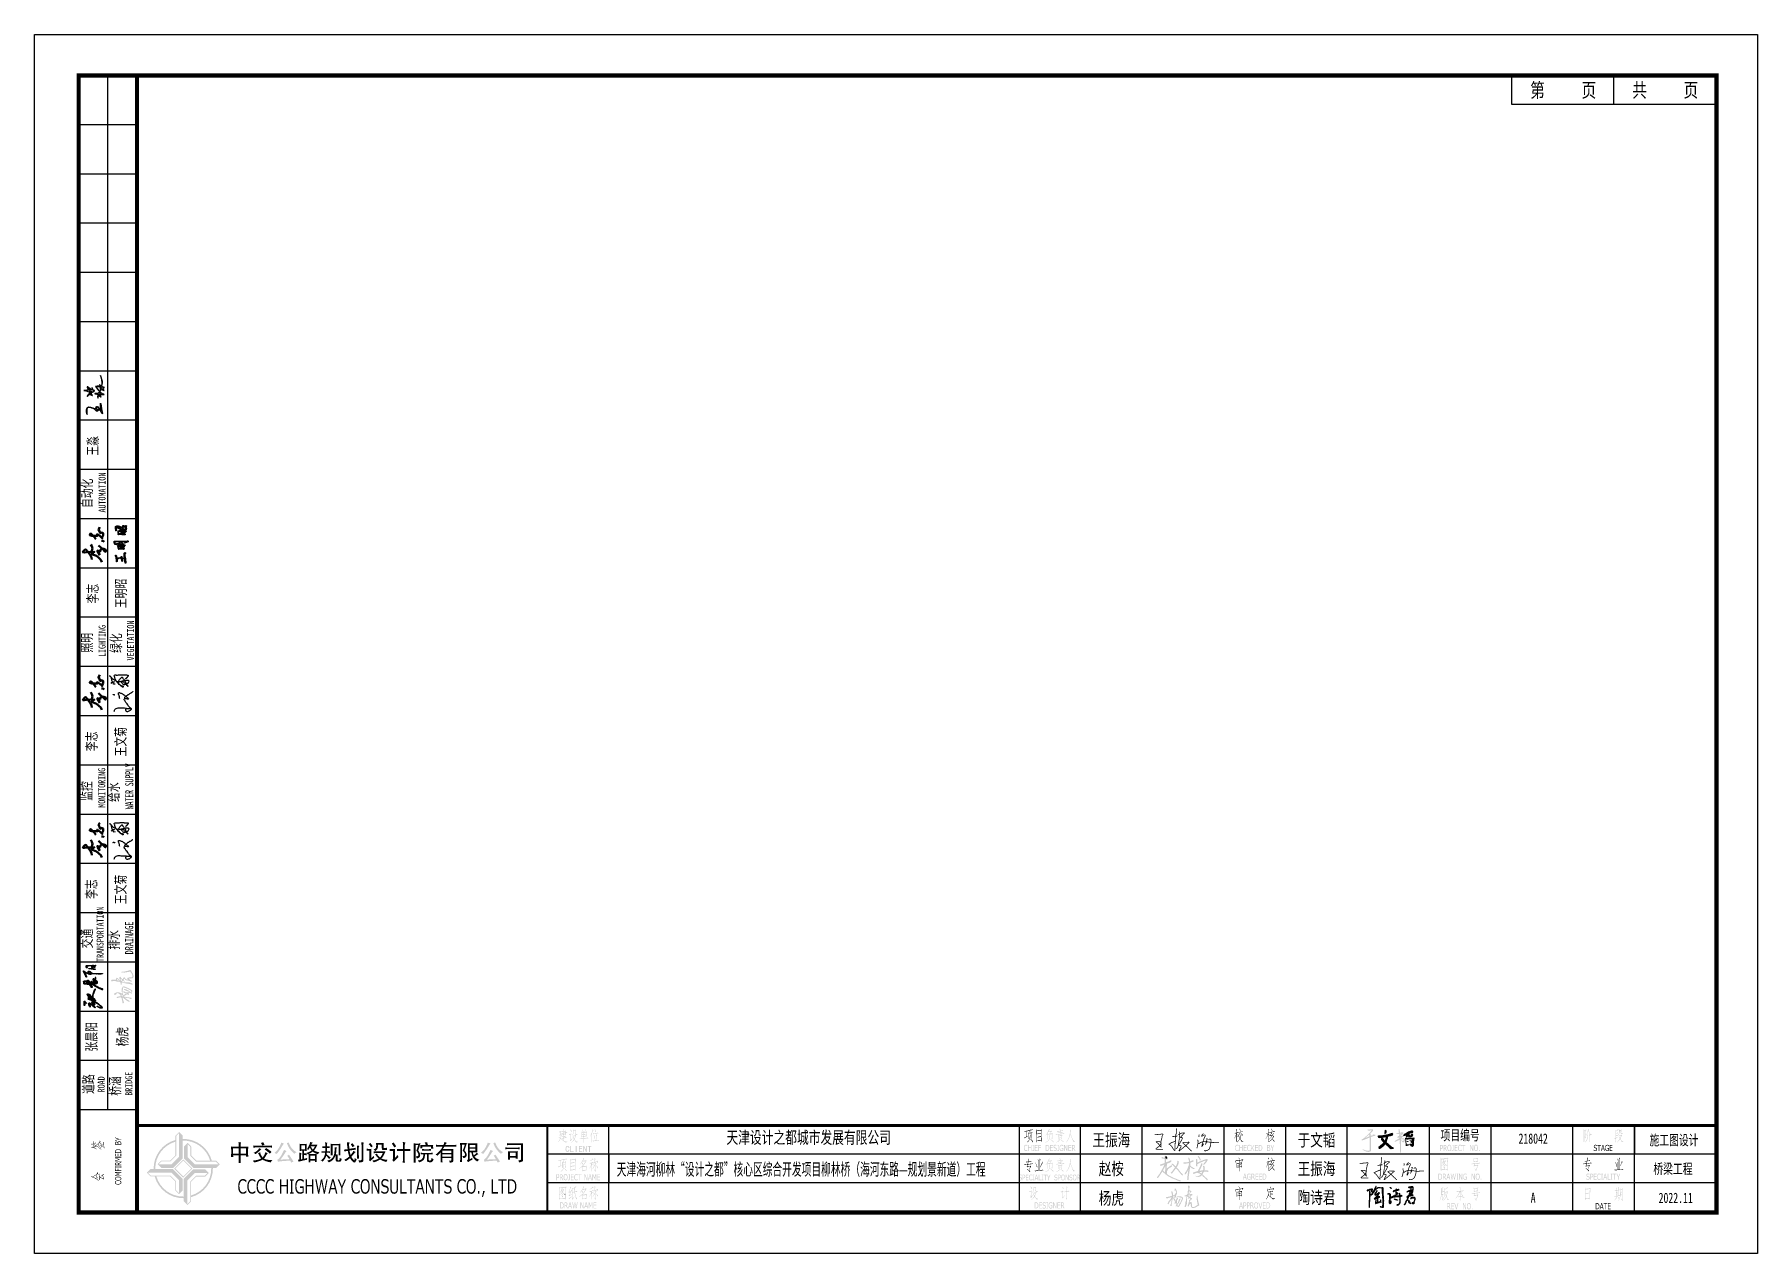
# Model space of a CAD drawing. Header units: millimetres. Extents: x 0 to 420, y 0 to 297.
import ezdxf
from ezdxf.enums import TextEntityAlignment as Align

# ---------------------------------------------------------------- set-up
doc = ezdxf.new("R2010")
doc.units = ezdxf.units.MM
doc.layers.add('CCCC', color=7, linetype='Continuous')
doc.layers.add('图框', color=7, linetype='Continuous')
doc.styles.get("Standard").update_dxf_attribs({"font": 'simfang.ttf', "width": 0.7})
doc.styles.add('TKZ2_tjkts.shx', font='simfang.ttf')
doc.styles.add('仿宋字', font='simfang.ttf', dxfattribs={"width": 0.75})

msp = doc.modelspace()

# ---------------------------------------------------------------- texts
for s, height, width, p in [('第     页', 3.5, 0.75, (372.63, 283.5)), ('共     页', 3.5, 0.75, (397.5, 283.5)), ('项目编号', 2.5, 0.7, (347.5, 28.88)), ('A', 2.5, 0.7, (365.31, 13.6, -700))]:
    msp.add_text(s, height=height, dxfattribs=dict(width=width)).set_placement(p, align=Align.MIDDLE)
at = {"width": 0.7}
msp.add_text('杨虎', height=2.5, rotation=90, dxfattribs=at).set_placement((22.69, 50.44))
for s, p in [('施工图设计', (393.67, 26.39)), ('桥梁工程', (394.61, 19.39)), ('2022.11', (395.89, 12.32))]:
    msp.add_text(s, height=2.5, dxfattribs=at).set_placement(p)
at = {"style": 'TKZ2_tjkts.shx', "width": 0.58}
msp.add_text('天津海河柳林“设计之都”核心区综合开发项目柳林桥（海河东路—规划景新道）工程', height=3, dxfattribs=at).set_placement((141.92, 19.03))
at = {"attachment_point": 1, "rotation": 90}
for s, insert, char_height, width in [('王淼', (12.92, 194.39), 2.5, 5.2251), ('自动化', (11.53, 181.63), 2.5, 8.5571), ('AUTOMATION', (15.63, 180.54), 1.7, 4.6994), ('王明昭', (19.81, 157.25), 2.5, 7.5036), ('李志', (12.92, 158.39), 2.5, 5.2251), ('LIGHTING', (15.63, 145.35), 1.7, 4.6994), ('VEGETATION', (22.59, 144.48), 1.7, 8.7336), ('照明', (11.53, 146.44), 2.5, 5.2251), ('绿化', (18.62, 146.32), 2.5, 5.3592), ('李志', (12.66, 122.39), 2.5, 5.2251), ('王文菊', (19.75, 121.11), 2.5, 7.7865), ('监控', (11.46, 110.31), 2.5, 5.3592), ('MONITORING', (15.55, 108.61), 1.7, 8.7336), ('\\pt5;给水', (18.09, 110.02), 2.5, 8.583), ('{\\W0.6;\\T0.95;WATER SUPPLY}', (22.11, 108.24), 2, 15.0015), ('李志', (12.61, 86.39), 2.5, 5.2251), ('王文菊', (19.75, 85.11), 2.5, 7.7865), ('TRANSPORTATION', (15.16, 71.06), 1.68, 4.6994), ('DRAINAGE', (22.08, 72.87), 2, 4.6994), ('交通', (11.54, 74.35), 2.5, 5.2251), ('\\pt5;排水', (18.09, 74.02), 2.5, 8.583), ('张晨阳', (12.65, 49.22), 2.5, 7.5678), ('道路', (11.89, 38.88), 2.5, 5.2251), ('ROAD', (15.43, 39.27), 1.7, 3.277), ('桥涵', (18.41, 38.45), 2.5, 5.2251), ('BRIDGE', (22.14, 38.44), 1.7, 4.6994)]:
    msp.add_mtext(s, dxfattribs=dict(at, insert=insert, char_height=char_height, width=width))
at = {"insert": (168.67, 29.77), "char_height": 3, "width": 42.2884, "attachment_point": 1}
msp.add_mtext('天津设计之都城市发展有限公司', dxfattribs=at)
at = {"layer": 'CCCC', "width": 0.7}
msp.add_text('218042', height=2.5, dxfattribs=at).set_placement((365.31, 27.99), align=Align.MIDDLE)
at = {"layer": '图框', "style": '仿宋字', "width": 0.75}
for s, p in [('王振海', (262.5, 27.7)), ('于文韬', (312.5, 27.7)), ('赵桉', (262.5, 20.7)), ('王振海', (312.5, 20.7)), ('杨虎', (262.5, 13.5)), ('陶诗君', (312.5, 13.7))]:
    msp.add_text(s, height=3, dxfattribs=at).set_placement(p, align=Align.MIDDLE)

# ---------------------------------------------------------------- blocks, each defined once
blk = doc.blocks.new('CCCC')
at = {"layer": 'CCCC'}
h = blk.add_hatch(color=154, dxfattribs=at)
h.paths.add_polyline_path([(-1.94, 6.69), (-1.94, 7.11, 0.343518), (-7.37, -0.14), (-6.96, -0.14, -0.33931)])
h.paths.add_polyline_path([(-0.14, 7.37), (-0.14, 6.96, -0.33931), (6.69, 1.94), (7.11, 1.94, 0.343518)])
h.paths.add_polyline_path([(7.37, 0.14), (6.96, 0.14, -0.33931), (1.94, -6.69), (1.94, -7.11, 0.343518)])
h.paths.add_polyline_path([(0.14, -6.96, -0.33931), (-6.69, -1.94), (-7.11, -1.94, 0.343518), (0.14, -7.37)])
h.paths.add_polyline_path([(-3.21, -1.74), (-8.09, -1.74), (-8.79, -1.04), (-9.08, -1.04), (-8.18, -1.94), (-3.29, -1.94), (-1.98, -3.25), (-1.98, -5.47), (-1.08, -6.37), (-1.08, -6.09), (-1.78, -5.39), (-1.78, -3.17)], flags=17)
h.paths.add_polyline_path([(-2.54, -0.14), (-8.18, -0.14), (-9.08, -1.04), (-8.79, -1.04), (-8.09, -0.34), (-2.63, -0.34), (-0.38, -2.59), (-0.38, -5.39), (-1.08, -6.09), (-1.08, -6.37), (-0.18, -5.47), (-0.18, -2.5)])
h.paths.add_polyline_path([(-2.63, -0.34), (-8.09, -0.34), (-8.79, -1.04), (-2.92, -1.04), (-1.08, -2.88), (-1.08, -6.09), (-0.38, -5.39), (-0.38, -2.59)], flags=17)
h.paths.add_polyline_path([(-1.74, 3.21), (-1.74, 8.09), (-1.04, 8.79), (-1.04, 9.08), (-1.94, 8.18), (-1.94, 3.29), (-3.25, 1.98), (-5.47, 1.98), (-6.37, 1.08), (-6.09, 1.08), (-5.39, 1.78), (-3.17, 1.78)], flags=17)
h.paths.add_polyline_path([(-0.14, 2.54), (-0.14, 8.18), (-1.04, 9.08), (-1.04, 8.79), (-0.34, 8.09), (-0.34, 2.63), (-2.59, 0.38), (-5.39, 0.38), (-6.09, 1.08), (-6.37, 1.08), (-5.47, 0.18), (-2.5, 0.18)])
h.paths.add_polyline_path([(-0.34, 2.63), (-0.34, 8.09), (-1.04, 8.79), (-1.04, 2.92), (-2.88, 1.08), (-6.09, 1.08), (-5.39, 0.38), (-2.59, 0.38)], flags=17)
h.paths.add_polyline_path([(0.38, 5.39), (1.08, 6.09), (1.08, 6.37), (0.18, 5.47), (0.18, 2.5), (2.54, 0.14), (8.18, 0.14), (9.08, 1.04), (8.79, 1.04), (8.09, 0.34), (2.63, 0.34), (0.38, 2.59)])
h.paths.add_polyline_path([(1.98, 5.47), (1.08, 6.37), (1.08, 6.09), (1.78, 5.39), (1.78, 3.17), (3.21, 1.74), (8.09, 1.74), (8.79, 1.04), (9.08, 1.04), (8.18, 1.94), (3.29, 1.94), (1.98, 3.25)])
h.paths.add_polyline_path([(1.08, 6.09), (0.38, 5.39), (0.38, 2.59), (2.63, 0.34), (8.09, 0.34), (8.79, 1.04), (2.92, 1.04), (1.08, 2.88)], flags=17)
h.paths.add_polyline_path([(3.25, -1.98), (5.47, -1.98), (6.37, -1.08), (6.09, -1.08), (5.39, -1.78), (3.17, -1.78), (1.74, -3.21), (1.74, -8.09), (1.04, -8.79), (1.04, -9.08), (1.94, -8.18), (1.94, -3.29)], flags=17)
h.paths.add_polyline_path([(2.59, -0.38), (5.39, -0.38), (6.09, -1.08), (6.37, -1.08), (5.47, -0.18), (2.5, -0.18), (0.14, -2.54), (0.14, -8.18), (1.04, -9.08), (1.04, -8.79), (0.34, -8.09), (0.34, -2.63)])
h.paths.add_polyline_path([(2.88, -1.08), (6.09, -1.08), (5.39, -0.38), (2.59, -0.38), (0.34, -2.63), (0.34, -8.09), (1.04, -8.79), (1.04, -2.92)], flags=17)
h.paths.add_polyline_path([(0, 2.27), (-2.27, 0), (0, -2.27), (2.27, 0)])
h.paths.add_polyline_path([(1.99, 0), (0, -1.99), (-1.99, 0), (0, 1.99)], flags=16)
blk = doc.blocks.new('王明昭的签名')
h = blk.add_hatch(color=256)
h.dxf.hatch_style = 1
h.paths.add_polyline_path([(-8.97, 2.21), (-8.84, 2.21), (-8.78, 2.18), (-8.74, 2.15), (-8.68, 2.12), (-8.64, 2.11), (-8.56, 2.12), (-8.28, 2.16), (-6.42, 2.51), (-6.33, 2.56), (-6.29, 2.58), (-6.24, 2.6), (-6.18, 2.63), (-6.11, 2.65), (-5.97, 2.6), (-5.92, 2.5), (-5.91, 2.41), (-6.04, 2.28), (-6.16, 2.16), (-6.25, 2.16), (-6.36, 2.18), (-6.44, 2.17), (-8.38, 1.77), (-8.52, 1.75), (-8.63, 1.75), (-8.73, 1.78), (-8.83, 1.83), (-8.93, 1.84), (-9, 1.88), (-9.06, 1.91), (-9.09, 1.94), (-9.1, 1.98), (-9.12, 2.02), (-9.12, 2.07), (-9.11, 2.11), (-9.08, 2.15), (-9.02, 2.2)])
h.paths.add_polyline_path([(-8.8, -0.42), (-8.75, -0.43), (-8.73, -0.44), (-8.7, -0.46), (-8.67, -0.48), (-8.63, -0.48), (-8.52, -0.44), (-6.98, -0.14), (-6.95, -0.13), (-6.93, -0.1), (-6.93, -0.06), (-6.89, -0.04), (-6.81, -0.05), (-6.71, -0.09), (-6.59, -0.19), (-6.58, -0.23), (-6.58, -0.27), (-6.6, -0.32), (-6.62, -0.38), (-6.66, -0.44), (-6.71, -0.48), (-6.82, -0.53), (-6.89, -0.5), (-6.97, -0.48), (-8.47, -0.77), (-8.5, -0.79), (-8.53, -0.8), (-8.58, -0.81), (-8.64, -0.8), (-8.7, -0.8), (-8.85, -0.73), (-8.88, -0.7), (-8.91, -0.65), (-8.92, -0.61), (-8.9, -0.55), (-8.87, -0.49), (-8.84, -0.44), (-8.81, -0.42)])
h.paths.add_polyline_path([(-9.71, -2.01), (-9.59, -2.02), (-9.43, -2.01), (-9.22, -1.99), (-8.96, -1.98), (-8.12, -1.88), (-7.09, -1.76), (-6.56, -1.64), (-5.88, -1.6), (-5.22, -1.56), (-5.14, -1.56), (-5.08, -1.57), (-4.94, -1.63), (-4.84, -1.68), (-4.75, -1.74), (-4.69, -1.84), (-4.66, -1.93), (-4.67, -2.03), (-4.71, -2.1), (-4.83, -2.21), (-4.93, -2.22), (-5.04, -2.2), (-5.13, -2.13), (-5.24, -2.02), (-5.33, -1.95), (-5.37, -1.94), (-5.55, -1.97), (-6.22, -1.97), (-6.44, -1.97), (-6.87, -2.06), (-7.61, -2.18), (-8.37, -2.27), (-9.09, -2.36), (-9.42, -2.39), (-9.46, -2.41), (-9.5, -2.42), (-9.59, -2.43), (-9.68, -2.4), (-9.77, -2.36), (-9.82, -2.32), (-9.85, -2.26), (-9.86, -2.22), (-9.86, -2.18), (-9.85, -2.13), (-9.83, -2.07), (-9.77, -2.04), (-9.74, -2.02)])
edge = h.paths.add_edge_path()
edge.add_line((-7.13, 0.72), (-7.09, 0.37))
edge.add_line((-7.15, 0.96), (-7.13, 0.72))
edge.add_line((-7.54, -0.78), (-7.51, -0.53))
edge.add_line((-7.26, -0.98), (-7.38, -1.34))
edge.add_line((-7.6, -1.05), (-7.54, -0.78))
edge.add_line((-7.64, -1.24), (-7.6, -1.05))
edge.add_line((-7.67, -1.4), (-7.64, -1.24))
edge.add_line((-7.7, -1.53), (-7.67, -1.4))
edge.add_line((-7.74, -1.64), (-7.7, -1.53))
edge.add_line((-7.8, -1.79), (-7.74, -1.64))
edge.add_line((-7.1, 0.02), (-7.11, -0.15))
edge.add_line((-7.09, 0.18), (-7.1, 0.02))
edge.add_line((-7.09, 0.37), (-7.09, 0.26))
edge.add_line((-7.17, 1.22), (-7.15, 0.96))
edge.add_line((-7.2, 1.3), (-7.17, 1.22))
edge.add_line((-7.22, 1.36), (-7.2, 1.3))
edge.add_line((-7.24, 1.43), (-7.22, 1.36))
h = blk.add_hatch(color=256)
h.dxf.hatch_style = 1
h.paths.add_polyline_path([(-2.73, 1.31), (-2.77, 1.31), (-2.81, 1.32), (-2.84, 1.31), (-2.86, 1.28), (-2.88, 1.25), (-2.9, 1.18), (-2.91, 1.12), (-2.9, 1.06), (-2.9, 1.01), (-2.88, 0.95), (-2.85, 0.9), (-2.85, 0.84), (-2.83, 0.74), (-2.82, 0.52), (-2.83, 0.09), (-2.86, -0.06), (-2.87, -0.17), (-2.87, -0.27), (-2.86, -0.49), (-2.86, -0.76), (-2.87, -1.06), (-2.91, -1.32), (-2.91, -1.45), (-2.88, -1.59), (-2.83, -1.76), (-2.79, -1.79), (-2.72, -1.8), (-2.61, -1.78), (-2.59, -1.69), (-2.59, -1.5), (-2.59, -1.33), (-2.46, -1.3), (-2.35, -1.27), (-2.17, -1.22), (-2.07, -1.3), (-1.94, -1.46), (-1.67, -1.68), (-1.63, -1.76), (-1.58, -1.8), (-1.43, -1.85), (-1.35, -1.83), (-1.3, -1.79), (-1.27, -1.66), (-1.25, -1.46), (-1.2, -1.02), (-1.16, 0.72), (-1.17, 1.09), (-1.2, 1.29), (-1.25, 1.45), (-1.24, 1.52), (-1.33, 1.59), (-1.67, 1.63), (-1.71, 1.62), (-1.74, 1.56), (-1.82, 1.51), (-2.02, 1.51), (-2.16, 1.48), (-2.37, 1.42), (-2.64, 1.31)])
h.paths.add_polyline_path([(-2.49, 0.97), (-2.44, 1.01), (-2.42, 1.09), (-2.39, 1.15), (-2.39, 1.18), (-2.37, 1.21), (-2.31, 1.22), (-2.23, 1.19), (-2.04, 1.17), (-1.62, 1.24), (-1.57, 1.24), (-1.55, 1.22), (-1.53, 1.19), (-1.52, 1.09), (-1.52, 0.99), (-1.51, -0.11), (-1.53, -0.8), (-1.55, -1.23), (-1.56, -1.34), (-1.58, -1.35), (-1.61, -1.34), (-1.95, -1.04), (-1.85, -0.93), (-1.76, -0.82), (-1.71, -0.73), (-1.69, -0.64), (-1.68, -0.57), (-1.65, -0.48), (-1.66, -0.41), (-1.69, -0.41), (-1.71, -0.42), (-1.83, -0.46), (-1.93, -0.57), (-2.1, -0.76), (-2.22, -0.85), (-2.26, -0.81), (-2.48, -0.53), (-2.51, -0.48), (-2.53, -0.36), (-2.5, -0.15), (-2.41, -0.08), (-2.3, 0.01), (-2.1, 0.1), (-1.95, 0.15), (-1.89, 0.18), (-1.88, 0.2), (-1.88, 0.22), (-1.9, 0.25), (-1.97, 0.27), (-2.13, 0.28), (-2.23, 0.29), (-2.31, 0.25), (-2.42, 0.21), (-2.53, 0.18), (-2.55, 0.19), (-2.55, 0.22), (-2.52, 0.32), (-2.5, 0.5), (-2.5, 0.77), (-2.51, 0.92), (-2.5, 0.95)], flags=16)
h.paths.add_polyline_path([(-0.62, 2.32), (-0.52, 2.31), (-0.43, 2.26), (-0.34, 2.11), (-0.29, 1.94), (-0.26, 1.76), (-0.26, 1.59), (-0.29, 1.2), (-0.3, 1.06), (-0.32, 0.91), (-0.32, 0.83), (-0.31, 0.74), (-0.3, 0.73), (-0.2, 0.75), (0.02, 0.78), (0.07, 0.8), (0.17, 0.79), (0.23, 0.75), (0.27, 0.71), (0.32, 0.65), (0.34, 0.58), (0.34, 0.53), (0.33, 0.51), (0.32, 0.5), (0.26, 0.5), (0.22, 0.51), (0.18, 0.52), (0.13, 0.53), (0.08, 0.54), (0.05, 0.54), (0, 0.53), (-0.11, 0.5), (-0.16, 0.48), (-0.2, 0.48), (-0.27, 0.46), (-0.32, 0.43), (-0.34, 0.42), (-0.36, 0.41), (-0.38, 0.39), (-0.38, 0.37), (-0.39, 0.32), (-0.39, 0.25), (-0.41, 0.18), (-0.45, -0.04), (-0.49, -0.23), (-0.54, -0.49), (-0.55, -0.55), (-0.54, -0.57), (-0.53, -0.58), (-0.5, -0.6), (-0.47, -0.61), (-0.44, -0.61), (-0.39, -0.61), (-0.27, -0.56), (-0.01, -0.46), (0.35, -0.32), (0.48, -0.25), (0.51, -0.23), (0.51, -0.21), (0.52, -0.1), (0.52, 0.28), (0.52, 0.49), (0.53, 0.69), (0.56, 1.16), (0.59, 1.87), (0.59, 2.21), (0.59, 2.32), (0.58, 2.39), (0.59, 2.41), (0.61, 2.45), (0.63, 2.51), (0.62, 2.59), (0.61, 2.76), (0.6, 2.83), (0.59, 2.88), (0.57, 2.93), (0.55, 2.94), (0.54, 2.97), (0.52, 2.99), (0.49, 3), (0.45, 3.01), (0.4, 3), (0.35, 3), (0.26, 2.99), (0.19, 2.98), (0.1, 2.96), (0.02, 2.93), (-0.05, 2.91), (-0.16, 2.88), (-0.28, 2.84), (-0.35, 2.82), (-0.43, 2.79), (-0.47, 2.78), (-0.51, 2.78), (-0.57, 2.78), (-0.65, 2.78), (-0.67, 2.79), (-0.69, 2.8), (-0.71, 2.82), (-0.71, 2.84), (-0.71, 2.88), (-0.7, 2.91), (-0.67, 2.94), (-0.63, 2.96), (-0.57, 2.97), (-0.5, 3), (-0.4, 3.06), (-0.29, 3.12), (-0.14, 3.19), (0.04, 3.25), (0.17, 3.26), (0.28, 3.28), (0.39, 3.28), (0.52, 3.28), (0.6, 3.27), (0.67, 3.26), (0.76, 3.26), (0.81, 3.25), (0.88, 3.21), (0.92, 3.16), (0.92, 3.13), (0.91, 3.09), (0.96, 2.89), (0.96, 2.59), (0.96, 2.39), (0.96, 1.99), (0.94, 1.62), (0.92, 1.33), (0.9, 1.04), (0.89, 0.61), (0.87, -0.19), (0.87, -1.1), (0.95, -2.32), (0.97, -2.76), (0.98, -3), (1, -3.2), (1.04, -3.26), (1.04, -3.31), (1.01, -3.39), (0.94, -3.5), (0.89, -3.55), (0.8, -3.6), (0.72, -3.59), (0.66, -3.56), (0.62, -3.49), (0.15, -2.2), (0, -1.77), (0.01, -1.73), (0.05, -1.73), (0.15, -1.94), (0.5, -2.66), (0.6, -2.8), (0.64, -2.82), (0.68, -2.79), (0.68, -2.73), (0.62, -2.17), (0.59, -1.72), (0.57, -1.41), (0.56, -1.16), (0.55, -0.88), (0.56, -0.64), (0.55, -0.58), (0.54, -0.55), (0.52, -0.52), (0.48, -0.5), (0.41, -0.51), (0.31, -0.54), (-0.12, -0.82), (-0.24, -0.88), (-0.32, -0.91), (-0.4, -0.91), (-0.45, -0.87), (-0.48, -0.83), (-0.52, -0.77), (-0.55, -0.74), (-0.56, -0.72), (-0.61, -0.72), (-0.62, -0.78), (-0.67, -0.97), (-0.73, -1.27), (-0.79, -1.59), (-0.83, -1.7), (-0.89, -1.87), (-0.97, -1.98), (-1.07, -2.06), (-1.18, -2.08), (-1.24, -2.05), (-1.25, -2.02), (-1.19, -1.98), (-1.13, -1.9), (-1.1, -1.77), (-1.06, -1.58), (-1.03, -1.37), (-0.98, -1.07), (-0.89, -0.64), (-0.76, 0.08), (-0.71, 0.36), (-0.74, 0.47), (-0.73, 0.57), (-0.69, 0.6), (-0.66, 0.7), (-0.63, 0.89), (-0.6, 1.16), (-0.6, 1.36), (-0.6, 1.57), (-0.61, 1.7), (-0.62, 1.81), (-0.65, 1.94), (-0.67, 1.98), (-0.7, 2.04), (-0.75, 2.07), (-0.78, 2.11), (-0.79, 2.18), (-0.79, 2.23), (-0.76, 2.28), (-0.71, 2.3)])
h.paths.add_polyline_path([(4.5, 0.88), (4.52, 0.9), (4.59, 0.96), (4.67, 1), (4.75, 1.01), (4.85, 1.02), (4.97, 1.05), (5.07, 1.07), (5.17, 1.09), (5.25, 1.1), (5.34, 1.1), (5.41, 1.11), (5.49, 1.11), (5.57, 1.11), (5.64, 1.1), (5.67, 1.09), (5.7, 1.07), (5.72, 1.02), (5.72, 0.93), (5.73, 0.76), (5.73, 0.59), (5.74, 0.41), (5.75, 0.25), (5.77, -0.27), (5.77, -0.59), (5.76, -1.23), (5.73, -1.97), (5.73, -2.05), (5.7, -2.13), (5.65, -2.13), (5.59, -2.12), (5.53, -2.08), (5.15, -1.78), (5.04, -1.69), (4.97, -1.64), (4.87, -1.57), (4.87, -1.56), (4.9, -1.52), (4.94, -1.47), (4.99, -1.38), (5.05, -1.25), (5.1, -1.14), (5.21, -0.96), (5.29, -0.82), (5.35, -0.71), (5.35, -0.63), (5.35, -0.56), (5.32, -0.53), (5.25, -0.54), (5.17, -0.65), (5.01, -0.89), (4.79, -1.21), (4.63, -1.35), (4.57, -1.26), (4.48, -1.17), (4.46, -0.99), (4.46, -0.86), (4.47, -0.6), (4.54, -0.49), (4.73, -0.34), (5.06, -0.17), (5.13, -0.2), (5.2, -0.18), (5.24, -0.14), (5.25, -0.05), (5.24, 0.02), (5.21, 0.06), (5.17, 0.1), (5.12, 0.11), (5.07, 0.1), (5.04, 0.08), (4.99, 0.06), (4.93, 0.04), (4.55, -0.08), (4.52, -0.08), (4.51, -0.08), (4.49, -0.07), (4.47, -0.05), (4.47, 0)], flags=16)
h.paths.add_polyline_path([(4.09, 1.28), (4.15, 1.31), (4.22, 1.33), (4.29, 1.33), (4.39, 1.32), (4.43, 1.31), (4.49, 1.28), (4.55, 1.25), (4.58, 1.22), (4.62, 1.21), (4.69, 1.23), (4.83, 1.29), (4.94, 1.32), (5.1, 1.34), (5.29, 1.37), (5.5, 1.39), (5.67, 1.4), (5.73, 1.4), (5.79, 1.38), (5.86, 1.35), (5.91, 1.32), (5.96, 1.28), (5.98, 1.26), (5.99, 1.24), (5.99, 1.18), (6, 1.07), (6.04, 0.69), (6.06, 0.37), (6.06, -0.13), (6.06, -0.28), (6.07, -0.33), (6.08, -0.38), (6.09, -0.39), (6.11, -0.38), (6.35, -0.09), (6.45, 0.03), (6.52, 0.13), (6.56, 0.21), (6.64, 0.34), (6.73, 0.49), (6.91, 0.78), (6.99, 0.92), (7.08, 1.12), (7.18, 1.31), (7.23, 1.47), (7.28, 1.59), (7.31, 1.67), (7.31, 1.75), (7.29, 1.81), (7.3, 1.85), (7.33, 1.86), (7.41, 1.87), (7.47, 1.87), (7.54, 1.86), (7.59, 1.85), (7.64, 1.83), (7.67, 1.81), (7.7, 1.78), (7.71, 1.75), (7.71, 1.72), (7.72, 1.69), (7.7, 1.65), (7.68, 1.62), (7.63, 1.52), (7.6, 1.46), (7.56, 1.37), (7.52, 1.29), (7.47, 1.18), (7.42, 1.07), (7.34, 0.95), (7.2, 0.72), (7.08, 0.53), (6.94, 0.33), (6.79, 0.15), (6.61, -0.06), (6.45, -0.27), (6.44, -0.32), (6.45, -0.36), (6.5, -0.38), (6.57, -0.42), (6.59, -0.45), (6.59, -0.49), (6.61, -0.61), (6.62, -0.76), (6.64, -0.92), (6.65, -0.99), (6.66, -1.01), (6.68, -1.01), (6.71, -1.01), (6.74, -0.97), (6.78, -0.93), (6.81, -0.89), (6.88, -0.85), (6.9, -0.83), (6.96, -0.81), (7.11, -0.79), (7.29, -0.77), (7.45, -0.76), (7.58, -0.76), (7.79, -0.76), (7.91, -0.78), (8.04, -0.81), (8.26, -0.86), (8.41, -0.91), (8.48, -0.95), (8.53, -0.98), (8.55, -1), (8.56, -1.03), (8.56, -1.07), (8.55, -1.1), (8.54, -1.27), (8.5, -1.42), (8.43, -1.58), (8.3, -1.76), (8.17, -1.93), (8.06, -2.07), (7.98, -2.17), (7.95, -2.2), (7.95, -2.23), (8.04, -2.23), (8.23, -2.24), (8.31, -2.26), (8.37, -2.28), (8.44, -2.32), (8.5, -2.33), (8.56, -2.36), (8.57, -2.38), (8.57, -2.43), (8.54, -2.47), (8.49, -2.54), (8.45, -2.58), (8.41, -2.64), (8.34, -2.69), (8.3, -2.69), (8.24, -2.69), (8.2, -2.65), (8.16, -2.6), (8.12, -2.58), (8.03, -2.54), (7.96, -2.54), (7.86, -2.53), (7.74, -2.51), (7.64, -2.52), (7.54, -2.53), (7.46, -2.53), (7.38, -2.55), (7.3, -2.59), (7.24, -2.62), (7.14, -2.69), (7.08, -2.72), (7.02, -2.71), (6.95, -2.69), (6.88, -2.66), (6.86, -2.63), (6.85, -2.6), (6.84, -2.56), (6.84, -2.55), (6.84, -2.51), (6.84, -2.47), (6.84, -2.44), (6.84, -2.41), (6.87, -2.36), (6.91, -2.33), (6.96, -2.3), (7, -2.29), (7.03, -2.28), (7.07, -2.28), (7.08, -2.28), (7.15, -2.28), (7.18, -2.28), (7.23, -2.25), (7.27, -2.23), (7.35, -2.21), (7.49, -2.12), (7.56, -2.07), (7.63, -2.02), (7.71, -1.94), (7.79, -1.86), (7.84, -1.81), (7.88, -1.75), (7.93, -1.68), (7.98, -1.62), (8.02, -1.57), (8.04, -1.5), (8.07, -1.47), (8.09, -1.43), (8.12, -1.37), (8.13, -1.32), (8.13, -1.27), (8.12, -1.25), (8.1, -1.2), (8.08, -1.19), (8.02, -1.14), (7.95, -1.11), (7.87, -1.08), (7.78, -1.06), (7.72, -1.04), (7.65, -1.03), (7.58, -1.01), (7.47, -1.01), (7.37, -1.01), (7.3, -1.01), (7.25, -1.02), (7.17, -1.03), (7.08, -1.05), (7, -1.07), (6.94, -1.09), (6.85, -1.13), (6.79, -1.16), (6.74, -1.2), (6.73, -1.22), (6.72, -1.24), (6.72, -1.26), (6.73, -1.28), (6.75, -1.67), (6.77, -1.82), (6.79, -1.85), (6.8, -1.87), (6.81, -1.88), (6.81, -1.91), (6.81, -1.96), (6.79, -2.07), (6.78, -2.16), (6.77, -2.25), (6.74, -2.32), (6.73, -2.4), (6.72, -2.49), (6.7, -2.53), (6.69, -2.55), (6.68, -2.56), (6.63, -2.57), (6.56, -2.56), (6.53, -2.55), (6.5, -2.52), (6.45, -2.47), (6.43, -2.42), (6.41, -2.35), (6.41, -2.27), (6.41, -2.13), (6.43, -1.83), (6.42, -1.74), (6.41, -1.61), (6.4, -1.39), (6.38, -1.11), (6.36, -1), (6.34, -0.85), (6.32, -0.78), (6.3, -0.71), (6.28, -0.69), (6.26, -0.68), (6.24, -0.68), (6.22, -0.68), (6.2, -0.7), (6.17, -0.72), (6.16, -0.76), (6.14, -0.79), (6.12, -0.83), (6.09, -0.87), (6.07, -0.91), (6.03, -0.97), (6.02, -0.99), (6.02, -1.01), (6.03, -1.04), (6.02, -1.26), (6.03, -1.55), (6.01, -2.03), (5.99, -2.21), (5.96, -2.31), (5.94, -2.43), (5.9, -2.49), (5.88, -2.51), (5.82, -2.53), (5.76, -2.54), (5.7, -2.52), (5.67, -2.48), (5.61, -2.42), (5.53, -2.37), (5.43, -2.29), (5.29, -2.18), (5.13, -2.03), (5.02, -1.91), (4.92, -1.81), (4.86, -1.75), (4.77, -1.68), (4.74, -1.68), (4.71, -1.7), (4.66, -1.73), (4.52, -1.89), (4.4, -1.99), (4.35, -2.02), (4.29, -2.05), (4.25, -2.05), (4.2, -2.05), (4.16, -2.05), (4.1, -2.03), (4.08, -2), (4.07, -1.95), (4.06, -1.89), (4.07, -1.3), (4.09, -1.1), (4.1, -0.89), (4.08, -0.71), (4.06, -0.62), (4.06, -0.55), (4.07, -0.53), (4.11, -0.51), (4.15, -0.44), (4.18, -0.28), (4.2, -0.15), (4.19, 0.06), (4.19, 0.25), (4.19, 0.52), (4.2, 0.64), (4.2, 0.72), (4.19, 0.8), (4.19, 0.82), (4.18, 0.87), (4.17, 0.91), (4.13, 0.96), (4.1, 1.04), (4.07, 1.14), (4.07, 1.19), (4.08, 1.25)])
h.paths.add_polyline_path([(6.08, 2.56), (6.12, 2.55), (6.17, 2.53), (6.21, 2.51), (6.26, 2.5), (6.3, 2.5), (6.39, 2.51), (6.53, 2.55), (6.75, 2.59), (6.96, 2.63), (7.19, 2.65), (7.46, 2.66), (7.84, 2.64), (7.91, 2.63), (7.99, 2.6), (8.04, 2.56), (8.09, 2.51), (8.15, 2.43), (8.21, 2.32), (8.25, 2.22), (8.28, 2.12), (8.31, 1.92), (8.32, 1.57), (8.31, 1.37), (8.3, 1.19), (8.29, 1.07), (8.27, 0.91), (8.22, 0.76), (8.14, 0.57), (8.06, 0.37), (7.96, 0.15), (7.77, -0.28), (7.68, -0.48), (7.6, -0.6), (7.58, -0.63), (7.54, -0.67), (7.49, -0.7), (7.46, -0.71), (7.42, -0.71), (7.39, -0.68), (7.37, -0.62), (7.34, -0.5), (7.28, -0.33), (7.23, -0.17), (7.17, -0.02), (7.15, 0.05), (7.15, 0.07), (7.16, 0.09), (7.17, 0.09), (7.2, 0.09), (7.24, 0.08), (7.28, 0.02), (7.32, -0.04), (7.38, -0.15), (7.42, -0.21), (7.45, -0.23), (7.49, -0.23), (7.51, -0.17), (7.57, 0.04), (7.65, 0.29), (7.73, 0.62), (7.77, 0.69), (7.86, 0.85), (7.89, 0.93), (7.92, 1.04), (7.95, 1.26), (7.95, 1.47), (7.97, 1.84), (7.95, 2.07), (7.94, 2.22), (7.89, 2.27), (7.84, 2.28), (7.79, 2.31), (7.67, 2.34), (7.58, 2.34), (7.42, 2.35), (7.21, 2.34), (7.05, 2.34), (6.88, 2.32), (6.73, 2.3), (6.6, 2.28), (6.48, 2.25), (6.38, 2.22), (6.31, 2.21), (6.24, 2.21), (6.14, 2.22), (6.08, 2.26), (6.04, 2.3), (6.01, 2.36), (6, 2.46), (6.01, 2.52), (6.02, 2.54), (6.05, 2.55)])
h.paths.add_polyline_path([(-7.17, -0.59), (-7.26, -0.98), (-7.38, -1.34), (-7.53, -1.67), (-7.63, -1.86), (-7.84, -1.89), (-7.8, -1.79), (-7.74, -1.64), (-7.7, -1.53), (-7.67, -1.4), (-7.64, -1.24), (-7.6, -1.05), (-7.54, -0.78), (-7.51, -0.53), (-7.45, -0.04), (-7.43, 0.32), (-7.44, 0.51), (-7.44, 0.67), (-7.46, 0.94), (-7.51, 1.13), (-7.58, 1.2), (-7.65, 1.22), (-7.68, 1.25), (-7.7, 1.31), (-7.7, 1.37), (-7.7, 1.43), (-7.68, 1.47), (-7.67, 1.48), (-7.63, 1.54), (-7.54, 1.57), (-7.46, 1.58), (-7.4, 1.56), (-7.34, 1.55), (-7.28, 1.49), (-7.24, 1.43), (-7.22, 1.36), (-7.2, 1.3), (-7.17, 1.22), (-7.15, 0.96), (-7.13, 0.72), (-7.09, 0.37), (-7.09, 0.26), (-7.09, 0.18), (-7.1, 0.02), (-7.11, -0.15)])
for p, q in [((-7.7, 1.43), (-7.68, 1.47)), ((-7.7, 1.37), (-7.7, 1.43)), ((-7.7, 1.31), (-7.7, 1.37)), ((-7.68, 1.25), (-7.7, 1.31)), ((-7.68, 1.47), (-7.67, 1.48)), ((-7.65, 1.22), (-7.68, 1.25)), ((-7.67, 1.48), (-7.63, 1.54)), ((-7.58, 1.2), (-7.65, 1.22)), ((-7.63, 1.54), (-7.54, 1.57)), ((-7.51, 1.13), (-7.58, 1.2)), ((-7.54, 1.57), (-7.46, 1.58)), ((-7.46, 0.94), (-7.51, 1.13)), ((-7.46, 1.58), (-7.4, 1.56)), ((-7.44, 0.67), (-7.46, 0.94)), ((-7.45, -0.04), (-7.43, 0.32)), ((-7.44, 0.51), (-7.44, 0.67)), ((-7.43, 0.32), (-7.44, 0.51)), ((-7.4, 1.56), (-7.34, 1.55)), ((-7.34, 1.55), (-7.28, 1.49)), ((-7.28, 1.49), (-7.24, 1.43)), ((-7.24, 1.43), (-7.22, 1.36)), ((-7.22, 1.36), (-7.2, 1.3)), ((-7.2, 1.3), (-7.17, 1.22)), ((-7.17, 1.22), (-7.15, 0.96)), ((-7.15, 0.96), (-7.13, 0.72)), ((-7.13, 0.72), (-7.09, 0.37)), ((-7.1, 0.02), (-7.11, -0.15)), ((-7.09, 0.18), (-7.1, 0.02)), ((-7.09, 0.37), (-7.09, 0.26)), ((-7.09, 0.26), (-7.09, 0.18)), ((-7.84, -1.89), (-7.8, -1.79)), ((-7.63, -1.86), (-7.84, -1.89)), ((-7.8, -1.79), (-7.74, -1.64)), ((-7.74, -1.64), (-7.7, -1.53)), ((-7.7, -1.53), (-7.67, -1.4)), ((-7.67, -1.4), (-7.64, -1.24)), ((-7.64, -1.24), (-7.6, -1.05)), ((-7.53, -1.67), (-7.63, -1.86)), ((-7.6, -1.05), (-7.54, -0.78)), ((-7.54, -0.78), (-7.51, -0.53)), ((-7.38, -1.34), (-7.53, -1.67)), ((-7.51, -0.53), (-7.45, -0.04)), ((-7.26, -0.98), (-7.38, -1.34)), ((-7.17, -0.59), (-7.26, -0.98)), ((-7.11, -0.15), (-7.17, -0.59))]:
    blk.add_line(p, q)
for points in [[(-8.97, 2.21), (-8.84, 2.21), (-8.78, 2.18), (-8.74, 2.15), (-8.68, 2.12), (-8.64, 2.11), (-8.56, 2.12), (-8.28, 2.16), (-6.42, 2.51), (-6.33, 2.56), (-6.29, 2.58), (-6.24, 2.6), (-6.18, 2.63), (-6.11, 2.65), (-5.97, 2.6), (-5.92, 2.5), (-5.91, 2.41), (-6.04, 2.28), (-6.16, 2.16), (-6.25, 2.16), (-6.36, 2.18), (-6.44, 2.17), (-8.38, 1.77), (-8.52, 1.75), (-8.63, 1.75), (-8.73, 1.78), (-8.83, 1.83), (-8.93, 1.84), (-9, 1.88), (-9.06, 1.91), (-9.09, 1.94), (-9.1, 1.98), (-9.12, 2.02), (-9.12, 2.07), (-9.11, 2.11), (-9.08, 2.15), (-9.02, 2.2), (-8.97, 2.21)], [(-2.73, 1.31), (-2.77, 1.31), (-2.81, 1.32), (-2.84, 1.31), (-2.86, 1.28), (-2.88, 1.25), (-2.9, 1.18), (-2.91, 1.12), (-2.9, 1.06), (-2.9, 1.01), (-2.88, 0.95), (-2.85, 0.9), (-2.85, 0.84), (-2.83, 0.74), (-2.82, 0.52), (-2.83, 0.09), (-2.86, -0.06), (-2.87, -0.17), (-2.87, -0.27), (-2.86, -0.49), (-2.86, -0.76), (-2.87, -1.06), (-2.91, -1.32), (-2.91, -1.45), (-2.88, -1.59), (-2.83, -1.76), (-2.79, -1.79), (-2.72, -1.8), (-2.61, -1.78), (-2.59, -1.69), (-2.59, -1.5), (-2.59, -1.33), (-2.46, -1.3), (-2.35, -1.27), (-2.17, -1.22), (-2.07, -1.3), (-1.94, -1.46), (-1.67, -1.68), (-1.63, -1.76), (-1.58, -1.8), (-1.43, -1.85), (-1.35, -1.83), (-1.3, -1.79), (-1.27, -1.66), (-1.25, -1.46), (-1.2, -1.02), (-1.16, 0.72), (-1.17, 1.09), (-1.2, 1.29), (-1.25, 1.45), (-1.24, 1.52), (-1.33, 1.59), (-1.67, 1.63), (-1.71, 1.62), (-1.74, 1.56), (-1.82, 1.51), (-2.02, 1.51), (-2.16, 1.48), (-2.37, 1.42), (-2.64, 1.31), (-2.73, 1.31)], [(-2.49, 0.97), (-2.44, 1.01), (-2.42, 1.09), (-2.39, 1.15), (-2.39, 1.18), (-2.37, 1.21), (-2.31, 1.22), (-2.23, 1.19), (-2.04, 1.17), (-1.62, 1.24), (-1.57, 1.24), (-1.55, 1.22), (-1.53, 1.19), (-1.52, 1.09), (-1.52, 0.99), (-1.51, -0.11), (-1.53, -0.8), (-1.55, -1.23), (-1.56, -1.34), (-1.58, -1.35), (-1.61, -1.34), (-1.95, -1.04), (-1.85, -0.93), (-1.76, -0.82), (-1.71, -0.73), (-1.69, -0.64), (-1.68, -0.57), (-1.65, -0.48), (-1.66, -0.41), (-1.69, -0.41), (-1.71, -0.42), (-1.83, -0.46), (-1.93, -0.57), (-2.1, -0.76), (-2.22, -0.85), (-2.26, -0.81), (-2.48, -0.53), (-2.51, -0.48), (-2.53, -0.36), (-2.5, -0.15), (-2.41, -0.08), (-2.3, 0.01), (-2.1, 0.1), (-1.95, 0.15), (-1.89, 0.18), (-1.88, 0.2), (-1.88, 0.22), (-1.9, 0.25), (-1.97, 0.27), (-2.13, 0.28), (-2.23, 0.29), (-2.31, 0.25), (-2.42, 0.21), (-2.53, 0.18), (-2.55, 0.19), (-2.55, 0.22), (-2.52, 0.32), (-2.5, 0.5), (-2.5, 0.77), (-2.51, 0.92), (-2.5, 0.95), (-2.49, 0.97)], [(-0.62, 2.32), (-0.62, 2.32), (-0.52, 2.31), (-0.43, 2.26), (-0.34, 2.11), (-0.29, 1.94), (-0.26, 1.76), (-0.26, 1.59), (-0.29, 1.2), (-0.3, 1.06), (-0.32, 0.91), (-0.32, 0.83), (-0.31, 0.74), (-0.3, 0.73), (-0.2, 0.75), (0.02, 0.78), (0.07, 0.8), (0.17, 0.79), (0.23, 0.75), (0.27, 0.71), (0.32, 0.65), (0.34, 0.58), (0.34, 0.53), (0.33, 0.51), (0.32, 0.5), (0.26, 0.5), (0.22, 0.51), (0.18, 0.52), (0.13, 0.53), (0.08, 0.54), (0.05, 0.54), (0, 0.53), (-0.11, 0.5), (-0.16, 0.48), (-0.2, 0.48), (-0.27, 0.46), (-0.32, 0.43), (-0.34, 0.42), (-0.36, 0.41), (-0.38, 0.39), (-0.38, 0.37), (-0.39, 0.32), (-0.39, 0.25), (-0.41, 0.18), (-0.45, -0.04), (-0.49, -0.23), (-0.54, -0.49), (-0.55, -0.55), (-0.54, -0.57), (-0.53, -0.58), (-0.5, -0.6), (-0.47, -0.61), (-0.44, -0.61), (-0.39, -0.61), (-0.27, -0.56), (-0.01, -0.46), (0.35, -0.32), (0.48, -0.25), (0.51, -0.23), (0.51, -0.21), (0.52, -0.1), (0.52, 0.28), (0.52, 0.49), (0.53, 0.69), (0.56, 1.16), (0.59, 1.87), (0.59, 2.21), (0.59, 2.32), (0.58, 2.39), (0.59, 2.41), (0.61, 2.45), (0.63, 2.51), (0.62, 2.59), (0.61, 2.76), (0.6, 2.83), (0.59, 2.88), (0.57, 2.93), (0.55, 2.94), (0.54, 2.97), (0.52, 2.99), (0.49, 3), (0.45, 3.01), (0.4, 3), (0.35, 3), (0.26, 2.99), (0.19, 2.98), (0.1, 2.96), (0.02, 2.93), (-0.05, 2.91), (-0.16, 2.88), (-0.28, 2.84), (-0.35, 2.82), (-0.43, 2.79), (-0.47, 2.78), (-0.51, 2.78), (-0.57, 2.78), (-0.65, 2.78), (-0.67, 2.79), (-0.69, 2.8), (-0.71, 2.82), (-0.71, 2.84), (-0.71, 2.88), (-0.7, 2.91), (-0.67, 2.94), (-0.63, 2.96), (-0.57, 2.97), (-0.5, 3), (-0.4, 3.06), (-0.29, 3.12), (-0.14, 3.19), (0.04, 3.25), (0.17, 3.26), (0.28, 3.28), (0.39, 3.28), (0.52, 3.28), (0.6, 3.27), (0.67, 3.26), (0.76, 3.26), (0.81, 3.25), (0.88, 3.21), (0.92, 3.16), (0.92, 3.13), (0.91, 3.09), (0.96, 2.89), (0.96, 2.59), (0.96, 2.39), (0.96, 1.99), (0.94, 1.62), (0.92, 1.33), (0.9, 1.04), (0.89, 0.61), (0.87, -0.19), (0.87, -1.1), (0.95, -2.32), (0.97, -2.76), (0.98, -3), (1, -3.2), (1.04, -3.26), (1.04, -3.31), (1.01, -3.39), (0.94, -3.5), (0.89, -3.55), (0.8, -3.6), (0.72, -3.59), (0.66, -3.56), (0.62, -3.49), (0.15, -2.2), (0, -1.77), (0.01, -1.73), (0.05, -1.73), (0.15, -1.94), (0.5, -2.66), (0.6, -2.8), (0.64, -2.82), (0.68, -2.79), (0.68, -2.73), (0.62, -2.17), (0.59, -1.72), (0.57, -1.41), (0.56, -1.16), (0.55, -0.88), (0.56, -0.64), (0.55, -0.58), (0.54, -0.55), (0.52, -0.52), (0.48, -0.5), (0.41, -0.51), (0.31, -0.54), (-0.12, -0.82), (-0.24, -0.88), (-0.32, -0.91), (-0.4, -0.91), (-0.45, -0.87), (-0.48, -0.83), (-0.52, -0.77), (-0.55, -0.74), (-0.56, -0.72), (-0.61, -0.72), (-0.62, -0.78), (-0.67, -0.97), (-0.73, -1.27), (-0.79, -1.59), (-0.83, -1.7), (-0.89, -1.87), (-0.97, -1.98), (-1.07, -2.06), (-1.18, -2.08), (-1.24, -2.05), (-1.25, -2.02), (-1.19, -1.98), (-1.13, -1.9), (-1.1, -1.77), (-1.06, -1.58), (-1.03, -1.37), (-0.98, -1.07), (-0.89, -0.64), (-0.76, 0.08), (-0.71, 0.36), (-0.74, 0.47), (-0.73, 0.57), (-0.69, 0.6), (-0.66, 0.7), (-0.63, 0.89), (-0.6, 1.16), (-0.6, 1.36), (-0.6, 1.57), (-0.61, 1.7), (-0.62, 1.81), (-0.65, 1.94), (-0.67, 1.98), (-0.7, 2.04), (-0.75, 2.07), (-0.78, 2.11), (-0.79, 2.18), (-0.79, 2.23), (-0.76, 2.28), (-0.71, 2.3), (-0.62, 2.32)], [(4.09, 1.28), (4.15, 1.31), (4.22, 1.33), (4.29, 1.33), (4.39, 1.32), (4.43, 1.31), (4.49, 1.28), (4.55, 1.25), (4.58, 1.22), (4.62, 1.21), (4.69, 1.23), (4.83, 1.29), (4.94, 1.32), (5.1, 1.34), (5.29, 1.37), (5.5, 1.39), (5.67, 1.4), (5.73, 1.4), (5.79, 1.38), (5.86, 1.35), (5.91, 1.32), (5.96, 1.28), (5.98, 1.26), (5.99, 1.24), (5.99, 1.18), (6, 1.07), (6.04, 0.69), (6.06, 0.37), (6.06, -0.13), (6.06, -0.28), (6.07, -0.33), (6.08, -0.38), (6.09, -0.39), (6.11, -0.38), (6.35, -0.09), (6.45, 0.03), (6.52, 0.13), (6.56, 0.21), (6.64, 0.34), (6.73, 0.49), (6.91, 0.78), (6.99, 0.92), (7.08, 1.12), (7.18, 1.31), (7.23, 1.47), (7.28, 1.59), (7.31, 1.67), (7.31, 1.75), (7.29, 1.81), (7.3, 1.85), (7.33, 1.86), (7.41, 1.87), (7.47, 1.87), (7.54, 1.86), (7.59, 1.85), (7.64, 1.83), (7.67, 1.81), (7.7, 1.78), (7.71, 1.75), (7.71, 1.72), (7.72, 1.69), (7.7, 1.65), (7.68, 1.62), (7.63, 1.52), (7.6, 1.46), (7.56, 1.37), (7.52, 1.29), (7.47, 1.18), (7.42, 1.07), (7.34, 0.95), (7.2, 0.72), (7.08, 0.53), (6.94, 0.33), (6.79, 0.15), (6.61, -0.06), (6.45, -0.27), (6.44, -0.32), (6.45, -0.36), (6.5, -0.38), (6.57, -0.42), (6.59, -0.45), (6.59, -0.49), (6.61, -0.61), (6.62, -0.76), (6.64, -0.92), (6.65, -0.99), (6.66, -1.01), (6.68, -1.01), (6.71, -1.01), (6.74, -0.97), (6.78, -0.93), (6.81, -0.89), (6.88, -0.85), (6.9, -0.83), (6.96, -0.81), (7.11, -0.79), (7.29, -0.77), (7.45, -0.76), (7.58, -0.76), (7.79, -0.76), (7.91, -0.78), (8.04, -0.81), (8.26, -0.86), (8.41, -0.91), (8.48, -0.95), (8.53, -0.98), (8.55, -1), (8.56, -1.03), (8.56, -1.07), (8.55, -1.1), (8.54, -1.27), (8.5, -1.42), (8.43, -1.58), (8.3, -1.76), (8.17, -1.93), (8.06, -2.07), (7.98, -2.17), (7.95, -2.2), (7.95, -2.23), (8.04, -2.23), (8.23, -2.24), (8.31, -2.26), (8.37, -2.28), (8.44, -2.32), (8.5, -2.33), (8.56, -2.36), (8.57, -2.38), (8.57, -2.43), (8.54, -2.47), (8.49, -2.54), (8.45, -2.58), (8.41, -2.64), (8.34, -2.69), (8.3, -2.69), (8.24, -2.69), (8.2, -2.65), (8.16, -2.6), (8.12, -2.58), (8.03, -2.54), (7.96, -2.54), (7.86, -2.53), (7.74, -2.51), (7.64, -2.52), (7.54, -2.53), (7.46, -2.53), (7.38, -2.55), (7.3, -2.59), (7.24, -2.62), (7.14, -2.69), (7.08, -2.72), (7.02, -2.71), (6.95, -2.69), (6.88, -2.66), (6.86, -2.63), (6.85, -2.6), (6.84, -2.56), (6.84, -2.55), (6.84, -2.51), (6.84, -2.47), (6.84, -2.44), (6.84, -2.41), (6.87, -2.36), (6.91, -2.33), (6.96, -2.3), (7, -2.29), (7.03, -2.28), (7.07, -2.28), (7.08, -2.28), (7.15, -2.28), (7.18, -2.28), (7.23, -2.25), (7.27, -2.23), (7.35, -2.21), (7.49, -2.12), (7.56, -2.07), (7.63, -2.02), (7.71, -1.94), (7.79, -1.86), (7.84, -1.81), (7.88, -1.75), (7.93, -1.68), (7.98, -1.62), (8.02, -1.57), (8.04, -1.5), (8.07, -1.47), (8.09, -1.43), (8.12, -1.37), (8.13, -1.32), (8.13, -1.27), (8.12, -1.25), (8.1, -1.2), (8.08, -1.19), (8.02, -1.14), (7.95, -1.11), (7.87, -1.08), (7.78, -1.06), (7.72, -1.04), (7.65, -1.03), (7.58, -1.01), (7.47, -1.01), (7.37, -1.01), (7.3, -1.01), (7.25, -1.02), (7.17, -1.03), (7.08, -1.05), (7, -1.07), (6.94, -1.09), (6.85, -1.13), (6.79, -1.16), (6.74, -1.2), (6.73, -1.22), (6.72, -1.24), (6.72, -1.26), (6.73, -1.28), (6.75, -1.67), (6.77, -1.82), (6.79, -1.85), (6.8, -1.87), (6.81, -1.88), (6.81, -1.91), (6.81, -1.96), (6.79, -2.07), (6.78, -2.16), (6.77, -2.25), (6.74, -2.32), (6.73, -2.4), (6.72, -2.49), (6.7, -2.53), (6.69, -2.55), (6.68, -2.56), (6.63, -2.57), (6.56, -2.56), (6.53, -2.55), (6.5, -2.52), (6.45, -2.47), (6.43, -2.42), (6.41, -2.35), (6.41, -2.27), (6.41, -2.13), (6.43, -1.83), (6.42, -1.74), (6.41, -1.61), (6.4, -1.39), (6.38, -1.11), (6.36, -1), (6.34, -0.85), (6.32, -0.78), (6.3, -0.71), (6.28, -0.69), (6.26, -0.68), (6.24, -0.68), (6.22, -0.68), (6.2, -0.7), (6.17, -0.72), (6.16, -0.76), (6.14, -0.79), (6.12, -0.83), (6.09, -0.87), (6.07, -0.91), (6.03, -0.97), (6.02, -0.99), (6.02, -1.01), (6.03, -1.04), (6.02, -1.26), (6.03, -1.55), (6.01, -2.03), (5.99, -2.21), (5.96, -2.31), (5.94, -2.43), (5.9, -2.49), (5.88, -2.51), (5.82, -2.53), (5.76, -2.54), (5.7, -2.52), (5.67, -2.48), (5.61, -2.42), (5.53, -2.37), (5.43, -2.29), (5.29, -2.18), (5.13, -2.03), (5.02, -1.91), (4.92, -1.81), (4.86, -1.75), (4.77, -1.68), (4.74, -1.68), (4.71, -1.7), (4.66, -1.73), (4.52, -1.89), (4.4, -1.99), (4.35, -2.02), (4.29, -2.05), (4.25, -2.05), (4.2, -2.05), (4.16, -2.05), (4.1, -2.03), (4.08, -2), (4.07, -1.95), (4.06, -1.89), (4.07, -1.3), (4.09, -1.1), (4.1, -0.89), (4.08, -0.71), (4.06, -0.62), (4.06, -0.55), (4.07, -0.53), (4.11, -0.51), (4.15, -0.44), (4.18, -0.28), (4.2, -0.15), (4.19, 0.06), (4.19, 0.25), (4.19, 0.52), (4.2, 0.64), (4.2, 0.72), (4.19, 0.8), (4.19, 0.82), (4.19, 0.82), (4.18, 0.87), (4.17, 0.91), (4.13, 0.96), (4.1, 1.04), (4.07, 1.14), (4.07, 1.19), (4.08, 1.25), (4.09, 1.28)], [(4.5, 0.88), (4.52, 0.9), (4.59, 0.96), (4.67, 1), (4.75, 1.01), (4.85, 1.02), (4.97, 1.05), (5.07, 1.07), (5.17, 1.09), (5.25, 1.1), (5.34, 1.1), (5.41, 1.11), (5.49, 1.11), (5.57, 1.11), (5.64, 1.1), (5.67, 1.09), (5.7, 1.07), (5.72, 1.02), (5.72, 0.93), (5.73, 0.76), (5.73, 0.59), (5.74, 0.41), (5.75, 0.25), (5.77, -0.27), (5.77, -0.59), (5.76, -1.23), (5.73, -1.97), (5.73, -2.05), (5.7, -2.13), (5.65, -2.13), (5.59, -2.12), (5.53, -2.08), (5.15, -1.78), (5.04, -1.69), (4.97, -1.64), (4.87, -1.57), (4.87, -1.56), (4.9, -1.52), (4.94, -1.47), (4.99, -1.38), (5.05, -1.25), (5.1, -1.14), (5.21, -0.96), (5.29, -0.82), (5.35, -0.71), (5.35, -0.63), (5.35, -0.56), (5.32, -0.53), (5.25, -0.54), (5.17, -0.65), (5.01, -0.89), (4.79, -1.21), (4.63, -1.35), (4.57, -1.26), (4.48, -1.17), (4.46, -0.99), (4.46, -0.86), (4.47, -0.6), (4.54, -0.49), (4.73, -0.34), (5.06, -0.17), (5.13, -0.2), (5.2, -0.18), (5.24, -0.14), (5.25, -0.05), (5.24, 0.02), (5.21, 0.06), (5.17, 0.1), (5.12, 0.11), (5.07, 0.1), (5.04, 0.08), (4.99, 0.06), (4.93, 0.04), (4.55, -0.08), (4.52, -0.08), (4.51, -0.08), (4.49, -0.07), (4.47, -0.05), (4.47, 0), (4.5, 0.88)], [(6.08, 2.56), (6.12, 2.55), (6.17, 2.53), (6.21, 2.51), (6.26, 2.5), (6.3, 2.5), (6.39, 2.51), (6.53, 2.55), (6.75, 2.59), (6.96, 2.63), (7.19, 2.65), (7.46, 2.66), (7.84, 2.64), (7.91, 2.63), (7.99, 2.6), (8.04, 2.56), (8.09, 2.51), (8.15, 2.43), (8.21, 2.32), (8.25, 2.22), (8.28, 2.12), (8.31, 1.92), (8.32, 1.57), (8.31, 1.37), (8.3, 1.19), (8.29, 1.07), (8.27, 0.91), (8.22, 0.76), (8.14, 0.57), (8.06, 0.37), (7.96, 0.15), (7.77, -0.28), (7.68, -0.48), (7.6, -0.6), (7.58, -0.63), (7.54, -0.67), (7.49, -0.7), (7.46, -0.71), (7.42, -0.71), (7.39, -0.68), (7.37, -0.62), (7.34, -0.5), (7.28, -0.33), (7.23, -0.17), (7.17, -0.02), (7.15, 0.05), (7.15, 0.07), (7.16, 0.09), (7.17, 0.09), (7.2, 0.09), (7.24, 0.08), (7.28, 0.02), (7.32, -0.04), (7.38, -0.15), (7.42, -0.21), (7.45, -0.23), (7.49, -0.23), (7.51, -0.17), (7.57, 0.04), (7.65, 0.29), (7.73, 0.62), (7.77, 0.69), (7.86, 0.85), (7.89, 0.93), (7.92, 1.04), (7.95, 1.26), (7.95, 1.47), (7.97, 1.84), (7.95, 2.07), (7.94, 2.22), (7.89, 2.27), (7.84, 2.28), (7.79, 2.31), (7.67, 2.34), (7.58, 2.34), (7.42, 2.35), (7.21, 2.34), (7.05, 2.34), (6.88, 2.32), (6.73, 2.3), (6.6, 2.28), (6.48, 2.25), (6.38, 2.22), (6.31, 2.21), (6.24, 2.21), (6.14, 2.22), (6.08, 2.26), (6.04, 2.3), (6.01, 2.36), (6, 2.46), (6.01, 2.52), (6.02, 2.54), (6.05, 2.55), (6.08, 2.56)], [(-9.71, -2.01), (-9.59, -2.02), (-9.43, -2.01), (-9.22, -1.99), (-8.96, -1.98), (-8.12, -1.88), (-7.09, -1.76), (-6.56, -1.64), (-5.88, -1.6), (-5.22, -1.56), (-5.14, -1.56), (-5.08, -1.57), (-4.94, -1.63), (-4.84, -1.68), (-4.75, -1.74), (-4.69, -1.84), (-4.66, -1.93), (-4.67, -2.03), (-4.71, -2.1), (-4.83, -2.21), (-4.93, -2.22), (-5.04, -2.2), (-5.13, -2.13), (-5.24, -2.02), (-5.33, -1.95), (-5.37, -1.94), (-5.55, -1.97), (-6.22, -1.97), (-6.44, -1.97), (-6.87, -2.06), (-7.61, -2.18), (-8.37, -2.27), (-9.09, -2.36), (-9.42, -2.39), (-9.46, -2.41), (-9.5, -2.42), (-9.59, -2.43), (-9.68, -2.4), (-9.77, -2.36), (-9.82, -2.32), (-9.85, -2.26), (-9.86, -2.22), (-9.86, -2.18), (-9.85, -2.13), (-9.83, -2.07), (-9.77, -2.04), (-9.74, -2.02), (-9.71, -2.01)], [(-8.8, -0.42), (-8.75, -0.43), (-8.73, -0.44), (-8.7, -0.46), (-8.67, -0.48), (-8.63, -0.48), (-8.52, -0.44), (-6.98, -0.14), (-6.95, -0.13), (-6.93, -0.1), (-6.93, -0.06), (-6.89, -0.04), (-6.81, -0.05), (-6.71, -0.09), (-6.59, -0.19), (-6.58, -0.23), (-6.58, -0.27), (-6.6, -0.32), (-6.62, -0.38), (-6.66, -0.44), (-6.71, -0.48), (-6.82, -0.53), (-6.89, -0.5), (-6.97, -0.48), (-8.47, -0.77), (-8.5, -0.79), (-8.53, -0.8), (-8.58, -0.81), (-8.64, -0.8), (-8.7, -0.8), (-8.85, -0.73), (-8.88, -0.7), (-8.91, -0.65), (-8.92, -0.61), (-8.9, -0.55), (-8.87, -0.49), (-8.84, -0.44), (-8.81, -0.42), (-8.8, -0.42)]]:
    blk.add_lwpolyline(points)
blk = doc.blocks.new('A$C132B7BD0')
blk.add_blockref('王明昭的签名', (9.89, 2))
blk = doc.blocks.new('aggh')
for points, start_tangent, end_tangent in [([(275.47, 31.64), (275.45, 31.97), (275.67, 32.06), (275.98, 32.2), (276.34, 32.37), (276.74, 32.46), (277.01, 32.56), (277.32, 32.79), (277.4, 32.92), (277.26, 32.73), (277.11, 32.55), (276.91, 32.45), (276.74, 32.23), (276.61, 32.08), (276.44, 31.82), (276.34, 31.55), (276.23, 31.46), (276.16, 31.29), (275.53, 30.74), (275.2, 30.46), (275.11, 30.19), (274.98, 29.76)], (-0.222517, 0.974929), (-0.593835, -0.804587)), ([(275.65, 32.52), (275.93, 32.17), (276, 31.99), (276.03, 31.83), (276.03, 31.74), (276.09, 31.74)], (0.836155, -0.548494), (0.983337, -0.18179)), ([(269.07, 31.81), (269.64, 31.55), (269.87, 31.11), (269.89, 30.32), (269.88, 29.46), (269.69, 28.02), (269.67, 28.88), (269.57, 29.16), (269.23, 29.15), (269.07, 28.89), (269.09, 28.63), (269.18, 28.3), (269.37, 28.01), (269.6, 27.8), (270.04, 28.22), (270.63, 28.67), (271.05, 29), (271.6, 29.36), (271.94, 29.59)], (0.992503, 0.122222), (0.764732, 0.644349)), ([(272.03, 30.53), (272.3, 30.59), (272.69, 30.67), (272.92, 30.74), (273.17, 30.84), (273.42, 30.81), (273.48, 30.7), (273.43, 30.52), (273.31, 30.18), (273.2, 29.88), (273.05, 29.71), (272.97, 29.58), (272.77, 29.35), (272.57, 29.02), (272.31, 28.77), (272.05, 28.49), (271.97, 28.55), (271.96, 28.74), (272.04, 29.12), (272.04, 29.32), (272.19, 29.39), (272.39, 29.32), (272.54, 29.15), (272.77, 28.85), (272.98, 28.63), (273.06, 28.44), (273.19, 28.26), (273.32, 28.05), (273.49, 27.73), (273.62, 27.62), (273.67, 27.53), (273.7, 27.5), (273.69, 27.45)], (0.919781, 0.392433), (0.555861, -0.831275)), ([(272.97, 32.15), (273.05, 32.08), (273.06, 32.04), (273.06, 31.94), (273.02, 31.86), (272.99, 31.77), (272.96, 31.7), (272.93, 31.66)], (0.903146, -0.429333), (-0.714285, -0.699855)), ([(274.98, 29.76), (274.79, 29.74), (274.91, 30.04), (275.12, 30.28), (275.4, 30.65), (275.76, 31.01), (276.18, 31.35), (276.52, 31.57), (276.86, 31.66), (277.11, 31.73), (277.33, 31.82), (277.54, 31.77), (277.61, 31.41), (277.59, 31.28), (277.6, 31.05), (277.62, 30.56), (277.63, 30.25), (277.63, 29.97), (277.64, 29.64), (277.62, 29.51), (277.61, 29.1), (277.6, 28.82), (277.6, 28.62), (277.59, 28.56), (277.4, 28.57), (277.27, 28.63), (277.17, 28.71), (277.04, 28.83), (276.91, 28.95), (276.85, 29.03), (276.78, 29.08), (276.74, 29.11), (276.69, 29.15)], (-0.717202, -0.696866), (-0.690772, 0.723073)), ([(275.97, 31.03), (276.15, 30.87), (276.4, 30.69), (276.64, 30.51), (277.01, 30.11), (277.12, 29.96), (276.96, 29.9), (276.73, 29.7), (276.44, 29.54), (276.31, 29.47), (276.01, 29.23), (275.78, 29.11), (275.13, 28.82), (275.07, 28.71), (274.94, 28.58), (275.38, 28.91), (275.46, 29.06), (275.59, 29.28), (275.83, 29.52), (276.01, 29.76), (276.02, 29.89), (276.09, 30.1), (275.97, 30.21), (275.71, 30.01), (275.49, 29.82), (275.36, 29.49), (275.42, 29.22), (275.55, 28.91), (275.63, 28.69), (275.72, 28.56), (276.05, 28.4), (276.25, 28.39), (276.29, 28.47), (276.31, 28.7), (276.32, 28.84), (276.31, 29.08), (276.3, 29.28), (276.25, 29.54), (276.16, 29.85), (276.11, 30.17), (276.01, 30.42), (276.01, 30.6), (275.99, 30.75)], (0.964246, -0.265009), (-0.306995, 0.951711)), ([(276.69, 29.15), (276.87, 29.01), (276.97, 28.89), (277.23, 28.66), (277.34, 28.6)], (0.667416, -0.744685), (0.972156, -0.234333))]:
    blk.add_spline(points, degree=3, dxfattribs=dict(start_tangent=start_tangent, end_tangent=end_tangent))
blk = doc.blocks.new('A$C3B8C5DC5')
at = {"linetype": 'Continuous', "lineweight": 50}
for points in [[(0.76, 4.24), (1.42, 4.31), (2.17, 4.71), (3.07, 5.41), (3.76, 5.93), (3.86, 6.26), (3.38, 6.73), (2.98, 6.93), (2.94, 6.49), (3.1, 5.18), (3.05, 4.42), (3.13, 3.45), (2.52, 4.22), (2.44, 4.37), (1.86, 2.82), (1.26, 2.1), (0.72, 1.44), (0, 1.15)], [(2.11, 1.79), (3.31, 2.53), (3.52, 2.54), (3.14, 1.72), (3.25, 1.67), (3.73, 1.61), (3.99, 1.28), (3.99, 0.62), (3.74, 0), (3.21, 0), (3.13, 0.13), (3.99, 0.95), (4.49, 1.55), (5.09, 2.25)], [(3.05, 4.42), (3.69, 4.08), (4.17, 4), (4.81, 4.21), (5.38, 4.5)], [(6.47, 1.27), (6.47, 0.8), (6.21, 0.48)], [(6.93, 3.03), (7.55, 3.41), (7.98, 3.87), (8.59, 4.44), (8.66, 4.63), (8.42, 4.82), (8.19, 4.82), (8, 4.26), (8.03, 3.06), (8.04, 2.5), (8.41, 2.66), (8.45, 2.55), (7.84, 1.66), (7.48, 1.29), (7.23, 1.06), (7.58, 1.06), (8.17, 0.79), (8.82, 0.79), (9.02, 1.09), (8.78, 1.68), (9.4, 1.94), (9.93, 2.24), (10.61, 1.77)]]:
    blk.add_lwpolyline(points, dxfattribs=at)
blk = doc.blocks.new('A$C40B702FE')
at = {"linetype": 'Continuous'}
blk.add_blockref('A$C3B8C5DC5', (0, 0), dxfattribs=at)
blk = doc.blocks.new('b')
at = {"const_width": 0.3}
for points in [[(1874.04, 702.31), (1874.14, 702.21), (1874.3, 702.21), (1874.45, 702.22), (1874.66, 702.22), (1874.96, 702.24), (1875.19, 702.26), (1875.41, 702.29), (1875.64, 702.31), (1875.89, 702.33), (1876.15, 702.34), (1876.46, 702.37), (1876.72, 702.41), (1876.92, 702.44), (1877.13, 702.46), (1877.4, 702.47), (1877.49, 702.43), (1877.53, 702.36), (1877.52, 702.27), (1877.46, 702.14), (1877.35, 701.94), (1877.3, 701.85), (1877.21, 701.54), (1877.14, 701.41), (1877.12, 701.27), (1877.1, 701.03), (1877.04, 700.7), (1876.95, 700.44), (1876.93, 700.08), (1876.83, 699.91), (1876.76, 699.7), (1876.76, 699.41), (1876.73, 699.03), (1876.73, 698.84), (1876.73, 698.65), (1876.71, 698.5), (1876.69, 698.24), (1876.66, 697.91), (1876.68, 697.68), (1876.73, 697.42), (1876.74, 697.04), (1876.41, 697.36), (1876.2, 697.61), (1875.98, 697.84), (1875.83, 698.1), (1875.64, 698.33), (1875.45, 698.54), (1875.25, 698.7), (1874.95, 698.97), (1874.79, 699.13), (1874.72, 699.24), (1874.99, 699.27), (1875.19, 699.29), (1875.42, 699.28), (1875.69, 699.29), (1875.99, 699.28), (1876.24, 699.19), (1876.42, 699.09), (1876.54, 698.97), (1876.66, 698.88), (1876.76, 698.75), (1876.8, 698.63), (1876.7, 698.43), (1876.59, 698.22), (1876.46, 698.03), (1876.3, 697.85), (1876.18, 697.69), (1876.05, 697.51), (1875.79, 697.24), (1875.51, 697.04), (1875.2, 696.79), (1874.95, 696.61), (1874.75, 696.44), (1874.65, 696.33), (1874.61, 696.23), (1874.7, 696.15), (1874.82, 696.11), (1875.3, 696.11), (1875.64, 696.09), (1876.01, 696.08), (1876.41, 696.09), (1876.77, 696.08), (1877.08, 696.09), (1877.4, 696.09), (1877.56, 696.09)], [(1883.22, 704.85), (1883.24, 704.37), (1883.12, 704.28), (1883.11, 704.09), (1883.1, 703.78), (1883.08, 703.36), (1883.09, 702.94), (1883.09, 702.71), (1883, 702.47), (1882.9, 702.22), (1882.9, 701.93), (1882.84, 701.68), (1882.8, 701.46), (1882.78, 701.21), (1882.75, 701.09), (1882.74, 700.95), (1882.73, 700.78), (1882.73, 700.58), (1882.73, 700.39), (1882.73, 700.23), (1882.7, 700.02), (1882.7, 699.84), (1882.7, 699.6), (1882.68, 699.25), (1882.65, 698.91), (1882.63, 698.54), (1882.61, 698.18), (1882.61, 697.72), (1882.58, 697.42), (1882.59, 697.15), (1882.55, 696.79), (1882.54, 696.52), (1882.54, 696.13), (1882.53, 695.83), (1882.54, 695.67), (1882.52, 695.55), (1882.47, 695.52), (1882.38, 695.63), (1882.24, 695.76), (1882.04, 695.92), (1881.84, 696.18), (1881.68, 696.52), (1881.59, 696.67), (1881.54, 696.8), (1881.43, 696.91), (1881.31, 697.06), (1881.22, 697.23), (1881.04, 697.48), (1880.9, 697.6), (1880.75, 697.73), (1880.58, 697.87), (1880.34, 698.01), (1880.23, 698.09), (1880.09, 698.17), (1880.02, 698.24), (1880.05, 698.31), (1880.25, 698.35), (1880.46, 698.46), (1880.64, 698.62), (1880.91, 698.78), (1881.1, 698.84), (1881.25, 698.94), (1881.44, 698.98), (1881.59, 698.99), (1881.69, 699.07), (1881.84, 699.11), (1882.01, 699.13), (1882.08, 699.24), (1882.31, 699.31), (1882.53, 699.41), (1882.69, 699.46), (1882.79, 699.54), (1882.89, 699.61), (1882.96, 699.63)], [(1881.46, 701.44), (1881.65, 701.38), (1881.9, 701.41), (1882.14, 701.44), (1882.32, 701.46), (1882.47, 701.5), (1882.69, 701.5), (1883.05, 701.51), (1883.26, 701.51), (1883.36, 701.6), (1883.39, 701.8), (1883.37, 701.97)], [(1884.38, 703.39), (1884.48, 703.34), (1884.53, 703.28), (1884.53, 703.17), (1884.54, 702.89), (1884.5, 702.67), (1884.5, 702.37), (1884.49, 702.11), (1884.48, 701.79), (1884.44, 701.54), (1884.39, 701.19), (1884.33, 700.82), (1884.33, 700.27), (1884.28, 699.89), (1884.28, 699.72), (1884.15, 699.52), (1884.18, 699.25), (1884.09, 698.7), (1884, 698.4), (1883.98, 698.1), (1883.97, 697.83), (1883.86, 697.59), (1883.8, 697.33), (1883.65, 697.05), (1883.51, 696.81), (1883.28, 696.51), (1883.06, 696.35), (1882.97, 696.21)], [(1884.12, 702.1), (1884.13, 702.2), (1884.19, 702.27), (1884.3, 702.35), (1884.43, 702.39), (1884.52, 702.44), (1884.66, 702.52), (1884.79, 702.57), (1884.82, 702.65), (1884.95, 702.7), (1885.12, 702.78), (1885.3, 702.82), (1885.42, 702.86), (1885.67, 702.9), (1885.97, 702.92), (1886.16, 702.94), (1886.26, 702.97), (1886.35, 702.96), (1886.43, 702.93), (1886.44, 702.87), (1886.4, 702.8), (1886.39, 702.7), (1886.34, 702.63), (1886.28, 702.53), (1886.13, 702.49), (1886.02, 702.4), (1885.93, 702.28), (1885.81, 702.21), (1885.76, 702.11), (1885.69, 702.02), (1885.57, 701.93), (1885.45, 701.81), (1885.35, 701.67), (1885.18, 701.53), (1885.08, 701.39), (1884.98, 701.28), (1884.87, 701.2), (1884.85, 701.13), (1884.84, 701.06), (1884.87, 701.02), (1885.04, 701.01), (1885.22, 701), (1885.32, 700.99), (1885.45, 700.99), (1885.55, 700.96), (1885.6, 700.93), (1885.63, 700.88), (1885.63, 700.82), (1885.63, 700.69), (1885.58, 700.59), (1885.56, 700.51), (1885.51, 700.43), (1885.49, 700.28), (1885.44, 700.15), (1885.33, 699.97), (1885.17, 699.65), (1885.07, 699.46), (1884.89, 699.23), (1884.77, 698.98), (1884.66, 698.81), (1884.48, 698.47), (1884.26, 698.16), (1884.17, 698.06), (1884.11, 697.93), (1884.12, 697.86), (1884.16, 697.77), (1884.27, 697.68), (1884.39, 697.67), (1884.57, 697.65), (1884.76, 697.64), (1884.9, 697.63), (1885.01, 697.61), (1885.04, 697.58), (1885.06, 697.53), (1885.07, 697.48), (1885.06, 697.4), (1885.05, 697.25), (1885.04, 697.12), (1885, 697.05), (1884.97, 696.93), (1884.9, 696.75), (1884.8, 696.66), (1884.68, 696.53), (1884.61, 696.33), (1884.49, 696.14), (1884.4, 695.95), (1884.24, 695.67), (1884.22, 695.58), (1884.23, 695.52), (1884.23, 695.48), (1884.26, 695.45), (1884.32, 695.43), (1884.4, 695.44), (1884.49, 695.5), (1884.63, 695.57), (1884.83, 695.8), (1884.99, 695.97), (1885.19, 696.09), (1885.34, 696.21), (1885.45, 696.27), (1885.6, 696.45), (1885.8, 696.59), (1886.06, 696.8), (1886.22, 696.95), (1886.34, 697.05), (1886.46, 697.13), (1886.57, 697.26), (1886.74, 697.35), (1886.91, 697.5), (1887.16, 697.76), (1887.36, 697.87), (1887.52, 698), (1887.62, 698.17), (1887.77, 698.32), (1887.95, 698.45), (1888.2, 698.61), (1888.31, 698.71), (1888.44, 698.81), (1888.48, 698.9), (1888.41, 699.02), (1888.32, 699.05), (1888.12, 699.05), (1887.94, 699.04), (1887.84, 698.99), (1887.71, 698.95), (1887.46, 698.95), (1887.17, 698.99), (1887, 698.97), (1886.79, 698.99), (1886.57, 698.97), (1886.34, 698.97), (1886.07, 698.89), (1885.87, 698.84), (1885.83, 698.78), (1885.85, 698.7), (1885.88, 698.62), (1885.97, 698.52), (1886.21, 698.34), (1886.31, 698.24), (1886.44, 698.19), (1886.56, 698.11), (1886.64, 697.99), (1886.87, 697.84), (1887.01, 697.73), (1887.09, 697.62), (1887.13, 697.51), (1887.21, 697.48), (1887.3, 697.4), (1887.36, 697.34), (1887.5, 697.17), (1887.73, 697.05), (1887.87, 696.92), (1888.06, 696.71), (1888.17, 696.63), (1888.28, 696.45), (1888.46, 696.3), (1888.65, 696.14), (1888.77, 696.02), (1888.97, 695.85), (1889.1, 695.7), (1889.22, 695.55), (1889.43, 695.39), (1889.57, 695.34)], [(1892.08, 700.13), (1892.09, 699.87), (1892.12, 699.65), (1892.15, 699.42), (1892.23, 699.21), (1892.2, 699.03), (1892.21, 698.83), (1892.24, 698.66), (1892.27, 698.49), (1892.16, 698.36), (1892.07, 698.24), (1892.06, 698.06), (1892.05, 697.84), (1892.04, 697.61), (1891.92, 697.41), (1891.9, 697.19), (1891.85, 697), (1891.76, 696.86), (1891.74, 696.64), (1891.8, 696.53)], [(1892.37, 698.56), (1892.51, 698.54), (1892.56, 698.47), (1892.64, 698.42), (1892.71, 698.45), (1892.77, 698.58), (1892.91, 698.7), (1893.21, 698.93), (1893.43, 699.01), (1893.63, 699.07), (1894.01, 699.15), (1894.17, 699.2), (1894.36, 699.23), (1894.67, 699.25), (1895.21, 699.25), (1895.43, 699.23), (1895.7, 699.22), (1896.23, 699.18), (1896.56, 699.11), (1896.66, 699.07), (1896.87, 699.07), (1897.02, 699.05), (1897.18, 699.01), (1897.49, 698.95), (1897.61, 698.89), (1897.75, 698.91), (1897.92, 698.89), (1898.19, 698.9), (1898.59, 698.92), (1898.91, 698.94), (1899.31, 699), (1899.54, 698.99), (1899.74, 698.99), (1899.91, 698.99), (1900.06, 698.99), (1900.31, 698.97), (1900.46, 698.97), (1900.63, 698.98), (1900.75, 698.97), (1900.94, 698.98)], [(1892.52, 702.21), (1892.59, 702.11), (1892.61, 702), (1892.64, 701.86), (1892.59, 701.69), (1892.54, 701.52), (1892.54, 701.38), (1892.49, 701.22)], [(1894.49, 702.62), (1894.34, 702.52), (1894.2, 702.35), (1894.08, 702.29), (1893.99, 702.13), (1893.81, 701.98), (1893.71, 701.79), (1893.66, 701.63), (1893.67, 701.53), (1893.75, 701.5), (1893.86, 701.51), (1893.95, 701.6), (1894.18, 701.76), (1894.36, 701.83), (1894.49, 701.97), (1894.68, 702.03), (1894.83, 702.07), (1894.98, 702.06), (1895.06, 702.06), (1895.13, 701.98), (1895.17, 701.9), (1895.22, 701.81), (1895.22, 701.68), (1895.16, 701.58), (1895.11, 701.45), (1895.01, 701.22), (1894.93, 701.08), (1894.83, 700.94), (1894.72, 700.66), (1894.64, 700.41), (1894.59, 700.24), (1894.45, 699.93), (1894.35, 699.51), (1894.23, 699.21), (1894.21, 699.04), (1894.13, 698.81), (1894.04, 698.46), (1894, 698.34), (1893.94, 698.21), (1893.92, 698.09), (1893.92, 697.93), (1893.9, 697.87), (1893.82, 697.75), (1893.81, 697.65), (1893.79, 697.51), (1893.77, 697.41), (1893.77, 697.31), (1893.83, 697.28), (1893.91, 697.36), (1894, 697.48), (1894.12, 697.61), (1894.16, 697.71), (1894.21, 697.82), (1894.38, 698.14), (1894.52, 698.3), (1894.64, 698.49)], [(1896.62, 700.05), (1896.73, 700.16), (1896.87, 700.23), (1896.97, 700.3), (1897.04, 700.38), (1897.11, 700.41), (1897.2, 700.41), (1897.33, 700.36), (1897.39, 700.31), (1897.46, 700.22), (1897.49, 700.14), (1897.58, 700.1), (1897.61, 699.96), (1897.62, 699.78), (1897.65, 699.63), (1897.66, 699.5), (1897.6, 699.2), (1897.6, 699), (1897.59, 698.73), (1897.51, 698.55), (1897.5, 698.2), (1897.48, 697.98), (1897.4, 697.81), (1897.36, 697.64), (1897.27, 697.29), (1897.25, 697.13), (1897.15, 696.95), (1897.04, 696.71), (1896.98, 696.39), (1896.88, 696.23), (1896.76, 696.09), (1896.59, 695.95), (1896.42, 695.83), (1896.32, 695.76), (1896.17, 695.68), (1896.06, 695.61), (1895.89, 695.57), (1895.75, 695.49), (1895.55, 695.46), (1895.31, 695.43), (1895.08, 695.44), (1894.86, 695.47), (1894.66, 695.48)], [(1895.65, 700.33), (1895.77, 700.4), (1895.83, 700.47), (1895.93, 700.55), (1895.98, 700.54), (1896, 700.5), (1896, 700.39), (1895.98, 700.22), (1895.89, 699.96), (1895.8, 699.7), (1895.67, 699.35), (1895.54, 699.08), (1895.5, 698.83), (1895.47, 698.69), (1895.44, 698.51), (1895.42, 698.29), (1895.37, 698.18), (1895.32, 698.01), (1895.33, 697.93)], [(1895.48, 698.57), (1895.57, 698.65), (1895.63, 698.76), (1895.72, 698.86), (1895.84, 698.92), (1895.87, 698.98)]]:
    blk.add_lwpolyline(points, dxfattribs=at)
blk = doc.blocks.new('王淼')
h = blk.add_hatch(color=256)
h.dxf.hatch_style = 1
edge = h.paths.add_edge_path()
edge.add_spline(control_points=[(-0.222, 0.151), (-0.238, 0.211), (-0.376, 0.198), (-0.439, 0.148)], knot_values=[0, 0, 0, 0, 1, 1, 1, 1], degree=3, periodic=0)
edge.add_spline(control_points=[(-0.439, 0.148), (-0.447, 0.141), (-0.42, 0.153), (-0.409, 0.155)], knot_values=[0, 0, 0, 0, 1, 1, 1, 1], degree=3, periodic=0)
edge.add_spline(control_points=[(-0.409, 0.155), (-0.398, 0.158), (-0.388, 0.16), (-0.379, 0.162)], knot_values=[0, 0, 0, 0, 1, 1, 1, 1], degree=3, periodic=0)
edge.add_spline(control_points=[(-0.379, 0.162), (-0.334, 0.172), (-0.258, 0.198), (-0.242, 0.16)], knot_values=[0, 0, 0, 0, 1, 1, 1, 1], degree=3, periodic=0)
edge.add_spline(control_points=[(-0.242, 0.16), (-0.223, 0.116), (-0.234, 0.062), (-0.243, 0.013)], knot_values=[0, 0, 0, 0, 1, 1, 1, 1], degree=3, periodic=0)
edge.add_spline(control_points=[(-0.243, 0.013), (-0.253, -0.052), (-0.274, -0.063), (-0.297, -0.084)], knot_values=[0, 0, 0, 0, 1, 1, 1, 1], degree=3, periodic=0)
edge.add_spline(control_points=[(-0.297, -0.084), (-0.315, -0.101), (-0.273, -0.136), (-0.259, -0.16)], knot_values=[0, 0, 0, 0, 1, 1, 1, 1], degree=3, periodic=0)
edge.add_spline(control_points=[(-0.259, -0.16), (-0.255, -0.167), (-0.259, -0.177), (-0.252, -0.173)], knot_values=[0, 0, 0, 0, 1, 1, 1, 1], degree=3, periodic=0)
edge.add_spline(control_points=[(-0.252, -0.173), (-0.243, -0.166), (-0.25, -0.017), (-0.176, -0.091)], knot_values=[0, 0, 0, 0, 1, 1, 1, 1], degree=3, periodic=0)
edge.add_spline(control_points=[(-0.176, -0.091), (-0.171, -0.096), (-0.182, -0.105), (-0.186, -0.112)], knot_values=[0, 0, 0, 0, 1, 1, 1, 1], degree=3, periodic=0)
edge.add_spline(control_points=[(-0.186, -0.112), (-0.193, -0.125), (-0.198, -0.133), (-0.208, -0.146)], knot_values=[0, 0, 0, 0, 1, 1, 1, 1], degree=3, periodic=0)
edge.add_spline(control_points=[(-0.208, -0.146), (-0.243, -0.193), (-0.393, -0.291), (-0.336, -0.268)], knot_values=[0, 0, 0, 0, 1, 1, 1, 1], degree=3, periodic=0)
edge.add_spline(control_points=[(-0.336, -0.268), (-0.151, -0.191), (-0.053, -0.176), (-0.059, -0.165)], knot_values=[0, 0, 0, 0, 1, 1, 1, 1], degree=3, periodic=0)
edge.add_spline(control_points=[(-0.059, -0.165), (-0.066, -0.152), (-0.233, -0.21), (-0.246, -0.213)], knot_values=[0, 0, 0, 0, 1, 1, 1, 1], degree=3, periodic=0)
edge.add_spline(control_points=[(-0.246, -0.213), (-0.298, -0.225), (-0.185, -0.141), (-0.166, -0.098)], knot_values=[0, 0, 0, 0, 1, 1, 1, 1], degree=3, periodic=0)
edge.add_spline(control_points=[(-0.166, -0.098), (-0.157, -0.078), (-0.204, -0.062), (-0.229, -0.054)], knot_values=[0, 0, 0, 0, 1, 1, 1, 1], degree=3, periodic=0)
edge.add_spline(control_points=[(-0.229, -0.054), (-0.259, -0.043), (-0.203, 0.081), (-0.222, 0.151)], knot_values=[0, 0, 0, 0, 1, 1, 1, 1], degree=3, periodic=0)
edge = h.paths.add_edge_path(flags=16)
edge.add_spline(control_points=[(-0.274, -0.099), (-0.272, -0.091), (-0.255, -0.076), (-0.256, -0.085)], knot_values=[0, 0, 0, 0, 1, 1, 1, 1], degree=3, periodic=0)
edge.add_spline(control_points=[(-0.256, -0.085), (-0.257, -0.097), (-0.257, -0.103), (-0.258, -0.114)], knot_values=[0, 0, 0, 0, 1, 1, 1, 1], degree=3, periodic=0)
edge.add_spline(control_points=[(-0.258, -0.114), (-0.26, -0.134), (-0.259, -0.144), (-0.263, -0.134)], knot_values=[0, 0, 0, 0, 1, 1, 1, 1], degree=3, periodic=0)
edge.add_spline(control_points=[(-0.263, -0.134), (-0.266, -0.124), (-0.277, -0.112), (-0.274, -0.099)], knot_values=[0, 0, 0, 0, 1, 1, 1, 1], degree=3, periodic=0)
edge = h.paths.add_edge_path()
edge.add_spline(control_points=[(0.2, 0.349), (0.222, 0.222), (0.165, 0.128), (0.143, 0.139)], knot_values=[0, 0, 0, 0, 1, 1, 1, 1], degree=3, periodic=0)
edge.add_spline(control_points=[(0.143, 0.139), (0.133, 0.143), (0.15, 0.15), (0.14, 0.194)], knot_values=[0, 0, 0, 0, 1, 1, 1, 1], degree=3, periodic=0)
edge.add_spline(control_points=[(0.14, 0.194), (0.133, 0.223), (0.038, 0.248), (0.06, 0.228)], knot_values=[0, 0, 0, 0, 1, 1, 1, 1], degree=3, periodic=0)
edge.add_spline(control_points=[(0.06, 0.228), (0.075, 0.215), (0.1, 0.217), (0.114, 0.202)], knot_values=[0, 0, 0, 0, 1, 1, 1, 1], degree=3, periodic=0)
edge.add_spline(control_points=[(0.114, 0.202), (0.149, 0.166), (0.087, 0.078), (0.113, 0.098)], knot_values=[0, 0, 0, 0, 1, 1, 1, 1], degree=3, periodic=0)
edge.add_spline(control_points=[(0.113, 0.098), (0.123, 0.107), (0.169, 0.155), (0.174, 0.145)], knot_values=[0, 0, 0, 0, 1, 1, 1, 1], degree=3, periodic=0)
edge.add_spline(control_points=[(0.174, 0.145), (0.202, 0.093), (0.25, 0.053), (0.255, 0.061)], knot_values=[0, 0, 0, 0, 1, 1, 1, 1], degree=3, periodic=0)
edge.add_spline(control_points=[(0.255, 0.061), (0.261, 0.073), (0.254, 0.067), (0.261, 0.098)], knot_values=[0, 0, 0, 0, 1, 1, 1, 1], degree=3, periodic=0)
edge.add_spline(control_points=[(0.261, 0.098), (0.267, 0.126), (0.346, 0.15), (0.318, 0.149)], knot_values=[0, 0, 0, 0, 1, 1, 1, 1], degree=3, periodic=0)
edge.add_spline(control_points=[(0.318, 0.149), (0.304, 0.149), (0.246, 0.116), (0.251, 0.131)], knot_values=[0, 0, 0, 0, 1, 1, 1, 1], degree=3, periodic=0)
edge.add_spline(control_points=[(0.251, 0.131), (0.279, 0.225), (0.346, 0.277), (0.324, 0.287)], knot_values=[0, 0, 0, 0, 1, 1, 1, 1], degree=3, periodic=0)
edge.add_spline(control_points=[(0.324, 0.287), (0.313, 0.291), (0.301, 0.272), (0.26, 0.248)], knot_values=[0, 0, 0, 0, 1, 1, 1, 1], degree=3, periodic=0)
edge.add_spline(control_points=[(0.26, 0.248), (0.252, 0.243), (0.238, 0.23), (0.236, 0.237)], knot_values=[0, 0, 0, 0, 1, 1, 1, 1], degree=3, periodic=0)
edge.add_spline(control_points=[(0.236, 0.237), (0.226, 0.277), (0.193, 0.389), (0.2, 0.349)], knot_values=[0, 0, 0, 0, 1, 1, 1, 1], degree=3, periodic=0)
edge = h.paths.add_edge_path(flags=16)
edge.add_spline(control_points=[(0.211, 0.186), (0.216, 0.19), (0.222, 0.189), (0.221, 0.182)], knot_values=[0, 0, 0, 0, 1, 1, 1, 1], degree=3, periodic=0)
edge.add_spline(control_points=[(0.221, 0.182), (0.22, 0.166), (0.218, 0.16), (0.213, 0.145)], knot_values=[0, 0, 0, 0, 1, 1, 1, 1], degree=3, periodic=0)
edge.add_spline(control_points=[(0.213, 0.145), (0.211, 0.136), (0.185, 0.151), (0.185, 0.16)], knot_values=[0, 0, 0, 0, 1, 1, 1, 1], degree=3, periodic=0)
edge.add_spline(control_points=[(0.185, 0.16), (0.186, 0.17), (0.204, 0.178), (0.211, 0.186)], knot_values=[0, 0, 0, 0, 1, 1, 1, 1], degree=3, periodic=0)
edge = h.paths.add_edge_path(flags=16)
edge.add_spline(control_points=[(0.243, 0.212), (0.246, 0.222), (0.3, 0.274), (0.309, 0.264)], knot_values=[0, 0, 0, 0, 1, 1, 1, 1], degree=3, periodic=0)
edge.add_spline(control_points=[(0.309, 0.264), (0.316, 0.255), (0.266, 0.202), (0.26, 0.194)], knot_values=[0, 0, 0, 0, 1, 1, 1, 1], degree=3, periodic=0)
edge.add_spline(control_points=[(0.26, 0.194), (0.255, 0.187), (0.243, 0.167), (0.243, 0.177)], knot_values=[0, 0, 0, 0, 1, 1, 1, 1], degree=3, periodic=0)
edge.add_spline(control_points=[(0.243, 0.177), (0.243, 0.189), (0.24, 0.2), (0.243, 0.212)], knot_values=[0, 0, 0, 0, 1, 1, 1, 1], degree=3, periodic=0)
edge = h.paths.add_edge_path(flags=16)
edge.add_spline(control_points=[(0.232, 0.1), (0.23, 0.111), (0.238, 0.096), (0.24, 0.089)], knot_values=[0, 0, 0, 0, 1, 1, 1, 1], degree=3, periodic=0)
edge.add_spline(control_points=[(0.24, 0.089), (0.242, 0.081), (0.232, 0.093), (0.232, 0.1)], knot_values=[0, 0, 0, 0, 1, 1, 1, 1], degree=3, periodic=0)
edge = h.paths.add_edge_path()
edge.add_spline(control_points=[(0.171, 0.038), (0.174, -0.046), (0.166, -0.106), (0.15, -0.104)], knot_values=[0, 0, 0, 0, 1, 1, 1, 1], degree=3, periodic=0)
edge.add_spline(control_points=[(0.15, -0.104), (0.142, -0.104), (0.15, -0.088), (0.149, -0.077)], knot_values=[0, 0, 0, 0, 1, 1, 1, 1], degree=3, periodic=0)
edge.add_spline(control_points=[(0.149, -0.077), (0.148, -0.052), (0.148, -0.06), (0.14, -0.057)], knot_values=[0, 0, 0, 0, 1, 1, 1, 1], degree=3, periodic=0)
edge.add_spline(control_points=[(0.14, -0.057), (0.119, -0.049), (0.089, -0.063), (0.061, -0.074)], knot_values=[0, 0, 0, 0, 1, 1, 1, 1], degree=3, periodic=0)
edge.add_spline(control_points=[(0.061, -0.074), (0.071, -0.072), (0.14, -0.047), (0.138, -0.06)], knot_values=[0, 0, 0, 0, 1, 1, 1, 1], degree=3, periodic=0)
edge.add_spline(control_points=[(0.138, -0.06), (0.137, -0.071), (0.11, -0.152), (0.121, -0.148)], knot_values=[0, 0, 0, 0, 1, 1, 1, 1], degree=3, periodic=0)
edge.add_spline(control_points=[(0.121, -0.148), (0.131, -0.144), (0.18, -0.084), (0.182, -0.098)], knot_values=[0, 0, 0, 0, 1, 1, 1, 1], degree=3, periodic=0)
edge.add_spline(control_points=[(0.182, -0.098), (0.184, -0.109), (0.185, -0.115), (0.187, -0.129)], knot_values=[0, 0, 0, 0, 1, 1, 1, 1], degree=3, periodic=0)
edge.add_spline(control_points=[(0.187, -0.129), (0.189, -0.137), (0.18, -0.126), (0.175, -0.119)], knot_values=[0, 0, 0, 0, 1, 1, 1, 1], degree=3, periodic=0)
edge.add_spline(control_points=[(0.175, -0.119), (0.168, -0.112), (0.17, -0.113), (0.177, -0.138)], knot_values=[0, 0, 0, 0, 1, 1, 1, 1], degree=3, periodic=0)
edge.add_spline(control_points=[(0.177, -0.138), (0.181, -0.15), (0.183, -0.16), (0.186, -0.171)], knot_values=[0, 0, 0, 0, 1, 1, 1, 1], degree=3, periodic=0)
edge.add_spline(control_points=[(0.186, -0.171), (0.189, -0.18), (0.192, -0.19), (0.194, -0.2)], knot_values=[0, 0, 0, 0, 1, 1, 1, 1], degree=3, periodic=0)
edge.add_spline(control_points=[(0.194, -0.2), (0.201, -0.222), (0.199, -0.22), (0.2, -0.21)], knot_values=[0, 0, 0, 0, 1, 1, 1, 1], degree=3, periodic=0)
edge.add_spline(control_points=[(0.2, -0.21), (0.208, -0.121), (0.217, -0.123), (0.322, -0.008)], knot_values=[0, 0, 0, 0, 1, 1, 1, 1], degree=3, periodic=0)
edge.add_spline(control_points=[(0.322, -0.008), (0.33, 0), (0.359, 0.047), (0.369, 0.04)], knot_values=[0, 0, 0, 0, 1, 1, 1, 1], degree=3, periodic=0)
edge.add_spline(control_points=[(0.369, 0.04), (0.388, 0.027), (0.388, -0.073), (0.363, -0.125)], knot_values=[0, 0, 0, 0, 1, 1, 1, 1], degree=3, periodic=0)
edge.add_spline(control_points=[(0.363, -0.125), (0.359, -0.134), (0.36, -0.107), (0.358, -0.099)], knot_values=[0, 0, 0, 0, 1, 1, 1, 1], degree=3, periodic=0)
edge.add_spline(control_points=[(0.358, -0.099), (0.356, -0.09), (0.358, -0.074), (0.351, -0.075)], knot_values=[0, 0, 0, 0, 1, 1, 1, 1], degree=3, periodic=0)
edge.add_spline(control_points=[(0.351, -0.075), (0.341, -0.076), (0.258, -0.086), (0.264, -0.096)], knot_values=[0, 0, 0, 0, 1, 1, 1, 1], degree=3, periodic=0)
edge.add_spline(control_points=[(0.264, -0.096), (0.269, -0.106), (0.276, -0.092), (0.324, -0.118)], knot_values=[0, 0, 0, 0, 1, 1, 1, 1], degree=3, periodic=0)
edge.add_spline(control_points=[(0.324, -0.118), (0.344, -0.129), (0.279, -0.207), (0.304, -0.197)], knot_values=[0, 0, 0, 0, 1, 1, 1, 1], degree=3, periodic=0)
edge.add_spline(control_points=[(0.304, -0.197), (0.315, -0.193), (0.323, -0.182), (0.354, -0.158)], knot_values=[0, 0, 0, 0, 1, 1, 1, 1], degree=3, periodic=0)
edge.add_spline(control_points=[(0.354, -0.158), (0.364, -0.149), (0.379, -0.183), (0.386, -0.193)], knot_values=[0, 0, 0, 0, 1, 1, 1, 1], degree=3, periodic=0)
edge.add_spline(control_points=[(0.386, -0.193), (0.397, -0.207), (0.399, -0.131), (0.401, -0.12)], knot_values=[0, 0, 0, 0, 1, 1, 1, 1], degree=3, periodic=0)
edge.add_spline(control_points=[(0.401, -0.12), (0.405, -0.098), (0.492, -0.123), (0.546, -0.106)], knot_values=[0, 0, 0, 0, 1, 1, 1, 1], degree=3, periodic=0)
edge.add_spline(control_points=[(0.546, -0.106), (0.599, -0.089), (0.747, -0.002), (0.694, -0.024)], knot_values=[0, 0, 0, 0, 1, 1, 1, 1], degree=3, periodic=0)
edge.add_spline(control_points=[(0.694, -0.024), (0.52, -0.097), (0.446, -0.128), (0.422, -0.09)], knot_values=[0, 0, 0, 0, 1, 1, 1, 1], degree=3, periodic=0)
edge.add_spline(control_points=[(0.422, -0.09), (0.412, -0.074), (0.466, -0.027), (0.447, -0.037)], knot_values=[0, 0, 0, 0, 1, 1, 1, 1], degree=3, periodic=0)
edge.add_spline(control_points=[(0.447, -0.037), (0.438, -0.042), (0.438, -0.047), (0.42, -0.066)], knot_values=[0, 0, 0, 0, 1, 1, 1, 1], degree=3, periodic=0)
edge.add_spline(control_points=[(0.42, -0.066), (0.414, -0.073), (0.4, -0.093), (0.4, -0.084)], knot_values=[0, 0, 0, 0, 1, 1, 1, 1], degree=3, periodic=0)
edge.add_spline(control_points=[(0.4, -0.084), (0.396, -0.006), (0.377, 0.061), (0.368, 0.056)], knot_values=[0, 0, 0, 0, 1, 1, 1, 1], degree=3, periodic=0)
edge.add_spline(control_points=[(0.368, 0.056), (0.358, 0.051), (0.306, -0.018), (0.221, -0.114)], knot_values=[0, 0, 0, 0, 1, 1, 1, 1], degree=3, periodic=0)
edge.add_spline(control_points=[(0.221, -0.114), (0.222, -0.095), (0.226, -0.052), (0.212, -0.058)], knot_values=[0, 0, 0, 0, 1, 1, 1, 1], degree=3, periodic=0)
edge.add_spline(control_points=[(0.212, -0.058), (0.185, -0.069), (0.17, 0.074), (0.171, 0.038)], knot_values=[0, 0, 0, 0, 1, 1, 1, 1], degree=3, periodic=0)
edge = h.paths.add_edge_path(flags=16)
edge.add_spline(control_points=[(0.204, -0.089), (0.208, -0.075), (0.22, -0.056), (0.211, -0.082)], knot_values=[0, 0, 0, 0, 1, 1, 1, 1], degree=3, periodic=0)
edge.add_spline(control_points=[(0.211, -0.082), (0.209, -0.087), (0.203, -0.093), (0.204, -0.089)], knot_values=[0, 0, 0, 0, 1, 1, 1, 1], degree=3, periodic=0)
edge = h.paths.add_edge_path(flags=16)
edge.add_spline(control_points=[(0.318, -0.094), (0.316, -0.085), (0.35, -0.083), (0.349, -0.091)], knot_values=[0, 0, 0, 0, 1, 1, 1, 1], degree=3, periodic=0)
edge.add_spline(control_points=[(0.349, -0.091), (0.349, -0.103), (0.32, -0.106), (0.318, -0.094)], knot_values=[0, 0, 0, 0, 1, 1, 1, 1], degree=3, periodic=0)
for points in [[(-0.409, 0.155), (-0.42, 0.153), (-0.447, 0.141), (-0.439, 0.148)], [(-0.439, 0.148), (-0.376, 0.198), (-0.238, 0.211), (-0.222, 0.151)], [(-0.379, 0.162), (-0.388, 0.16), (-0.398, 0.158), (-0.409, 0.155)], [(-0.242, 0.16), (-0.258, 0.198), (-0.334, 0.172), (-0.379, 0.162)], [(-0.297, -0.084), (-0.274, -0.063), (-0.253, -0.052), (-0.243, 0.013)], [(-0.222, 0.151), (-0.203, 0.081), (-0.259, -0.043), (-0.229, -0.054)], [(-0.243, 0.013), (-0.234, 0.062), (-0.223, 0.116), (-0.242, 0.16)], [(0.14, 0.194), (0.133, 0.223), (0.038, 0.248), (0.06, 0.228)], [(0.06, 0.228), (0.075, 0.215), (0.1, 0.217), (0.114, 0.202)], [(0.114, 0.202), (0.149, 0.166), (0.087, 0.078), (0.113, 0.098)], [(0.113, 0.098), (0.123, 0.107), (0.169, 0.155), (0.174, 0.145)], [(0.143, 0.139), (0.133, 0.143), (0.15, 0.15), (0.14, 0.194)], [(0.2, 0.349), (0.222, 0.222), (0.165, 0.128), (0.143, 0.139)], [(0.171, 0.038), (0.174, -0.046), (0.166, -0.106), (0.15, -0.104)], [(0.212, -0.058), (0.185, -0.069), (0.17, 0.074), (0.171, 0.038)], [(0.174, 0.145), (0.202, 0.093), (0.25, 0.053), (0.255, 0.061)], [(0.185, 0.16), (0.186, 0.17), (0.204, 0.178), (0.211, 0.186)], [(0.213, 0.145), (0.211, 0.136), (0.185, 0.151), (0.185, 0.16)], [(0.236, 0.237), (0.226, 0.277), (0.193, 0.389), (0.2, 0.349)], [(0.211, 0.186), (0.216, 0.19), (0.222, 0.189), (0.221, 0.182)], [(0.221, 0.182), (0.22, 0.166), (0.218, 0.16), (0.213, 0.145)], [(0.368, 0.056), (0.358, 0.051), (0.306, -0.018), (0.221, -0.114)], [(0.24, 0.089), (0.238, 0.096), (0.23, 0.111), (0.232, 0.1)], [(0.232, 0.1), (0.232, 0.093), (0.242, 0.081), (0.24, 0.089)], [(0.26, 0.248), (0.252, 0.243), (0.238, 0.23), (0.236, 0.237)], [(0.243, 0.177), (0.243, 0.189), (0.24, 0.2), (0.243, 0.212)], [(0.243, 0.212), (0.246, 0.222), (0.3, 0.274), (0.309, 0.264)], [(0.26, 0.194), (0.255, 0.187), (0.243, 0.167), (0.243, 0.177)], [(0.318, 0.149), (0.304, 0.149), (0.246, 0.116), (0.251, 0.131)], [(0.251, 0.131), (0.279, 0.225), (0.346, 0.277), (0.324, 0.287)], [(0.255, 0.061), (0.261, 0.073), (0.254, 0.067), (0.261, 0.098)], [(0.324, 0.287), (0.313, 0.291), (0.301, 0.272), (0.26, 0.248)], [(0.309, 0.264), (0.316, 0.255), (0.266, 0.202), (0.26, 0.194)], [(0.261, 0.098), (0.267, 0.126), (0.346, 0.15), (0.318, 0.149)], [(0.322, -0.008), (0.33, 0), (0.359, 0.047), (0.369, 0.04)], [(0.369, 0.04), (0.388, 0.027), (0.388, -0.073), (0.363, -0.125)], [(0.4, -0.084), (0.396, -0.006), (0.377, 0.061), (0.368, 0.056)], [(-0.336, -0.268), (-0.393, -0.291), (-0.243, -0.193), (-0.208, -0.146)], [(-0.059, -0.165), (-0.053, -0.176), (-0.151, -0.191), (-0.336, -0.268)], [(-0.259, -0.16), (-0.273, -0.136), (-0.315, -0.101), (-0.297, -0.084)], [(-0.166, -0.098), (-0.185, -0.141), (-0.298, -0.225), (-0.246, -0.213)], [(-0.263, -0.134), (-0.266, -0.124), (-0.277, -0.112), (-0.274, -0.099)], [(-0.274, -0.099), (-0.272, -0.091), (-0.255, -0.076), (-0.256, -0.085)], [(-0.258, -0.114), (-0.26, -0.134), (-0.259, -0.144), (-0.263, -0.134)], [(-0.252, -0.173), (-0.259, -0.177), (-0.255, -0.167), (-0.259, -0.16)], [(-0.256, -0.085), (-0.257, -0.097), (-0.257, -0.103), (-0.258, -0.114)], [(-0.176, -0.091), (-0.25, -0.017), (-0.243, -0.166), (-0.252, -0.173)], [(-0.246, -0.213), (-0.233, -0.21), (-0.066, -0.152), (-0.059, -0.165)], [(-0.229, -0.054), (-0.204, -0.062), (-0.157, -0.078), (-0.166, -0.098)], [(-0.208, -0.146), (-0.198, -0.133), (-0.193, -0.125), (-0.186, -0.112)], [(-0.186, -0.112), (-0.182, -0.105), (-0.171, -0.096), (-0.176, -0.091)], [(0.061, -0.074), (0.071, -0.072), (0.14, -0.047), (0.138, -0.06)], [(0.14, -0.057), (0.119, -0.049), (0.089, -0.063), (0.061, -0.074)], [(0.138, -0.06), (0.137, -0.071), (0.11, -0.152), (0.121, -0.148)], [(0.121, -0.148), (0.131, -0.144), (0.18, -0.084), (0.182, -0.098)], [(0.149, -0.077), (0.148, -0.052), (0.148, -0.06), (0.14, -0.057)], [(0.15, -0.104), (0.142, -0.104), (0.15, -0.088), (0.149, -0.077)], [(0.175, -0.119), (0.168, -0.112), (0.17, -0.113), (0.177, -0.138)], [(0.187, -0.129), (0.189, -0.137), (0.18, -0.126), (0.175, -0.119)], [(0.177, -0.138), (0.181, -0.15), (0.183, -0.16), (0.186, -0.171)], [(0.182, -0.098), (0.184, -0.109), (0.185, -0.115), (0.187, -0.129)], [(0.186, -0.171), (0.189, -0.18), (0.192, -0.19), (0.194, -0.2)], [(0.194, -0.2), (0.201, -0.222), (0.199, -0.22), (0.2, -0.21)], [(0.2, -0.21), (0.208, -0.121), (0.217, -0.123), (0.322, -0.008)], [(0.211, -0.082), (0.209, -0.087), (0.203, -0.093), (0.204, -0.089)], [(0.204, -0.089), (0.208, -0.075), (0.22, -0.056), (0.211, -0.082)], [(0.221, -0.114), (0.222, -0.095), (0.226, -0.052), (0.212, -0.058)], [(0.351, -0.075), (0.341, -0.076), (0.258, -0.086), (0.264, -0.096)], [(0.264, -0.096), (0.269, -0.106), (0.276, -0.092), (0.324, -0.118)], [(0.324, -0.118), (0.344, -0.129), (0.279, -0.207), (0.304, -0.197)], [(0.304, -0.197), (0.315, -0.193), (0.323, -0.182), (0.354, -0.158)], [(0.349, -0.091), (0.35, -0.083), (0.316, -0.085), (0.318, -0.094)], [(0.318, -0.094), (0.32, -0.106), (0.349, -0.103), (0.349, -0.091)], [(0.358, -0.099), (0.356, -0.09), (0.358, -0.074), (0.351, -0.075)], [(0.354, -0.158), (0.364, -0.149), (0.379, -0.183), (0.386, -0.193)], [(0.363, -0.125), (0.359, -0.134), (0.36, -0.107), (0.358, -0.099)], [(0.386, -0.193), (0.397, -0.207), (0.399, -0.131), (0.401, -0.12)], [(0.42, -0.066), (0.414, -0.073), (0.4, -0.093), (0.4, -0.084)], [(0.401, -0.12), (0.405, -0.098), (0.492, -0.123), (0.546, -0.106)], [(0.422, -0.09), (0.412, -0.074), (0.466, -0.027), (0.447, -0.037)], [(0.447, -0.037), (0.438, -0.042), (0.438, -0.047), (0.42, -0.066)], [(0.694, -0.024), (0.52, -0.097), (0.446, -0.128), (0.422, -0.09)], [(0.546, -0.106), (0.599, -0.089), (0.747, -0.002), (0.694, -0.024)]]:
    blk.add_open_spline(points, degree=3)
blk = doc.blocks.new('tsj')
h = blk.add_hatch(color=256)
edge = h.paths.add_edge_path()
edge.add_spline(control_points=[(-3.56, 1.39), (-3.52, 1.49), (-3.31, 1.65), (-3.4, 1.68)], knot_values=[0, 0, 0, 0, 1, 1, 1, 1], degree=3, periodic=0)
edge.add_spline(control_points=[(-3.4, 1.68), (-3.46, 1.71), (-3.54, 1.67), (-3.6, 1.67)], knot_values=[0, 0, 0, 0, 1, 1, 1, 1], degree=3, periodic=0)
edge.add_spline(control_points=[(-3.6, 1.67), (-3.71, 1.66), (-3.94, 1.6), (-3.97, 1.59)], knot_values=[0, 0, 0, 0, 1, 1, 1, 1], degree=3, periodic=0)
edge.add_spline(control_points=[(-3.97, 1.59), (-4.03, 1.57), (-4.23, 1.48), (-4.3, 1.47)], knot_values=[0, 0, 0, 0, 1, 1, 1, 1], degree=3, periodic=0)
edge.add_spline(control_points=[(-4.3, 1.47), (-4.39, 1.45), (-4.46, 1.48), (-4.47, 1.44)], knot_values=[0, 0, 0, 0, 1, 1, 1, 1], degree=3, periodic=0)
edge.add_spline(control_points=[(-4.47, 1.44), (-4.49, 1.41), (-4.47, 1.4), (-4.47, 1.38)], knot_values=[0, 0, 0, 0, 1, 1, 1, 1], degree=3, periodic=0)
edge.add_spline(control_points=[(-4.47, 1.38), (-4.47, 1.36), (-4.42, 1.38), (-4.39, 1.38)], knot_values=[0, 0, 0, 0, 1, 1, 1, 1], degree=3, periodic=0)
edge.add_spline(control_points=[(-4.39, 1.38), (-4.26, 1.38), (-4.2, 1.45), (-4.09, 1.48)], knot_values=[0, 0, 0, 0, 1, 1, 1, 1], degree=3, periodic=0)
edge.add_spline(control_points=[(-4.09, 1.48), (-3.91, 1.55), (-3.92, 1.52), (-3.9, 1.55)], knot_values=[0, 0, 0, 0, 1, 1, 1, 1], degree=3, periodic=0)
edge.add_spline(control_points=[(-3.9, 1.55), (-3.88, 1.57), (-3.8, 1.55), (-3.81, 1.58)], knot_values=[0, 0, 0, 0, 1, 1, 1, 1], degree=3, periodic=0)
edge.add_spline(control_points=[(-3.81, 1.58), (-3.82, 1.6), (-3.83, 1.57), (-3.74, 1.59)], knot_values=[0, 0, 0, 0, 1, 1, 1, 1], degree=3, periodic=0)
edge.add_spline(control_points=[(-3.74, 1.59), (-3.7, 1.6), (-3.72, 1.59), (-3.64, 1.61)], knot_values=[0, 0, 0, 0, 1, 1, 1, 1], degree=3, periodic=0)
edge.add_spline(control_points=[(-3.64, 1.61), (-3.61, 1.61), (-3.57, 1.62), (-3.54, 1.61)], knot_values=[0, 0, 0, 0, 1, 1, 1, 1], degree=3, periodic=0)
edge.add_spline(control_points=[(-3.54, 1.61), (-3.51, 1.6), (-3.54, 1.55), (-3.55, 1.53)], knot_values=[0, 0, 0, 0, 1, 1, 1, 1], degree=3, periodic=0)
edge.add_spline(control_points=[(-3.55, 1.53), (-3.57, 1.49), (-3.6, 1.46), (-3.61, 1.42)], knot_values=[0, 0, 0, 0, 1, 1, 1, 1], degree=3, periodic=0)
edge.add_spline(control_points=[(-3.61, 1.42), (-3.62, 1.4), (-3.63, 1.37), (-3.63, 1.34)], knot_values=[0, 0, 0, 0, 0.368991, 0.368991, 0.368991, 0.368991], degree=3, periodic=0)
edge.add_line((-3.63, 1.34), (-3.56, 1.36))
edge.add_spline(control_points=[(-3.56, 1.36), (-3.56, 1.37), (-3.56, 1.38), (-3.56, 1.39)], knot_values=[0.839164, 0.839164, 0.839164, 0.839164, 1, 1, 1, 1], degree=3, periodic=0)
h = blk.add_hatch(color=256)
edge = h.paths.add_edge_path(flags=16)
edge.add_spline(control_points=[(-3.92, 1.25), (-3.93, 1.26), (-3.95, 1.28), (-3.96, 1.28)], knot_values=[0.703531, 0.703531, 0.703531, 0.703531, 1, 1, 1, 1], degree=3, periodic=0)
edge.add_spline(control_points=[(-3.96, 1.28), (-3.99, 1.29), (-4.01, 1.28), (-4.02, 1.26)], knot_values=[0, 0, 0, 0, 1, 1, 1, 1], degree=3, periodic=0)
edge.add_spline(control_points=[(-4.02, 1.26), (-4.02, 1.25), (-4.02, 1.24), (-4.02, 1.22)], knot_values=[0, 0, 0, 0, 0.192435, 0.192435, 0.192435, 0.192435], degree=3, periodic=0)
edge.add_line((-4.02, 1.22), (-3.92, 1.25))
edge = h.paths.add_edge_path()
edge.add_spline(control_points=[(-3.89, 1.12), (-3.9, 1.16), (-3.9, 1.22), (-3.92, 1.25)], knot_values=[0, 0, 0, 0, 0.703531, 0.703531, 0.703531, 0.703531], degree=3, periodic=0)
edge.add_line((-3.92, 1.25), (-4.02, 1.22))
edge.add_spline(control_points=[(-4.02, 1.22), (-4.01, 1.15), (-3.97, 0.97), (-3.97, 0.62)], knot_values=[0.192435, 0.192435, 0.192435, 0.192435, 0.902839, 0.902839, 0.902839, 0.902839], degree=3, periodic=0)
edge.add_line((-3.97, 0.62), (-3.87, 0.59))
edge.add_spline(control_points=[(-3.87, 0.59), (-3.86, 0.6), (-3.84, 0.61), (-3.82, 0.6)], knot_values=[0.81217, 0.81217, 0.81217, 0.81217, 1, 1, 1, 1], degree=3, periodic=0)
edge.add_spline(control_points=[(-3.82, 0.6), (-3.7, 0.56), (-3.62, 0.6), (-3.49, 0.69)], knot_values=[0, 0, 0, 0, 1, 1, 1, 1], degree=3, periodic=0)
edge.add_spline(control_points=[(-3.49, 0.69), (-3.44, 0.73), (-3.38, 0.73), (-3.36, 0.79)], knot_values=[0, 0, 0, 0, 1, 1, 1, 1], degree=3, periodic=0)
edge.add_spline(control_points=[(-3.36, 0.79), (-3.34, 0.82), (-3.3, 0.84), (-3.29, 0.88)], knot_values=[0, 0, 0, 0, 1, 1, 1, 1], degree=3, periodic=0)
edge.add_spline(control_points=[(-3.29, 0.88), (-3.24, 1.03), (-3.44, 1.12), (-3.52, 1.24)], knot_values=[0, 0, 0, 0, 1, 1, 1, 1], degree=3, periodic=0)
edge.add_spline(control_points=[(-3.52, 1.24), (-3.54, 1.27), (-3.56, 1.32), (-3.56, 1.36)], knot_values=[0, 0, 0, 0, 0.839164, 0.839164, 0.839164, 0.839164], degree=3, periodic=0)
edge.add_line((-3.56, 1.36), (-3.63, 1.34))
edge.add_spline(control_points=[(-3.63, 1.34), (-3.63, 1.29), (-3.62, 1.25), (-3.58, 1.22)], knot_values=[0.368991, 0.368991, 0.368991, 0.368991, 1, 1, 1, 1], degree=3, periodic=0)
edge.add_spline(control_points=[(-3.58, 1.22), (-3.45, 1.11), (-3.31, 0.98), (-3.38, 0.86)], knot_values=[0, 0, 0, 0, 1, 1, 1, 1], degree=3, periodic=0)
edge.add_spline(control_points=[(-3.38, 0.86), (-3.4, 0.81), (-3.49, 0.73), (-3.59, 0.68)], knot_values=[0, 0, 0, 0, 1, 1, 1, 1], degree=3, periodic=0)
edge.add_spline(control_points=[(-3.59, 0.68), (-3.65, 0.65), (-3.75, 0.62), (-3.82, 0.65)], knot_values=[0, 0, 0, 0, 1, 1, 1, 1], degree=3, periodic=0)
edge.add_spline(control_points=[(-3.82, 0.65), (-3.96, 0.71), (-3.86, 0.94), (-3.89, 1.12)], knot_values=[0, 0, 0, 0, 1, 1, 1, 1], degree=3, periodic=0)
h = blk.add_hatch(color=256)
edge = h.paths.add_edge_path()
edge.add_spline(control_points=[(-3.94, -0.36), (-3.94, -0.07), (-3.94, -0.01), (-3.92, 0.01)], knot_values=[0.09147, 0.09147, 0.09147, 0.09147, 1, 1, 1, 1], degree=3, periodic=0)
edge.add_spline(control_points=[(-3.92, 0.01), (-3.92, 0.16), (-3.91, 0.18), (-3.91, 0.22)], knot_values=[0, 0, 0, 0, 1, 1, 1, 1], degree=3, periodic=0)
edge.add_spline(control_points=[(-3.91, 0.22), (-3.91, 0.33), (-3.92, 0.53), (-3.87, 0.59)], knot_values=[0, 0, 0, 0, 0.81217, 0.81217, 0.81217, 0.81217], degree=3, periodic=0)
edge.add_line((-3.87, 0.59), (-3.97, 0.62))
edge.add_spline(control_points=[(-3.97, 0.62), (-3.97, 0.57), (-3.97, 0.52), (-3.97, 0.46)], knot_values=[0.902839, 0.902839, 0.902839, 0.902839, 1, 1, 1, 1], degree=3, periodic=0)
edge.add_spline(control_points=[(-3.97, 0.46), (-3.98, 0.22), (-3.92, 0.26), (-3.97, 0.22)], knot_values=[0, 0, 0, 0, 1, 1, 1, 1], degree=3, periodic=0)
edge.add_spline(control_points=[(-3.97, 0.22), (-3.97, -0.12), (-4, -0.17), (-3.98, -0.21)], knot_values=[0, 0, 0, 0, 1, 1, 1, 1], degree=3, periodic=0)
edge.add_spline(control_points=[(-3.98, -0.21), (-3.98, -0.23), (-3.99, -0.26), (-4, -0.34)], knot_values=[0, 0, 0, 0, 0.568801, 0.568801, 0.568801, 0.568801], degree=3, periodic=0)
edge.add_line((-4, -0.34), (-3.94, -0.36))
h = blk.add_hatch(color=256)
edge = h.paths.add_edge_path()
edge.add_spline(control_points=[(-1.36, 0.76), (-1.37, 1.02), (-1.36, 1), (-1.37, 1.47)], knot_values=[0, 0, 0, 0, 1, 1, 1, 1], degree=3, periodic=0)
edge.add_spline(control_points=[(-1.37, 1.47), (-1.37, 1.5), (-1.39, 1.65), (-1.39, 1.77)], knot_values=[0, 0, 0, 0, 1, 1, 1, 1], degree=3, periodic=0)
edge.add_spline(control_points=[(-1.39, 1.77), (-1.39, 1.91), (-1.39, 2.01), (-1.46, 2.01)], knot_values=[0, 0, 0, 0, 1, 1, 1, 1], degree=3, periodic=0)
edge.add_spline(control_points=[(-1.46, 2.01), (-1.49, 2.01), (-1.5, 1.98), (-1.73, 1.98)], knot_values=[0, 0, 0, 0, 1, 1, 1, 1], degree=3, periodic=0)
edge.add_spline(control_points=[(-1.73, 1.98), (-1.92, 1.98), (-2.05, 2.05), (-2.23, 2)], knot_values=[0, 0, 0, 0, 1, 1, 1, 1], degree=3, periodic=0)
edge.add_spline(control_points=[(-2.23, 2), (-2.5, 1.94), (-2.7, 1.76), (-2.82, 1.65)], knot_values=[0, 0, 0, 0, 1, 1, 1, 1], degree=3, periodic=0)
edge.add_spline(control_points=[(-2.82, 1.65), (-2.85, 1.63), (-2.99, 1.54), (-2.99, 1.5)], knot_values=[0, 0, 0, 0, 1, 1, 1, 1], degree=3, periodic=0)
edge.add_spline(control_points=[(-2.99, 1.5), (-3, 1.47), (-2.98, 1.47), (-2.98, 1.4)], knot_values=[0, 0, 0, 0, 1, 1, 1, 1], degree=3, periodic=0)
edge.add_spline(control_points=[(-2.98, 1.4), (-2.98, 1.38), (-2.99, 1.32), (-2.98, 1.34)], knot_values=[0, 0, 0, 0, 1, 1, 1, 1], degree=3, periodic=0)
edge.add_spline(control_points=[(-2.98, 1.34), (-2.91, 1.5), (-2.97, 1.4), (-2.86, 1.54)], knot_values=[0, 0, 0, 0, 1, 1, 1, 1], degree=3, periodic=0)
edge.add_spline(control_points=[(-2.86, 1.54), (-2.85, 1.56), (-2.85, 1.58), (-2.83, 1.57)], knot_values=[0, 0, 0, 0, 1, 1, 1, 1], degree=3, periodic=0)
edge.add_spline(control_points=[(-2.83, 1.57), (-2.8, 1.56), (-2.79, 1.62), (-2.65, 1.72)], knot_values=[0, 0, 0, 0, 1, 1, 1, 1], degree=3, periodic=0)
edge.add_spline(control_points=[(-2.65, 1.72), (-2.58, 1.78), (-2.44, 1.85), (-2.4, 1.89)], knot_values=[0, 0, 0, 0, 1, 1, 1, 1], degree=3, periodic=0)
edge.add_spline(control_points=[(-2.4, 1.89), (-2.36, 1.93), (-2.35, 1.91), (-2.23, 1.94)], knot_values=[0, 0, 0, 0, 1, 1, 1, 1], degree=3, periodic=0)
edge.add_spline(control_points=[(-2.23, 1.94), (-2.19, 1.95), (-2.18, 1.94), (-2.17, 1.96)], knot_values=[0, 0, 0, 0, 1, 1, 1, 1], degree=3, periodic=0)
edge.add_spline(control_points=[(-2.17, 1.96), (-2.16, 1.99), (-2.11, 1.96), (-2.08, 1.96)], knot_values=[0, 0, 0, 0, 1, 1, 1, 1], degree=3, periodic=0)
edge.add_spline(control_points=[(-2.08, 1.96), (-2.03, 1.94), (-1.98, 1.96), (-2.01, 1.93)], knot_values=[0, 0, 0, 0, 1, 1, 1, 1], degree=3, periodic=0)
edge.add_spline(control_points=[(-2.01, 1.93), (-1.98, 1.93), (-1.88, 1.91), (-1.57, 1.91)], knot_values=[0, 0, 0, 0, 1, 1, 1, 1], degree=3, periodic=0)
edge.add_spline(control_points=[(-1.57, 1.91), (-1.52, 1.91), (-1.5, 1.9), (-1.48, 1.86)], knot_values=[0, 0, 0, 0, 1, 1, 1, 1], degree=3, periodic=0)
edge.add_spline(control_points=[(-1.48, 1.86), (-1.47, 1.84), (-1.47, 1.8), (-1.47, 1.78)], knot_values=[0, 0, 0, 0, 1, 1, 1, 1], degree=3, periodic=0)
edge.add_spline(control_points=[(-1.47, 1.78), (-1.45, 1.56), (-1.45, 1.54), (-1.45, 1.5)], knot_values=[0, 0, 0, 0, 1, 1, 1, 1], degree=3, periodic=0)
edge.add_spline(control_points=[(-1.45, 1.5), (-1.44, 1.36), (-1.41, 1.15), (-1.42, 0.86)], knot_values=[0, 0, 0, 0, 1, 1, 1, 1], degree=3, periodic=0)
edge.add_spline(control_points=[(-1.42, 0.86), (-1.42, 0.8), (-1.4, 0.74), (-1.4, 0.68)], knot_values=[0, 0, 0, 0, 1, 1, 1, 1], degree=3, periodic=0)
edge.add_spline(control_points=[(-1.4, 0.68), (-1.4, 0.64), (-1.41, 0.61), (-1.4, 0.45)], knot_values=[0, 0, 0, 0, 1, 1, 1, 1], degree=3, periodic=0)
edge.add_spline(control_points=[(-1.4, 0.45), (-1.4, 0.41), (-1.39, 0.41), (-1.38, 0.37)], knot_values=[0, 0, 0, 0, 1, 1, 1, 1], degree=3, periodic=0)
edge.add_spline(control_points=[(-1.38, 0.37), (-1.37, 0.26), (-1.38, 0.27), (-1.37, 0.23)], knot_values=[0, 0, 0, 0, 1, 1, 1, 1], degree=3, periodic=0)
edge.add_spline(control_points=[(-1.37, 0.23), (-1.36, 0.21), (-1.32, 0.16), (-1.35, 0.15)], knot_values=[0, 0, 0, 0, 1, 1, 1, 1], degree=3, periodic=0)
edge.add_spline(control_points=[(-1.35, 0.15), (-1.38, 0.15), (-1.36, 0.16), (-1.35, 0.09)], knot_values=[0, 0, 0, 0, 1, 1, 1, 1], degree=3, periodic=0)
edge.add_spline(control_points=[(-1.35, 0.09), (-1.35, 0.06), (-1.35, 0.03), (-1.36, -0.01)], knot_values=[0, 0, 0, 0, 1, 1, 1, 1], degree=3, periodic=0)
edge.add_spline(control_points=[(-1.36, -0.01), (-1.37, -0.12), (-1.29, -0.48), (-1.32, -0.46)], knot_values=[0, 0, 0, 0, 1, 1, 1, 1], degree=3, periodic=0)
edge.add_spline(control_points=[(-1.32, -0.46), (-1.32, -0.45), (-1.32, -0.45), (-1.33, -0.44)], knot_values=[0.855765, 0.855765, 0.855765, 0.855765, 1, 1, 1, 1], degree=3, periodic=0)
edge.add_spline(control_points=[(-1.33, -0.44), (-1.32, -0.45), (-1.32, -0.47), (-1.31, -0.49)], knot_values=[0, 0, 0, 0, 0.275189, 0.275189, 0.275189, 0.275189], degree=3, periodic=0)
edge.add_spline(control_points=[(-1.31, -0.49), (-1.31, -0.53), (-1.32, -0.52), (-1.3, -0.59)], knot_values=[0, 0, 0, 0, 1, 1, 1, 1], degree=3, periodic=0)
edge.add_spline(control_points=[(-1.3, -0.59), (-1.27, -0.62), (-1.33, -0.64), (-1.3, -0.75)], knot_values=[0, 0, 0, 0, 1, 1, 1, 1], degree=3, periodic=0)
edge.add_spline(control_points=[(-1.3, -0.75), (-1.25, -0.74), (-1.27, -0.62), (-1.27, -0.58)], knot_values=[0, 0, 0, 0, 1, 1, 1, 1], degree=3, periodic=0)
edge.add_spline(control_points=[(-1.27, -0.58), (-1.27, -0.53), (-1.28, -0.55), (-1.28, -0.51)], knot_values=[0, 0, 0, 0, 1, 1, 1, 1], degree=3, periodic=0)
edge.add_spline(control_points=[(-1.28, -0.51), (-1.28, -0.27), (-1.31, -0.32), (-1.3, -0.28)], knot_values=[0, 0, 0, 0, 1, 1, 1, 1], degree=3, periodic=0)
edge.add_spline(control_points=[(-1.3, -0.28), (-1.3, -0.24), (-1.31, 0.29), (-1.32, 0.32)], knot_values=[0, 0, 0, 0, 1, 1, 1, 1], degree=3, periodic=0)
edge.add_spline(control_points=[(-1.32, 0.32), (-1.32, 0.35), (-1.37, 0.41), (-1.35, 0.41)], knot_values=[0, 0, 0, 0, 1, 1, 1, 1], degree=3, periodic=0)
edge.add_spline(control_points=[(-1.35, 0.41), (-1.34, 0.42), (-1.33, 0.41), (-1.33, 0.41)], knot_values=[0.768951, 0.768951, 0.768951, 0.768951, 1, 1, 1, 1], degree=3, periodic=0)
edge.add_spline(control_points=[(-1.33, 0.41), (-1.33, 0.42), (-1.35, 0.43), (-1.35, 0.47)], knot_values=[0, 0, 0, 0, 0.537987, 0.537987, 0.537987, 0.537987], degree=3, periodic=0)
edge.add_spline(control_points=[(-1.35, 0.47), (-1.35, 0.5), (-1.35, 0.54), (-1.35, 0.57)], knot_values=[0, 0, 0, 0, 1, 1, 1, 1], degree=3, periodic=0)
edge.add_spline(control_points=[(-1.35, 0.57), (-1.37, 0.72), (-1.36, 0.73), (-1.36, 0.76)], knot_values=[0, 0, 0, 0, 1, 1, 1, 1], degree=3, periodic=0)
edge = h.paths.add_edge_path()
edge.add_spline(control_points=[(-2.8, 1.91), (-2.76, 1.98), (-2.77, 2.01), (-2.74, 2.04)], knot_values=[0, 0, 0, 0, 1, 1, 1, 1], degree=3, periodic=0)
edge.add_spline(control_points=[(-2.74, 2.04), (-2.72, 2.06), (-2.64, 2.17), (-2.67, 2.18)], knot_values=[0, 0, 0, 0, 1, 1, 1, 1], degree=3, periodic=0)
edge.add_spline(control_points=[(-2.67, 2.18), (-2.72, 2.21), (-2.73, 2.2), (-2.75, 2.16)], knot_values=[0, 0, 0, 0, 1, 1, 1, 1], degree=3, periodic=0)
edge.add_spline(control_points=[(-2.75, 2.16), (-2.77, 2.13), (-2.79, 2.1), (-2.81, 2.07)], knot_values=[0, 0, 0, 0, 1, 1, 1, 1], degree=3, periodic=0)
edge.add_spline(control_points=[(-2.81, 2.07), (-2.83, 2.04), (-3.06, 1.58), (-3.07, 1.55)], knot_values=[0, 0, 0, 0, 1, 1, 1, 1], degree=3, periodic=0)
edge.add_spline(control_points=[(-3.07, 1.55), (-3.08, 1.53), (-3.03, 1.57), (-3.08, 1.51)], knot_values=[0, 0, 0, 0, 1, 1, 1, 1], degree=3, periodic=0)
edge.add_spline(control_points=[(-3.08, 1.51), (-3.15, 1.45), (-3.14, 1.38), (-3.17, 1.31)], knot_values=[0, 0, 0, 0, 1, 1, 1, 1], degree=3, periodic=0)
edge.add_spline(control_points=[(-3.17, 1.31), (-3.18, 1.28), (-3.21, 1.25), (-3.21, 1.22)], knot_values=[0, 0, 0, 0, 1, 1, 1, 1], degree=3, periodic=0)
edge.add_spline(control_points=[(-3.21, 1.22), (-3.23, 1.12), (-3.21, 1.11), (-3.17, 1.1)], knot_values=[0, 0, 0, 0, 1, 1, 1, 1], degree=3, periodic=0)
edge.add_spline(control_points=[(-3.17, 1.1), (-3.13, 1.09), (-3.1, 1.12), (-3.08, 1.15)], knot_values=[0, 0, 0, 0, 1, 1, 1, 1], degree=3, periodic=0)
edge.add_spline(control_points=[(-3.08, 1.15), (-3.07, 1.18), (-3.08, 1.2), (-3.1, 1.19)], knot_values=[0, 0, 0, 0, 1, 1, 1, 1], degree=3, periodic=0)
edge.add_spline(control_points=[(-3.1, 1.19), (-3.12, 1.16), (-3.17, 1.17), (-3.17, 1.19)], knot_values=[0, 0, 0, 0, 1, 1, 1, 1], degree=3, periodic=0)
edge.add_spline(control_points=[(-3.17, 1.19), (-3.18, 1.22), (-3.17, 1.23), (-3.16, 1.26)], knot_values=[0, 0, 0, 0, 1, 1, 1, 1], degree=3, periodic=0)
edge.add_spline(control_points=[(-3.16, 1.26), (-3.14, 1.3), (-3.16, 1.28), (-3.12, 1.37)], knot_values=[0, 0, 0, 0, 1, 1, 1, 1], degree=3, periodic=0)
edge.add_spline(control_points=[(-3.12, 1.37), (-3.09, 1.43), (-3.04, 1.5), (-3.02, 1.57)], knot_values=[0, 0, 0, 0, 1, 1, 1, 1], degree=3, periodic=0)
edge.add_spline(control_points=[(-3.02, 1.57), (-3.01, 1.6), (-2.82, 1.88), (-2.8, 1.91)], knot_values=[0, 0, 0, 0, 1, 1, 1, 1], degree=3, periodic=0)
edge = h.paths.add_edge_path()
edge.add_spline(control_points=[(0.06, 0.69), (0.05, 0.77), (0.01, 0.85), (-0.08, 0.86)], knot_values=[0, 0, 0, 0, 1, 1, 1, 1], degree=3, periodic=0)
edge.add_spline(control_points=[(-0.08, 0.86), (-0.19, 0.86), (-0.31, 0.8), (-0.39, 0.75)], knot_values=[0, 0, 0, 0, 1, 1, 1, 1], degree=3, periodic=0)
edge.add_spline(control_points=[(-0.39, 0.75), (-0.35, 0.69), (-0.38, 0.7), (-0.35, 0.7)], knot_values=[0, 0, 0, 0, 1, 1, 1, 1], degree=3, periodic=0)
edge.add_spline(control_points=[(-0.35, 0.7), (-0.32, 0.71), (-0.28, 0.72), (-0.25, 0.74)], knot_values=[0, 0, 0, 0, 1, 1, 1, 1], degree=3, periodic=0)
edge.add_spline(control_points=[(-0.25, 0.74), (-0.19, 0.78), (-0.09, 0.82), (-0.05, 0.76)], knot_values=[0, 0, 0, 0, 1, 1, 1, 1], degree=3, periodic=0)
edge.add_spline(control_points=[(-0.05, 0.76), (0.02, 0.69), (0.02, 0.57), (0.02, 0.44)], knot_values=[0, 0, 0, 0, 1, 1, 1, 1], degree=3, periodic=0)
edge.add_spline(control_points=[(0.02, 0.44), (0.02, 0.42), (0.02, 0.39), (0.04, 0.38)], knot_values=[0, 0, 0, 0, 1, 1, 1, 1], degree=3, periodic=0)
edge.add_spline(control_points=[(0.04, 0.38), (0.05, 0.35), (0.01, 0.36), (0.02, 0.23)], knot_values=[0, 0, 0, 0, 1, 1, 1, 1], degree=3, periodic=0)
edge.add_spline(control_points=[(0.02, 0.23), (0.03, 0.08), (-0.03, -0.08), (-0.03, -0.23)], knot_values=[0, 0, 0, 0, 1, 1, 1, 1], degree=3, periodic=0)
edge.add_spline(control_points=[(-0.03, -0.23), (-0.03, -0.26), (0.01, -0.35), (-0.02, -0.33)], knot_values=[0, 0, 0, 0, 1, 1, 1, 1], degree=3, periodic=0)
edge.add_spline(control_points=[(-0.02, -0.33), (-0.04, -0.31), (-0.04, -0.27), (-0.03, -0.35)], knot_values=[0, 0, 0, 0, 1, 1, 1, 1], degree=3, periodic=0)
edge.add_spline(control_points=[(-0.03, -0.35), (-0.03, -0.38), (-0.04, -0.41), (-0.04, -0.44)], knot_values=[0, 0, 0, 0, 1, 1, 1, 1], degree=3, periodic=0)
edge.add_spline(control_points=[(-0.04, -0.44), (-0.06, -0.59), (-0.09, -0.76), (-0.08, -0.92)], knot_values=[0, 0, 0, 0, 1, 1, 1, 1], degree=3, periodic=0)
edge.add_spline(control_points=[(-0.08, -0.92), (-0.07, -0.99), (-0.12, -1.03), (0, -1.17)], knot_values=[0, 0, 0, 0, 1, 1, 1, 1], degree=3, periodic=0)
edge.add_spline(control_points=[(0, -1.17), (0.02, -1.16), (0.04, -1.15), (0.07, -1.14)], knot_values=[0, 0, 0, 0, 1, 1, 1, 1], degree=3, periodic=0)
edge.add_spline(control_points=[(0.07, -1.14), (0.09, -1.14), (0.09, -1.15), (0.1, -1.13)], knot_values=[0, 0, 0, 0, 1, 1, 1, 1], degree=3, periodic=0)
edge.add_spline(control_points=[(0.1, -1.13), (0.17, -1.02), (0.18, -0.88), (0.19, -0.75)], knot_values=[0, 0, 0, 0, 1, 1, 1, 1], degree=3, periodic=0)
edge.add_spline(control_points=[(0.19, -0.75), (0.17, -0.72), (0.19, -0.71), (0.19, -0.66)], knot_values=[0, 0, 0, 0, 1, 1, 1, 1], degree=3, periodic=0)
edge.add_spline(control_points=[(0.19, -0.66), (0.19, -0.6), (0.17, -0.62), (0.17, -0.65)], knot_values=[0, 0, 0, 0, 1, 1, 1, 1], degree=3, periodic=0)
edge.add_spline(control_points=[(0.17, -0.65), (0.14, -0.81), (0.12, -1.08), (0.03, -1.07)], knot_values=[0, 0, 0, 0, 1, 1, 1, 1], degree=3, periodic=0)
edge.add_spline(control_points=[(0.03, -1.07), (-0.01, -1.07), (-0.02, -1.05), (-0.02, -1.02)], knot_values=[0, 0, 0, 0, 1, 1, 1, 1], degree=3, periodic=0)
edge.add_spline(control_points=[(-0.02, -1.02), (-0.02, -0.99), (-0.03, -0.96), (-0.04, -0.93)], knot_values=[0, 0, 0, 0, 1, 1, 1, 1], degree=3, periodic=0)
edge.add_spline(control_points=[(-0.04, -0.93), (-0.05, -0.9), (-0.03, -0.89), (-0.03, -0.85)], knot_values=[0, 0, 0, 0, 1, 1, 1, 1], degree=3, periodic=0)
edge.add_spline(control_points=[(-0.03, -0.85), (-0.03, -0.82), (-0.04, -0.84), (-0.03, -0.72)], knot_values=[0, 0, 0, 0, 1, 1, 1, 1], degree=3, periodic=0)
edge.add_spline(control_points=[(-0.03, -0.72), (-0.03, -0.68), (-0.03, -0.62), (-0.04, -0.58)], knot_values=[0, 0, 0, 0, 1, 1, 1, 1], degree=3, periodic=0)
edge.add_spline(control_points=[(-0.04, -0.58), (-0.05, -0.54), (0, -0.52), (0.02, -0.31)], knot_values=[0, 0, 0, 0, 1, 1, 1, 1], degree=3, periodic=0)
edge.add_spline(control_points=[(0.02, -0.31), (0.02, -0.28), (0.04, 0), (0.09, 0.4)], knot_values=[0, 0, 0, 0, 1, 1, 1, 1], degree=3, periodic=0)
edge.add_spline(control_points=[(0.09, 0.4), (0.07, 0.49), (0.08, 0.6), (0.06, 0.69)], knot_values=[0, 0, 0, 0, 1, 1, 1, 1], degree=3, periodic=0)
edge = h.paths.add_edge_path()
edge.add_spline(control_points=[(0.22, 1.93), (0.16, 1.97), (0.06, 2.08), (0.03, 2.03)], knot_values=[0, 0, 0, 0, 1, 1, 1, 1], degree=3, periodic=0)
edge.add_spline(control_points=[(0.03, 2.03), (-0.02, 1.97), (0.08, 1.95), (0.12, 1.92)], knot_values=[0, 0, 0, 0, 1, 1, 1, 1], degree=3, periodic=0)
edge.add_spline(control_points=[(0.12, 1.92), (0.14, 1.9), (0.22, 1.85), (0.25, 1.84)], knot_values=[0, 0, 0, 0, 1, 1, 1, 1], degree=3, periodic=0)
edge.add_spline(control_points=[(0.25, 1.84), (0.27, 1.84), (0.3, 1.84), (0.3, 1.87)], knot_values=[0, 0, 0, 0, 1, 1, 1, 1], degree=3, periodic=0)
edge.add_spline(control_points=[(0.3, 1.87), (0.3, 1.91), (0.25, 1.92), (0.22, 1.93)], knot_values=[0, 0, 0, 0, 1, 1, 1, 1], degree=3, periodic=0)
edge = h.paths.add_edge_path()
edge.add_spline(control_points=[(-2.68, -1.04), (-2.65, -1.03), (-2.62, -1.02), (-2.59, -1.02)], knot_values=[0, 0, 0, 0, 1, 1, 1, 1], degree=3, periodic=0)
edge.add_spline(control_points=[(-2.59, -1.02), (-2.45, -1.01), (-2.31, -0.98), (-2.18, -0.92)], knot_values=[0, 0, 0, 0, 1, 1, 1, 1], degree=3, periodic=0)
edge.add_spline(control_points=[(-2.18, -0.92), (-2.15, -0.9), (-2.08, -0.89), (-2.05, -0.86)], knot_values=[0, 0, 0, 0, 1, 1, 1, 1], degree=3, periodic=0)
edge.add_spline(control_points=[(-2.05, -0.86), (-2.01, -0.8), (-2.02, -0.79), (-2.04, -0.79)], knot_values=[0, 0, 0, 0, 1, 1, 1, 1], degree=3, periodic=0)
edge.add_spline(control_points=[(-2.04, -0.79), (-2.08, -0.8), (-2.07, -0.81), (-2.14, -0.84)], knot_values=[0, 0, 0, 0, 1, 1, 1, 1], degree=3, periodic=0)
edge.add_spline(control_points=[(-2.14, -0.84), (-2.35, -0.94), (-2.58, -0.95), (-2.64, -0.96)], knot_values=[0, 0, 0, 0, 1, 1, 1, 1], degree=3, periodic=0)
edge.add_spline(control_points=[(-2.64, -0.96), (-2.68, -0.97), (-2.75, -1.02), (-2.77, -0.99)], knot_values=[0, 0, 0, 0, 1, 1, 1, 1], degree=3, periodic=0)
edge.add_spline(control_points=[(-2.77, -0.99), (-2.8, -0.93), (-2.74, -0.86), (-2.74, -0.81)], knot_values=[0, 0, 0, 0, 1, 1, 1, 1], degree=3, periodic=0)
edge.add_spline(control_points=[(-2.74, -0.81), (-2.7, -0.61), (-2.71, -0.57), (-2.7, -0.54)], knot_values=[0, 0, 0, 0, 1, 1, 1, 1], degree=3, periodic=0)
edge.add_spline(control_points=[(-2.7, -0.54), (-2.69, -0.51), (-2.68, -0.48), (-2.66, -0.45)], knot_values=[0, 0, 0, 0, 1, 1, 1, 1], degree=3, periodic=0)
edge.add_spline(control_points=[(-2.66, -0.45), (-2.65, -0.43), (-2.65, -0.43), (-2.67, -0.41)], knot_values=[0, 0, 0, 0, 1, 1, 1, 1], degree=3, periodic=0)
edge.add_spline(control_points=[(-2.67, -0.41), (-2.68, -0.41), (-2.68, -0.39), (-2.69, -0.39)], knot_values=[0, 0, 0, 0, 1, 1, 1, 1], degree=3, periodic=0)
edge.add_spline(control_points=[(-2.69, -0.39), (-2.71, -0.41), (-2.73, -0.44), (-2.74, -0.47)], knot_values=[0, 0, 0, 0, 1, 1, 1, 1], degree=3, periodic=0)
edge.add_spline(control_points=[(-2.74, -0.47), (-2.75, -0.49), (-2.75, -0.52), (-2.74, -0.54)], knot_values=[0, 0, 0, 0, 1, 1, 1, 1], degree=3, periodic=0)
edge.add_spline(control_points=[(-2.74, -0.54), (-2.73, -0.57), (-2.76, -0.55), (-2.77, -0.61)], knot_values=[0, 0, 0, 0, 1, 1, 1, 1], degree=3, periodic=0)
edge.add_spline(control_points=[(-2.77, -0.61), (-2.79, -0.86), (-2.83, -0.91), (-2.81, -0.96)], knot_values=[0, 0, 0, 0, 1, 1, 1, 1], degree=3, periodic=0)
edge.add_spline(control_points=[(-2.81, -0.96), (-2.8, -0.99), (-2.82, -0.95), (-2.84, -1.04)], knot_values=[0, 0, 0, 0, 1, 1, 1, 1], degree=3, periodic=0)
edge.add_spline(control_points=[(-2.84, -1.04), (-2.85, -1.07), (-2.84, -1.1), (-2.81, -1.11)], knot_values=[0, 0, 0, 0, 1, 1, 1, 1], degree=3, periodic=0)
edge.add_spline(control_points=[(-2.81, -1.11), (-2.79, -1.13), (-2.8, -1.11), (-2.78, -1.1)], knot_values=[0, 0, 0, 0, 1, 1, 1, 1], degree=3, periodic=0)
edge.add_spline(control_points=[(-2.78, -1.1), (-2.75, -1.08), (-2.76, -1.09), (-2.73, -1.07)], knot_values=[0, 0, 0, 0, 1, 1, 1, 1], degree=3, periodic=0)
edge.add_spline(control_points=[(-2.73, -1.07), (-2.7, -1.05), (-2.71, -1.05), (-2.68, -1.04)], knot_values=[0, 0, 0, 0, 1, 1, 1, 1], degree=3, periodic=0)
edge = h.paths.add_edge_path()
edge.add_spline(control_points=[(-1.76, -0.77), (-1.76, -0.73), (-1.77, -0.37), (-1.81, -0.37)], knot_values=[0, 0, 0, 0, 1, 1, 1, 1], degree=3, periodic=0)
edge.add_spline(control_points=[(-1.81, -0.37), (-1.84, -0.36), (-1.86, -0.39), (-1.86, -0.42)], knot_values=[0, 0, 0, 0, 1, 1, 1, 1], degree=3, periodic=0)
edge.add_spline(control_points=[(-1.86, -0.42), (-1.86, -0.45), (-1.85, -0.47), (-1.85, -0.5)], knot_values=[0, 0, 0, 0, 1, 1, 1, 1], degree=3, periodic=0)
edge.add_spline(control_points=[(-1.85, -0.5), (-1.85, -0.53), (-1.81, -0.87), (-1.8, -0.9)], knot_values=[0, 0, 0, 0, 1, 1, 1, 1], degree=3, periodic=0)
edge.add_spline(control_points=[(-1.8, -0.9), (-1.79, -0.92), (-1.79, -0.92), (-1.77, -0.93)], knot_values=[0, 0, 0, 0, 1, 1, 1, 1], degree=3, periodic=0)
edge.add_spline(control_points=[(-1.77, -0.93), (-1.73, -0.95), (-1.75, -0.89), (-1.76, -0.87)], knot_values=[0, 0, 0, 0, 1, 1, 1, 1], degree=3, periodic=0)
edge.add_spline(control_points=[(-1.76, -0.87), (-1.76, -0.84), (-1.76, -0.8), (-1.76, -0.77)], knot_values=[0, 0, 0, 0, 1, 1, 1, 1], degree=3, periodic=0)
edge = h.paths.add_edge_path()
edge.add_spline(control_points=[(-1.33, -1.93), (-1.28, -1.89), (-1.31, -1.79), (-1.31, -1.75)], knot_values=[0, 0, 0, 0, 1, 1, 1, 1], degree=3, periodic=0)
edge.add_spline(control_points=[(-1.31, -1.75), (-1.3, -1.57), (-1.3, -1.56), (-1.3, -1.43)], knot_values=[0, 0, 0, 0, 1, 1, 1, 1], degree=3, periodic=0)
edge.add_spline(control_points=[(-1.3, -1.43), (-1.3, -1.32), (-1.27, -1.22), (-1.27, -1.11)], knot_values=[0, 0, 0, 0, 1, 1, 1, 1], degree=3, periodic=0)
edge.add_spline(control_points=[(-1.27, -1.11), (-1.31, -1.11), (-1.28, -1.02), (-1.28, -0.97)], knot_values=[0, 0, 0, 0, 1, 1, 1, 1], degree=3, periodic=0)
edge.add_spline(control_points=[(-1.28, -0.97), (-1.28, -0.93), (-1.28, -0.8), (-1.28, -0.77)], knot_values=[0, 0, 0, 0, 1, 1, 1, 1], degree=3, periodic=0)
edge.add_spline(control_points=[(-1.28, -0.77), (-1.31, -0.78), (-1.32, -0.81), (-1.32, -0.84)], knot_values=[0, 0, 0, 0, 1, 1, 1, 1], degree=3, periodic=0)
edge.add_spline(control_points=[(-1.32, -0.84), (-1.32, -0.86), (-1.33, -0.91), (-1.32, -0.94)], knot_values=[0, 0, 0, 0, 1, 1, 1, 1], degree=3, periodic=0)
edge.add_spline(control_points=[(-1.32, -0.94), (-1.29, -1.14), (-1.35, -1.33), (-1.35, -1.55)], knot_values=[0, 0, 0, 0, 1, 1, 1, 1], degree=3, periodic=0)
edge.add_spline(control_points=[(-1.35, -1.55), (-1.35, -1.69), (-1.35, -1.66), (-1.35, -1.7)], knot_values=[0, 0, 0, 0, 1, 1, 1, 1], degree=3, periodic=0)
edge.add_spline(control_points=[(-1.35, -1.7), (-1.35, -1.75), (-1.34, -1.83), (-1.39, -1.85)], knot_values=[0, 0, 0, 0, 1, 1, 1, 1], degree=3, periodic=0)
edge.add_spline(control_points=[(-1.39, -1.85), (-1.43, -1.86), (-1.6, -1.81), (-1.59, -1.85)], knot_values=[0, 0, 0, 0, 1, 1, 1, 1], degree=3, periodic=0)
edge.add_spline(control_points=[(-1.59, -1.85), (-1.59, -1.88), (-1.55, -1.83), (-1.33, -1.93)], knot_values=[0, 0, 0, 0, 1, 1, 1, 1], degree=3, periodic=0)
edge = h.paths.add_edge_path()
edge.add_spline(control_points=[(-1.67, -1.79), (-1.75, -1.78), (-1.73, -1.78), (-1.76, -1.77)], knot_values=[0, 0, 0, 0, 1, 1, 1, 1], degree=3, periodic=0)
edge.add_spline(control_points=[(-1.76, -1.77), (-1.83, -1.76), (-1.8, -1.76), (-1.85, -1.73)], knot_values=[0, 0, 0, 0, 1, 1, 1, 1], degree=3, periodic=0)
edge.add_spline(control_points=[(-1.85, -1.73), (-1.88, -1.72), (-1.92, -1.72), (-1.89, -1.73)], knot_values=[0, 0, 0, 0, 1, 1, 1, 1], degree=3, periodic=0)
edge.add_spline(control_points=[(-1.89, -1.73), (-1.86, -1.74), (-1.84, -1.76), (-1.81, -1.77)], knot_values=[0, 0, 0, 0, 1, 1, 1, 1], degree=3, periodic=0)
edge.add_spline(control_points=[(-1.81, -1.77), (-1.76, -1.79), (-1.72, -1.81), (-1.67, -1.82)], knot_values=[0, 0, 0, 0, 1, 1, 1, 1], degree=3, periodic=0)
edge.add_spline(control_points=[(-1.67, -1.82), (-1.65, -1.83), (-1.66, -1.84), (-1.64, -1.83)], knot_values=[0, 0, 0, 0, 1, 1, 1, 1], degree=3, periodic=0)
edge.add_spline(control_points=[(-1.64, -1.83), (-1.6, -1.82), (-1.65, -1.8), (-1.67, -1.79)], knot_values=[0, 0, 0, 0, 1, 1, 1, 1], degree=3, periodic=0)
h = blk.add_hatch(color=256)
edge = h.paths.add_edge_path()
edge.add_spline(control_points=[(-3.07, -0.23), (-3.01, -0.29), (-2.81, -0.19), (-2.73, -0.13)], knot_values=[0, 0, 0, 0, 1, 1, 1, 1], degree=3, periodic=0)
edge.add_line((-2.73, -0.13), (-2.58, -0.05))
edge.add_spline(control_points=[(-2.58, -0.05), (-2.53, -0.02), (-2.55, -0.02), (-2.49, 0)], knot_values=[0, 0, 0, 0, 0.925864, 0.925864, 0.925864, 0.925864], degree=3, periodic=0)
edge.add_line((-2.49, 0), (-2.5, 0.06))
edge.add_spline(control_points=[(-2.5, 0.06), (-2.55, 0.03), (-2.6, 0.01), (-2.61, 0)], knot_values=[0.449962, 0.449962, 0.449962, 0.449962, 1, 1, 1, 1], degree=3, periodic=0)
edge.add_spline(control_points=[(-2.61, 0), (-2.78, -0.08), (-2.91, -0.18), (-2.94, -0.16)], knot_values=[0, 0, 0, 0, 1, 1, 1, 1], degree=3, periodic=0)
edge.add_spline(control_points=[(-2.94, -0.16), (-2.96, -0.14), (-2.93, -0.1), (-2.92, -0.08)], knot_values=[0, 0, 0, 0, 1, 1, 1, 1], degree=3, periodic=0)
edge.add_spline(control_points=[(-2.92, -0.08), (-2.9, -0.06), (-2.87, -0.03), (-2.85, -0.01)], knot_values=[0, 0, 0, 0, 1, 1, 1, 1], degree=3, periodic=0)
edge.add_spline(control_points=[(-2.85, -0.01), (-2.83, 0.01), (-2.79, 0.03), (-2.78, 0.07)], knot_values=[0, 0, 0, 0, 1, 1, 1, 1], degree=3, periodic=0)
edge.add_spline(control_points=[(-2.78, 0.07), (-2.76, 0.09), (-2.75, 0.13), (-2.77, 0.11)], knot_values=[0, 0, 0, 0, 1, 1, 1, 1], degree=3, periodic=0)
edge.add_line((-2.77, 0.11), (-3.08, -0.19))
edge.add_spline(control_points=[(-3.08, -0.19), (-3.09, -0.21), (-3.08, -0.21), (-3.07, -0.23)], knot_values=[0, 0, 0, 0, 1, 1, 1, 1], degree=3, periodic=0)
h = blk.add_hatch(color=256)
edge = h.paths.add_edge_path()
edge.add_spline(control_points=[(-2.74, 0.56), (-2.62, 0.65), (-2.67, 0.6), (-2.57, 0.7)], knot_values=[0, 0, 0, 0, 1, 1, 1, 1], degree=3, periodic=0)
edge.add_spline(control_points=[(-2.57, 0.7), (-2.48, 0.72), (-2.5, 0.76), (-2.47, 0.77)], knot_values=[0, 0, 0, 0, 1, 1, 1, 1], degree=3, periodic=0)
edge.add_spline(control_points=[(-2.47, 0.77), (-2.38, 0.8), (-2.29, 0.85), (-2.19, 0.9)], knot_values=[0, 0, 0, 0, 1, 1, 1, 1], degree=3, periodic=0)
edge.add_spline(control_points=[(-2.19, 0.9), (-2.18, 0.91), (-2.16, 0.92), (-2.14, 0.93)], knot_values=[0, 0, 0, 0, 0.509535, 0.509535, 0.509535, 0.509535], degree=3, periodic=0)
edge.add_line((-2.14, 0.93), (-2.07, 1))
edge.add_spline(control_points=[(-2.07, 1), (-2.21, 0.98), (-2.29, 0.89), (-2.34, 0.87)], knot_values=[0.095057, 0.095057, 0.095057, 0.095057, 1, 1, 1, 1], degree=3, periodic=0)
edge.add_spline(control_points=[(-2.34, 0.87), (-2.47, 0.8), (-2.57, 0.75), (-2.62, 0.7)], knot_values=[0, 0, 0, 0, 1, 1, 1, 1], degree=3, periodic=0)
edge.add_spline(control_points=[(-2.62, 0.7), (-2.67, 0.65), (-2.85, 0.55), (-2.9, 0.6)], knot_values=[0, 0, 0, 0, 1, 1, 1, 1], degree=3, periodic=0)
edge.add_spline(control_points=[(-2.9, 0.6), (-2.93, 0.63), (-2.9, 0.72), (-2.86, 0.78)], knot_values=[0, 0, 0, 0, 1, 1, 1, 1], degree=3, periodic=0)
edge.add_spline(control_points=[(-2.86, 0.78), (-2.74, 0.96), (-2.73, 1), (-2.71, 1.03)], knot_values=[0, 0, 0, 0, 1, 1, 1, 1], degree=3, periodic=0)
edge.add_line((-2.71, 1.03), (-2.56, 1.23))
edge.add_spline(control_points=[(-2.56, 1.23), (-2.46, 1.33), (-2.43, 1.38), (-2.46, 1.39)], knot_values=[0, 0, 0, 0, 1, 1, 1, 1], degree=3, periodic=0)
edge.add_spline(control_points=[(-2.46, 1.39), (-2.49, 1.41), (-2.51, 1.39), (-2.54, 1.36)], knot_values=[0, 0, 0, 0, 1, 1, 1, 1], degree=3, periodic=0)
edge.add_spline(control_points=[(-2.54, 1.36), (-2.57, 1.33), (-2.59, 1.3), (-2.61, 1.27)], knot_values=[0, 0, 0, 0, 1, 1, 1, 1], degree=3, periodic=0)
edge.add_spline(control_points=[(-2.61, 1.27), (-2.71, 1.12), (-2.79, 0.97), (-2.88, 0.81)], knot_values=[0, 0, 0, 0, 1, 1, 1, 1], degree=3, periodic=0)
edge.add_spline(control_points=[(-2.88, 0.81), (-2.92, 0.73), (-3.01, 0.59), (-2.96, 0.56)], knot_values=[0, 0, 0, 0, 1, 1, 1, 1], degree=3, periodic=0)
edge.add_spline(control_points=[(-2.96, 0.56), (-2.83, 0.47), (-2.78, 0.56), (-2.74, 0.56)], knot_values=[0, 0, 0, 0, 1, 1, 1, 1], degree=3, periodic=0)
h = blk.add_hatch(color=256)
edge = h.paths.add_edge_path()
edge.add_spline(control_points=[(-2.66, 0.2), (-2.62, 0.25), (-2.47, 0.34), (-2.5, 0.4)], knot_values=[0, 0, 0, 0, 1, 1, 1, 1], degree=3, periodic=0)
edge.add_spline(control_points=[(-2.5, 0.4), (-2.51, 0.43), (-2.51, 0.38), (-2.54, 0.36)], knot_values=[0, 0, 0, 0, 1, 1, 1, 1], degree=3, periodic=0)
edge.add_spline(control_points=[(-2.54, 0.36), (-2.57, 0.34), (-2.59, 0.3), (-2.62, 0.27)], knot_values=[0, 0, 0, 0, 1, 1, 1, 1], degree=3, periodic=0)
edge.add_spline(control_points=[(-2.62, 0.27), (-2.72, 0.18), (-2.76, 0.1), (-2.73, 0.11)], knot_values=[0, 0, 0, 0, 1, 1, 1, 1], degree=3, periodic=0)
edge.add_spline(control_points=[(-2.73, 0.11), (-2.69, 0.13), (-2.68, 0.17), (-2.66, 0.2)], knot_values=[0, 0, 0, 0, 1, 1, 1, 1], degree=3, periodic=0)
h = blk.add_hatch(color=256)
edge = h.paths.add_edge_path()
edge.add_spline(control_points=[(-2.29, 0.56), (-2.24, 0.67), (-2.07, 0.81), (-2, 0.96)], knot_values=[0, 0, 0, 0, 1, 1, 1, 1], degree=3, periodic=0)
edge.add_spline(control_points=[(-2, 0.96), (-2.02, 0.98), (-2.01, 0.97), (-2.02, 1)], knot_values=[0, 0, 0, 0, 1, 1, 1, 1], degree=3, periodic=0)
edge.add_spline(control_points=[(-2.02, 1), (-2.04, 1), (-2.05, 1), (-2.07, 1)], knot_values=[0, 0, 0, 0, 0.095057, 0.095057, 0.095057, 0.095057], degree=3, periodic=0)
edge.add_line((-2.07, 1), (-2.14, 0.93))
edge.add_spline(control_points=[(-2.14, 0.93), (-2.13, 0.93), (-2.12, 0.93), (-2.11, 0.92)], knot_values=[0.509535, 0.509535, 0.509535, 0.509535, 1, 1, 1, 1], degree=3, periodic=0)
edge.add_spline(control_points=[(-2.11, 0.92), (-2.09, 0.88), (-2.21, 0.73), (-2.24, 0.71)], knot_values=[0, 0, 0, 0, 1, 1, 1, 1], degree=3, periodic=0)
edge.add_spline(control_points=[(-2.24, 0.71), (-2.26, 0.7), (-2.29, 0.7), (-2.31, 0.7)], knot_values=[0, 0, 0, 0, 1, 1, 1, 1], degree=3, periodic=0)
edge.add_spline(control_points=[(-2.31, 0.7), (-2.38, 0.7), (-2.38, 0.56), (-2.42, 0.5)], knot_values=[0, 0, 0, 0, 1, 1, 1, 1], degree=3, periodic=0)
edge.add_spline(control_points=[(-2.42, 0.5), (-2.44, 0.48), (-2.5, 0.44), (-2.48, 0.42)], knot_values=[0, 0, 0, 0, 1, 1, 1, 1], degree=3, periodic=0)
edge.add_spline(control_points=[(-2.48, 0.42), (-2.46, 0.4), (-2.43, 0.44), (-2.41, 0.43)], knot_values=[0, 0, 0, 0, 1, 1, 1, 1], degree=3, periodic=0)
edge.add_spline(control_points=[(-2.41, 0.43), (-2.39, 0.42), (-2.38, 0.4), (-2.38, 0.39)], knot_values=[0, 0, 0, 0, 0.445866, 0.445866, 0.445866, 0.445866], degree=3, periodic=0)
edge.add_line((-2.38, 0.39), (-2.32, 0.38))
edge.add_spline(control_points=[(-2.32, 0.38), (-2.32, 0.46), (-2.3, 0.53), (-2.29, 0.56)], knot_values=[0.452835, 0.452835, 0.452835, 0.452835, 1, 1, 1, 1], degree=3, periodic=0)
h = blk.add_hatch(color=256)
edge = h.paths.add_edge_path()
edge.add_spline(control_points=[(-2.18, 0.11), (-2.16, 0.11), (-2.17, 0.12), (-2.11, 0.12)], knot_values=[0, 0, 0, 0, 1, 1, 1, 1], degree=3, periodic=0)
edge.add_spline(control_points=[(-2.11, 0.12), (-2.08, 0.12), (-2.06, 0.11), (-2.03, 0.13)], knot_values=[0, 0, 0, 0, 1, 1, 1, 1], degree=3, periodic=0)
edge.add_spline(control_points=[(-2.03, 0.13), (-2.01, 0.14), (-1.99, 0.15), (-1.99, 0.17)], knot_values=[0, 0, 0, 0, 1, 1, 1, 1], degree=3, periodic=0)
edge.add_spline(control_points=[(-1.99, 0.17), (-1.99, 0.19), (-2.03, 0.2), (-2.06, 0.2)], knot_values=[0, 0, 0, 0, 1, 1, 1, 1], degree=3, periodic=0)
edge.add_spline(control_points=[(-2.06, 0.2), (-2.1, 0.19), (-2.08, 0.19), (-2.14, 0.2)], knot_values=[0, 0, 0, 0, 1, 1, 1, 1], degree=3, periodic=0)
edge.add_spline(control_points=[(-2.14, 0.2), (-2.2, 0.21), (-2.21, 0.22), (-2.23, 0.24)], knot_values=[0, 0, 0, 0, 1, 1, 1, 1], degree=3, periodic=0)
edge.add_spline(control_points=[(-2.23, 0.24), (-2.28, 0.28), (-2.28, 0.28), (-2.24, 0.23)], knot_values=[0, 0, 0, 0, 1, 1, 1, 1], degree=3, periodic=0)
edge.add_spline(control_points=[(-2.24, 0.23), (-2.21, 0.18), (-2.23, 0.17), (-2.25, 0.16)], knot_values=[0, 0, 0, 0, 1, 1, 1, 1], degree=3, periodic=0)
edge.add_spline(control_points=[(-2.25, 0.16), (-2.3, 0.13), (-2.3, 0.17), (-2.31, 0.19)], knot_values=[0, 0, 0, 0, 1, 1, 1, 1], degree=3, periodic=0)
edge.add_spline(control_points=[(-2.31, 0.19), (-2.32, 0.25), (-2.32, 0.32), (-2.32, 0.38)], knot_values=[0, 0, 0, 0, 0.452835, 0.452835, 0.452835, 0.452835], degree=3, periodic=0)
edge.add_line((-2.32, 0.38), (-2.38, 0.39))
edge.add_spline(control_points=[(-2.38, 0.39), (-2.38, 0.37), (-2.38, 0.34), (-2.38, 0.32)], knot_values=[0.445866, 0.445866, 0.445866, 0.445866, 1, 1, 1, 1], degree=3, periodic=0)
edge.add_spline(control_points=[(-2.38, 0.32), (-2.38, 0.28), (-2.37, 0.14), (-2.4, 0.12)], knot_values=[0, 0, 0, 0, 1, 1, 1, 1], degree=3, periodic=0)
edge.add_spline(control_points=[(-2.4, 0.12), (-2.42, 0.1), (-2.46, 0.08), (-2.5, 0.06)], knot_values=[0, 0, 0, 0, 0.449962, 0.449962, 0.449962, 0.449962], degree=3, periodic=0)
edge.add_line((-2.5, 0.06), (-2.49, 0))
edge.add_spline(control_points=[(-2.49, 0), (-2.49, 0), (-2.49, 0), (-2.48, 0.01)], knot_values=[0.925864, 0.925864, 0.925864, 0.925864, 1, 1, 1, 1], degree=3, periodic=0)
edge.add_spline(control_points=[(-2.48, 0.01), (-2.42, 0.02), (-2.41, 0.03), (-2.39, 0.01)], knot_values=[0, 0, 0, 0, 1, 1, 1, 1], degree=3, periodic=0)
edge.add_spline(control_points=[(-2.39, 0.01), (-2.37, -0.02), (-2.39, -0.06), (-2.38, -0.08)], knot_values=[0, 0, 0, 0, 1, 1, 1, 1], degree=3, periodic=0)
edge.add_spline(control_points=[(-2.38, -0.08), (-2.38, -0.14), (-2.4, -0.2), (-2.4, -0.27)], knot_values=[0, 0, 0, 0, 1, 1, 1, 1], degree=3, periodic=0)
edge.add_spline(control_points=[(-2.4, -0.27), (-2.41, -0.3), (-2.41, -0.39), (-2.4, -0.62)], knot_values=[0, 0, 0, 0, 1, 1, 1, 1], degree=3, periodic=0)
edge.add_spline(control_points=[(-2.4, -0.62), (-2.4, -0.7), (-2.41, -0.79), (-2.41, -0.87)], knot_values=[0, 0, 0, 0, 1, 1, 1, 1], degree=3, periodic=0)
edge.add_spline(control_points=[(-2.41, -0.87), (-2.35, -0.85), (-2.37, -0.78), (-2.37, -0.75)], knot_values=[0, 0, 0, 0, 1, 1, 1, 1], degree=3, periodic=0)
edge.add_spline(control_points=[(-2.37, -0.75), (-2.37, -0.71), (-2.38, -0.67), (-2.36, -0.63)], knot_values=[0, 0, 0, 0, 1, 1, 1, 1], degree=3, periodic=0)
edge.add_spline(control_points=[(-2.36, -0.63), (-2.36, -0.5), (-2.35, -0.38), (-2.35, -0.28)], knot_values=[0, 0, 0, 0, 1, 1, 1, 1], degree=3, periodic=0)
edge.add_spline(control_points=[(-2.35, -0.28), (-2.38, -0.23), (-2.35, -0.25), (-2.34, -0.13)], knot_values=[0, 0, 0, 0, 1, 1, 1, 1], degree=3, periodic=0)
edge.add_spline(control_points=[(-2.34, -0.13), (-2.33, -0.06), (-2.34, 0.04), (-2.27, 0.08)], knot_values=[0, 0, 0, 0, 1, 1, 1, 1], degree=3, periodic=0)
edge.add_line((-2.27, 0.08), (-2.18, 0.11))
h = blk.add_hatch(color=256)
edge = h.paths.add_edge_path()
edge.add_spline(control_points=[(0.69, 1.23), (0.73, 1.26), (0.95, 1.36), (1.2, 1.42)], knot_values=[0, 0, 0, 0, 1, 1, 1, 1], degree=3, periodic=0)
edge.add_spline(control_points=[(1.2, 1.42), (1.21, 1.36), (1.18, 1.26), (1.17, 1.17)], knot_values=[0, 0, 0, 0, 1, 1, 1, 1], degree=3, periodic=0)
edge.add_spline(control_points=[(1.17, 1.17), (1.16, 1.06), (1.19, 0.98), (1.17, 0.92)], knot_values=[0, 0, 0, 0, 1, 1, 1, 1], degree=3, periodic=0)
edge.add_spline(control_points=[(1.17, 0.92), (1.15, 0.84), (1.19, 0.84), (1.22, 0.85)], knot_values=[0, 0, 0, 0, 1, 1, 1, 1], degree=3, periodic=0)
edge.add_spline(control_points=[(1.22, 0.85), (1.25, 0.86), (1.3, 0.91), (1.37, 0.9)], knot_values=[0, 0, 0, 0, 1, 1, 1, 1], degree=3, periodic=0)
edge.add_spline(control_points=[(1.37, 0.9), (1.46, 0.88), (1.47, 0.84), (1.45, 0.8)], knot_values=[0, 0, 0, 0, 1, 1, 1, 1], degree=3, periodic=0)
edge.add_spline(control_points=[(1.45, 0.8), (1.44, 0.78), (1.43, 0.76), (1.36, 0.68)], knot_values=[0, 0, 0, 0, 1, 1, 1, 1], degree=3, periodic=0)
edge.add_spline(control_points=[(1.36, 0.68), (1.33, 0.65), (1.29, 0.65), (1.29, 0.6)], knot_values=[0, 0, 0, 0, 1, 1, 1, 1], degree=3, periodic=0)
edge.add_spline(control_points=[(1.29, 0.6), (1.35, 0.64), (1.34, 0.64), (1.36, 0.66)], knot_values=[0, 0, 0, 0, 1, 1, 1, 1], degree=3, periodic=0)
edge.add_spline(control_points=[(1.36, 0.66), (1.39, 0.68), (1.5, 0.74), (1.55, 0.87)], knot_values=[0, 0, 0, 0, 1, 1, 1, 1], degree=3, periodic=0)
edge.add_spline(control_points=[(1.55, 0.87), (1.47, 0.94), (1.37, 0.96), (1.29, 0.96)], knot_values=[0, 0, 0, 0, 1, 1, 1, 1], degree=3, periodic=0)
edge.add_spline(control_points=[(1.29, 0.96), (1.25, 0.96), (1.25, 0.94), (1.24, 0.99)], knot_values=[0, 0, 0, 0, 1, 1, 1, 1], degree=3, periodic=0)
edge.add_spline(control_points=[(1.24, 0.99), (1.23, 1.02), (1.22, 1.05), (1.22, 1.08)], knot_values=[0, 0, 0, 0, 1, 1, 1, 1], degree=3, periodic=0)
edge.add_spline(control_points=[(1.22, 1.08), (1.22, 1.17), (1.24, 1.37), (1.29, 1.43)], knot_values=[0, 0, 0, 0, 1, 1, 1, 1], degree=3, periodic=0)
edge.add_spline(control_points=[(1.29, 1.43), (1.31, 1.46), (1.41, 1.49), (1.44, 1.5)], knot_values=[0, 0, 0, 0, 1, 1, 1, 1], degree=3, periodic=0)
edge.add_spline(control_points=[(1.44, 1.5), (1.6, 1.52), (1.61, 1.51), (1.63, 1.55)], knot_values=[0, 0, 0, 0, 1, 1, 1, 1], degree=3, periodic=0)
edge.add_spline(control_points=[(1.63, 1.55), (1.74, 1.55), (1.81, 1.55), (1.79, 1.58)], knot_values=[0, 0, 0, 0, 1, 1, 1, 1], degree=3, periodic=0)
edge.add_spline(control_points=[(1.79, 1.58), (1.76, 1.63), (1.68, 1.6), (1.62, 1.59)], knot_values=[0, 0, 0, 0, 1, 1, 1, 1], degree=3, periodic=0)
edge.add_spline(control_points=[(1.62, 1.59), (1.48, 1.56), (1.56, 1.59), (1.38, 1.54)], knot_values=[0, 0, 0, 0, 1, 1, 1, 1], degree=3, periodic=0)
edge.add_spline(control_points=[(1.38, 1.54), (1.32, 1.52), (1.31, 1.53), (1.31, 1.55)], knot_values=[0, 0, 0, 0, 1, 1, 1, 1], degree=3, periodic=0)
edge.add_spline(control_points=[(1.31, 1.55), (1.29, 1.6), (1.32, 1.65), (1.32, 1.7)], knot_values=[0, 0, 0, 0, 1, 1, 1, 1], degree=3, periodic=0)
edge.add_spline(control_points=[(1.32, 1.7), (1.32, 1.72), (1.31, 1.78), (1.28, 1.76)], knot_values=[0, 0, 0, 0, 1, 1, 1, 1], degree=3, periodic=0)
edge.add_spline(control_points=[(1.28, 1.76), (1.23, 1.72), (1.25, 1.71), (1.24, 1.65)], knot_values=[0, 0, 0, 0, 1, 1, 1, 1], degree=3, periodic=0)
edge.add_spline(control_points=[(1.24, 1.65), (1.23, 1.62), (1.22, 1.58), (1.22, 1.55)], knot_values=[0, 0, 0, 0, 1, 1, 1, 1], degree=3, periodic=0)
edge.add_spline(control_points=[(1.22, 1.55), (1.21, 1.45), (1.08, 1.46), (0.96, 1.4)], knot_values=[0, 0, 0, 0, 1, 1, 1, 1], degree=3, periodic=0)
edge.add_spline(control_points=[(0.96, 1.4), (0.9, 1.37), (0.93, 1.33), (0.91, 1.36)], knot_values=[0, 0, 0, 0, 1, 1, 1, 1], degree=3, periodic=0)
edge.add_spline(control_points=[(0.91, 1.36), (0.89, 1.38), (0.86, 1.37), (0.83, 1.37)], knot_values=[0, 0, 0, 0, 1, 1, 1, 1], degree=3, periodic=0)
edge.add_spline(control_points=[(0.83, 1.37), (0.79, 1.36), (0.78, 1.35), (0.73, 1.32)], knot_values=[0, 0, 0, 0, 1, 1, 1, 1], degree=3, periodic=0)
edge.add_spline(control_points=[(0.73, 1.32), (0.7, 1.31), (0.66, 1.3), (0.64, 1.27)], knot_values=[0, 0, 0, 0, 1, 1, 1, 1], degree=3, periodic=0)
edge.add_spline(control_points=[(0.64, 1.27), (0.62, 1.24), (0.62, 1.25), (0.63, 1.23)], knot_values=[0, 0, 0, 0, 1, 1, 1, 1], degree=3, periodic=0)
edge.add_spline(control_points=[(0.63, 1.23), (0.64, 1.21), (0.64, 1.19), (0.66, 1.2)], knot_values=[0, 0, 0, 0, 1, 1, 1, 1], degree=3, periodic=0)
edge.add_spline(control_points=[(0.66, 1.2), (0.68, 1.21), (0.67, 1.22), (0.69, 1.23)], knot_values=[0, 0, 0, 0, 1, 1, 1, 1], degree=3, periodic=0)
edge = h.paths.add_edge_path()
edge.add_spline(control_points=[(2, 0.35), (1.97, 0.37), (1.97, 0.41), (1.96, 0.44)], knot_values=[0, 0, 0, 0, 1, 1, 1, 1], degree=3, periodic=0)
edge.add_spline(control_points=[(1.96, 0.44), (1.92, 0.68), (1.95, 0.89), (1.85, 0.88)], knot_values=[0, 0, 0, 0, 1, 1, 1, 1], degree=3, periodic=0)
edge.add_spline(control_points=[(1.85, 0.88), (1.83, 0.88), (1.82, 0.84), (1.83, 0.82)], knot_values=[0, 0, 0, 0, 1, 1, 1, 1], degree=3, periodic=0)
edge.add_spline(control_points=[(1.83, 0.82), (1.84, 0.77), (1.84, 0.76), (1.84, 0.73)], knot_values=[0, 0, 0, 0, 1, 1, 1, 1], degree=3, periodic=0)
edge.add_spline(control_points=[(1.84, 0.73), (1.88, 0.52), (1.86, 0.65), (1.89, 0.45)], knot_values=[0, 0, 0, 0, 1, 1, 1, 1], degree=3, periodic=0)
edge.add_spline(control_points=[(1.89, 0.45), (1.9, 0.42), (1.92, 0.39), (1.91, 0.35)], knot_values=[0, 0, 0, 0, 1, 1, 1, 1], degree=3, periodic=0)
edge.add_spline(control_points=[(1.91, 0.35), (1.91, 0.33), (1.9, 0.33), (1.88, 0.32)], knot_values=[0, 0, 0, 0, 1, 1, 1, 1], degree=3, periodic=0)
edge.add_spline(control_points=[(1.88, 0.32), (1.8, 0.3), (1.71, 0.31), (1.63, 0.31)], knot_values=[0, 0, 0, 0, 1, 1, 1, 1], degree=3, periodic=0)
edge.add_spline(control_points=[(1.63, 0.31), (1.47, 0.3), (1.33, 0.29), (1.18, 0.27)], knot_values=[0, 0, 0, 0, 1, 1, 1, 1], degree=3, periodic=0)
edge.add_spline(control_points=[(1.18, 0.27), (1.14, 0.26), (1.16, 0.28), (0.98, 0.26)], knot_values=[0, 0, 0, 0, 1, 1, 1, 1], degree=3, periodic=0)
edge.add_spline(control_points=[(0.98, 0.26), (0.7, 0.24), (0.41, 0.08), (0.43, 0.13)], knot_values=[0, 0, 0, 0, 1, 1, 1, 1], degree=3, periodic=0)
edge.add_spline(control_points=[(0.43, 0.13), (0.44, 0.16), (0.47, 0.17), (0.49, 0.2)], knot_values=[0, 0, 0, 0, 1, 1, 1, 1], degree=3, periodic=0)
edge.add_spline(control_points=[(0.49, 0.2), (0.52, 0.22), (0.46, 0.2), (0.43, 0.19)], knot_values=[0, 0, 0, 0, 1, 1, 1, 1], degree=3, periodic=0)
edge.add_spline(control_points=[(0.43, 0.19), (0.25, 0.07), (0.24, 0.09), (0.24, 0.01)], knot_values=[0, 0, 0, 0, 1, 1, 1, 1], degree=3, periodic=0)
edge.add_spline(control_points=[(0.24, 0.01), (0.34, 0.01), (0.41, 0.03), (0.46, 0.06)], knot_values=[0, 0, 0, 0, 1, 1, 1, 1], degree=3, periodic=0)
edge.add_spline(control_points=[(0.46, 0.06), (0.49, 0.08), (0.57, 0.11), (0.81, 0.18)], knot_values=[0, 0, 0, 0, 1, 1, 1, 1], degree=3, periodic=0)
edge.add_spline(control_points=[(0.81, 0.18), (0.9, 0.2), (0.88, 0.17), (0.91, 0.2)], knot_values=[0, 0, 0, 0, 1, 1, 1, 1], degree=3, periodic=0)
edge.add_spline(control_points=[(0.91, 0.2), (0.92, 0.21), (0.93, 0.2), (0.96, 0.21)], knot_values=[0, 0, 0, 0, 1, 1, 1, 1], degree=3, periodic=0)
edge.add_spline(control_points=[(0.96, 0.21), (1.02, 0.23), (1.04, 0.2), (1.14, 0.22)], knot_values=[0, 0, 0, 0, 1, 1, 1, 1], degree=3, periodic=0)
edge.add_spline(control_points=[(1.14, 0.22), (1.17, 0.23), (1.2, 0.2), (1.23, 0.22)], knot_values=[0, 0, 0, 0, 1, 1, 1, 1], degree=3, periodic=0)
edge.add_spline(control_points=[(1.23, 0.22), (1.26, 0.24), (1.35, 0.25), (1.38, 0.23)], knot_values=[0, 0, 0, 0, 1, 1, 1, 1], degree=3, periodic=0)
edge.add_spline(control_points=[(1.38, 0.23), (1.4, 0.23), (1.39, 0.24), (1.41, 0.24)], knot_values=[0, 0, 0, 0, 1, 1, 1, 1], degree=3, periodic=0)
edge.add_spline(control_points=[(1.41, 0.24), (1.44, 0.25), (1.47, 0.25), (1.66, 0.25)], knot_values=[0, 0, 0, 0, 1, 1, 1, 1], degree=3, periodic=0)
edge.add_spline(control_points=[(1.66, 0.25), (1.69, 0.25), (1.66, 0.27), (1.81, 0.27)], knot_values=[0, 0, 0, 0, 1, 1, 1, 1], degree=3, periodic=0)
edge.add_spline(control_points=[(1.81, 0.27), (1.84, 0.27), (1.88, 0.27), (1.9, 0.24)], knot_values=[0, 0, 0, 0, 1, 1, 1, 1], degree=3, periodic=0)
edge.add_spline(control_points=[(1.9, 0.24), (1.94, 0.19), (1.92, 0.12), (1.92, 0.03)], knot_values=[0, 0, 0, 0, 1, 1, 1, 1], degree=3, periodic=0)
edge.add_spline(control_points=[(1.92, 0.03), (1.93, -0.25), (1.93, -0.23), (1.93, -0.34)], knot_values=[0, 0, 0, 0, 1, 1, 1, 1], degree=3, periodic=0)
edge.add_spline(control_points=[(1.93, -0.34), (1.93, -0.38), (2.03, -0.92), (1.85, -1.13)], knot_values=[0, 0, 0, 0, 1, 1, 1, 1], degree=3, periodic=0)
edge.add_spline(control_points=[(1.85, -1.13), (1.83, -1.15), (1.66, -1.34), (1.62, -1.35)], knot_values=[0, 0, 0, 0, 1, 1, 1, 1], degree=3, periodic=0)
edge.add_spline(control_points=[(1.62, -1.35), (1.59, -1.36), (1.59, -1.35), (1.44, -1.41)], knot_values=[0, 0, 0, 0, 1, 1, 1, 1], degree=3, periodic=0)
edge.add_spline(control_points=[(1.44, -1.41), (1.4, -1.42), (1.35, -1.43), (1.35, -1.47)], knot_values=[0, 0, 0, 0, 1, 1, 1, 1], degree=3, periodic=0)
edge.add_spline(control_points=[(1.35, -1.47), (1.38, -1.46), (1.52, -1.41), (1.55, -1.4)], knot_values=[0, 0, 0, 0, 1, 1, 1, 1], degree=3, periodic=0)
edge.add_spline(control_points=[(1.55, -1.4), (1.58, -1.39), (1.61, -1.39), (1.63, -1.37)], knot_values=[0, 0, 0, 0, 1, 1, 1, 1], degree=3, periodic=0)
edge.add_spline(control_points=[(1.63, -1.37), (1.65, -1.35), (1.65, -1.37), (1.68, -1.35)], knot_values=[0, 0, 0, 0, 1, 1, 1, 1], degree=3, periodic=0)
edge.add_spline(control_points=[(1.68, -1.35), (1.83, -1.23), (1.82, -1.22), (1.86, -1.18)], knot_values=[0, 0, 0, 0, 1, 1, 1, 1], degree=3, periodic=0)
edge.add_spline(control_points=[(1.86, -1.18), (1.89, -1.16), (1.96, -1.07), (1.96, -1.04)], knot_values=[0, 0, 0, 0, 1, 1, 1, 1], degree=3, periodic=0)
edge.add_spline(control_points=[(1.96, -1.04), (1.96, -0.98), (1.99, -0.99), (2, -0.86)], knot_values=[0, 0, 0, 0, 1, 1, 1, 1], degree=3, periodic=0)
edge.add_spline(control_points=[(2, -0.86), (2.02, -0.53), (1.98, -0.39), (1.98, -0.3)], knot_values=[0, 0, 0, 0, 1, 1, 1, 1], degree=3, periodic=0)
edge.add_spline(control_points=[(1.98, -0.3), (1.98, -0.21), (2, -0.12), (1.99, -0.03)], knot_values=[0, 0, 0, 0, 1, 1, 1, 1], degree=3, periodic=0)
edge.add_spline(control_points=[(1.99, -0.03), (1.97, 0.12), (1.99, 0.11), (1.99, 0.15)], knot_values=[0, 0, 0, 0, 1, 1, 1, 1], degree=3, periodic=0)
edge.add_spline(control_points=[(1.99, 0.15), (2, 0.31), (1.98, 0.27), (2.08, 0.3)], knot_values=[0, 0, 0, 0, 1, 1, 1, 1], degree=3, periodic=0)
edge.add_spline(control_points=[(2.08, 0.3), (2.12, 0.31), (2.16, 0.31), (2.2, 0.32)], knot_values=[0, 0, 0, 0, 1, 1, 1, 1], degree=3, periodic=0)
edge.add_spline(control_points=[(2.2, 0.32), (2.25, 0.32), (2.22, 0.35), (2.26, 0.35)], knot_values=[0, 0, 0, 0, 1, 1, 1, 1], degree=3, periodic=0)
edge.add_spline(control_points=[(2.26, 0.35), (2.33, 0.35), (2.32, 0.33), (2.35, 0.34)], knot_values=[0, 0, 0, 0, 1, 1, 1, 1], degree=3, periodic=0)
edge.add_spline(control_points=[(2.35, 0.34), (2.36, 0.34), (2.35, 0.36), (2.37, 0.36)], knot_values=[0, 0, 0, 0, 1, 1, 1, 1], degree=3, periodic=0)
edge.add_spline(control_points=[(2.37, 0.36), (2.38, 0.37), (2.39, 0.37), (2.39, 0.38)], knot_values=[0, 0, 0, 0, 1, 1, 1, 1], degree=3, periodic=0)
edge.add_spline(control_points=[(2.39, 0.38), (2.37, 0.43), (2.28, 0.39), (2.23, 0.41)], knot_values=[0, 0, 0, 0, 1, 1, 1, 1], degree=3, periodic=0)
edge.add_spline(control_points=[(2.23, 0.41), (2.21, 0.42), (2.18, 0.45), (2.15, 0.44)], knot_values=[0, 0, 0, 0, 1, 1, 1, 1], degree=3, periodic=0)
edge.add_spline(control_points=[(2.15, 0.44), (2.11, 0.44), (2.18, 0.4), (2.17, 0.39)], knot_values=[0, 0, 0, 0, 1, 1, 1, 1], degree=3, periodic=0)
edge.add_spline(control_points=[(2.17, 0.39), (2.15, 0.36), (2.11, 0.35), (2.08, 0.35)], knot_values=[0, 0, 0, 0, 1, 1, 1, 1], degree=3, periodic=0)
edge.add_spline(control_points=[(2.08, 0.35), (2.05, 0.34), (2.02, 0.33), (2, 0.35)], knot_values=[0, 0, 0, 0, 1, 1, 1, 1], degree=3, periodic=0)
edge = h.paths.add_edge_path(flags=17)
edge.add_spline(control_points=[(1.04, -0.36), (1.22, -0.4), (1.2, -0.38), (1.23, -0.39)], knot_values=[0, 0, 0, 0, 1, 1, 1, 1], degree=3, periodic=0)
edge.add_spline(control_points=[(1.23, -0.39), (1.32, -0.42), (1.44, -0.44), (1.48, -0.44)], knot_values=[0, 0, 0, 0, 1, 1, 1, 1], degree=3, periodic=0)
edge.add_spline(control_points=[(1.48, -0.44), (1.5, -0.44), (1.46, -0.41), (1.44, -0.41)], knot_values=[0, 0, 0, 0, 1, 1, 1, 1], degree=3, periodic=0)
edge.add_spline(control_points=[(1.44, -0.41), (1.41, -0.4), (1.42, -0.39), (1.34, -0.37)], knot_values=[0, 0, 0, 0, 1, 1, 1, 1], degree=3, periodic=0)
edge.add_spline(control_points=[(1.34, -0.37), (1.03, -0.29), (0.97, -0.23), (0.94, -0.22)], knot_values=[0, 0, 0, 0, 1, 1, 1, 1], degree=3, periodic=0)
edge.add_spline(control_points=[(0.94, -0.22), (0.92, -0.22), (0.88, -0.21), (0.88, -0.25)], knot_values=[0, 0, 0, 0, 1, 1, 1, 1], degree=3, periodic=0)
edge.add_spline(control_points=[(0.88, -0.25), (0.88, -0.28), (1.01, -0.35), (1.04, -0.36)], knot_values=[0, 0, 0, 0, 1, 1, 1, 1], degree=3, periodic=0)
edge = h.paths.add_edge_path()
edge.add_spline(control_points=[(3.83, -0.79), (3.77, -0.66), (3.68, -0.46), (3.62, -0.48)], knot_values=[0, 0, 0, 0, 1, 1, 1, 1], degree=3, periodic=0)
edge.add_spline(control_points=[(3.62, -0.48), (3.59, -0.49), (3.61, -0.54), (3.63, -0.56)], knot_values=[0, 0, 0, 0, 1, 1, 1, 1], degree=3, periodic=0)
edge.add_spline(control_points=[(3.63, -0.56), (3.65, -0.59), (3.67, -0.62), (3.69, -0.66)], knot_values=[0, 0, 0, 0, 1, 1, 1, 1], degree=3, periodic=0)
edge.add_spline(control_points=[(3.69, -0.66), (3.71, -0.69), (3.75, -0.8), (3.86, -0.96)], knot_values=[0, 0, 0, 0, 1, 1, 1, 1], degree=3, periodic=0)
edge.add_spline(control_points=[(3.86, -0.96), (3.89, -0.98), (3.99, -1.15), (4.01, -1.19)], knot_values=[0, 0, 0, 0, 1, 1, 1, 1], degree=3, periodic=0)
edge.add_spline(control_points=[(4.01, -1.19), (4.02, -1.11), (4.01, -1.19), (4.04, -1.18)], knot_values=[0, 0, 0, 0, 1, 1, 1, 1], degree=3, periodic=0)
edge.add_spline(control_points=[(4.04, -1.18), (4.06, -1.17), (4.04, -1.16), (4.06, -1.15)], knot_values=[0, 0, 0, 0, 1, 1, 1, 1], degree=3, periodic=0)
edge.add_spline(control_points=[(4.06, -1.15), (4.07, -1.14), (4.07, -1.14), (4.07, -1.13)], knot_values=[0, 0, 0, 0, 1, 1, 1, 1], degree=3, periodic=0)
edge.add_spline(control_points=[(4.07, -1.13), (4.08, -1.09), (4.07, -1.09), (4.06, -1.01)], knot_values=[0, 0, 0, 0, 1, 1, 1, 1], degree=3, periodic=0)
edge.add_spline(control_points=[(4.06, -1.01), (4.05, -0.98), (4.06, -0.95), (4.05, -0.97)], knot_values=[0, 0, 0, 0, 1, 1, 1, 1], degree=3, periodic=0)
edge.add_spline(control_points=[(4.05, -0.97), (4.03, -1), (4.05, -1.04), (4.02, -1.06)], knot_values=[0, 0, 0, 0, 1, 1, 1, 1], degree=3, periodic=0)
edge.add_spline(control_points=[(4.02, -1.06), (4, -1.07), (3.97, -1.02), (3.96, -1)], knot_values=[0, 0, 0, 0, 1, 1, 1, 1], degree=3, periodic=0)
edge.add_spline(control_points=[(3.96, -1), (3.92, -0.92), (3.86, -0.87), (3.83, -0.79)], knot_values=[0, 0, 0, 0, 1, 1, 1, 1], degree=3, periodic=0)
edge = h.paths.add_edge_path()
edge.add_spline(control_points=[(3.44, -0.29), (3.44, -0.26), (3.41, -0.27), (3.4, -0.3)], knot_values=[0, 0, 0, 0, 1, 1, 1, 1], degree=3, periodic=0)
edge.add_spline(control_points=[(3.4, -0.3), (3.39, -0.33), (3.37, -0.36), (3.36, -0.39)], knot_values=[0, 0, 0, 0, 1, 1, 1, 1], degree=3, periodic=0)
edge.add_spline(control_points=[(3.36, -0.39), (3.32, -0.49), (3.32, -0.49), (3.3, -0.53)], knot_values=[0, 0, 0, 0, 1, 1, 1, 1], degree=3, periodic=0)
edge.add_spline(control_points=[(3.3, -0.53), (3.29, -0.55), (3.26, -0.61), (3.28, -0.61)], knot_values=[0, 0, 0, 0, 1, 1, 1, 1], degree=3, periodic=0)
edge.add_spline(control_points=[(3.28, -0.61), (3.31, -0.6), (3.31, -0.55), (3.32, -0.53)], knot_values=[0, 0, 0, 0, 1, 1, 1, 1], degree=3, periodic=0)
edge.add_spline(control_points=[(3.32, -0.53), (3.34, -0.49), (3.44, -0.36), (3.44, -0.29)], knot_values=[0, 0, 0, 0, 1, 1, 1, 1], degree=3, periodic=0)
h = blk.add_hatch(color=256)
edge = h.paths.add_edge_path()
edge.add_spline(control_points=[(4.14, 1.4), (4.16, 1.43), (4.13, 1.42), (4.16, 1.58)], knot_values=[0, 0, 0, 0, 1, 1, 1, 1], degree=3, periodic=0)
edge.add_spline(control_points=[(4.16, 1.58), (4.18, 1.69), (4.24, 1.84), (4.18, 1.89)], knot_values=[0, 0, 0, 0, 1, 1, 1, 1], degree=3, periodic=0)
edge.add_spline(control_points=[(4.18, 1.89), (4.17, 1.9), (4.13, 1.88), (4.12, 1.85)], knot_values=[0, 0, 0, 0, 1, 1, 1, 1], degree=3, periodic=0)
edge.add_spline(control_points=[(4.12, 1.85), (4.12, 1.82), (4.12, 1.79), (4.12, 1.75)], knot_values=[0, 0, 0, 0, 1, 1, 1, 1], degree=3, periodic=0)
edge.add_spline(control_points=[(4.12, 1.75), (4.1, 1.67), (4.09, 1.57), (4.06, 1.47)], knot_values=[0, 0, 0, 0, 1, 1, 1, 1], degree=3, periodic=0)
edge.add_spline(control_points=[(4.06, 1.47), (4.04, 1.41), (3.97, 1.42), (3.91, 1.4)], knot_values=[0, 0, 0, 0, 1, 1, 1, 1], degree=3, periodic=0)
edge.add_spline(control_points=[(3.91, 1.4), (3.83, 1.38), (3.75, 1.35), (3.69, 1.34)], knot_values=[0, 0, 0, 0, 1, 1, 1, 1], degree=3, periodic=0)
edge.add_spline(control_points=[(3.69, 1.34), (3.56, 1.31), (3.24, 1.18), (3.37, 1.14)], knot_values=[0, 0, 0, 0, 1, 1, 1, 1], degree=3, periodic=0)
edge.add_spline(control_points=[(3.37, 1.14), (3.4, 1.13), (3.37, 1.17), (3.55, 1.24)], knot_values=[0, 0, 0, 0, 1, 1, 1, 1], degree=3, periodic=0)
edge.add_spline(control_points=[(3.55, 1.24), (3.68, 1.29), (3.95, 1.38), (3.99, 1.35)], knot_values=[0, 0, 0, 0, 1, 1, 1, 1], degree=3, periodic=0)
edge.add_spline(control_points=[(3.99, 1.35), (4.01, 1.34), (4.01, 1.33), (4, 1.3)], knot_values=[0, 0, 0, 0, 1, 1, 1, 1], degree=3, periodic=0)
edge.add_spline(control_points=[(4, 1.3), (4, 1.27), (3.93, 1.04), (3.88, 0.89)], knot_values=[0, 0, 0, 0, 0.681225, 0.681225, 0.681225, 0.681225], degree=3, periodic=0)
edge.add_line((3.88, 0.89), (3.93, 0.88))
edge.add_spline(control_points=[(3.93, 0.88), (3.98, 1.06), (3.99, 1.09), (4, 1.12)], knot_values=[0.198244, 0.198244, 0.198244, 0.198244, 1, 1, 1, 1], degree=3, periodic=0)
edge.add_spline(control_points=[(4, 1.12), (4.01, 1.15), (3.99, 1.18), (4.02, 1.17)], knot_values=[0, 0, 0, 0, 1, 1, 1, 1], degree=3, periodic=0)
edge.add_spline(control_points=[(4.02, 1.17), (4.04, 1.16), (4.05, 1.22), (4.06, 1.24)], knot_values=[0, 0, 0, 0, 1, 1, 1, 1], degree=3, periodic=0)
edge.add_spline(control_points=[(4.06, 1.24), (4.07, 1.28), (4.08, 1.31), (4.1, 1.34)], knot_values=[0, 0, 0, 0, 1, 1, 1, 1], degree=3, periodic=0)
edge.add_spline(control_points=[(4.1, 1.34), (4.11, 1.36), (4.13, 1.38), (4.14, 1.4)], knot_values=[0, 0, 0, 0, 1, 1, 1, 1], degree=3, periodic=0)
edge = h.paths.add_edge_path()
edge.add_spline(control_points=[(4.5, 1.32), (4.52, 1.35), (4.54, 1.55), (4.54, 1.58)], knot_values=[0, 0, 0, 0, 1, 1, 1, 1], degree=3, periodic=0)
edge.add_spline(control_points=[(4.54, 1.58), (4.53, 1.65), (4.56, 1.71), (4.57, 1.77)], knot_values=[0, 0, 0, 0, 1, 1, 1, 1], degree=3, periodic=0)
edge.add_spline(control_points=[(4.57, 1.77), (4.57, 1.8), (4.54, 2.1), (4.47, 2.14)], knot_values=[0, 0, 0, 0, 1, 1, 1, 1], degree=3, periodic=0)
edge.add_spline(control_points=[(4.47, 2.14), (4.44, 2.16), (4.4, 2.15), (4.38, 2.16)], knot_values=[0, 0, 0, 0, 1, 1, 1, 1], degree=3, periodic=0)
edge.add_spline(control_points=[(4.38, 2.16), (4.19, 2.18), (4.01, 2.11), (3.82, 2.07)], knot_values=[0, 0, 0, 0, 1, 1, 1, 1], degree=3, periodic=0)
edge.add_spline(control_points=[(3.82, 2.07), (3.67, 2.04), (3.67, 2.06), (3.64, 2.03)], knot_values=[0, 0, 0, 0, 1, 1, 1, 1], degree=3, periodic=0)
edge.add_spline(control_points=[(3.64, 2.03), (3.62, 2.01), (3.67, 1.97), (3.7, 1.97)], knot_values=[0, 0, 0, 0, 1, 1, 1, 1], degree=3, periodic=0)
edge.add_spline(control_points=[(3.7, 1.97), (3.72, 1.96), (3.75, 1.95), (3.75, 1.99)], knot_values=[0, 0, 0, 0, 1, 1, 1, 1], degree=3, periodic=0)
edge.add_spline(control_points=[(3.75, 1.99), (3.76, 2), (3.77, 2), (3.78, 1.98)], knot_values=[0, 0, 0, 0, 1, 1, 1, 1], degree=3, periodic=0)
edge.add_spline(control_points=[(3.78, 1.98), (3.84, 1.98), (3.89, 2), (3.92, 2.02)], knot_values=[0, 0, 0, 0, 1, 1, 1, 1], degree=3, periodic=0)
edge.add_spline(control_points=[(3.92, 2.02), (3.94, 2.03), (3.94, 2.04), (3.95, 2.03)], knot_values=[0, 0, 0, 0, 1, 1, 1, 1], degree=3, periodic=0)
edge.add_spline(control_points=[(3.95, 2.03), (3.97, 2), (3.97, 2.03), (4, 2.04)], knot_values=[0, 0, 0, 0, 1, 1, 1, 1], degree=3, periodic=0)
edge.add_spline(control_points=[(4, 2.04), (4.02, 2.05), (4.04, 2.05), (4.06, 2.05)], knot_values=[0, 0, 0, 0, 1, 1, 1, 1], degree=3, periodic=0)
edge.add_spline(control_points=[(4.06, 2.05), (4.09, 2.07), (4.18, 2.1), (4.26, 2.11)], knot_values=[0, 0, 0, 0, 1, 1, 1, 1], degree=3, periodic=0)
edge.add_spline(control_points=[(4.26, 2.11), (4.37, 2.11), (4.46, 2.06), (4.47, 1.96)], knot_values=[0, 0, 0, 0, 1, 1, 1, 1], degree=3, periodic=0)
edge.add_spline(control_points=[(4.47, 1.96), (4.5, 1.83), (4.49, 1.91), (4.5, 1.79)], knot_values=[0, 0, 0, 0, 1, 1, 1, 1], degree=3, periodic=0)
edge.add_spline(control_points=[(4.5, 1.79), (4.5, 1.68), (4.48, 1.65), (4.46, 1.47)], knot_values=[0, 0, 0, 0, 1, 1, 1, 1], degree=3, periodic=0)
edge.add_spline(control_points=[(4.46, 1.47), (4.45, 1.41), (4.47, 1.34), (4.45, 1.3)], knot_values=[0, 0, 0, 0, 1, 1, 1, 1], degree=3, periodic=0)
edge.add_spline(control_points=[(4.45, 1.3), (4.37, 1.03), (4.34, 0.9), (4.32, 0.86)], knot_values=[0, 0, 0, 0, 0.849878, 0.849878, 0.849878, 0.849878], degree=3, periodic=0)
edge.add_line((4.32, 0.86), (4.38, 0.86))
edge.add_spline(control_points=[(4.38, 0.86), (4.39, 0.88), (4.39, 0.9), (4.4, 0.92)], knot_values=[0.778185, 0.778185, 0.778185, 0.778185, 1, 1, 1, 1], degree=3, periodic=0)
edge.add_spline(control_points=[(4.4, 0.92), (4.42, 1.01), (4.46, 1.1), (4.48, 1.19)], knot_values=[0, 0, 0, 0, 1, 1, 1, 1], degree=3, periodic=0)
edge.add_spline(control_points=[(4.48, 1.19), (4.51, 1.31), (4.47, 1.29), (4.5, 1.32)], knot_values=[0, 0, 0, 0, 1, 1, 1, 1], degree=3, periodic=0)
h = blk.add_hatch(color=256)
edge = h.paths.add_edge_path()
edge.add_spline(control_points=[(3.62, 0.11), (3.66, 0.19), (3.71, 0.31), (3.76, 0.34)], knot_values=[0, 0, 0, 0, 1, 1, 1, 1], degree=3, periodic=0)
edge.add_spline(control_points=[(3.76, 0.34), (3.77, 0.35), (3.77, 0.35), (3.78, 0.35)], knot_values=[0, 0, 0, 0, 0.083192, 0.083192, 0.083192, 0.083192], degree=3, periodic=0)
edge.add_line((3.78, 0.35), (3.67, 0.41))
edge.add_spline(control_points=[(3.67, 0.41), (3.62, 0.36), (3.56, 0.33), (3.48, 0.27)], knot_values=[0.322763, 0.322763, 0.322763, 0.322763, 1, 1, 1, 1], degree=3, periodic=0)
edge.add_spline(control_points=[(3.48, 0.27), (3.44, 0.25), (3.41, 0.22), (3.38, 0.21)], knot_values=[0, 0, 0, 0, 1, 1, 1, 1], degree=3, periodic=0)
edge.add_spline(control_points=[(3.38, 0.21), (3.35, 0.19), (3.29, 0.16), (3.31, 0.15)], knot_values=[0, 0, 0, 0, 1, 1, 1, 1], degree=3, periodic=0)
edge.add_spline(control_points=[(3.31, 0.15), (3.33, 0.12), (3.33, 0.14), (3.36, 0.14)], knot_values=[0, 0, 0, 0, 1, 1, 1, 1], degree=3, periodic=0)
edge.add_spline(control_points=[(3.36, 0.14), (3.39, 0.15), (3.43, 0.17), (3.46, 0.18)], knot_values=[0, 0, 0, 0, 1, 1, 1, 1], degree=3, periodic=0)
edge.add_spline(control_points=[(3.46, 0.18), (3.49, 0.2), (3.54, 0.26), (3.59, 0.25)], knot_values=[0, 0, 0, 0, 1, 1, 1, 1], degree=3, periodic=0)
edge.add_spline(control_points=[(3.59, 0.25), (3.61, 0.24), (3.6, 0.23), (3.6, 0.2)], knot_values=[0, 0, 0, 0, 1, 1, 1, 1], degree=3, periodic=0)
edge.add_spline(control_points=[(3.6, 0.2), (3.59, 0.14), (3.56, 0.09), (3.53, 0.03)], knot_values=[0, 0, 0, 0, 1, 1, 1, 1], degree=3, periodic=0)
edge.add_spline(control_points=[(3.53, 0.03), (3.52, 0.01), (3.52, 0), (3.49, -0.11)], knot_values=[0, 0, 0, 0, 1, 1, 1, 1], degree=3, periodic=0)
edge.add_spline(control_points=[(3.49, -0.11), (3.49, -0.13), (3.47, -0.15), (3.45, -0.16)], knot_values=[0, 0, 0, 0, 1, 1, 1, 1], degree=3, periodic=0)
edge.add_line((3.45, -0.16), (3.4, -0.3))
edge.add_spline(control_points=[(3.4, -0.3), (3.41, -0.27), (3.44, -0.26), (3.44, -0.29)], knot_values=[0, 0, 0, 0, 1, 1, 1, 1], degree=3, periodic=0)
edge.add_line((3.44, -0.29), (3.58, 0.03))
edge.add_spline(control_points=[(3.58, 0.03), (3.59, 0.06), (3.59, 0.05), (3.62, 0.11)], knot_values=[0, 0, 0, 0, 1, 1, 1, 1], degree=3, periodic=0)
edge = h.paths.add_edge_path()
edge.add_spline(control_points=[(4.19, -0.1), (4.25, -0.06), (4.26, -0.08), (4.38, -0.04)], knot_values=[0, 0, 0, 0, 1, 1, 1, 1], degree=3, periodic=0)
edge.add_spline(control_points=[(4.38, -0.04), (4.47, -0.01), (4.75, 0.08), (4.84, -0.03)], knot_values=[0, 0, 0, 0, 1, 1, 1, 1], degree=3, periodic=0)
edge.add_spline(control_points=[(4.84, -0.03), (4.9, -0.11), (4.88, -0.22), (4.87, -0.31)], knot_values=[0, 0, 0, 0, 1, 1, 1, 1], degree=3, periodic=0)
edge.add_spline(control_points=[(4.87, -0.31), (4.86, -0.35), (4.69, -0.92), (4.64, -0.97)], knot_values=[0, 0, 0, 0, 1, 1, 1, 1], degree=3, periodic=0)
edge.add_spline(control_points=[(4.64, -0.97), (4.59, -1.02), (4.47, -0.98), (4.4, -1)], knot_values=[0, 0, 0, 0, 1, 1, 1, 1], degree=3, periodic=0)
edge.add_spline(control_points=[(4.4, -1), (4.37, -1.01), (4.37, -1.01), (4.36, -1.03)], knot_values=[0, 0, 0, 0, 1, 1, 1, 1], degree=3, periodic=0)
edge.add_spline(control_points=[(4.36, -1.03), (4.34, -1.06), (4.41, -1.09), (4.45, -1.1)], knot_values=[0, 0, 0, 0, 1, 1, 1, 1], degree=3, periodic=0)
edge.add_spline(control_points=[(4.45, -1.1), (4.51, -1.12), (4.58, -1.09), (4.64, -1.1)], knot_values=[0, 0, 0, 0, 1, 1, 1, 1], degree=3, periodic=0)
edge.add_spline(control_points=[(4.64, -1.1), (4.69, -1.1), (4.77, -1.12), (4.79, -1.07)], knot_values=[0, 0, 0, 0, 1, 1, 1, 1], degree=3, periodic=0)
edge.add_spline(control_points=[(4.79, -1.07), (4.8, -1.05), (4.8, -1.01), (4.78, -1)], knot_values=[0, 0, 0, 0, 1, 1, 1, 1], degree=3, periodic=0)
edge.add_spline(control_points=[(4.78, -1), (4.71, -0.98), (4.72, -1), (4.73, -0.96)], knot_values=[0, 0, 0, 0, 1, 1, 1, 1], degree=3, periodic=0)
edge.add_spline(control_points=[(4.73, -0.96), (4.73, -0.92), (4.81, -0.66), (4.83, -0.63)], knot_values=[0, 0, 0, 0, 1, 1, 1, 1], degree=3, periodic=0)
edge.add_spline(control_points=[(4.83, -0.63), (4.86, -0.53), (4.91, -0.44), (4.93, -0.35)], knot_values=[0, 0, 0, 0, 1, 1, 1, 1], degree=3, periodic=0)
edge.add_spline(control_points=[(4.93, -0.35), (4.97, -0.2), (4.96, 0.03), (4.82, 0.07)], knot_values=[0, 0, 0, 0, 1, 1, 1, 1], degree=3, periodic=0)
edge.add_spline(control_points=[(4.82, 0.07), (4.72, 0.11), (4.61, 0.08), (4.51, 0.06)], knot_values=[0, 0, 0, 0, 1, 1, 1, 1], degree=3, periodic=0)
edge.add_spline(control_points=[(4.51, 0.06), (4.39, 0.04), (4.27, 0.01), (4.16, -0.04)], knot_values=[0, 0, 0, 0, 1, 1, 1, 1], degree=3, periodic=0)
edge.add_spline(control_points=[(4.16, -0.04), (4.12, -0.06), (4.03, -0.07), (4.04, -0.12)], knot_values=[0, 0, 0, 0, 1, 1, 1, 1], degree=3, periodic=0)
edge.add_spline(control_points=[(4.04, -0.12), (4.04, -0.14), (4.08, -0.13), (4.11, -0.13)], knot_values=[0, 0, 0, 0, 1, 1, 1, 1], degree=3, periodic=0)
edge.add_spline(control_points=[(4.11, -0.13), (4.14, -0.12), (4.16, -0.11), (4.19, -0.1)], knot_values=[0, 0, 0, 0, 1, 1, 1, 1], degree=3, periodic=0)
h = blk.add_hatch(color=256)
edge = h.paths.add_edge_path()
edge.add_spline(control_points=[(3.86, 0.51), (3.88, 0.58), (3.83, 0.58), (3.86, 0.58)], knot_values=[0, 0, 0, 0, 1, 1, 1, 1], degree=3, periodic=0)
edge.add_spline(control_points=[(3.86, 0.58), (3.89, 0.57), (3.9, 0.55), (3.93, 0.55)], knot_values=[0, 0, 0, 0, 1, 1, 1, 1], degree=3, periodic=0)
edge.add_spline(control_points=[(3.93, 0.55), (3.96, 0.55), (3.99, 0.53), (3.98, 0.56)], knot_values=[0, 0, 0, 0, 1, 1, 1, 1], degree=3, periodic=0)
edge.add_spline(control_points=[(3.98, 0.56), (3.96, 0.62), (3.98, 0.61), (4.05, 0.7)], knot_values=[0, 0, 0, 0, 1, 1, 1, 1], degree=3, periodic=0)
edge.add_spline(control_points=[(4.05, 0.7), (4.06, 0.73), (4.04, 0.73), (4.07, 0.75)], knot_values=[0, 0, 0, 0, 1, 1, 1, 1], degree=3, periodic=0)
edge.add_spline(control_points=[(4.07, 0.75), (4.1, 0.77), (4.15, 0.82), (4.19, 0.87)], knot_values=[0, 0, 0, 0, 0.488901, 0.488901, 0.488901, 0.488901], degree=3, periodic=0)
edge.add_line((4.19, 0.87), (4.14, 0.87))
edge.add_spline(control_points=[(4.14, 0.87), (4.11, 0.83), (4.07, 0.78), (4.04, 0.74)], knot_values=[0.763921, 0.763921, 0.763921, 0.763921, 1, 1, 1, 1], degree=3, periodic=0)
edge.add_spline(control_points=[(4.04, 0.74), (3.98, 0.67), (3.97, 0.67), (3.96, 0.64)], knot_values=[0, 0, 0, 0, 1, 1, 1, 1], degree=3, periodic=0)
edge.add_spline(control_points=[(3.96, 0.64), (3.95, 0.62), (3.96, 0.61), (3.95, 0.61)], knot_values=[0, 0, 0, 0, 1, 1, 1, 1], degree=3, periodic=0)
edge.add_spline(control_points=[(3.95, 0.61), (3.92, 0.61), (3.89, 0.6), (3.88, 0.63)], knot_values=[0, 0, 0, 0, 1, 1, 1, 1], degree=3, periodic=0)
edge.add_spline(control_points=[(3.88, 0.63), (3.85, 0.67), (3.87, 0.69), (3.88, 0.72)], knot_values=[0, 0, 0, 0, 1, 1, 1, 1], degree=3, periodic=0)
edge.add_spline(control_points=[(3.88, 0.72), (3.9, 0.79), (3.91, 0.84), (3.93, 0.88)], knot_values=[0, 0, 0, 0, 0.198244, 0.198244, 0.198244, 0.198244], degree=3, periodic=0)
edge.add_line((3.93, 0.88), (3.88, 0.89))
edge.add_spline(control_points=[(3.88, 0.89), (3.85, 0.81), (3.83, 0.76), (3.83, 0.74)], knot_values=[0.681225, 0.681225, 0.681225, 0.681225, 1, 1, 1, 1], degree=3, periodic=0)
edge.add_spline(control_points=[(3.83, 0.74), (3.82, 0.72), (3.8, 0.7), (3.77, 0.7)], knot_values=[0, 0, 0, 0, 1, 1, 1, 1], degree=3, periodic=0)
edge.add_spline(control_points=[(3.77, 0.7), (3.74, 0.7), (3.72, 0.73), (3.73, 0.71)], knot_values=[0, 0, 0, 0, 1, 1, 1, 1], degree=3, periodic=0)
edge.add_spline(control_points=[(3.73, 0.71), (3.75, 0.68), (3.76, 0.68), (3.77, 0.66)], knot_values=[0, 0, 0, 0, 1, 1, 1, 1], degree=3, periodic=0)
edge.add_line((3.77, 0.66), (3.74, 0.5))
edge.add_spline(control_points=[(3.74, 0.5), (3.72, 0.46), (3.7, 0.43), (3.67, 0.41)], knot_values=[0, 0, 0, 0, 0.322763, 0.322763, 0.322763, 0.322763], degree=3, periodic=0)
edge.add_line((3.67, 0.41), (3.78, 0.35))
edge.add_spline(control_points=[(3.78, 0.35), (3.85, 0.39), (3.94, 0.38), (4.03, 0.4)], knot_values=[0.083192, 0.083192, 0.083192, 0.083192, 1, 1, 1, 1], degree=3, periodic=0)
edge.add_spline(control_points=[(4.03, 0.4), (4.39, 0.47), (4.17, 0.46), (4.51, 0.45)], knot_values=[0, 0, 0, 0, 1, 1, 1, 1], degree=3, periodic=0)
edge.add_spline(control_points=[(4.51, 0.45), (4.55, 0.45), (4.59, 0.52), (4.57, 0.5)], knot_values=[0, 0, 0, 0, 1, 1, 1, 1], degree=3, periodic=0)
edge.add_spline(control_points=[(4.57, 0.5), (4.55, 0.49), (4.56, 0.51), (4.54, 0.52)], knot_values=[0, 0, 0, 0, 1, 1, 1, 1], degree=3, periodic=0)
edge.add_spline(control_points=[(4.54, 0.52), (4.5, 0.54), (4.4, 0.61), (4.43, 0.58)], knot_values=[0, 0, 0, 0, 1, 1, 1, 1], degree=3, periodic=0)
edge.add_spline(control_points=[(4.43, 0.58), (4.45, 0.55), (4.45, 0.52), (4.41, 0.52)], knot_values=[0, 0, 0, 0, 1, 1, 1, 1], degree=3, periodic=0)
edge.add_spline(control_points=[(4.41, 0.52), (4.38, 0.52), (4.4, 0.53), (4.32, 0.52)], knot_values=[0, 0, 0, 0, 1, 1, 1, 1], degree=3, periodic=0)
edge.add_spline(control_points=[(4.32, 0.52), (4.29, 0.52), (4.26, 0.52), (4.28, 0.54)], knot_values=[0, 0, 0, 0, 1, 1, 1, 1], degree=3, periodic=0)
edge.add_spline(control_points=[(4.28, 0.54), (4.31, 0.57), (4.33, 0.56), (4.34, 0.62)], knot_values=[0, 0, 0, 0, 1, 1, 1, 1], degree=3, periodic=0)
edge.add_spline(control_points=[(4.34, 0.62), (4.37, 0.69), (4.37, 0.78), (4.38, 0.86)], knot_values=[0, 0, 0, 0, 0.778185, 0.778185, 0.778185, 0.778185], degree=3, periodic=0)
edge.add_line((4.38, 0.86), (4.32, 0.86))
edge.add_spline(control_points=[(4.32, 0.86), (4.32, 0.85), (4.31, 0.85), (4.31, 0.84)], knot_values=[0.849878, 0.849878, 0.849878, 0.849878, 1, 1, 1, 1], degree=3, periodic=0)
edge.add_spline(control_points=[(4.31, 0.84), (4.28, 0.82), (4.3, 0.78), (4.3, 0.75)], knot_values=[0, 0, 0, 0, 1, 1, 1, 1], degree=3, periodic=0)
edge.add_spline(control_points=[(4.3, 0.75), (4.31, 0.71), (4.28, 0.65), (4.27, 0.62)], knot_values=[0, 0, 0, 0, 1, 1, 1, 1], degree=3, periodic=0)
edge.add_spline(control_points=[(4.27, 0.62), (4.24, 0.55), (4.13, 0.51), (4.09, 0.52)], knot_values=[0, 0, 0, 0, 1, 1, 1, 1], degree=3, periodic=0)
edge.add_spline(control_points=[(4.09, 0.52), (4.04, 0.54), (4, 0.56), (4.02, 0.55)], knot_values=[0, 0, 0, 0, 1, 1, 1, 1], degree=3, periodic=0)
edge.add_spline(control_points=[(4.02, 0.55), (4.04, 0.53), (4.11, 0.51), (4.1, 0.49)], knot_values=[0, 0, 0, 0, 1, 1, 1, 1], degree=3, periodic=0)
edge.add_spline(control_points=[(4.1, 0.49), (4.08, 0.45), (3.87, 0.45), (3.83, 0.44)], knot_values=[0, 0, 0, 0, 1, 1, 1, 1], degree=3, periodic=0)
edge.add_spline(control_points=[(3.83, 0.44), (3.83, 0.51), (3.85, 0.48), (3.86, 0.51)], knot_values=[0, 0, 0, 0, 1, 1, 1, 1], degree=3, periodic=0)
h = blk.add_hatch(color=256)
edge = h.paths.add_edge_path()
edge.add_spline(control_points=[(4.27, 0.99), (4.32, 1.09), (4.39, 1.2), (4.35, 1.32)], knot_values=[0, 0, 0, 0, 1, 1, 1, 1], degree=3, periodic=0)
edge.add_spline(control_points=[(4.35, 1.32), (4.33, 1.39), (4.25, 1.46), (4.19, 1.43)], knot_values=[0, 0, 0, 0, 1, 1, 1, 1], degree=3, periodic=0)
edge.add_line((4.19, 1.43), (4.27, 1.33))
edge.add_spline(control_points=[(4.27, 1.33), (4.36, 1.18), (4.26, 1.01), (4.14, 0.87)], knot_values=[0, 0, 0, 0, 0.763921, 0.763921, 0.763921, 0.763921], degree=3, periodic=0)
edge.add_line((4.14, 0.87), (4.19, 0.87))
edge.add_spline(control_points=[(4.19, 0.87), (4.23, 0.92), (4.26, 0.97), (4.27, 0.99)], knot_values=[0.488901, 0.488901, 0.488901, 0.488901, 1, 1, 1, 1], degree=3, periodic=0)
h = blk.add_hatch(color=256)
edge = h.paths.add_edge_path()
edge.add_spline(control_points=[(-4, -1.21), (-4, -1.17), (-3.98, -1.14), (-4, -1.11)], knot_values=[0, 0, 0, 0, 1, 1, 1, 1], degree=3, periodic=0)
edge.add_spline(control_points=[(-4, -1.11), (-4.02, -1.07), (-3.99, -1.02), (-3.98, -0.99)], knot_values=[0, 0, 0, 0, 1, 1, 1, 1], degree=3, periodic=0)
edge.add_spline(control_points=[(-3.98, -0.99), (-3.98, -0.98), (-3.97, -0.84), (-3.97, -0.71)], knot_values=[0, 0, 0, 0, 0.531772, 0.531772, 0.531772, 0.531772], degree=3, periodic=0)
edge.add_line((-3.97, -0.71), (-4.02, -0.7))
edge.add_spline(control_points=[(-4.02, -0.7), (-4.02, -0.73), (-4.01, -0.73), (-4.03, -0.84)], knot_values=[0.041739, 0.041739, 0.041739, 0.041739, 1, 1, 1, 1], degree=3, periodic=0)
edge.add_spline(control_points=[(-4.03, -0.84), (-4.05, -1.05), (-4.03, -1.31), (-4.05, -1.52)], knot_values=[0, 0, 0, 0, 1, 1, 1, 1], degree=3, periodic=0)
edge.add_spline(control_points=[(-4.05, -1.52), (-4.06, -1.69), (-4.06, -1.56), (-4.06, -1.74)], knot_values=[0, 0, 0, 0, 1, 1, 1, 1], degree=3, periodic=0)
edge.add_spline(control_points=[(-4.06, -1.74), (-4.06, -1.77), (-4.06, -1.85), (-4.01, -1.92)], knot_values=[0, 0, 0, 0, 1, 1, 1, 1], degree=3, periodic=0)
edge.add_spline(control_points=[(-4.01, -1.92), (-3.98, -1.91), (-3.96, -1.88), (-3.97, -1.85)], knot_values=[0, 0, 0, 0, 1, 1, 1, 1], degree=3, periodic=0)
edge.add_spline(control_points=[(-3.97, -1.85), (-3.97, -1.81), (-3.97, -1.82), (-3.97, -1.75)], knot_values=[0, 0, 0, 0, 1, 1, 1, 1], degree=3, periodic=0)
edge.add_spline(control_points=[(-3.97, -1.75), (-3.98, -1.63), (-3.99, -1.52), (-4.01, -1.46)], knot_values=[0, 0, 0, 0, 1, 1, 1, 1], degree=3, periodic=0)
edge.add_spline(control_points=[(-4.01, -1.46), (-4.02, -1.43), (-3.99, -1.43), (-4, -1.21)], knot_values=[0, 0, 0, 0, 1, 1, 1, 1], degree=3, periodic=0)
h = blk.add_hatch(color=256)
edge = h.paths.add_edge_path()
edge.add_spline(control_points=[(-3.97, -0.71), (-3.96, -0.59), (-3.96, -0.49), (-3.96, -0.47)], knot_values=[0.531772, 0.531772, 0.531772, 0.531772, 1, 1, 1, 1], degree=3, periodic=0)
edge.add_line((-3.96, -0.47), (-3.94, -0.45))
edge.add_spline(control_points=[(-3.94, -0.45), (-3.94, -0.42), (-3.94, -0.39), (-3.94, -0.36)], knot_values=[0, 0, 0, 0, 0.09147, 0.09147, 0.09147, 0.09147], degree=3, periodic=0)
edge.add_line((-3.94, -0.36), (-4, -0.34))
edge.add_spline(control_points=[(-4, -0.34), (-4.01, -0.41), (-4.02, -0.5), (-4.02, -0.64)], knot_values=[0.568801, 0.568801, 0.568801, 0.568801, 1, 1, 1, 1], degree=3, periodic=0)
edge.add_line((-4.02, -0.64), (-4.02, -0.69))
edge.add_spline(control_points=[(-4.02, -0.69), (-4.02, -0.69), (-4.02, -0.69), (-4.02, -0.7)], knot_values=[0, 0, 0, 0, 0.041739, 0.041739, 0.041739, 0.041739], degree=3, periodic=0)
edge.add_line((-4.02, -0.7), (-3.97, -0.71))
blk.add_hatch(color=256).paths.add_polyline_path([(2.89, -1.33), (2.9, -1.32), (2.89, -1.31), (2.84, -1.37), (2.87, -1.36)])
h = blk.add_hatch(color=256)
edge = h.paths.add_edge_path()
edge.add_spline(control_points=[(3.28, -0.61), (3.27, -0.61), (3.27, -0.6), (3.28, -0.59)], knot_values=[0.600366, 0.600366, 0.600366, 0.600366, 1, 1, 1, 1], degree=3, periodic=0)
edge.add_line((3.28, -0.59), (3.28, -0.58))
edge.add_line((3.28, -0.58), (3.14, -0.87))
edge.add_spline(control_points=[(3.14, -0.87), (3.13, -0.9), (3.14, -0.89), (3.13, -0.92)], knot_values=[0, 0, 0, 0, 1, 1, 1, 1], degree=3, periodic=0)
edge.add_line((3.13, -0.92), (3.09, -1.01))
edge.add_line((3.09, -1.01), (2.89, -1.31))
edge.add_line((2.89, -1.31), (2.9, -1.32))
edge.add_line((2.9, -1.32), (2.92, -1.31))
edge.add_line((2.92, -1.31), (3.04, -1.1))
edge.add_line((3.04, -1.1), (3.13, -0.96))
edge.add_line((3.13, -0.96), (3.17, -0.87))
edge.add_line((3.17, -0.87), (3.28, -0.61))
for p, q in [((-3.08, -0.19), (-2.77, 0.11)), ((-2.71, 1.03), (-2.56, 1.23)), ((-2.18, 0.11), (-2.27, 0.08)), ((3.58, 0.03), (3.44, -0.29)), ((3.77, 0.66), (3.74, 0.5)), ((4.27, 1.33), (4.19, 1.43)), ((-4.02, -0.69), (-4.02, -0.64)), ((-3.94, -0.45), (-3.96, -0.47)), ((-2.73, -0.13), (-2.58, -0.05)), ((2.89, -1.31), (2.84, -1.37)), ((2.87, -1.36), (2.84, -1.37)), ((2.87, -1.36), (2.89, -1.33)), ((3.09, -1.01), (2.89, -1.31)), ((2.89, -1.33), (2.92, -1.31)), ((2.92, -1.31), (3.04, -1.1)), ((3.04, -1.1), (3.13, -0.96)), ((3.09, -1.01), (3.13, -0.92)), ((3.13, -0.96), (3.17, -0.87)), ((3.14, -0.87), (3.3, -0.53)), ((3.17, -0.87), (3.28, -0.61)), ((3.45, -0.16), (3.4, -0.3))]:
    blk.add_line(p, q)
for points in [[(-4.47, 1.44), (-4.49, 1.41), (-4.47, 1.4), (-4.47, 1.38)], [(-4.3, 1.47), (-4.39, 1.45), (-4.46, 1.48), (-4.47, 1.44)], [(-4.47, 1.38), (-4.47, 1.36), (-4.42, 1.38), (-4.39, 1.38)], [(-4.39, 1.38), (-4.26, 1.38), (-4.2, 1.45), (-4.09, 1.48)], [(-3.97, 1.59), (-4.03, 1.57), (-4.23, 1.48), (-4.3, 1.47)], [(-4.09, 1.48), (-3.91, 1.55), (-3.92, 1.52), (-3.9, 1.55)], [(-4.02, 1.26), (-4.04, 1.23), (-3.96, 1.03), (-3.97, 0.46)], [(-3.96, 1.28), (-3.99, 1.29), (-4.01, 1.28), (-4.02, 1.26)], [(-3.97, 0.22), (-3.97, -0.12), (-4, -0.17), (-3.98, -0.21)], [(-3.97, 0.46), (-3.98, 0.22), (-3.92, 0.26), (-3.97, 0.22)], [(-3.6, 1.67), (-3.71, 1.66), (-3.94, 1.6), (-3.97, 1.59)], [(-3.89, 1.12), (-3.9, 1.18), (-3.9, 1.26), (-3.96, 1.28)], [(-3.82, 0.65), (-3.96, 0.71), (-3.86, 0.94), (-3.89, 1.12)], [(-3.94, -0.45), (-3.94, -0.09), (-3.95, -0.01), (-3.92, 0.01)], [(-3.91, 0.22), (-3.91, 0.35), (-3.92, 0.63), (-3.82, 0.6)], [(-3.92, 0.01), (-3.92, 0.16), (-3.91, 0.18), (-3.91, 0.22)], [(-3.9, 1.55), (-3.88, 1.57), (-3.8, 1.55), (-3.81, 1.58)], [(-3.81, 1.58), (-3.82, 1.6), (-3.83, 1.57), (-3.74, 1.59)], [(-3.82, 0.6), (-3.7, 0.56), (-3.62, 0.6), (-3.49, 0.69)], [(-3.59, 0.68), (-3.65, 0.65), (-3.75, 0.62), (-3.82, 0.65)], [(-3.74, 1.59), (-3.7, 1.6), (-3.72, 1.59), (-3.64, 1.61)], [(-3.64, 1.61), (-3.61, 1.61), (-3.57, 1.62), (-3.54, 1.61)], [(-3.61, 1.42), (-3.64, 1.35), (-3.64, 1.26), (-3.58, 1.22)], [(-3.55, 1.53), (-3.57, 1.49), (-3.6, 1.46), (-3.61, 1.42)], [(-3.4, 1.68), (-3.46, 1.71), (-3.54, 1.67), (-3.6, 1.67)], [(-3.38, 0.86), (-3.4, 0.81), (-3.49, 0.73), (-3.59, 0.68)], [(-3.58, 1.22), (-3.45, 1.11), (-3.31, 0.98), (-3.38, 0.86)], [(-3.52, 1.24), (-3.54, 1.27), (-3.57, 1.34), (-3.56, 1.39)], [(-3.56, 1.39), (-3.52, 1.49), (-3.31, 1.65), (-3.4, 1.68)], [(-3.54, 1.61), (-3.51, 1.6), (-3.54, 1.55), (-3.55, 1.53)], [(-3.29, 0.88), (-3.24, 1.03), (-3.44, 1.12), (-3.52, 1.24)], [(-3.49, 0.69), (-3.44, 0.73), (-3.38, 0.73), (-3.36, 0.79)], [(-3.36, 0.79), (-3.34, 0.82), (-3.3, 0.84), (-3.29, 0.88)], [(-3.21, 1.22), (-3.23, 1.12), (-3.21, 1.11), (-3.17, 1.1)], [(-3.17, 1.31), (-3.18, 1.28), (-3.21, 1.25), (-3.21, 1.22)], [(-3.17, 1.19), (-3.18, 1.22), (-3.17, 1.23), (-3.16, 1.26)], [(-3.08, 1.51), (-3.15, 1.45), (-3.14, 1.38), (-3.17, 1.31)], [(-3.1, 1.19), (-3.12, 1.16), (-3.17, 1.17), (-3.17, 1.19)], [(-3.17, 1.1), (-3.13, 1.09), (-3.1, 1.12), (-3.08, 1.15)], [(-3.16, 1.26), (-3.14, 1.3), (-3.16, 1.28), (-3.12, 1.37)], [(-3.12, 1.37), (-3.09, 1.43), (-3.04, 1.5), (-3.02, 1.57)], [(-3.08, 1.15), (-3.07, 1.18), (-3.08, 1.2), (-3.1, 1.19)], [(-3.07, 1.55), (-3.08, 1.53), (-3.03, 1.57), (-3.08, 1.51)], [(-2.81, 2.07), (-2.83, 2.04), (-3.06, 1.58), (-3.07, 1.55)], [(-3.05, 1.25), (-3.05, 1.23), (-3.07, 1.22), (-3.05, 1.22)], [(-3.01, 1.29), (-3.04, 1.28), (-3.03, 1.27), (-3.05, 1.25)], [(-3.05, 1.22), (-3.03, 1.22), (-3.03, 1.23), (-3.02, 1.25)], [(-3.02, 1.57), (-3.01, 1.6), (-2.82, 1.88), (-2.8, 1.91)], [(-3.02, 1.25), (-3.02, 1.25), (-3.01, 1.27), (-3.01, 1.27)], [(-3.01, 1.27), (-3.01, 1.27), (-3.01, 1.29), (-3.01, 1.29)], [(-2.88, 0.81), (-2.92, 0.73), (-3.01, 0.59), (-2.96, 0.56)], [(-2.98, 1.4), (-2.98, 1.47), (-3, 1.47), (-2.99, 1.5)], [(-2.99, 1.5), (-2.99, 1.54), (-2.85, 1.63), (-2.82, 1.65)], [(-2.98, 1.34), (-2.99, 1.32), (-2.98, 1.38), (-2.98, 1.4)], [(-2.86, 1.54), (-2.97, 1.4), (-2.91, 1.5), (-2.98, 1.34)], [(-2.96, 0.56), (-2.83, 0.47), (-2.78, 0.56), (-2.74, 0.56)], [(-2.61, 0), (-2.78, -0.08), (-2.91, -0.18), (-2.94, -0.16)], [(-2.9, 0.6), (-2.93, 0.63), (-2.9, 0.72), (-2.86, 0.78)], [(-2.62, 0.7), (-2.67, 0.65), (-2.85, 0.55), (-2.9, 0.6)], [(-2.61, 1.27), (-2.71, 1.12), (-2.79, 0.97), (-2.88, 0.81)], [(-2.83, 1.57), (-2.85, 1.58), (-2.85, 1.56), (-2.86, 1.54)], [(-2.86, 0.78), (-2.74, 0.96), (-2.73, 1), (-2.71, 1.03)], [(-2.85, -0.01), (-2.83, 0.01), (-2.79, 0.03), (-2.78, 0.07)], [(-2.65, 1.72), (-2.79, 1.62), (-2.8, 1.56), (-2.83, 1.57)], [(-2.82, 1.65), (-2.7, 1.76), (-2.5, 1.94), (-2.23, 2)], [(-2.75, 2.16), (-2.77, 2.13), (-2.79, 2.1), (-2.81, 2.07)], [(-2.8, 1.91), (-2.76, 1.98), (-2.77, 2.01), (-2.74, 2.04)], [(-2.78, 0.07), (-2.76, 0.09), (-2.75, 0.13), (-2.77, 0.11)], [(-2.73, 0.11), (-2.76, 0.1), (-2.72, 0.18), (-2.62, 0.27)], [(-2.67, 2.18), (-2.72, 2.21), (-2.73, 2.2), (-2.75, 2.16)], [(-2.74, 2.04), (-2.72, 2.06), (-2.64, 2.17), (-2.67, 2.18)], [(-2.74, 0.56), (-2.62, 0.65), (-2.67, 0.6), (-2.57, 0.7)], [(-2.66, 0.2), (-2.68, 0.17), (-2.69, 0.13), (-2.73, 0.11)], [(-2.5, 0.4), (-2.47, 0.34), (-2.62, 0.25), (-2.66, 0.2)], [(-2.4, 1.89), (-2.44, 1.85), (-2.58, 1.78), (-2.65, 1.72)], [(-2.34, 0.87), (-2.47, 0.8), (-2.57, 0.75), (-2.62, 0.7)], [(-2.62, 0.27), (-2.59, 0.3), (-2.57, 0.34), (-2.54, 0.36)], [(-2.54, 1.36), (-2.57, 1.33), (-2.59, 1.3), (-2.61, 1.27)], [(-2.4, 0.12), (-2.44, 0.07), (-2.58, 0.02), (-2.61, 0)], [(-2.58, -0.05), (-2.52, -0.02), (-2.55, -0.02), (-2.48, 0.01)], [(-2.57, 0.7), (-2.48, 0.72), (-2.5, 0.76), (-2.47, 0.77)], [(-2.56, 1.23), (-2.46, 1.33), (-2.43, 1.38), (-2.46, 1.39)], [(-2.46, 1.39), (-2.49, 1.41), (-2.51, 1.39), (-2.54, 1.36)], [(-2.54, 0.36), (-2.51, 0.38), (-2.51, 0.43), (-2.5, 0.4)], [(-2.42, 0.5), (-2.44, 0.48), (-2.5, 0.44), (-2.48, 0.42)], [(-2.48, 0.42), (-2.46, 0.4), (-2.43, 0.44), (-2.41, 0.43)], [(-2.48, 0.01), (-2.42, 0.02), (-2.41, 0.03), (-2.39, 0.01)], [(-2.47, 0.77), (-2.38, 0.8), (-2.29, 0.85), (-2.19, 0.9)], [(-2.31, 0.7), (-2.38, 0.7), (-2.38, 0.56), (-2.42, 0.5)], [(-2.41, 0.43), (-2.37, 0.41), (-2.39, 0.36), (-2.38, 0.32)], [(-2.23, 1.94), (-2.35, 1.91), (-2.36, 1.93), (-2.4, 1.89)], [(-2.38, 0.32), (-2.38, 0.28), (-2.37, 0.14), (-2.4, 0.12)], [(-2.39, 0.01), (-2.37, -0.02), (-2.39, -0.06), (-2.38, -0.08)], [(-2.02, 1), (-2.2, 1), (-2.28, 0.89), (-2.34, 0.87)], [(-2.31, 0.19), (-2.34, 0.32), (-2.32, 0.51), (-2.29, 0.56)], [(-2.34, -0.13), (-2.33, -0.06), (-2.34, 0.04), (-2.27, 0.08)], [(-2.24, 0.71), (-2.26, 0.7), (-2.29, 0.7), (-2.31, 0.7)], [(-2.25, 0.16), (-2.3, 0.13), (-2.3, 0.17), (-2.31, 0.19)], [(-2.29, 0.56), (-2.24, 0.67), (-2.07, 0.81), (-2, 0.96)], [(-2.23, 0.24), (-2.28, 0.28), (-2.28, 0.28), (-2.24, 0.23)], [(-2.24, 0.23), (-2.21, 0.18), (-2.23, 0.17), (-2.25, 0.16)], [(-2.11, 0.92), (-2.09, 0.88), (-2.21, 0.73), (-2.24, 0.71)], [(-2.23, 2), (-2.05, 2.05), (-1.92, 1.98), (-1.73, 1.98)], [(-2.17, 1.96), (-2.18, 1.94), (-2.19, 1.95), (-2.23, 1.94)], [(-2.14, 0.2), (-2.2, 0.21), (-2.21, 0.22), (-2.23, 0.24)], [(-2.19, 0.9), (-2.16, 0.92), (-2.12, 0.94), (-2.11, 0.92)], [(-2.18, 0.11), (-2.16, 0.11), (-2.17, 0.12), (-2.11, 0.12)], [(-2.08, 1.96), (-2.11, 1.96), (-2.16, 1.99), (-2.17, 1.96)], [(-2.06, 0.2), (-2.1, 0.19), (-2.08, 0.19), (-2.14, 0.2)], [(-2.11, 0.12), (-2.08, 0.12), (-2.06, 0.11), (-2.03, 0.13)], [(-2.01, 1.93), (-1.98, 1.96), (-2.03, 1.94), (-2.08, 1.96)], [(-1.99, 0.17), (-1.99, 0.19), (-2.03, 0.2), (-2.06, 0.2)], [(-2.03, 0.13), (-2.01, 0.14), (-1.99, 0.15), (-1.99, 0.17)], [(-2, 0.96), (-2.02, 0.98), (-2.01, 0.97), (-2.02, 1)], [(-1.57, 1.91), (-1.88, 1.91), (-1.98, 1.93), (-2.01, 1.93)], [(-1.73, 1.98), (-1.5, 1.98), (-1.49, 2.01), (-1.46, 2.01)], [(-1.48, 1.86), (-1.5, 1.9), (-1.52, 1.91), (-1.57, 1.91)], [(-1.47, 1.78), (-1.47, 1.8), (-1.47, 1.84), (-1.48, 1.86)], [(-1.45, 1.5), (-1.45, 1.54), (-1.45, 1.56), (-1.47, 1.78)], [(-1.46, 2.01), (-1.39, 2.01), (-1.39, 1.91), (-1.39, 1.77)], [(-1.42, 0.86), (-1.41, 1.15), (-1.44, 1.36), (-1.45, 1.5)], [(-1.4, 0.68), (-1.4, 0.74), (-1.42, 0.8), (-1.42, 0.86)], [(-1.4, 0.45), (-1.41, 0.61), (-1.4, 0.64), (-1.4, 0.68)], [(-1.38, 0.37), (-1.39, 0.41), (-1.4, 0.41), (-1.4, 0.45)], [(-1.39, 1.77), (-1.39, 1.65), (-1.37, 1.5), (-1.37, 1.47)], [(-1.37, 0.23), (-1.38, 0.27), (-1.37, 0.26), (-1.38, 0.37)], [(-1.35, 0.09), (-1.36, 0.16), (-1.38, 0.15), (-1.35, 0.15)], [(-1.37, 1.47), (-1.36, 1), (-1.37, 1.02), (-1.36, 0.76)], [(-1.36, 0.76), (-1.36, 0.73), (-1.37, 0.72), (-1.35, 0.57)], [(-1.35, 0.41), (-1.37, 0.41), (-1.32, 0.35), (-1.32, 0.32)], [(-1.35, 0.15), (-1.32, 0.16), (-1.36, 0.21), (-1.37, 0.23)], [(-1.36, -0.01), (-1.35, 0.03), (-1.35, 0.06), (-1.35, 0.09)], [(-1.35, 0.57), (-1.35, 0.54), (-1.35, 0.5), (-1.35, 0.47)], [(-1.35, 0.47), (-1.34, 0.39), (-1.31, 0.42), (-1.35, 0.41)], [(-1.32, 0.32), (-1.31, 0.29), (-1.3, -0.24), (-1.3, -0.28)], [(-0.39, 0.75), (-0.31, 0.8), (-0.19, 0.86), (-0.08, 0.86)], [(-0.35, 0.7), (-0.38, 0.7), (-0.35, 0.69), (-0.39, 0.75)], [(-0.25, 0.74), (-0.28, 0.72), (-0.32, 0.71), (-0.35, 0.7)], [(-0.05, 0.76), (-0.09, 0.82), (-0.19, 0.78), (-0.25, 0.74)], [(-0.08, 0.86), (0.01, 0.85), (0.05, 0.77), (0.06, 0.69)], [(0.02, 0.44), (0.02, 0.57), (0.02, 0.69), (-0.05, 0.76)], [(-0.03, -0.23), (-0.03, -0.08), (0.03, 0.08), (0.02, 0.23)], [(0.12, 1.92), (0.08, 1.95), (-0.02, 1.97), (0.03, 2.03)], [(0.02, 0.23), (0.01, 0.36), (0.05, 0.35), (0.04, 0.38)], [(0.04, 0.38), (0.02, 0.39), (0.02, 0.42), (0.02, 0.44)], [(0.09, 0.4), (0.04, 0), (0.02, -0.28), (0.02, -0.31)], [(0.03, 2.03), (0.06, 2.08), (0.16, 1.97), (0.22, 1.93)], [(0.06, 0.69), (0.08, 0.6), (0.07, 0.49), (0.09, 0.4)], [(0.25, 1.84), (0.22, 1.85), (0.14, 1.9), (0.12, 1.92)], [(0.22, 1.93), (0.25, 1.92), (0.3, 1.91), (0.3, 1.87)], [(0.43, 0.19), (0.25, 0.07), (0.24, 0.09), (0.24, 0.01)], [(0.24, 0.01), (0.34, 0.01), (0.41, 0.03), (0.46, 0.06)], [(0.3, 1.87), (0.3, 1.84), (0.27, 1.84), (0.25, 1.84)], [(0.98, 0.26), (0.7, 0.24), (0.41, 0.08), (0.43, 0.13)], [(0.49, 0.2), (0.52, 0.22), (0.46, 0.2), (0.43, 0.19)], [(0.43, 0.13), (0.44, 0.16), (0.47, 0.17), (0.49, 0.2)], [(0.46, 0.06), (0.49, 0.08), (0.57, 0.11), (0.81, 0.18)], [(0.66, 0.3), (0.64, 0.29), (0.6, 0.28), (0.6, 0.25)], [(0.6, 0.25), (0.6, 0.23), (0.61, 0.26), (0.63, 0.26)], [(0.64, 1.27), (0.62, 1.24), (0.62, 1.25), (0.63, 1.23)], [(0.63, 1.23), (0.64, 1.21), (0.64, 1.19), (0.66, 1.2)], [(0.63, 0.26), (0.66, 0.27), (0.74, 0.29), (0.75, 0.32)], [(0.73, 1.32), (0.7, 1.31), (0.66, 1.3), (0.64, 1.27)], [(0.66, 1.2), (0.68, 1.21), (0.67, 1.22), (0.69, 1.23)], [(0.71, 0.32), (0.68, 0.31), (0.69, 0.31), (0.66, 0.3)], [(0.69, 1.23), (0.73, 1.26), (0.95, 1.36), (1.2, 1.42)], [(0.74, 0.32), (0.74, 0.32), (0.71, 0.32), (0.71, 0.32)], [(0.83, 1.37), (0.79, 1.36), (0.78, 1.35), (0.73, 1.32)], [(0.75, 0.32), (0.75, 0.32), (0.74, 0.32), (0.74, 0.32)], [(0.81, 0.18), (0.9, 0.2), (0.88, 0.17), (0.91, 0.2)], [(0.91, 1.36), (0.89, 1.38), (0.86, 1.37), (0.83, 1.37)], [(0.99, 0.45), (0.95, 0.45), (0.87, 0.39), (0.9, 0.4)], [(0.96, 1.4), (0.9, 1.37), (0.93, 1.33), (0.91, 1.36)], [(0.9, 0.4), (0.94, 0.41), (1.03, 0.45), (0.99, 0.45)], [(0.91, 0.2), (0.92, 0.21), (0.93, 0.2), (0.96, 0.21)], [(1.22, 1.55), (1.21, 1.45), (1.08, 1.46), (0.96, 1.4)], [(0.96, 0.21), (1.02, 0.23), (1.04, 0.2), (1.14, 0.22)], [(1.18, 0.27), (1.14, 0.26), (1.16, 0.28), (0.98, 0.26)], [(1.16, 0.52), (1.16, 0.56), (1.03, 0.49), (1.03, 0.46)], [(1.03, 0.46), (1.03, 0.46), (1.04, 0.46), (1.04, 0.46)], [(1.04, 0.46), (1.04, 0.46), (1.07, 0.47), (1.07, 0.47)], [(1.07, 0.47), (1.1, 0.48), (1.09, 0.48), (1.12, 0.49)], [(1.12, 0.49), (1.14, 0.51), (1.16, 0.49), (1.16, 0.52)], [(1.14, 0.22), (1.17, 0.23), (1.2, 0.2), (1.23, 0.22)], [(1.17, 0.92), (1.15, 0.84), (1.19, 0.84), (1.22, 0.85)], [(1.17, 1.17), (1.16, 1.06), (1.19, 0.98), (1.17, 0.92)], [(1.22, 0.58), (1.2, 0.58), (1.16, 0.53), (1.18, 0.54)], [(1.2, 1.42), (1.21, 1.36), (1.18, 1.26), (1.17, 1.17)], [(1.18, 0.54), (1.25, 0.58), (1.23, 0.56), (1.24, 0.58)], [(1.63, 0.31), (1.47, 0.3), (1.33, 0.29), (1.18, 0.27)], [(1.24, 1.65), (1.23, 1.62), (1.22, 1.58), (1.22, 1.55)], [(1.22, 1.08), (1.22, 1.17), (1.24, 1.37), (1.29, 1.43)], [(1.24, 0.99), (1.23, 1.02), (1.22, 1.05), (1.22, 1.08)], [(1.22, 0.85), (1.25, 0.86), (1.3, 0.91), (1.37, 0.9)], [(1.24, 0.58), (1.26, 0.59), (1.24, 0.59), (1.22, 0.58)], [(1.28, 1.76), (1.23, 1.72), (1.25, 1.71), (1.24, 1.65)], [(1.23, 0.22), (1.26, 0.24), (1.35, 0.25), (1.38, 0.23)], [(1.29, 0.96), (1.25, 0.96), (1.25, 0.94), (1.24, 0.99)], [(1.32, 1.7), (1.32, 1.72), (1.31, 1.78), (1.28, 1.76)], [(1.31, 1.55), (1.29, 1.6), (1.32, 1.65), (1.32, 1.7)], [(1.29, 1.43), (1.31, 1.46), (1.41, 1.49), (1.44, 1.5)], [(1.55, 0.87), (1.47, 0.94), (1.37, 0.96), (1.29, 0.96)], [(1.36, 0.68), (1.33, 0.65), (1.29, 0.65), (1.29, 0.6)], [(1.29, 0.6), (1.35, 0.64), (1.34, 0.64), (1.36, 0.66)], [(1.38, 1.54), (1.32, 1.52), (1.31, 1.53), (1.31, 1.55)], [(1.36, 0.66), (1.39, 0.68), (1.5, 0.74), (1.55, 0.87)], [(1.45, 0.8), (1.44, 0.78), (1.43, 0.76), (1.36, 0.68)], [(1.37, 0.9), (1.46, 0.88), (1.47, 0.84), (1.45, 0.8)], [(1.62, 1.59), (1.48, 1.56), (1.56, 1.59), (1.38, 1.54)], [(1.38, 0.23), (1.4, 0.23), (1.39, 0.24), (1.41, 0.24)], [(1.41, 0.24), (1.44, 0.25), (1.47, 0.25), (1.66, 0.25)], [(1.44, 1.5), (1.6, 1.52), (1.61, 1.51), (1.63, 1.55)], [(1.79, 1.58), (1.76, 1.63), (1.68, 1.6), (1.62, 1.59)], [(1.63, 1.55), (1.74, 1.55), (1.81, 1.55), (1.79, 1.58)], [(1.88, 0.32), (1.8, 0.3), (1.71, 0.31), (1.63, 0.31)], [(1.66, 0.25), (1.69, 0.25), (1.66, 0.27), (1.81, 0.27)], [(1.81, 0.27), (1.84, 0.27), (1.88, 0.27), (1.9, 0.24)], [(1.85, 0.88), (1.83, 0.88), (1.82, 0.84), (1.83, 0.82)], [(1.83, 0.82), (1.84, 0.77), (1.84, 0.76), (1.84, 0.73)], [(1.84, 0.73), (1.88, 0.52), (1.86, 0.65), (1.89, 0.45)], [(1.96, 0.44), (1.92, 0.68), (1.95, 0.89), (1.85, 0.88)], [(1.91, 0.35), (1.91, 0.33), (1.9, 0.33), (1.88, 0.32)], [(1.89, 0.45), (1.9, 0.42), (1.92, 0.39), (1.91, 0.35)], [(1.9, 0.24), (1.94, 0.19), (1.92, 0.12), (1.92, 0.03)], [(1.92, 0.03), (1.93, -0.25), (1.93, -0.23), (1.93, -0.34)], [(2, 0.35), (1.97, 0.37), (1.97, 0.41), (1.96, 0.44)], [(1.99, -0.03), (1.97, 0.12), (1.99, 0.11), (1.99, 0.15)], [(1.99, 0.15), (2, 0.31), (1.98, 0.27), (2.08, 0.3)], [(2.08, 0.35), (2.05, 0.34), (2.02, 0.33), (2, 0.35)], [(2.17, 0.39), (2.15, 0.36), (2.11, 0.35), (2.08, 0.35)], [(2.08, 0.3), (2.12, 0.31), (2.16, 0.31), (2.2, 0.32)], [(2.15, 0.44), (2.11, 0.44), (2.18, 0.4), (2.17, 0.39)], [(2.23, 0.41), (2.21, 0.42), (2.18, 0.45), (2.15, 0.44)], [(2.2, 0.32), (2.25, 0.32), (2.22, 0.35), (2.26, 0.35)], [(2.39, 0.38), (2.37, 0.43), (2.28, 0.39), (2.23, 0.41)], [(2.26, 0.35), (2.33, 0.35), (2.32, 0.33), (2.35, 0.34)], [(2.35, 0.34), (2.36, 0.34), (2.35, 0.36), (2.37, 0.36)], [(2.37, 0.36), (2.38, 0.37), (2.39, 0.37), (2.39, 0.38)], [(3.69, 1.34), (3.56, 1.31), (3.24, 1.18), (3.37, 1.14)], [(3.38, 0.21), (3.35, 0.19), (3.29, 0.16), (3.31, 0.15)], [(3.31, 0.15), (3.33, 0.12), (3.33, 0.14), (3.36, 0.14)], [(3.36, 0.14), (3.39, 0.15), (3.43, 0.17), (3.46, 0.18)], [(3.37, 1.14), (3.4, 1.13), (3.37, 1.17), (3.55, 1.24)], [(3.48, 0.27), (3.44, 0.25), (3.41, 0.22), (3.38, 0.21)], [(3.46, 0.18), (3.49, 0.2), (3.54, 0.26), (3.59, 0.25)], [(3.74, 0.5), (3.68, 0.38), (3.6, 0.35), (3.48, 0.27)], [(3.53, 0.03), (3.52, 0.01), (3.52, 0), (3.49, -0.11)], [(3.6, 0.2), (3.59, 0.14), (3.56, 0.09), (3.53, 0.03)], [(3.55, 1.24), (3.68, 1.29), (3.95, 1.38), (3.99, 1.35)], [(3.58, 0.03), (3.59, 0.06), (3.59, 0.05), (3.62, 0.11)], [(3.59, 0.25), (3.61, 0.24), (3.6, 0.23), (3.6, 0.2)], [(3.64, 2.03), (3.62, 2.01), (3.67, 1.97), (3.7, 1.97)], [(3.62, 0.11), (3.66, 0.19), (3.71, 0.31), (3.76, 0.34)], [(3.82, 2.07), (3.67, 2.04), (3.67, 2.06), (3.64, 2.03)], [(3.91, 1.4), (3.83, 1.38), (3.75, 1.35), (3.69, 1.34)], [(3.7, 1.97), (3.72, 1.96), (3.75, 1.95), (3.75, 1.99)], [(3.77, 0.7), (3.74, 0.7), (3.72, 0.73), (3.73, 0.71)], [(3.73, 0.71), (3.75, 0.68), (3.76, 0.68), (3.77, 0.66)], [(3.75, 1.99), (3.76, 2), (3.77, 2), (3.78, 1.98)], [(3.76, 0.34), (3.84, 0.39), (3.93, 0.38), (4.03, 0.4)], [(3.83, 0.74), (3.82, 0.72), (3.8, 0.7), (3.77, 0.7)], [(3.78, 1.98), (3.84, 1.98), (3.89, 2), (3.92, 2.02)], [(4.38, 2.16), (4.19, 2.18), (4.01, 2.11), (3.82, 2.07)], [(4, 1.3), (4, 1.26), (3.84, 0.78), (3.83, 0.74)], [(3.86, 0.51), (3.88, 0.58), (3.83, 0.58), (3.86, 0.58)], [(3.83, 0.44), (3.83, 0.51), (3.85, 0.48), (3.86, 0.51)], [(4.1, 0.49), (4.08, 0.45), (3.87, 0.45), (3.83, 0.44)], [(3.88, 0.63), (3.85, 0.67), (3.87, 0.69), (3.88, 0.72)], [(3.86, 0.58), (3.89, 0.57), (3.9, 0.55), (3.93, 0.55)], [(3.88, 0.72), (3.97, 1.04), (3.99, 1.08), (4, 1.12)], [(3.95, 0.61), (3.92, 0.61), (3.89, 0.6), (3.88, 0.63)], [(4.06, 1.47), (4.04, 1.41), (3.97, 1.42), (3.91, 1.4)], [(3.92, 2.02), (3.94, 2.03), (3.94, 2.04), (3.95, 2.03)], [(3.93, 0.55), (3.96, 0.55), (3.99, 0.53), (3.98, 0.56)], [(3.95, 2.03), (3.97, 2), (3.97, 2.03), (4, 2.04)], [(3.96, 0.64), (3.95, 0.62), (3.96, 0.61), (3.95, 0.61)], [(4.04, 0.74), (3.98, 0.67), (3.97, 0.67), (3.96, 0.64)], [(3.98, 0.56), (3.96, 0.62), (3.98, 0.61), (4.05, 0.7)], [(3.99, 1.35), (4.01, 1.34), (4.01, 1.33), (4, 1.3)], [(4, 1.12), (4.01, 1.15), (3.99, 1.18), (4.02, 1.17)], [(4, 2.04), (4.02, 2.05), (4.04, 2.05), (4.06, 2.05)], [(4.09, 0.52), (4.04, 0.54), (4, 0.56), (4.02, 0.55)], [(4.02, 1.17), (4.04, 1.16), (4.05, 1.22), (4.06, 1.24)], [(4.02, 0.55), (4.04, 0.53), (4.11, 0.51), (4.1, 0.49)], [(4.03, 0.4), (4.39, 0.47), (4.17, 0.46), (4.51, 0.45)], [(4.27, 1.33), (4.38, 1.13), (4.18, 0.91), (4.04, 0.74)], [(4.05, 0.7), (4.06, 0.73), (4.04, 0.73), (4.07, 0.75)], [(4.06, 2.05), (4.09, 2.07), (4.18, 2.1), (4.26, 2.11)], [(4.12, 1.75), (4.1, 1.67), (4.09, 1.57), (4.06, 1.47)], [(4.06, 1.24), (4.07, 1.28), (4.08, 1.31), (4.1, 1.34)], [(4.07, 0.75), (4.14, 0.79), (4.26, 0.95), (4.27, 0.99)], [(4.27, 0.62), (4.24, 0.55), (4.13, 0.51), (4.09, 0.52)], [(4.1, 1.34), (4.11, 1.36), (4.13, 1.38), (4.14, 1.4)], [(4.18, 1.89), (4.17, 1.9), (4.13, 1.88), (4.12, 1.85)], [(4.12, 1.85), (4.12, 1.82), (4.12, 1.79), (4.12, 1.75)], [(4.14, 1.4), (4.16, 1.43), (4.13, 1.42), (4.16, 1.58)], [(4.16, 1.58), (4.18, 1.69), (4.24, 1.84), (4.18, 1.89)], [(4.51, 0.06), (4.39, 0.04), (4.27, 0.01), (4.16, -0.04)], [(4.35, 1.32), (4.33, 1.39), (4.25, 1.46), (4.19, 1.43)], [(4.26, 2.11), (4.37, 2.11), (4.46, 2.06), (4.47, 1.96)], [(4.32, 0.52), (4.29, 0.52), (4.26, 0.52), (4.28, 0.54)], [(4.27, 0.99), (4.32, 1.09), (4.39, 1.2), (4.35, 1.32)], [(4.3, 0.75), (4.31, 0.71), (4.28, 0.65), (4.27, 0.62)], [(4.31, 0.84), (4.28, 0.82), (4.3, 0.78), (4.3, 0.75)], [(4.28, 0.54), (4.31, 0.57), (4.33, 0.56), (4.34, 0.62)], [(4.45, 1.3), (4.35, 0.98), (4.34, 0.86), (4.31, 0.84)], [(4.41, 0.52), (4.38, 0.52), (4.4, 0.53), (4.32, 0.52)], [(4.34, 0.62), (4.38, 0.71), (4.37, 0.82), (4.4, 0.92)], [(4.47, 2.14), (4.44, 2.16), (4.4, 2.15), (4.38, 2.16)], [(4.38, -0.04), (4.47, -0.01), (4.75, 0.08), (4.84, -0.03)], [(4.4, 0.92), (4.42, 1.01), (4.46, 1.1), (4.48, 1.19)], [(4.54, 0.52), (4.5, 0.54), (4.4, 0.61), (4.43, 0.58)], [(4.43, 0.58), (4.45, 0.55), (4.45, 0.52), (4.41, 0.52)], [(4.46, 1.47), (4.45, 1.41), (4.47, 1.34), (4.45, 1.3)], [(4.5, 1.79), (4.5, 1.68), (4.48, 1.65), (4.46, 1.47)], [(4.57, 1.77), (4.57, 1.8), (4.54, 2.1), (4.47, 2.14)], [(4.47, 1.96), (4.5, 1.83), (4.49, 1.91), (4.5, 1.79)], [(4.48, 1.19), (4.51, 1.31), (4.47, 1.29), (4.5, 1.32)], [(4.5, 1.32), (4.52, 1.35), (4.54, 1.55), (4.54, 1.58)], [(4.51, 0.45), (4.55, 0.45), (4.59, 0.52), (4.57, 0.5)], [(4.82, 0.07), (4.72, 0.11), (4.61, 0.08), (4.51, 0.06)], [(4.54, 1.58), (4.53, 1.65), (4.56, 1.71), (4.57, 1.77)], [(4.57, 0.5), (4.55, 0.49), (4.56, 0.51), (4.54, 0.52)], [(4.93, -0.35), (4.97, -0.2), (4.96, 0.03), (4.82, 0.07)], [(-4.05, -1.52), (-4.06, -1.69), (-4.06, -1.56), (-4.06, -1.74)], [(-4.06, -1.74), (-4.06, -1.77), (-4.06, -1.85), (-4.01, -1.92)], [(-4.03, -0.84), (-4.05, -1.05), (-4.03, -1.31), (-4.05, -1.52)], [(-4.02, -0.69), (-4.02, -0.73), (-4.01, -0.73), (-4.03, -0.84)], [(-3.98, -0.21), (-3.97, -0.25), (-4.02, -0.31), (-4.02, -0.64)], [(-4, -1.11), (-4.02, -1.07), (-3.99, -1.02), (-3.98, -0.99)], [(-4.01, -1.46), (-4.02, -1.43), (-3.99, -1.43), (-4, -1.21)], [(-3.97, -1.75), (-3.98, -1.63), (-3.99, -1.52), (-4.01, -1.46)], [(-4.01, -1.92), (-3.98, -1.91), (-3.96, -1.88), (-3.97, -1.85)], [(-4, -1.21), (-4, -1.17), (-3.98, -1.14), (-4, -1.11)], [(-3.98, -0.99), (-3.97, -0.96), (-3.96, -0.5), (-3.96, -0.47)], [(-3.97, -1.85), (-3.97, -1.81), (-3.97, -1.82), (-3.97, -1.75)], [(-3.08, -0.19), (-3.09, -0.21), (-3.08, -0.21), (-3.07, -0.23)], [(-3.07, -0.23), (-3.01, -0.29), (-2.81, -0.19), (-2.73, -0.13)], [(-2.94, -0.16), (-2.96, -0.14), (-2.93, -0.1), (-2.92, -0.08)], [(-2.92, -0.08), (-2.9, -0.06), (-2.87, -0.03), (-2.85, -0.01)], [(-2.84, -1.04), (-2.85, -1.07), (-2.84, -1.1), (-2.81, -1.11)], [(-2.81, -0.96), (-2.8, -0.99), (-2.82, -0.95), (-2.84, -1.04)], [(-2.77, -0.61), (-2.79, -0.86), (-2.83, -0.91), (-2.81, -0.96)], [(-2.81, -1.11), (-2.79, -1.13), (-2.8, -1.11), (-2.78, -1.1)], [(-2.77, -0.99), (-2.8, -0.93), (-2.74, -0.86), (-2.74, -0.81)], [(-2.78, -1.1), (-2.75, -1.08), (-2.76, -1.09), (-2.73, -1.07)], [(-2.74, -0.54), (-2.73, -0.57), (-2.76, -0.55), (-2.77, -0.61)], [(-2.64, -0.96), (-2.68, -0.97), (-2.75, -1.02), (-2.77, -0.99)], [(-2.74, -0.47), (-2.75, -0.49), (-2.75, -0.52), (-2.74, -0.54)], [(-2.69, -0.39), (-2.71, -0.41), (-2.73, -0.44), (-2.74, -0.47)], [(-2.74, -0.81), (-2.7, -0.61), (-2.71, -0.57), (-2.7, -0.54)], [(-2.73, -1.07), (-2.7, -1.05), (-2.71, -1.05), (-2.68, -1.04)], [(-2.7, -0.54), (-2.69, -0.51), (-2.68, -0.48), (-2.66, -0.45)], [(-2.67, -0.41), (-2.68, -0.41), (-2.68, -0.39), (-2.69, -0.39)], [(-2.68, -1.04), (-2.65, -1.03), (-2.62, -1.02), (-2.59, -1.02)], [(-2.66, -0.45), (-2.65, -0.43), (-2.65, -0.43), (-2.67, -0.41)], [(-2.14, -0.84), (-2.35, -0.94), (-2.58, -0.95), (-2.64, -0.96)], [(-2.59, -1.02), (-2.45, -1.01), (-2.31, -0.98), (-2.18, -0.92)], [(-2.4, -0.27), (-2.41, -0.3), (-2.41, -0.39), (-2.4, -0.62)], [(-2.4, -0.62), (-2.4, -0.7), (-2.41, -0.79), (-2.41, -0.87)], [(-2.41, -0.87), (-2.35, -0.85), (-2.37, -0.78), (-2.37, -0.75)], [(-2.38, -0.08), (-2.38, -0.14), (-2.4, -0.2), (-2.4, -0.27)], [(-2.35, -0.28), (-2.38, -0.23), (-2.35, -0.25), (-2.34, -0.13)], [(-2.37, -0.75), (-2.37, -0.71), (-2.38, -0.67), (-2.36, -0.63)], [(-2.36, -0.63), (-2.36, -0.5), (-2.35, -0.38), (-2.35, -0.28)], [(-2.18, -0.92), (-2.15, -0.9), (-2.08, -0.89), (-2.05, -0.86)], [(-2.04, -0.79), (-2.08, -0.8), (-2.07, -0.81), (-2.14, -0.84)], [(-2.05, -0.86), (-2.01, -0.8), (-2.02, -0.79), (-2.04, -0.79)], [(-1.89, -1.73), (-1.92, -1.72), (-1.88, -1.72), (-1.85, -1.73)], [(-1.81, -1.77), (-1.84, -1.76), (-1.86, -1.74), (-1.89, -1.73)], [(-1.81, -0.37), (-1.84, -0.36), (-1.86, -0.39), (-1.86, -0.42)], [(-1.86, -0.42), (-1.86, -0.45), (-1.85, -0.47), (-1.85, -0.5)], [(-1.85, -0.5), (-1.85, -0.53), (-1.81, -0.87), (-1.8, -0.9)], [(-1.85, -1.73), (-1.8, -1.76), (-1.83, -1.76), (-1.76, -1.77)], [(-1.76, -0.77), (-1.76, -0.73), (-1.77, -0.37), (-1.81, -0.37)], [(-1.67, -1.82), (-1.72, -1.81), (-1.76, -1.79), (-1.81, -1.77)], [(-1.8, -0.9), (-1.79, -0.92), (-1.79, -0.92), (-1.77, -0.93)], [(-1.77, -0.93), (-1.73, -0.95), (-1.75, -0.89), (-1.76, -0.87)], [(-1.76, -0.87), (-1.76, -0.84), (-1.76, -0.8), (-1.76, -0.77)], [(-1.76, -1.77), (-1.73, -1.78), (-1.75, -1.78), (-1.67, -1.79)], [(-1.67, -1.79), (-1.65, -1.8), (-1.6, -1.82), (-1.64, -1.83)], [(-1.64, -1.83), (-1.66, -1.84), (-1.65, -1.83), (-1.67, -1.82)], [(-1.59, -1.85), (-1.6, -1.81), (-1.43, -1.86), (-1.39, -1.85)], [(-1.33, -1.93), (-1.55, -1.83), (-1.59, -1.88), (-1.59, -1.85)], [(-1.39, -1.85), (-1.34, -1.83), (-1.35, -1.75), (-1.35, -1.7)], [(-1.32, -0.46), (-1.29, -0.48), (-1.37, -0.12), (-1.36, -0.01)], [(-1.31, -0.49), (-1.33, -0.41), (-1.35, -0.43), (-1.32, -0.46)], [(-1.35, -1.55), (-1.35, -1.33), (-1.29, -1.14), (-1.32, -0.94)], [(-1.35, -1.7), (-1.35, -1.66), (-1.35, -1.69), (-1.35, -1.55)], [(-1.3, -0.75), (-1.33, -0.64), (-1.27, -0.62), (-1.3, -0.59)], [(-1.32, -0.94), (-1.33, -0.91), (-1.32, -0.86), (-1.32, -0.84)], [(-1.31, -1.75), (-1.31, -1.79), (-1.28, -1.89), (-1.33, -1.93)], [(-1.3, -0.59), (-1.32, -0.52), (-1.31, -0.53), (-1.31, -0.49)], [(-1.32, -0.84), (-1.32, -0.81), (-1.31, -0.78), (-1.28, -0.77)], [(-1.3, -0.28), (-1.31, -0.32), (-1.28, -0.27), (-1.28, -0.51)], [(-1.28, -0.97), (-1.28, -1.02), (-1.31, -1.11), (-1.27, -1.11)], [(-1.3, -1.43), (-1.3, -1.56), (-1.3, -1.57), (-1.31, -1.75)], [(-1.27, -0.58), (-1.27, -0.62), (-1.25, -0.74), (-1.3, -0.75)], [(-1.27, -1.11), (-1.27, -1.22), (-1.3, -1.32), (-1.3, -1.43)], [(-1.28, -0.51), (-1.28, -0.55), (-1.27, -0.53), (-1.27, -0.58)], [(-1.28, -0.77), (-1.28, -0.8), (-1.28, -0.93), (-1.28, -0.97)], [(0, -1.17), (-0.12, -1.03), (-0.07, -0.99), (-0.08, -0.92)], [(-0.08, -0.92), (-0.09, -0.76), (-0.06, -0.59), (-0.04, -0.44)], [(0.02, -0.31), (0, -0.52), (-0.05, -0.54), (-0.04, -0.58)], [(-0.03, -0.85), (-0.03, -0.89), (-0.05, -0.9), (-0.04, -0.93)], [(-0.03, -0.35), (-0.04, -0.27), (-0.04, -0.31), (-0.02, -0.33)], [(-0.04, -0.44), (-0.04, -0.41), (-0.03, -0.38), (-0.03, -0.35)], [(-0.04, -0.58), (-0.03, -0.62), (-0.03, -0.68), (-0.03, -0.72)], [(-0.03, -0.72), (-0.04, -0.84), (-0.03, -0.82), (-0.03, -0.85)], [(-0.04, -0.93), (-0.03, -0.96), (-0.02, -0.99), (-0.02, -1.02)], [(-0.02, -0.33), (0.01, -0.35), (-0.03, -0.26), (-0.03, -0.23)], [(-0.02, -1.02), (-0.02, -1.05), (-0.01, -1.07), (0.03, -1.07)], [(0.07, -1.14), (0.04, -1.15), (0.02, -1.16), (0, -1.17)], [(0.03, -1.07), (0.12, -1.08), (0.14, -0.81), (0.17, -0.65)], [(0.1, -1.13), (0.09, -1.15), (0.09, -1.14), (0.07, -1.14)], [(0.19, -0.75), (0.18, -0.88), (0.17, -1.02), (0.1, -1.13)], [(0.17, -0.65), (0.17, -0.62), (0.19, -0.6), (0.19, -0.66)], [(0.19, -0.66), (0.19, -0.71), (0.17, -0.72), (0.19, -0.75)], [(0.88, -0.25), (0.88, -0.21), (0.92, -0.22), (0.94, -0.22)], [(1.04, -0.36), (1.01, -0.35), (0.88, -0.28), (0.88, -0.25)], [(0.94, -0.22), (0.97, -0.23), (1.03, -0.29), (1.34, -0.37)], [(1.23, -0.39), (1.2, -0.38), (1.22, -0.4), (1.04, -0.36)], [(1.48, -0.44), (1.44, -0.44), (1.32, -0.42), (1.23, -0.39)], [(1.34, -0.37), (1.42, -0.39), (1.41, -0.4), (1.44, -0.41)], [(1.35, -1.47), (1.38, -1.46), (1.52, -1.41), (1.55, -1.4)], [(1.44, -1.41), (1.4, -1.42), (1.35, -1.43), (1.35, -1.47)], [(1.44, -0.41), (1.46, -0.41), (1.5, -0.44), (1.48, -0.44)], [(1.62, -1.35), (1.59, -1.36), (1.59, -1.35), (1.44, -1.41)], [(1.55, -1.4), (1.58, -1.39), (1.61, -1.39), (1.63, -1.37)], [(1.85, -1.13), (1.83, -1.15), (1.66, -1.34), (1.62, -1.35)], [(1.63, -1.37), (1.65, -1.35), (1.65, -1.37), (1.68, -1.35)], [(1.68, -1.35), (1.83, -1.23), (1.82, -1.22), (1.86, -1.18)], [(1.93, -0.34), (1.93, -0.38), (2.03, -0.92), (1.85, -1.13)], [(1.86, -1.18), (1.89, -1.16), (1.96, -1.07), (1.96, -1.04)], [(1.96, -1.04), (1.96, -0.98), (1.99, -0.99), (2, -0.86)], [(1.98, -0.3), (1.98, -0.21), (2, -0.12), (1.99, -0.03)], [(2, -0.86), (2.02, -0.53), (1.98, -0.39), (1.98, -0.3)], [(3.14, -0.87), (3.13, -0.9), (3.14, -0.89), (3.13, -0.92)], [(3.3, -0.53), (3.29, -0.55), (3.26, -0.61), (3.28, -0.61)], [(3.28, -0.61), (3.31, -0.6), (3.31, -0.55), (3.32, -0.53)], [(3.36, -0.39), (3.32, -0.49), (3.32, -0.49), (3.3, -0.53)], [(3.32, -0.53), (3.34, -0.49), (3.44, -0.36), (3.44, -0.29)], [(3.4, -0.3), (3.39, -0.33), (3.37, -0.36), (3.36, -0.39)], [(3.44, -0.29), (3.44, -0.26), (3.41, -0.27), (3.4, -0.3)], [(3.49, -0.11), (3.49, -0.13), (3.47, -0.15), (3.45, -0.16)], [(3.63, -0.56), (3.61, -0.54), (3.59, -0.49), (3.62, -0.48)], [(3.62, -0.48), (3.68, -0.46), (3.77, -0.66), (3.83, -0.79)], [(3.69, -0.66), (3.67, -0.62), (3.65, -0.59), (3.63, -0.56)], [(3.86, -0.96), (3.75, -0.8), (3.71, -0.69), (3.69, -0.66)], [(3.83, -0.79), (3.86, -0.87), (3.92, -0.92), (3.96, -1)], [(4.01, -1.19), (3.99, -1.15), (3.89, -0.98), (3.86, -0.96)], [(3.96, -1), (3.97, -1.02), (4, -1.07), (4.02, -1.06)], [(4.04, -1.18), (4.01, -1.19), (4.02, -1.11), (4.01, -1.19)], [(4.02, -1.06), (4.05, -1.04), (4.03, -1), (4.05, -0.97)], [(4.16, -0.04), (4.12, -0.06), (4.03, -0.07), (4.04, -0.12)], [(4.04, -0.12), (4.04, -0.14), (4.08, -0.13), (4.11, -0.13)], [(4.06, -1.15), (4.04, -1.16), (4.06, -1.17), (4.04, -1.18)], [(4.05, -0.97), (4.06, -0.95), (4.05, -0.98), (4.06, -1.01)], [(4.06, -1.01), (4.07, -1.09), (4.08, -1.09), (4.07, -1.13)], [(4.07, -1.13), (4.07, -1.14), (4.07, -1.14), (4.06, -1.15)], [(4.11, -0.13), (4.14, -0.12), (4.16, -0.11), (4.19, -0.1)], [(4.19, -0.1), (4.25, -0.06), (4.26, -0.08), (4.38, -0.04)], [(4.36, -1.03), (4.34, -1.06), (4.41, -1.09), (4.45, -1.1)], [(4.4, -1), (4.37, -1.01), (4.37, -1.01), (4.36, -1.03)], [(4.64, -0.97), (4.59, -1.02), (4.47, -0.98), (4.4, -1)], [(4.45, -1.1), (4.51, -1.12), (4.58, -1.09), (4.64, -1.1)], [(4.87, -0.31), (4.86, -0.35), (4.69, -0.92), (4.64, -0.97)], [(4.64, -1.1), (4.69, -1.1), (4.77, -1.12), (4.79, -1.07)], [(4.78, -1), (4.71, -0.98), (4.72, -1), (4.73, -0.96)], [(4.73, -0.96), (4.73, -0.92), (4.81, -0.66), (4.83, -0.63)], [(4.79, -1.07), (4.8, -1.05), (4.8, -1.01), (4.78, -1)], [(4.83, -0.63), (4.86, -0.53), (4.91, -0.44), (4.93, -0.35)], [(4.84, -0.03), (4.9, -0.11), (4.88, -0.22), (4.87, -0.31)]]:
    blk.add_open_spline(points, degree=3)
blk = doc.blocks.new('11')
h = blk.add_hatch(color=256)
h.paths.add_polyline_path([(1940, 1357), (1944, 1106), (1942, 1086), (1920, 1078), (1891, 1080), (1862, 1084), (1787, 1111), (1784, 1111), (1785, 1104), (1859, 1064), (1872, 1056), (1920, 1053), (1967, 1065), (1972, 1086), (1967, 1368), (2063, 1398), (2063, 1409), (2056, 1417), (2005, 1422), (2004, 1417), (2020, 1410), (1966, 1393), (1965, 1427), (1956, 1441), (2013, 1501), (2017, 1518), (2009, 1531), (1985, 1533), (1958, 1528), (1933, 1526), (1921, 1524), (1905, 1528), (1898, 1522), (1903, 1509), (1919, 1503), (1946, 1505), (1968, 1507), (1985, 1509), (1976, 1495), (1928, 1440), (1865, 1382), (1821, 1343), (1793, 1324), (1767, 1311), (1782, 1295), (1811, 1303), (1875, 1329), (1925, 1350)])
h.paths.add_polyline_path([(1937, 1383), (1842, 1344), (1933, 1421), (1938, 1416)], flags=16)
for points in [[(2268, 1482), (2266, 1448), (2272, 1442), (2279, 1447), (2289, 1468), (2295, 1487), (2288, 1500), (2277, 1502), (2272, 1501), (2265, 1488)], [(2766, 1467), (2721, 1444), (2687, 1425), (2658, 1402), (2687, 1406), (2712, 1417), (2746, 1432), (2787, 1450), (2816, 1460), (2842, 1470), (2854, 1473), (2854, 1484), (2844, 1492), (2830, 1493), (2828, 1488)], [(2289, 1380), (2291, 1362), (2290, 1342), (2276, 1304), (2261, 1271), (2226, 1319), (2225, 1325), (2222, 1330), (2214, 1335), (2207, 1337), (2200, 1335), (2196, 1330), (2193, 1324), (2194, 1316), (2249, 1248), (2219, 1214), (2162, 1165), (2135, 1143), (2135, 1137), (2142, 1135), (2154, 1132), (2178, 1139), (2188, 1145), (2209, 1166), (2241, 1194), (2268, 1230), (2363, 1146), (2395, 1128), (2424, 1130), (2445, 1135), (2399, 1153), (2282, 1251), (2297, 1280), (2309, 1314), (2317, 1344), (2319, 1370), (2310, 1386), (2381, 1402), (2426, 1416), (2431, 1425), (2427, 1437), (2418, 1443), (2396, 1434), (2337, 1415), (2177, 1384), (2153, 1383), (2137, 1389), (2128, 1392), (2120, 1389), (2121, 1377), (2126, 1367), (2141, 1362), (2158, 1359)]]:
    blk.add_hatch(color=256).paths.add_polyline_path(points)
h = blk.add_hatch(color=256)
h.paths.add_polyline_path([(2568, 1429), (2568, 1408), (2565, 1394), (2542, 1380), (2529, 1371), (2525, 1359), (2535, 1351), (2556, 1354), (2569, 1354), (2576, 1356), (2575, 1345), (2488, 1292), (2473, 1285), (2472, 1277), (2478, 1268), (2490, 1266), (2530, 1287), (2552, 1297), (2578, 1307), (2583, 1148), (2587, 1061), (2594, 1038), (2604, 1027), (2607, 1078), (2606, 1201), (2603, 1272), (2603, 1316), (2628, 1320), (2650, 1319), (2666, 1314), (2667, 1305), (2662, 1297), (2658, 1287), (2647, 1281), (2635, 1286), (2621, 1301), (2613, 1305), (2615, 1289), (2625, 1271), (2642, 1259), (2655, 1254), (2666, 1260), (2679, 1274), (2686, 1285), (2690, 1305), (2687, 1320), (2670, 1337), (2652, 1342), (2636, 1343), (2621, 1342), (2607, 1340), (2599, 1338), (2624, 1356), (2645, 1370), (2649, 1375), (2646, 1388), (2640, 1394), (2631, 1396), (2618, 1394), (2602, 1390), (2593, 1388), (2593, 1393), (2629, 1419), (2652, 1442), (2657, 1450), (2658, 1456), (2653, 1463), (2648, 1468), (2644, 1470), (2608, 1465), (2584, 1457), (2579, 1507), (2573, 1523), (2566, 1535), (2557, 1541), (2555, 1520), (2556, 1501), (2557, 1482), (2558, 1470), (2561, 1453), (2549, 1451), (2526, 1449), (2505, 1448), (2508, 1433), (2515, 1429), (2531, 1429), (2556, 1429)])
h.paths.add_polyline_path([(2588, 1436), (2621, 1443), (2590, 1415), (2589, 1420), (2588, 1427)], flags=16)
h.paths.add_polyline_path([(2597, 1367), (2610, 1370), (2596, 1359), (2595, 1363)], flags=16)
h = blk.add_hatch(color=256)
h.paths.add_polyline_path([(2711, 1337), (2723, 1348), (2739, 1353), (2724, 1358), (2706, 1357), (2696, 1350), (2691, 1337), (2694, 1311), (2696, 1287), (2698, 1266), (2702, 1241), (2705, 1219), (2707, 1209), (2702, 1200), (2707, 1180), (2718, 1174), (2752, 1185), (2811, 1205), (2838, 1216), (2831, 1223), (2805, 1217), (2773, 1215), (2726, 1213), (2718, 1263)])
h.paths.add_polyline_path([(2733, 1337), (2724, 1340), (2721, 1335), (2725, 1325), (2732, 1323), (2749, 1325), (2762, 1327), (2775, 1328), (2813, 1331), (2830, 1332), (2851, 1332), (2849, 1315), (2848, 1300), (2848, 1276), (2847, 1256), (2846, 1240), (2846, 1230), (2841, 1193), (2836, 1194), (2824, 1195), (2816, 1198), (2810, 1200), (2822, 1184), (2847, 1166), (2854, 1171), (2860, 1190), (2863, 1217), (2863, 1242), (2864, 1265), (2867, 1314), (2874, 1351), (2856, 1346), (2836, 1343), (2815, 1342), (2766, 1340)])
h.paths.add_polyline_path([(2728, 1403), (2721, 1404), (2717, 1400), (2712, 1396), (2716, 1386), (2727, 1379), (2737, 1375), (2744, 1377), (2742, 1388), (2734, 1399)])
h.paths.add_polyline_path([(2765, 1397), (2763, 1384), (2761, 1378), (2770, 1378), (2786, 1392), (2789, 1401), (2788, 1409), (2778, 1415), (2768, 1416), (2760, 1411), (2756, 1406), (2759, 1400)])
h.paths.add_polyline_path([(2825, 1420), (2821, 1414), (2824, 1408), (2819, 1397), (2808, 1386), (2786, 1375), (2817, 1376), (2824, 1378), (2839, 1387), (2849, 1399), (2855, 1413), (2851, 1422), (2843, 1428), (2829, 1426)])
h.paths.add_polyline_path([(2750, 1261), (2760, 1267), (2766, 1278), (2767, 1283), (2754, 1285), (2727, 1275), (2726, 1273), (2726, 1269), (2726, 1266), (2731, 1258)], flags=17)
h.paths.add_polyline_path([(2821, 1294), (2787, 1294), (2782, 1286), (2818, 1269), (2815, 1261), (2809, 1239), (2783, 1217), (2823, 1239), (2839, 1264), (2842, 1282)], flags=17)
for points in [[(2272, 1501), (2265, 1488), (2268, 1482), (2266, 1448), (2272, 1442), (2279, 1447), (2289, 1468), (2295, 1487), (2288, 1500), (2277, 1502), (2272, 1501)], [(2766, 1467), (2721, 1444), (2687, 1425), (2658, 1402), (2687, 1406), (2712, 1417), (2746, 1432), (2787, 1450), (2816, 1460), (2842, 1470), (2854, 1473), (2854, 1484), (2844, 1492), (2830, 1493), (2828, 1488), (2766, 1467)], [(2153, 1383), (2137, 1389), (2128, 1392), (2120, 1389), (2121, 1377), (2126, 1367), (2141, 1362), (2158, 1359), (2289, 1380), (2291, 1362), (2290, 1342), (2276, 1304), (2261, 1271), (2226, 1319), (2225, 1325), (2222, 1330), (2214, 1335), (2207, 1337), (2200, 1335), (2196, 1330), (2193, 1324), (2194, 1316), (2249, 1248), (2219, 1214), (2162, 1165), (2135, 1143), (2135, 1137), (2142, 1135), (2154, 1132), (2178, 1139), (2188, 1145), (2209, 1166), (2241, 1194), (2268, 1230), (2363, 1146), (2395, 1128), (2424, 1130), (2445, 1135), (2399, 1153), (2282, 1251), (2297, 1280), (2309, 1314), (2317, 1344), (2319, 1370), (2310, 1386), (2381, 1402), (2426, 1416), (2431, 1425), (2427, 1437), (2418, 1443), (2396, 1434), (2337, 1415), (2177, 1384), (2153, 1383)], [(2712, 1396), (2716, 1386), (2727, 1379), (2737, 1375), (2744, 1377), (2742, 1388), (2734, 1399), (2728, 1403), (2721, 1404), (2717, 1400), (2712, 1396)], [(2733, 1337), (2766, 1340), (2815, 1342), (2836, 1343), (2856, 1346), (2874, 1351), (2867, 1314), (2864, 1265), (2863, 1242), (2863, 1217), (2860, 1190), (2854, 1171), (2847, 1166), (2822, 1184), (2810, 1200), (2816, 1198), (2824, 1195), (2836, 1194), (2841, 1193), (2846, 1230), (2846, 1240), (2847, 1256), (2848, 1276), (2848, 1300), (2849, 1315), (2851, 1332), (2830, 1332), (2813, 1331), (2775, 1328), (2762, 1327), (2749, 1325), (2732, 1323), (2725, 1325), (2721, 1335), (2724, 1340), (2733, 1337)], [(2760, 1411), (2756, 1406), (2759, 1400), (2765, 1397), (2763, 1384), (2761, 1378), (2770, 1378), (2786, 1392), (2789, 1401), (2788, 1409), (2778, 1415), (2768, 1416), (2760, 1411)], [(2825, 1420), (2821, 1414), (2824, 1408), (2819, 1397), (2808, 1386), (2786, 1375), (2817, 1376), (2824, 1378), (2839, 1387), (2849, 1399), (2855, 1413), (2851, 1422), (2843, 1428), (2829, 1426), (2825, 1420)]]:
    blk.add_lwpolyline(points)
blk = doc.blocks.new('赵桉')
h = blk.add_hatch(color=256)
h.paths.add_polyline_path([(18.39, -56.42), (17.97, -56.03), (17.78, -55.88), (17.72, -55.85), (17.7, -55.88), (16.83, -57.19), (16.74, -57.31), (16.66, -57.36), (16.57, -57.37), (16.5, -57.36), (16.47, -57.32), (16.45, -57.28), (16.45, -57.23), (16.47, -57.17), (17, -56.45), (17.4, -55.77), (17.46, -55.66), (17.68, -55.27), (17.74, -55.16), (17.91, -54.83), (18.17, -54.27), (18.18, -54.2), (18.19, -54.13), (18.08, -54.18), (17.97, -54.23), (17.81, -54.3), (17.64, -54.36), (17.49, -54.39), (17.37, -54.4), (17.26, -54.4), (17.19, -54.4), (17.16, -54.36), (17.15, -54.32), (17.15, -54.24), (17.16, -54.18), (17.23, -54.1), (17.31, -54.05), (17.43, -54.04), (17.75, -53.94), (18.13, -53.83), (18.23, -53.77), (18.31, -53.69), (18.33, -53.61), (18.33, -53.49), (18.33, -53.19), (18.33, -52.84), (18.31, -52.81), (18.24, -52.75), (18.18, -52.74), (18.03, -52.72), (17.82, -52.68), (17.67, -52.64), (17.57, -52.59), (17.52, -52.54), (17.52, -52.46), (17.56, -52.37), (17.68, -52.29), (17.74, -52.3), (17.87, -52.35), (18.11, -52.46), (18.23, -52.49), (18.26, -52.45), (18.26, -51.99), (18.29, -51.96), (18.36, -51.93), (18.45, -51.92), (18.57, -52), (18.72, -52.13), (18.89, -52.28), (19.02, -52.41), (19.11, -52.55), (19.12, -52.61), (19.1, -52.71), (19.06, -52.78), (19.01, -52.82), (18.91, -52.82), (18.76, -52.83), (18.65, -52.83), (18.64, -53.37), (18.64, -53.58), (18.79, -53.52), (19.03, -53.44), (19.13, -53.39), (19.69, -53.14), (19.86, -53.1), (19.93, -53.13), (19.96, -53.21), (19.95, -53.32), (19.9, -53.43), (19.74, -53.57), (19.5, -53.69), (19.27, -53.77), (19.09, -53.83), (18.94, -53.88), (18.9, -53.92), (18.87, -53.97), (18.86, -54.02), (18.85, -54.14), (18.83, -54.37), (18.8, -54.65), (18.79, -54.8), (18.77, -55.17), (18.9, -55), (19.68, -54.44), (19.76, -54.38), (19.86, -54.32), (20.02, -54.33), (20.06, -54.36), (20.08, -54.43), (20.08, -54.49), (20.08, -54.58), (20.02, -54.63), (19.91, -54.71), (19.78, -54.79), (19.66, -54.86), (19.51, -54.94), (19.39, -55.03), (19.21, -55.17), (19.08, -55.33), (19.01, -55.45), (18.97, -55.53), (18.91, -55.67), (18.84, -56.16), (18.83, -56.35), (18.87, -56.41), (19.1, -56.62), (19.27, -56.73), (19.57, -56.89), (20.18, -57.2), (20.62, -57.42), (21.04, -57.58), (21.23, -57.65), (21.35, -57.72), (21.58, -57.81), (21.89, -57.89), (22.02, -57.92), (22.17, -57.98), (22.21, -58.08), (22.16, -58.18), (22.09, -58.23), (21.97, -58.22), (21.84, -58.17), (21.62, -58.09), (21.47, -58.04), (21.18, -57.92), (20.85, -57.76), (20.6, -57.65), (20.31, -57.53), (20.06, -57.45), (19.87, -57.34), (19.62, -57.22), (19.44, -57.13), (19.23, -57.02), (19.04, -56.9), (18.77, -56.7), (18.55, -56.54)])
h.paths.add_polyline_path([(18.41, -56.02), (18.32, -55.98), (18.16, -55.84), (18, -55.66), (17.9, -55.52), (18.44, -54.52)], flags=16)
h.paths.add_polyline_path([(18.62, -52.5), (18.61, -52.45), (18.61, -52.28), (18.64, -52.28), (18.72, -52.38), (18.82, -52.48), (18.8, -52.5)], flags=16)
h = blk.add_hatch(color=256)
h.paths.add_polyline_path([(21, -54.54), (20.9, -54.48), (20.77, -54.35), (20.65, -54.24), (20.53, -54.14), (20.42, -54.04), (20.3, -53.97), (20.19, -53.9), (20.1, -53.87), (20.02, -53.95), (19.99, -53.99), (19.99, -54.04), (19.99, -54.15), (20.23, -54.26), (20.8, -54.83), (20.71, -54.98), (20.56, -55.18), (20.07, -55.84), (20, -55.93), (19.83, -56.02), (19.8, -56.07), (19.8, -56.13), (19.8, -56.18), (19.83, -56.24), (19.87, -56.28), (19.91, -56.32), (19.98, -56.33), (20.05, -56.29), (20.18, -56.19), (20.3, -56.02), (20.49, -55.77), (20.69, -55.51), (20.78, -55.41), (20.89, -55.26), (21.01, -55.1), (21.04, -55.06), (21.32, -55.33), (22, -56.15), (22.27, -56.44), (22.38, -56.62), (22.47, -56.7), (22.57, -56.77), (22.69, -56.79), (22.75, -56.79), (22.79, -56.77), (22.81, -56.74), (22.8, -56.65), (22.71, -56.55), (22.57, -56.37), (22.34, -56.17), (21.69, -55.32), (21.29, -54.92), (21.25, -54.82), (21.26, -54.71), (21.34, -54.63), (21.47, -54.45), (21.56, -54.2), (21.71, -53.79), (21.72, -53.38), (21.68, -53.27), (21.64, -53.24), (21.58, -53.23), (21.53, -53.21), (21.47, -53.22), (21.43, -53.25), (21.39, -53.28), (21.37, -53.34), (21.37, -53.45), (21.37, -53.53), (21.37, -53.59), (21.36, -53.66), (21.35, -53.75), (21.31, -53.89), (21.26, -54.03), (21.23, -54.14), (21.19, -54.24), (21.14, -54.33), (21.07, -54.46)])
h.paths.add_polyline_path([(24.46, -55.04), (24.5, -54.69), (24.65, -54.82), (25, -55.07), (25.21, -55.19), (25.29, -55.22), (25.36, -55.22), (25.45, -55.2), (25.52, -55.17), (25.59, -55.1), (25.59, -55.02), (25.42, -54.99), (25.27, -54.9), (24.98, -54.74), (24.7, -54.52), (24.53, -54.34), (24.58, -53.71), (24.58, -53.66), (24.83, -53.57), (25.11, -53.46), (25.36, -53.34), (25.4, -53.27), (25.37, -53.2), (25.31, -53.16), (25.21, -53.12), (25.1, -53.11), (25.05, -53.11), (24.57, -53.35), (24.51, -53.3), (24.51, -53.11), (24.49, -53.01), (24.46, -52.89), (24.4, -52.8), (24.33, -52.68), (24.26, -52.53), (24.22, -52.46), (24.13, -52.43), (24.06, -52.45), (24.04, -52.48), (24.03, -52.68), (24.04, -52.8), (24.17, -52.98), (24.19, -53.15), (24.22, -53.21), (24.23, -53.39), (24.14, -53.46), (24, -53.52), (23.84, -53.58), (23.57, -53.62), (23.32, -53.62), (23.13, -53.62), (22.94, -53.61), (22.89, -53.66), (22.87, -53.73), (22.89, -53.84), (22.92, -53.91), (22.98, -53.93), (23.35, -53.92), (23.55, -53.88), (23.77, -53.83), (23.98, -53.8), (24.19, -53.78), (24.23, -53.82), (24.22, -54.05), (24.14, -54.37), (24.02, -54.68), (23.92, -54.95), (23.74, -55.39), (23.67, -55.56), (23.49, -55.83), (23.37, -55.95), (23.25, -56.16), (23.2, -56.27), (23.19, -56.38), (23.19, -56.48), (23.21, -56.52), (23.26, -56.54), (23.32, -56.53), (23.37, -56.52), (23.45, -56.44), (23.59, -56.27), (23.71, -56.05), (23.9, -55.69), (24.01, -55.47), (24.06, -55.36), (23.88, -56.75), (23.85, -57.03), (23.81, -57.28), (23.79, -57.54), (23.78, -57.68), (23.83, -57.85), (23.89, -57.92), (23.95, -57.92), (24.08, -57.85), (24.13, -57.74), (24.17, -57.14), (24.21, -56.71), (24.4, -55.43)])
h.paths.add_polyline_path([(27.49, -55.87), (27.27, -56.27), (26.8, -56.02), (26.79, -55.97), (26.91, -55.93)], flags=16)
h.paths.add_polyline_path([(27.86, -55.92), (27.97, -55.85), (28.2, -55.85), (28.5, -55.85), (28.6, -55.86), (28.73, -55.9), (28.79, -55.93), (28.91, -55.9), (28.96, -55.81), (28.98, -55.68), (28.96, -55.6), (28.79, -55.57), (28.43, -55.54), (28.13, -55.51), (27.99, -55.5), (28.03, -55.32), (28.09, -55.04), (28.07, -54.76), (27.98, -54.54), (27.84, -54.46), (27.77, -54.43), (27.67, -54.5), (27.63, -54.54), (27.64, -54.63), (27.7, -54.75), (27.74, -54.83), (27.75, -54.95), (27.74, -55.18), (27.68, -55.44), (27.64, -55.5), (26.79, -55.64), (26.86, -55.4), (26.97, -55.23), (27.13, -55.01), (27.25, -54.69), (27.37, -54.49), (27.52, -54.09), (27.48, -53.86), (27.43, -53.79), (27.34, -53.79), (27.17, -53.92), (27.14, -54.01), (27.1, -54.2), (26.83, -54.84), (26.39, -55.7), (25.26, -56.06), (25.22, -56.15), (25.22, -56.29), (25.27, -56.37), (25.4, -56.4), (25.61, -56.36), (25.79, -56.24), (26.05, -56.18), (26.19, -56.11), (26.37, -56.19), (26.89, -56.36), (27.08, -56.48), (27.07, -56.53), (26.91, -56.7), (26.62, -56.87), (26.24, -56.93), (25.81, -56.85), (25.83, -56.94), (25.92, -57.01), (26.15, -57.08), (26.36, -57.11), (26.63, -57.12), (26.78, -57.1), (26.91, -57.06), (27.06, -56.98), (27.36, -56.73), (27.47, -56.81), (27.56, -56.92), (27.67, -57.03), (27.68, -57.07), (27.79, -57.14), (28.03, -57.38), (28.17, -57.49), (28.29, -57.61), (28.45, -57.75), (28.57, -57.94), (28.6, -57.98), (28.71, -57.95), (28.77, -57.8), (28.77, -57.69), (28.7, -57.61), (28.21, -57.17), (27.99, -56.97), (27.84, -56.83), (27.63, -56.63), (27.49, -56.51), (27.7, -56.12), (27.75, -56.02)])
h.paths.add_polyline_path([(28.31, -53.15), (28.33, -53.19), (28.26, -53.29), (28.08, -53.53), (27.69, -54.07), (27.7, -54.13), (27.76, -54.16), (27.96, -54.11), (28.06, -54.03), (28.31, -53.78), (28.59, -53.38), (28.81, -52.98), (28.76, -52.87), (28.66, -52.79), (28.28, -52.84), (27.76, -53.02), (27.17, -53.25), (26.27, -53.64), (26.23, -52.9), (26.16, -52.8), (26.02, -52.81), (25.93, -52.94), (25.91, -53.04), (25.93, -53.19), (25.96, -53.45), (25.97, -53.67), (25.98, -53.91), (25.94, -54.23), (25.94, -54.39), (25.99, -54.51), (26.08, -54.57), (26.23, -54.53), (26.29, -54.28), (26.3, -54), (26.97, -53.65), (27.48, -53.45), (27.91, -53.26)])
h.paths.add_polyline_path([(27.04, -52.83), (26.95, -52.6), (26.81, -52.36), (26.63, -52.04), (26.47, -52.07), (26.37, -52.24), (26.65, -52.59), (26.85, -53), (26.89, -53.16), (27.09, -53.08)])
for p, q in [((18.61, -52.28), (18.61, -52.45)), ((18.64, -52.28), (18.61, -52.28)), ((18.61, -52.45), (18.62, -52.5)), ((18.62, -52.5), (18.8, -52.5)), ((18.72, -52.38), (18.64, -52.28)), ((18.82, -52.48), (18.72, -52.38)), ((18.8, -52.5), (18.82, -52.48))]:
    blk.add_line(p, q)
blk = doc.blocks.new('A$C41152480')
blk.add_blockref('赵桉', (-21.69, 55.32))

# ---------------------------------------------------------------- hatches: boundary and pattern name
for points in [[(12.55, 67.45), (12.53, 67.52), (12.5, 67.6), (12.44, 67.72), (12.4, 67.81), (12.37, 67.88), (12.34, 67.94), (12.3, 68), (12.28, 68.06), (12.25, 68.11), (12.19, 68.24), (12.14, 68.31), (12.09, 68.42), (12.05, 68.49), (12, 68.61), (11.98, 68.66), (11.96, 68.69), (11.93, 68.7), (11.93, 68.72), (11.92, 68.74), (11.92, 68.78), (11.92, 68.81), (11.93, 68.84), (11.95, 68.85), (11.97, 68.86), (11.99, 68.87), (12.02, 68.87), (12.04, 68.87), (12.05, 68.86), (12.06, 68.84), (12.06, 68.82), (12.09, 68.81), (12.1, 68.81), (12.14, 68.78), (12.15, 68.77), (12.18, 68.74), (12.22, 68.69), (12.25, 68.67), (12.28, 68.66), (12.29, 68.62), (12.31, 68.61), (12.34, 68.6), (12.39, 68.58), (12.43, 68.54), (12.48, 68.53), (12.57, 68.46), (12.65, 68.41), (12.7, 68.38), (12.76, 68.36), (12.8, 68.35), (12.87, 68.34), (12.92, 68.34), (12.95, 68.35), (12.97, 68.35), (12.99, 68.38), (13.01, 68.41), (13.04, 68.49), (13.05, 68.56), (13.06, 68.63), (13.07, 68.69), (13.09, 68.72), (13.11, 68.74), (13.15, 68.77), (13.18, 68.79), (13.21, 68.8), (13.25, 68.81), (13.3, 68.8), (13.38, 68.78), (13.44, 68.75), (13.53, 68.69), (13.59, 68.67), (13.63, 68.64), (13.75, 68.57), (13.86, 68.45), (13.89, 68.44), (13.9, 68.43), (13.9, 68.4), (13.93, 68.38), (13.95, 68.35), (13.95, 68.33), (13.96, 68.3), (13.98, 68.29), (14, 68.27), (14.02, 68.26), (14.05, 68.25), (14.08, 68.25), (14.11, 68.26), (14.16, 68.25), (14.19, 68.25), (14.29, 68.25), (14.34, 68.25), (14.37, 68.25), (14.38, 68.25), (14.43, 68.25), (14.46, 68.24), (14.5, 68.24), (14.56, 68.24), (14.6, 68.23), (14.66, 68.23), (14.71, 68.23), (14.74, 68.23), (14.77, 68.22), (14.8, 68.23), (14.83, 68.24), (14.86, 68.24), (14.89, 68.22), (14.93, 68.22), (14.97, 68.23), (15.05, 68.24), (15.16, 68.23), (15.34, 68.22), (15.59, 68.2), (15.73, 68.19), (15.8, 68.19), (15.94, 68.2), (16.06, 68.21), (16.19, 68.22), (16.26, 68.22), (16.38, 68.24), (16.45, 68.25), (16.53, 68.25), (16.57, 68.25), (16.59, 68.23), (16.6, 68.2), (16.59, 68.17), (16.57, 68.15), (16.55, 68.15), (16.51, 68.14), (16.45, 68.13), (16.36, 68.13), (16.32, 68.12), (16.17, 68.1), (16.09, 68.1), (15.95, 68.09), (15.76, 68.09), (15.56, 68.09), (15.3, 68.11), (15.09, 68.1), (14.72, 68.11), (14.33, 68.13), (14.16, 68.12), (14.1, 68.12), (14.05, 68.12), (14.02, 68.13), (13.98, 68.12), (13.91, 68.09), (13.78, 68.03), (13.68, 68.01), (13.62, 67.99), (13.53, 67.99), (13.45, 68.01), (13.39, 68.03), (13.31, 68.02), (13.26, 68.04), (13.17, 68.08), (13.11, 68.11), (13.09, 68.14), (13.11, 68.18), (13.13, 68.2), (13.18, 68.25), (13.22, 68.27), (13.27, 68.26), (13.37, 68.25), (13.45, 68.27), (13.5, 68.26), (13.56, 68.26), (13.62, 68.25), (13.66, 68.24), (13.72, 68.25), (13.76, 68.27), (13.81, 68.29), (13.82, 68.3), (13.8, 68.33), (13.76, 68.36), (13.73, 68.41), (13.69, 68.46), (13.64, 68.47), (13.59, 68.51), (13.5, 68.57), (13.42, 68.59), (13.37, 68.62), (13.28, 68.63), (13.23, 68.64), (13.2, 68.62), (13.18, 68.59), (13.16, 68.55), (13.16, 68.52), (13.14, 68.47), (13.15, 68.43), (13.14, 68.39), (13.12, 68.33), (13.1, 68.31), (13.06, 68.25), (13.02, 68.23), (12.99, 68.21), (12.93, 68.2), (12.86, 68.2), (12.79, 68.2), (12.74, 68.22), (12.71, 68.23), (12.65, 68.27), (12.52, 68.33), (12.39, 68.42), (12.33, 68.44), (12.28, 68.48), (12.25, 68.5), (12.22, 68.51), (12.21, 68.49), (12.21, 68.46), (12.24, 68.44), (12.26, 68.4), (12.29, 68.33), (12.38, 68.18), (12.49, 67.95), (12.51, 67.87), (12.53, 67.8), (12.58, 67.73), (12.61, 67.68), (12.62, 67.63), (12.65, 67.57), (12.68, 67.49), (12.69, 67.45), (12.69, 67.42), (12.68, 67.4), (12.67, 67.37), (12.66, 67.36), (12.64, 67.36), (12.61, 67.37), (12.59, 67.39), (12.58, 67.41), (12.56, 67.43)], [(14.35, 70.24), (14.25, 70.25), (14.21, 70.26), (14.19, 70.24), (14.16, 70.2), (14.12, 70.2), (14.11, 70.2), (14.07, 70.2), (14.05, 70.19), (13.78, 70.19), (13.68, 70.19), (13.61, 70.17), (13.54, 70.17), (13.49, 70.17), (13.34, 70.16), (13.3, 70.16), (13.25, 70.15), (13.18, 70.15), (13.15, 70.16), (13.12, 70.16), (13.08, 70.16), (13.03, 70.15), (12.98, 70.14), (12.93, 70.14), (12.9, 70.15), (12.84, 70.15), (12.81, 70.16), (12.78, 70.17), (12.73, 70.16), (12.69, 70.15), (12.67, 70.14), (12.62, 70.08), (12.61, 69.96), (12.61, 69.85), (12.64, 69.77), (12.67, 69.69), (12.72, 69.59), (12.73, 69.58), (12.75, 69.56), (12.77, 69.56), (12.8, 69.57), (12.82, 69.57), (12.84, 69.57), (12.85, 69.58), (12.86, 69.6), (12.85, 69.62), (12.82, 69.69), (12.79, 69.76), (12.78, 69.82), (12.76, 69.9), (12.76, 69.98), (12.77, 70.01), (12.8, 70.03), (12.84, 70.02), (12.9, 70.01), (12.96, 70.02), (13.2, 70.02), (13.65, 70.06), (13.77, 70.06), (13.9, 70.06), (14.03, 70.06), (14.08, 70.07), (14.11, 70.08), (14.13, 70.07), (14.17, 70.07), (14.23, 70.07), (14.26, 70.08), (14.29, 70.08), (14.33, 70.08), (14.35, 70.07), (14.36, 70.04), (14.38, 70.01), (14.38, 69.99), (14.36, 69.99), (14.32, 69.98), (14.3, 69.99), (14.27, 70.02), (14.23, 70.03), (14.18, 70.04), (14.15, 70.05), (14.11, 70.06), (14.07, 70.05), (14.03, 70.03), (14.01, 70.01), (13.98, 69.98), (13.97, 69.94), (13.97, 69.9), (13.98, 69.8), (14, 69.69), (14.05, 69.6), (14.08, 69.53), (14.11, 69.49), (14.12, 69.48), (14.15, 69.47), (14.2, 69.49), (14.24, 69.51), (14.25, 69.54), (14.26, 69.58), (14.26, 69.6), (14.24, 69.61), (14.21, 69.64), (14.19, 69.63), (14.18, 69.65), (14.16, 69.67), (14.13, 69.68), (14.13, 69.7), (14.13, 69.72), (14.12, 69.74), (14.12, 69.77), (14.12, 69.8), (14.1, 69.82), (14.09, 69.84), (14.1, 69.86), (14.13, 69.89), (14.15, 69.9), (14.18, 69.9), (14.21, 69.89), (14.28, 69.88), (14.32, 69.86), (14.38, 69.81), (14.39, 69.8), (14.4, 69.8), (14.43, 69.8), (14.46, 69.78), (14.54, 69.73), (14.61, 69.69), (14.63, 69.65), (14.66, 69.65), (14.68, 69.65), (14.72, 69.65), (14.74, 69.67), (14.74, 69.7), (14.73, 69.75), (14.7, 69.85), (14.65, 69.91), (14.64, 69.93), (14.69, 69.99), (14.72, 70), (14.79, 70.03), (14.85, 70.05), (14.88, 70.09), (14.91, 70.13), (14.91, 70.17), (14.9, 70.21), (14.87, 70.22), (14.84, 70.23), (14.82, 70.22), (14.8, 70.21), (14.77, 70.2), (14.75, 70.21), (14.72, 70.21), (14.7, 70.21), (14.39, 70.22), (14.38, 70.23)], [(13.25, 69.35), (13.25, 69.4), (13.26, 69.44), (13.27, 69.45), (13.3, 69.45), (13.36, 69.46), (13.41, 69.47), (13.44, 69.46), (13.47, 69.45), (13.52, 69.46), (13.54, 69.47), (13.58, 69.46), (13.62, 69.46), (13.67, 69.46), (13.69, 69.46), (13.73, 69.45), (13.75, 69.45), (13.79, 69.44), (13.83, 69.45), (13.86, 69.45), (13.88, 69.44), (13.89, 69.44), (13.9, 69.43), (13.93, 69.43), (13.98, 69.43), (14, 69.44), (14.03, 69.43), (14.07, 69.42), (14.11, 69.42), (14.14, 69.42), (14.23, 69.41), (14.31, 69.4), (14.37, 69.37), (14.41, 69.37), (14.5, 69.36), (14.54, 69.37), (14.6, 69.38), (14.65, 69.36), (14.7, 69.36), (14.75, 69.33), (14.77, 69.3), (14.78, 69.27), (14.76, 69.23), (14.71, 69.2), (14.65, 69.19), (14.55, 69.2), (14.42, 69.21), (14.32, 69.24), (14.27, 69.27), (14.16, 69.28), (13.99, 69.3), (13.87, 69.31), (13.7, 69.32), (13.52, 69.33), (13.43, 69.33), (13.32, 69.33), (13.28, 69.33), (13.26, 69.34)], [(14.91, 66.65), (14.91, 66.66), (14.91, 66.69), (14.91, 66.74), (14.91, 66.77), (14.91, 66.81), (14.92, 66.83), (14.93, 66.86), (14.93, 66.89), (14.95, 66.94), (14.95, 66.99), (14.95, 67.03), (14.95, 67.06), (14.95, 67.11), (14.94, 67.12), (14.94, 67.15), (14.95, 67.17), (14.94, 67.2), (14.93, 67.21), (14.91, 67.21), (14.88, 67.21), (14.86, 67.22), (14.84, 67.21), (14.81, 67.21), (14.78, 67.2), (14.77, 67.19), (14.76, 67.16), (14.76, 67.11), (14.76, 67.08), (14.76, 67.06), (14.76, 67.03), (14.75, 67.01), (14.75, 66.99), (14.75, 66.95), (14.75, 66.92), (14.74, 66.87), (14.74, 66.84), (14.74, 66.82), (14.72, 66.8), (14.7, 66.79), (14.68, 66.78), (14.66, 66.79), (14.65, 66.8), (14.64, 66.82), (14.63, 66.85), (14.61, 66.86), (14.59, 66.88), (14.55, 66.88), (14.52, 66.88), (14.49, 66.9), (14.46, 66.91), (14.43, 66.93), (14.4, 66.93), (14.38, 66.93), (14.35, 66.92), (14.34, 66.91), (14.31, 66.9), (14.29, 66.88), (14.26, 66.83), (14.24, 66.82), (14.25, 66.78), (14.24, 66.77), (14.23, 66.71), (14.24, 66.64), (14.25, 66.6), (14.28, 66.56), (14.28, 66.52), (14.29, 66.45), (14.32, 66.42), (14.34, 66.37), (14.38, 66.31), (14.41, 66.25), (14.45, 66.21), (14.47, 66.18), (14.49, 66.15), (14.51, 66.14), (14.55, 66.12), (14.59, 66.11), (14.62, 66.12), (14.66, 66.13), (14.68, 66.15), (14.72, 66.2), (14.78, 66.29), (14.81, 66.33), (14.81, 66.37), (14.81, 66.39), (14.82, 66.43), (14.84, 66.47), (14.85, 66.48), (14.86, 66.49), (14.7, 66.56), (14.68, 66.54), (14.67, 66.51), (14.66, 66.47), (14.63, 66.44), (14.63, 66.39), (14.59, 66.35), (14.57, 66.34), (14.55, 66.35), (14.51, 66.39), (14.48, 66.43), (14.47, 66.46), (14.47, 66.48), (14.46, 66.52), (14.44, 66.54), (14.4, 66.6), (14.38, 66.64), (14.38, 66.65), (14.38, 66.67), (14.39, 66.69), (14.41, 66.71), (14.41, 66.72), (14.42, 66.74), (14.43, 66.75), (14.44, 66.75), (14.46, 66.75), (14.5, 66.73), (14.51, 66.72), (14.55, 66.71), (14.57, 66.7), (14.64, 66.69), (14.67, 66.66), (14.69, 66.64)], [(12.01, 65.77), (12.02, 65.84), (12.05, 65.87), (12.06, 65.88), (12.06, 65.91), (12.05, 65.94), (12.02, 66.02), (12, 66.11), (11.98, 66.19), (11.97, 66.24), (11.97, 66.25), (11.98, 66.26), (11.99, 66.27), (12, 66.28), (12.01, 66.31), (12.03, 66.34), (12.04, 66.36), (12.06, 66.36), (12.07, 66.37), (12.08, 66.37), (12.09, 66.39), (12.09, 66.39), (12.1, 66.39), (12.12, 66.4), (12.16, 66.43), (12.19, 66.44), (12.25, 66.45), (12.33, 66.46), (12.47, 66.46), (12.56, 66.45), (12.64, 66.44), (12.71, 66.44), (12.74, 66.43), (12.67, 66.26), (12.65, 66.28), (12.63, 66.28), (12.61, 66.28), (12.5, 66.28), (12.42, 66.28), (12.34, 66.29), (12.27, 66.28), (12.19, 66.24), (12.17, 66.22), (12.16, 66.21), (12.18, 66.15), (12.2, 66.08), (12.24, 66), (12.26, 65.95), (12.27, 65.92), (12.3, 65.88), (12.34, 65.85), (12.37, 65.81), (12.41, 65.79), (12.44, 65.79), (12.46, 65.78), (12.5, 65.77), (12.52, 65.77), (12.55, 65.77), (12.57, 65.78), (12.6, 65.78), (12.61, 65.77), (12.65, 65.77), (12.67, 65.76), (12.71, 65.75), (12.73, 65.75), (12.76, 65.77), (12.95, 65.75), (12.96, 65.74), (13, 65.75), (13.01, 65.74), (13.02, 65.73), (13.04, 65.71), (13.46, 65.64), (13.6, 65.44), (13.69, 65.31), (13.69, 65.29), (13.7, 65.27), (13.71, 65.26), (13.72, 65.27), (13.73, 65.28), (13.91, 65.27), (13.97, 65.18), (14.03, 65.02), (14.03, 64.85), (14.01, 64.81), (13.97, 64.79), (13.89, 64.8), (13.85, 64.85), (13.79, 64.93), (13.74, 65.02), (13.66, 65.11), (13.59, 65.2), (13.54, 65.26), (13.5, 65.34), (13.44, 65.43), (13.4, 65.49), (13.38, 65.52), (13.36, 65.53), (13.33, 65.54), (13.27, 65.54), (13.17, 65.54), (13.13, 65.55), (13.07, 65.56), (13, 65.56), (12.94, 65.57), (12.89, 65.58), (12.84, 65.59), (12.77, 65.6), (12.66, 65.59), (12.47, 65.61), (12.28, 65.63), (12.24, 65.66), (12.18, 65.66), (12.11, 65.66), (12.08, 65.68), (12.03, 65.72), (12.02, 65.74)], [(12.67, 66.26), (12.69, 66.2), (12.7, 66.13), (12.72, 66.03), (12.72, 65.98), (12.73, 65.91), (12.73, 65.82), (12.76, 65.77), (12.95, 65.75), (12.95, 65.78), (12.94, 65.81), (12.93, 65.84), (12.94, 65.85), (12.94, 65.86), (12.96, 65.87), (12.97, 65.87), (12.99, 65.85), (13.01, 65.83), (13.04, 65.81), (13.05, 65.79), (13.05, 65.77), (13.05, 65.74), (13.04, 65.71), (13.46, 65.64), (13.44, 65.68), (13.41, 65.72), (13.36, 65.79), (13.32, 65.84), (13.27, 65.94), (13.24, 65.96), (13.23, 65.99), (13.22, 66.02), (13.2, 66.04), (13.2, 66.06), (13.22, 66.1), (13.25, 66.12), (13.26, 66.13), (13.29, 66.13), (13.3, 66.12), (13.34, 66.07), (13.36, 66.04), (13.37, 65.98), (13.42, 65.9), (13.47, 65.82), (13.5, 65.76), (13.54, 65.71), (13.56, 65.66), (13.61, 65.57), (13.64, 65.53), (13.64, 65.48), (13.66, 65.44), (13.67, 65.42), (13.67, 65.39), (13.67, 65.39), (13.68, 65.37), (13.7, 65.35), (13.72, 65.33), (13.73, 65.31), (13.73, 65.28), (13.91, 65.27), (13.89, 65.32), (13.84, 65.41), (13.82, 65.47), (13.81, 65.51), (13.74, 65.6), (13.71, 65.64), (13.68, 65.69), (13.67, 65.75), (13.63, 65.79), (13.63, 65.81), (13.63, 65.83), (13.64, 65.84), (13.66, 65.84), (13.68, 65.83), (13.72, 65.83), (13.76, 65.8), (13.78, 65.79), (13.82, 65.77), (13.87, 65.73), (13.92, 65.69), (13.98, 65.63), (14.09, 65.58), (14.14, 65.54), (14.21, 65.51), (14.32, 65.45), (14.37, 65.42), (14.42, 65.37), (14.48, 65.34), (14.55, 65.29), (14.63, 65.24), (14.7, 65.2), (14.74, 65.17), (14.83, 65.12), (14.92, 65.07), (15.08, 64.98), (15.18, 64.94), (15.3, 64.87), (15.39, 64.82), (15.5, 64.76), (15.6, 64.72), (15.67, 64.69), (15.78, 64.63), (15.89, 64.58), (15.97, 64.53), (16.1, 64.49), (16.17, 64.45), (16.29, 64.4), (16.4, 64.37), (16.46, 64.36), (16.49, 64.34), (16.54, 64.34), (16.58, 64.33), (16.63, 64.34), (16.65, 64.36), (16.66, 64.38), (16.67, 64.38), (16.68, 64.39), (16.67, 64.41), (16.65, 64.43), (16.62, 64.45), (16.58, 64.46), (16.55, 64.47), (16.52, 64.5), (16.45, 64.52), (16.4, 64.5), (16.36, 64.51), (16.28, 64.58), (16.17, 64.6), (16.09, 64.63), (16, 64.67), (15.81, 64.75), (15.71, 64.82), (15.59, 64.85), (15.48, 64.93), (15.23, 65.06), (15.06, 65.15), (15, 65.18), (14.94, 65.2), (14.88, 65.27), (14.8, 65.31), (14.72, 65.36), (14.7, 65.45), (14.68, 65.56), (14.62, 65.61), (14.61, 65.69), (14.58, 65.73), (14.54, 65.78), (14.5, 65.85), (14.48, 65.88), (14.46, 65.89), (14.46, 65.91), (14.47, 65.92), (14.49, 65.93), (14.51, 65.92), (14.56, 65.91), (14.6, 65.91), (14.66, 65.87), (14.68, 65.86), (14.72, 65.85), (14.79, 65.84), (14.83, 65.81), (14.92, 65.8), (15.04, 65.76), (15.13, 65.75), (15.15, 65.76), (15.22, 65.8), (15.27, 65.83), (15.33, 65.9), (15.36, 65.95), (15.38, 65.98), (15.38, 66.05), (15.36, 66.09), (15.33, 66.18), (15.31, 66.26), (15.25, 66.33), (15.2, 66.38), (15.16, 66.43), (15.03, 66.55), (14.97, 66.61), (14.94, 66.63), (14.91, 66.65), (14.86, 66.49), (14.88, 66.48), (14.92, 66.43), (14.98, 66.39), (15.06, 66.32), (15.13, 66.25), (15.18, 66.19), (15.21, 66.13), (15.21, 66.07), (15.21, 66.01), (15.21, 65.98), (15.2, 65.97), (15.15, 65.95), (15.11, 65.93), (15.05, 65.93), (15, 65.94), (14.93, 65.94), (14.88, 65.95), (14.81, 65.98), (14.75, 66.01), (14.71, 66.03), (14.68, 66.06), (14.66, 66.07), (14.63, 66.06), (14.61, 66.06), (14.6, 66.06), (14.58, 66.06), (14.56, 66.06), (14.54, 66.07), (14.5, 66.1), (14.49, 66.11), (14.47, 66.12), (14.44, 66.12), (14.4, 66.13), (14.38, 66.14), (14.36, 66.13), (14.34, 66.13), (14.32, 66.12), (14.3, 66.11), (14.27, 66.09), (14.26, 66.07), (14.24, 66.03), (14.21, 66.03), (14.19, 66.04), (14.18, 66.05), (14.14, 66.08), (14.12, 66.11), (14.1, 66.14), (14.06, 66.15), (14.02, 66.21), (13.99, 66.23), (13.93, 66.3), (13.87, 66.31), (13.85, 66.31), (13.84, 66.31), (13.82, 66.29), (13.81, 66.28), (13.81, 66.25), (13.81, 66.22), (13.82, 66.19), (13.84, 66.16), (13.85, 66.13), (13.88, 66.1), (13.91, 66.08), (13.94, 66.05), (13.98, 66.03), (14.03, 65.97), (14.08, 65.93), (14.14, 65.88), (14.2, 65.83), (14.21, 65.82), (14.24, 65.82), (14.25, 65.81), (14.26, 65.8), (14.25, 65.78), (14.25, 65.75), (14.26, 65.74), (14.29, 65.72), (14.3, 65.71), (14.3, 65.69), (14.31, 65.67), (14.33, 65.66), (14.34, 65.64), (14.35, 65.62), (14.37, 65.62), (14.38, 65.6), (14.39, 65.58), (14.38, 65.57), (14.36, 65.56), (14.34, 65.57), (14.32, 65.59), (14.3, 65.61), (14.29, 65.63), (14.25, 65.64), (14.23, 65.66), (14.21, 65.68), (14.17, 65.71), (14.13, 65.73), (14.12, 65.74), (14.1, 65.75), (14.1, 65.77), (14.07, 65.78), (14.04, 65.8), (14, 65.81), (13.99, 65.81), (13.98, 65.83), (13.96, 65.86), (13.94, 65.87), (13.84, 65.92), (13.79, 65.96), (13.74, 65.99), (13.7, 66.03), (13.67, 66.03), (13.65, 66.04), (13.64, 66.05), (13.63, 66.08), (13.61, 66.09), (13.6, 66.09), (13.59, 66.11), (13.59, 66.12), (13.58, 66.13), (13.57, 66.13), (13.56, 66.14), (13.56, 66.15), (13.52, 66.19), (13.49, 66.23), (13.46, 66.24), (13.42, 66.26), (13.41, 66.27), (13.4, 66.27), (13.39, 66.27), (13.38, 66.27), (13.38, 66.28), (13.38, 66.29), (13.36, 66.32), (13.35, 66.35), (13.33, 66.38), (13.28, 66.39), (13.27, 66.41), (13.27, 66.44), (13.26, 66.45), (13.23, 66.48), (13.22, 66.5), (13.19, 66.5), (13.18, 66.49), (13.16, 66.48), (13.12, 66.45), (13.1, 66.44), (13.09, 66.43), (13.08, 66.41), (13.06, 66.41), (13.04, 66.41), (13.01, 66.43), (12.97, 66.45), (12.95, 66.45), (12.93, 66.44), (12.91, 66.45), (12.9, 66.45), (12.9, 66.46), (12.89, 66.48), (12.87, 66.48), (12.85, 66.47), (12.84, 66.47), (12.84, 66.46), (12.82, 66.44), (12.8, 66.43), (12.77, 66.43), (12.76, 66.42), (12.74, 66.43)], [(13.13, 62.06), (13.14, 62.19), (13.14, 62.34), (13.15, 62.41), (13.17, 62.47), (13.18, 62.48), (13.18, 62.56), (13.16, 62.62), (13.09, 62.68), (13.04, 62.76), (12.98, 62.84), (12.93, 62.93), (12.89, 63.04), (12.87, 63.14), (12.88, 63.19), (12.89, 63.22), (12.9, 63.26), (12.93, 63.28), (12.95, 63.29), (12.99, 63.29), (13.04, 63.29), (13.08, 63.28), (13.11, 63.25), (13.2, 63.18), (13.3, 63.14), (13.39, 63.08), (13.42, 62.83), (13.3, 62.93), (13.23, 62.97), (13.19, 62.99), (13.16, 63.01), (13.14, 63.01), (13.13, 62.99), (13.13, 62.96), (13.14, 62.91), (13.18, 62.84), (13.2, 62.8), (13.23, 62.76), (13.36, 62.59), (13.48, 62.45), (13.6, 62.3), (13.82, 62.02), (13.9, 61.89), (13.73, 61.93), (13.66, 61.98), (13.59, 62.05), (13.48, 62.19), (13.41, 62.26), (13.36, 62.33), (13.34, 62.35), (13.32, 62.35), (13.3, 62.35), (13.3, 62.32), (13.3, 62.27), (13.29, 62.18), (13.26, 62.06), (13.19, 62.07), (13.16, 62.07)], [(13.42, 62.83), (13.44, 62.84), (13.46, 62.84), (13.47, 62.82), (13.51, 62.79), (13.55, 62.74), (13.61, 62.66), (13.66, 62.57), (13.76, 62.4), (13.88, 62.14), (13.97, 61.97), (14.01, 61.93), (14.01, 61.89), (14.01, 61.85), (14.27, 61.79), (14.22, 61.83), (14.21, 61.85), (14.22, 61.91), (14.23, 61.98), (14.24, 62.09), (14.23, 62.13), (14.24, 62.15), (14.24, 62.16), (14.25, 62.16), (14.27, 62.15), (14.31, 62.11), (14.4, 62.01), (14.47, 61.94), (14.54, 61.87), (14.58, 61.82), (14.58, 61.79), (14.58, 61.76), (14.57, 61.72), (14.84, 61.69), (14.82, 61.74), (14.8, 61.8), (14.78, 61.85), (14.74, 61.9), (14.69, 61.96), (14.61, 62.05), (14.54, 62.09), (14.43, 62.18), (14.34, 62.27), (14.3, 62.31), (14.27, 62.34), (14.26, 62.37), (14.27, 62.45), (14.3, 62.66), (14.34, 62.84), (14.41, 63.16), (14.47, 63.36), (14.52, 63.53), (14.56, 63.63), (14.65, 63.86), (14.74, 64.04), (14.81, 64.17), (14.83, 64.23), (14.85, 64.29), (14.86, 64.33), (14.85, 64.35), (14.84, 64.37), (14.81, 64.39), (14.79, 64.4), (14.78, 64.4), (14.74, 64.37), (14.71, 64.31), (14.65, 64.22), (14.59, 64.15), (14.53, 64.1), (14.51, 64.06), (14.5, 64.02), (14.49, 63.92), (14.45, 63.85), (14.39, 63.72), (14.36, 63.64), (14.33, 63.52), (14.28, 63.38), (14.25, 63.28), (14.2, 63.09), (14.17, 62.92), (14.14, 62.77), (14.13, 62.71), (14.12, 62.64), (14.1, 62.59), (14.09, 62.56), (14.08, 62.53), (14.07, 62.53), (14.06, 62.53), (14.04, 62.53), (14.03, 62.54), (14, 62.39), (14.02, 62.38), (14.04, 62.35), (14.06, 62.32), (14.08, 62.3), (14.08, 62.28), (14.07, 62.24), (14.05, 62.23), (14.03, 62.22), (14.01, 62.23), (14, 62.25), (13.97, 62.29), (13.95, 62.33), (13.92, 62.4), (13.9, 62.46), (13.79, 62.72), (13.73, 62.81), (13.68, 62.88), (13.63, 62.94), (13.58, 63.01), (13.54, 63.04), (13.51, 63.06), (13.48, 63.07), (13.46, 63.07), (13.43, 63.08), (13.39, 63.08)], [(14.91, 66.65), (14.86, 66.49), (14.7, 66.56), (14.7, 66.58), (14.69, 66.61), (14.68, 66.62), (14.68, 66.63), (14.69, 66.64)], [(12.11, 60.51), (12.12, 60.65), (12.11, 60.84), (12.09, 61.11), (12.08, 61.29), (12.08, 61.4), (12.11, 61.46), (12.15, 61.51), (12.19, 61.52), (12.23, 61.51), (12.28, 61.45), (12.34, 61.39), (12.44, 61.26), (12.51, 61.17), (12.6, 61.07), (12.68, 61), (12.68, 60.97), (12.67, 60.95), (12.63, 60.96), (12.56, 61), (12.51, 61.05), (12.44, 61.11), (12.39, 61.13), (12.35, 61.15), (12.3, 61.15), (12.28, 61.15), (12.27, 61.12), (12.26, 61.07), (12.27, 61), (12.29, 60.92), (12.29, 60.77), (12.29, 60.59), (12.29, 60.55), (12.26, 60.47), (12.23, 60.44), (12.17, 60.43), (12.14, 60.46), (12.11, 60.49)], [(14.23, 61.42), (14.2, 61.51), (14.19, 61.53), (14.19, 61.57), (14.17, 61.59), (14.13, 61.58), (14.1, 61.55), (14.05, 61.55), (14, 61.58), (13.94, 61.64), (13.89, 61.69), (13.82, 61.71), (13.72, 61.74), (13.66, 61.75), (13.53, 61.79), (13.41, 61.83), (13.26, 61.86), (13.18, 61.88), (13.13, 61.95), (13.13, 62.06), (13.16, 62.07), (13.19, 62.07), (13.24, 62.07), (13.26, 62.06), (13.29, 62.04), (13.32, 62.01), (13.35, 62), (13.41, 61.97), (13.48, 61.96), (13.54, 61.95), (13.6, 61.93), (13.66, 61.93), (13.73, 61.93), (13.77, 61.92), (13.84, 61.9), (13.9, 61.89), (13.92, 61.87), (13.93, 61.85), (13.95, 61.85), (13.99, 61.85), (14.27, 61.79), (14.34, 61.77), (14.4, 61.76), (14.44, 61.75), (14.51, 61.73), (14.57, 61.72), (14.84, 61.69), (14.84, 61.66), (14.82, 61.6), (14.79, 61.58), (14.74, 61.55), (14.64, 61.54), (14.56, 61.55), (14.5, 61.56), (14.45, 61.58), (14.43, 61.59), (14.4, 61.58), (14.38, 61.56), (14.37, 61.54), (14.38, 61.49), (14.4, 61.42)], [(13.34, 62.61), (13.34, 62.65), (13.35, 62.7), (13.35, 62.73), (13.37, 62.76), (13.39, 62.8), (13.42, 62.83), (13.3, 62.93), (13.28, 62.88), (13.26, 62.83), (13.24, 62.8), (13.23, 62.76)], [(13.54, 60.02), (13.46, 60.09), (13.42, 60.19), (13.36, 60.36), (13.29, 60.59), (13.24, 60.74), (13.24, 60.82), (13.25, 60.94), (13.28, 60.98), (13.32, 61.03), (13.37, 61.05), (13.4, 61.06), (13.44, 61.05), (13.49, 61.03), (13.56, 61), (13.78, 60.86), (13.94, 60.75), (14.06, 60.65), (14.14, 60.58), (14.17, 60.55), (14.18, 60.55), (14.2, 60.54), (14.21, 60.55), (14.21, 60.55), (14.22, 60.57), (14.22, 60.61), (14.17, 60.7), (14.09, 60.89), (14.04, 61.01), (14.03, 61.09), (14.02, 61.15), (14.02, 61.2), (14.04, 61.28), (14.09, 61.33), (14.16, 61.39), (14.19, 61.41), (14.23, 61.42), (14.4, 61.42), (14.55, 61.41), (14.66, 61.38), (14.75, 61.33), (14.87, 61.29), (15.01, 61.23), (15.17, 61.13), (15.39, 61), (15.55, 60.89), (15.68, 60.79), (15.89, 60.62), (16.12, 60.42), (16.29, 60.24), (16.43, 60.06), (16.49, 59.94), (16.49, 59.91), (16.49, 59.81), (16.4, 59.75), (16.29, 59.74), (16.16, 59.76), (16.02, 59.8), (15.72, 59.94), (15.52, 60.03), (15.41, 60.09), (15.32, 60.15), (15.3, 60.17), (15.3, 60.19), (15.3, 60.21), (15.31, 60.23), (15.34, 60.24), (15.36, 60.24), (15.48, 60.19), (15.62, 60.12), (15.8, 60.06), (15.97, 59.99), (16.06, 59.95), (16.16, 59.92), (16.23, 59.91), (16.28, 59.92), (16.3, 59.94), (16.3, 59.97), (16.24, 60.04), (16.13, 60.21), (16, 60.34), (15.92, 60.41), (15.72, 60.57), (15.5, 60.76), (15.17, 60.95), (14.85, 61.12), (14.7, 61.2), (14.62, 61.22), (14.57, 61.24), (14.55, 61.23), (14.53, 61.23), (14.53, 61.21), (14.54, 61.17), (14.62, 61.03), (14.67, 60.88), (14.71, 60.76), (14.71, 60.72), (14.68, 60.7), (14.64, 60.68), (14.59, 60.7), (14.57, 60.73), (14.52, 60.83), (14.45, 60.99), (14.38, 61.11), (14.36, 61.19), (14.32, 61.23), (14.29, 61.23), (14.24, 61.23), (14.21, 61.19), (14.18, 61.14), (14.18, 61.09), (14.19, 61.05), (14.3, 60.81), (14.44, 60.53), (14.56, 60.35), (14.67, 60.2), (14.78, 60.05), (14.81, 60.01), (14.83, 59.91), (14.74, 59.84), (14.57, 59.98), (14.39, 60.14), (14.05, 60.44), (13.76, 60.66), (13.54, 60.82), (13.48, 60.84), (13.46, 60.84), (13.44, 60.81), (13.43, 60.74), (13.47, 60.54), (13.56, 60.27), (13.61, 60.1), (13.59, 60.01)], [(14, 62.39), (13.97, 62.42), (13.94, 62.44), (13.93, 62.44), (13.91, 62.43), (13.9, 62.46), (13.79, 62.72), (13.83, 62.7), (13.87, 62.67), (13.94, 62.61), (13.98, 62.58), (14.03, 62.54)], [(21.15, 24.33), (20.97, 24.33), (20.97, 23.79), (20.41, 23.79), (20.41, 24.33), (20.25, 24.33), (20.25, 23.79), (19.82, 23.79), (19.82, 24.33), (19.64, 24.33), (19.64, 23.66), (21.15, 23.66)], [(21.15, 21.27), (21, 21.27), (21, 21.14), (19.79, 21.14), (19.79, 21.27), (19.64, 21.27), (19.64, 20.88), (19.79, 20.88), (19.79, 21.01), (21, 21.01), (21, 20.88), (21.15, 20.88)], [(21.15, 20.24), (20.41, 20.24), (20.41, 20.7), (20.25, 20.7), (20.25, 20.24), (19.82, 20.24), (19.82, 20.75), (19.64, 20.75), (19.64, 20.11), (21.15, 20.11)], [(51.64, 17.85), (51.44, 17.98), (51.23, 18.09), (51.03, 18.15), (50.83, 18.17), (50.72, 18.16), (50.5, 18.12), (50.3, 18.02), (50.12, 17.87), (49.97, 17.69), (49.88, 17.53), (49.78, 17.28), (49.71, 17), (49.67, 16.69), (49.65, 16.35), (49.66, 16.1), (49.69, 15.78), (49.76, 15.49), (49.85, 15.23), (49.97, 15.02), (50.03, 14.93), (50.2, 14.76), (50.38, 14.64), (50.59, 14.57), (50.83, 14.54), (50.93, 14.55), (51.15, 14.6), (51.21, 14.62), (51.4, 14.71), (51.64, 14.86), (51.64, 15.37), (51.61, 15.37), (51.57, 15.32), (51.38, 15.13), (51.2, 15.01), (51.03, 14.94), (50.81, 14.91), (50.75, 14.91), (50.54, 14.97), (50.36, 15.09), (50.2, 15.29), (50.12, 15.45), (50.03, 15.71), (49.99, 16.01), (49.97, 16.35), (49.97, 16.61), (50.01, 16.92), (50.09, 17.19), (50.2, 17.42), (50.23, 17.48), (50.39, 17.66), (50.58, 17.77), (50.81, 17.81), (50.83, 17.81), (51.03, 17.77), (51.23, 17.68), (51.42, 17.54), (51.61, 17.34), (51.64, 17.34)], [(53.87, 17.85), (53.68, 17.98), (53.47, 18.09), (53.27, 18.15), (53.06, 18.17), (52.96, 18.16), (52.74, 18.12), (52.53, 18.02), (52.36, 17.87), (52.21, 17.69), (52.12, 17.53), (52.02, 17.28), (51.95, 17), (51.9, 16.69), (51.89, 16.35), (51.9, 16.1), (51.93, 15.78), (52, 15.49), (52.09, 15.23), (52.21, 15.02), (52.27, 14.93), (52.43, 14.76), (52.61, 14.64), (52.83, 14.57), (53.06, 14.54), (53.17, 14.55), (53.39, 14.6), (53.45, 14.62), (53.63, 14.71), (53.87, 14.86), (53.87, 15.37), (53.85, 15.37), (53.81, 15.32), (53.61, 15.13), (53.44, 15.01), (53.27, 14.94), (53.05, 14.91), (52.99, 14.91), (52.78, 14.97), (52.59, 15.09), (52.44, 15.29), (52.36, 15.45), (52.27, 15.71), (52.23, 16.01), (52.21, 16.35), (52.21, 16.61), (52.25, 16.92), (52.33, 17.19), (52.43, 17.42), (52.47, 17.48), (52.63, 17.66), (52.82, 17.77), (53.04, 17.81), (53.07, 17.81), (53.27, 17.77), (53.47, 17.68), (53.66, 17.54), (53.85, 17.34), (53.87, 17.34)], [(56.11, 17.85), (55.92, 17.98), (55.71, 18.09), (55.5, 18.15), (55.3, 18.17), (55.2, 18.16), (54.97, 18.12), (54.77, 18.02), (54.6, 17.87), (54.44, 17.69), (54.36, 17.53), (54.26, 17.28), (54.19, 17), (54.14, 16.69), (54.13, 16.35), (54.14, 16.1), (54.17, 15.78), (54.24, 15.49), (54.32, 15.23), (54.44, 15.02), (54.5, 14.93), (54.67, 14.76), (54.85, 14.64), (55.07, 14.57), (55.3, 14.54), (55.41, 14.55), (55.63, 14.6), (55.68, 14.62), (55.87, 14.71), (56.11, 14.86), (56.11, 15.37), (56.09, 15.37), (56.05, 15.32), (55.85, 15.13), (55.68, 15.01), (55.5, 14.94), (55.29, 14.91), (55.23, 14.91), (55.01, 14.97), (54.83, 15.09), (54.68, 15.29), (54.6, 15.45), (54.51, 15.71), (54.46, 16.01), (54.44, 16.35), (54.45, 16.61), (54.49, 16.92), (54.57, 17.19), (54.67, 17.42), (54.71, 17.48), (54.87, 17.66), (55.06, 17.77), (55.28, 17.81), (55.31, 17.81), (55.51, 17.77), (55.71, 17.68), (55.9, 17.54), (56.09, 17.34), (56.11, 17.34)], [(58.34, 17.85), (58.15, 17.98), (57.94, 18.09), (57.74, 18.15), (57.53, 18.17), (57.43, 18.16), (57.21, 18.12), (57, 18.02), (56.83, 17.87), (56.68, 17.69), (56.59, 17.53), (56.49, 17.28), (56.42, 17), (56.37, 16.69), (56.36, 16.35), (56.37, 16.1), (56.4, 15.78), (56.47, 15.49), (56.56, 15.23), (56.68, 15.02), (56.74, 14.93), (56.9, 14.76), (57.09, 14.64), (57.3, 14.57), (57.53, 14.54), (57.64, 14.55), (57.86, 14.6), (57.92, 14.62), (58.1, 14.71), (58.34, 14.86), (58.34, 15.37), (58.32, 15.37), (58.28, 15.32), (58.08, 15.13), (57.91, 15.01), (57.74, 14.94), (57.52, 14.91), (57.46, 14.91), (57.25, 14.97), (57.06, 15.09), (56.91, 15.29), (56.83, 15.45), (56.74, 15.71), (56.7, 16.01), (56.68, 16.35), (56.68, 16.61), (56.72, 16.92), (56.8, 17.19), (56.9, 17.42), (56.94, 17.48), (57.1, 17.66), (57.29, 17.77), (57.51, 17.81), (57.54, 17.81), (57.74, 17.77), (57.94, 17.68), (58.13, 17.54), (58.32, 17.34), (58.34, 17.34)], [(62.88, 17.78), (63.2, 17.78), (63.2, 18.11), (62.25, 18.11), (62.25, 17.78), (62.57, 17.78), (62.57, 14.93), (62.25, 14.93), (62.25, 14.6), (63.2, 14.6), (63.2, 14.93), (62.88, 14.93)], [(79.24, 17.85), (79.05, 17.98), (78.84, 18.09), (78.63, 18.15), (78.43, 18.17), (78.32, 18.16), (78.1, 18.12), (77.9, 18.02), (77.73, 17.87), (77.57, 17.69), (77.49, 17.53), (77.38, 17.28), (77.32, 17), (77.27, 16.69), (77.26, 16.35), (77.26, 16.1), (77.3, 15.78), (77.36, 15.49), (77.45, 15.23), (77.57, 15.02), (77.63, 14.93), (77.8, 14.76), (77.98, 14.64), (78.2, 14.57), (78.43, 14.54), (78.54, 14.55), (78.76, 14.6), (78.81, 14.62), (79, 14.71), (79.24, 14.86), (79.24, 15.37), (79.21, 15.37), (79.17, 15.32), (78.98, 15.13), (78.81, 15.01), (78.63, 14.94), (78.42, 14.91), (78.36, 14.91), (78.14, 14.97), (77.96, 15.09), (77.81, 15.29), (77.73, 15.45), (77.64, 15.71), (77.59, 16.01), (77.57, 16.35), (77.58, 16.61), (77.62, 16.92), (77.69, 17.19), (77.8, 17.42), (77.83, 17.48), (77.99, 17.66), (78.19, 17.77), (78.41, 17.81), (78.44, 17.81), (78.64, 17.77), (78.84, 17.68), (79.03, 17.54), (79.21, 17.34), (79.24, 17.34)], [(89.49, 18.11), (89.19, 18.11), (89.19, 14.6), (90.71, 14.6), (90.71, 14.99), (89.49, 14.99)], [(92.82, 18.11), (90.77, 18.11), (90.77, 17.73), (91.65, 17.73), (91.65, 14.6), (91.95, 14.6), (91.95, 17.73), (92.82, 17.73)], [(99.65, 18.11), (97.62, 18.11), (97.62, 17.73), (98.48, 17.73), (98.48, 14.6), (98.78, 14.6), (98.78, 17.73), (99.65, 17.73)], [(105.07, 17.85), (104.88, 17.98), (104.67, 18.09), (104.46, 18.15), (104.26, 18.17), (104.15, 18.16), (103.93, 18.12), (103.73, 18.02), (103.55, 17.87), (103.4, 17.69), (103.31, 17.53), (103.21, 17.28), (103.15, 17), (103.1, 16.69), (103.09, 16.35), (103.09, 16.1), (103.13, 15.78), (103.19, 15.49), (103.28, 15.23), (103.4, 15.02), (103.46, 14.93), (103.63, 14.76), (103.81, 14.64), (104.02, 14.57), (104.26, 14.54), (104.37, 14.55), (104.59, 14.6), (104.64, 14.62), (104.83, 14.71), (105.07, 14.86), (105.07, 15.37), (105.04, 15.37), (105, 15.32), (104.81, 15.13), (104.63, 15.01), (104.46, 14.94), (104.25, 14.91), (104.18, 14.91), (103.97, 14.97), (103.79, 15.09), (103.64, 15.29), (103.55, 15.45), (103.47, 15.71), (103.42, 16.01), (103.4, 16.35), (103.41, 16.61), (103.45, 16.92), (103.52, 17.19), (103.63, 17.42), (103.66, 17.48), (103.82, 17.66), (104.02, 17.77), (104.24, 17.81), (104.27, 17.81), (104.47, 17.77), (104.67, 17.68), (104.85, 17.54), (105.04, 17.34), (105.07, 17.34)], [(111.76, 18.11), (111.46, 18.11), (111.46, 14.6), (112.99, 14.6), (112.99, 14.99), (111.76, 14.99)], [(115.1, 18.11), (113.05, 18.11), (113.05, 17.73), (113.92, 17.73), (113.92, 14.6), (114.22, 14.6), (114.22, 17.73), (115.1, 17.73)], [(108.47, 15.24), (108.11, 15.24), (108.11, 14.6), (108.47, 14.6)], [(109.77, 15.24), (109.38, 15.24), (109.1, 13.75), (109.31, 13.75)], [(129.43, 14.48), (129.02, 14.5), (129.07, 14.37)]]:
    msp.add_hatch(color=256).paths.add_polyline_path(points)
h = msp.add_hatch(color=256)
h.paths.add_polyline_path([(21.36, 63.43), (21.24, 63.36), (21.12, 63.42), (20.98, 63.49), (20.8, 63.56), (20.56, 63.65), (20.32, 63.67), (20.16, 63.66), (20.01, 63.6), (19.9, 63.57), (19.8, 63.53), (19.69, 63.46), (19.57, 63.41), (19.47, 63.39), (19.41, 63.25), (19.41, 63.09), (19.47, 63.04), (19.6, 63.04), (19.81, 63.05), (19.95, 63.06), (19.95, 63.13), (19.86, 63.19), (19.84, 63.26), (19.91, 63.26), (19.98, 63.31), (20.06, 63.39), (20.2, 63.44), (20.36, 63.44), (20.42, 63.39), (20.54, 63.36), (20.6, 63.23), (20.71, 63.15), (20.78, 63.15), (20.85, 63.08), (20.94, 63.09), (20.96, 63.02), (20.96, 62.89), (21.04, 62.8), (21, 62.68), (20.78, 62.63), (20.6, 62.65), (20.45, 62.56), (20.31, 62.58), (20.08, 62.46), (20.03, 62.26), (20.26, 62.25), (20.41, 62.31), (20.58, 62.34), (20.73, 62.38), (20.9, 62.4), (21.06, 62.4), (21.16, 62.34), (21.23, 62.19), (21.24, 62), (21.31, 61.88), (21.34, 61.76), (21.4, 61.54), (21.43, 61.3), (21.45, 61.11), (21.55, 60.93), (21.68, 60.97), (21.78, 61.09), (21.79, 61.23), (21.73, 61.43), (21.65, 61.65), (21.61, 61.86), (21.55, 62.08), (21.49, 62.26), (21.49, 62.34), (21.63, 62.3), (21.77, 62.17), (21.99, 62.02), (22.24, 61.81), (22.44, 61.64), (22.6, 61.54), (22.77, 61.46), (22.99, 61.36), (23.16, 61.35), (23.21, 61.48), (23.06, 61.66), (22.88, 61.72), (22.7, 61.84), (22.5, 61.94), (22.3, 62.12), (22.19, 62.18), (22.09, 62.27), (22.14, 62.34), (22.42, 62.29), (22.68, 62.26), (22.93, 62.22), (23.19, 62.17), (23.26, 62.05), (23.47, 62.02), (23.64, 62.07), (23.7, 62.19), (23.6, 62.34), (23.31, 62.34), (23.12, 62.37), (22.81, 62.42), (22.54, 62.46), (22.38, 62.52), (22.17, 62.53), (22.03, 62.57), (21.88, 62.57), (21.77, 62.6), (21.8, 62.74), (21.94, 62.81), (22.23, 62.95), (22.41, 63.05), (22.52, 63.12), (22.48, 63.29), (22.31, 63.34), (22.16, 63.25), (21.91, 63.07), (21.68, 62.94), (21.57, 62.78), (21.54, 62.69), (21.37, 62.68), (21.29, 62.74), (21.2, 62.89), (21.15, 63.04), (21.26, 63.04), (21.38, 63.02), (21.45, 62.92), (21.54, 62.85), (21.59, 62.89), (21.64, 62.94), (21.65, 63.02), (21.59, 63.14), (21.55, 63.3), (21.52, 63.46), (21.52, 63.6), (21.52, 63.85), (21.49, 63.94), (21.46, 64.07), (21.54, 64.17), (21.54, 64.28), (21.58, 64.49), (21.58, 64.72), (21.69, 64.85), (21.79, 64.85), (21.93, 64.76), (22.11, 64.75), (22.25, 64.66), (22.54, 64.54), (22.77, 64.48), (22.98, 64.31), (23.24, 64.19), (23.5, 64.04), (23.66, 63.89), (23.55, 63.82), (23.43, 63.69), (23.26, 63.81), (23.05, 63.97), (22.9, 64.09), (22.74, 64.17), (22.47, 64.28), (22.3, 64.37), (21.93, 64.48), (21.76, 64.48), (21.86, 64.28), (22.03, 64.17), (22.3, 64.04), (22.58, 63.95), (22.95, 63.82), (23.07, 63.73), (22.95, 63.65), (22.8, 63.63), (22.64, 63.63), (22.48, 63.63), (22.31, 63.61), (22.18, 63.68), (22.03, 63.79), (21.83, 63.87), (21.68, 63.84), (21.65, 63.71), (21.83, 63.55), (22.05, 63.43), (22.28, 63.41), (22.41, 63.36), (22.49, 63.33), (22.57, 63.2), (22.78, 63.08), (23.01, 63), (23.05, 63.19), (22.98, 63.35), (22.9, 63.45), (23, 63.49), (23.15, 63.52), (23.31, 63.52), (23.39, 63.52), (23.51, 63.39), (23.65, 63.29), (23.76, 63.33), (23.71, 63.42), (23.71, 63.51), (23.68, 63.58), (23.68, 63.68), (23.77, 63.78), (23.86, 63.8), (23.87, 64.02), (23.71, 64.2), (23.44, 64.35), (23.25, 64.46), (22.98, 64.61), (22.77, 64.69), (22.51, 64.81), (22.31, 64.92), (22.13, 64.99), (21.89, 65.07), (21.68, 65.09), (21.54, 65), (21.52, 64.94), (21.45, 64.85), (21.35, 64.74), (21.3, 64.62), (21.28, 64.44), (21.27, 64.26), (21.26, 64.03), (21.26, 63.95), (21.26, 63.9), (21.25, 63.73), (21.28, 63.68), (21.33, 63.69), (21.4, 63.64), (21.43, 63.55)])
h.paths.add_polyline_path([(20.85, 67.44), (20.7, 67.25), (20.7, 67.03), (20.77, 66.85), (20.8, 66.66), (20.77, 66.46), (20.68, 66.46), (20.66, 66.6), (20.55, 66.8), (20.4, 66.94), (20.3, 67.07), (20.05, 67.18), (19.95, 67.11), (19.91, 66.94), (19.88, 66.79), (19.8, 66.68), (19.5, 66.68), (19.28, 66.68), (19.07, 66.76), (18.79, 66.69), (18.63, 66.51), (18.8, 66.33), (19.23, 66.37), (19.67, 66.38), (20.06, 66.27), (20.37, 66.25), (20.57, 66.22), (20.75, 66.2), (20.84, 66.1), (20.95, 66.01), (21, 65.88), (21.01, 65.6), (21.06, 65.47), (21.2, 65.47), (21.29, 65.56), (21.27, 65.77), (21.24, 65.93), (21.25, 65.98), (21.38, 65.95), (21.68, 65.93), (21.91, 65.89), (22.11, 65.84), (22.38, 65.8), (22.65, 65.71), (22.94, 65.71), (23.22, 65.65), (23.53, 65.58), (23.7, 65.5), (23.9, 65.5), (23.9, 65.71), (23.63, 65.89), (23.33, 65.98), (23.04, 66.1), (22.71, 66.04), (22.4, 66.04), (22.16, 66.05), (21.87, 66.11), (21.73, 66.06), (21.62, 66.08), (21.48, 66.08), (21.38, 66.1), (21.34, 66.18), (21.39, 66.24), (21.49, 66.36), (21.52, 66.44), (21.58, 66.48), (21.65, 66.44), (21.77, 66.34), (21.84, 66.26), (21.97, 66.22), (21.97, 66.34), (21.85, 66.48), (21.73, 66.6), (21.66, 66.6), (21.75, 66.71), (21.85, 66.88), (21.94, 66.97), (22.03, 66.91), (22.1, 66.74), (22.19, 66.63), (22.51, 66.55), (22.98, 66.46), (23.23, 66.37), (23.49, 66.27), (23.68, 66.24), (23.79, 66.34), (23.7, 66.49), (23.57, 66.55), (23.31, 66.64), (23.2, 66.77), (23.06, 66.92), (23.06, 67), (23.21, 67.02), (23.48, 67), (23.87, 67.06), (24.09, 67.27), (24.17, 67.54), (24.1, 67.82), (23.98, 68.15), (23.85, 68.41), (23.72, 68.59), (23.57, 68.88), (23.46, 69.07), (23.17, 69.03), (22.81, 68.9), (22.48, 68.83), (22.1, 68.75), (21.83, 68.66), (21.49, 68.65), (21.2, 68.62), (21.02, 68.53), (21.17, 68.53), (21.35, 68.46), (21.64, 68.48), (21.95, 68.45), (22.17, 68.48), (22.41, 68.52), (22.67, 68.56), (22.92, 68.58), (23.22, 68.68), (23.37, 68.64), (23.47, 68.47), (23.68, 68.19), (23.79, 68.01), (23.87, 67.8), (23.9, 67.54), (23.81, 67.34), (23.52, 67.25), (23.06, 67.25), (22.75, 67.2), (22.63, 67.01), (22.69, 66.9), (22.78, 66.81), (22.69, 66.72), (22.49, 66.76), (22.31, 66.85), (22.16, 67.01), (22.04, 67.14), (22.02, 67.28), (21.86, 67.32), (21.74, 67.22), (21.65, 67.06), (21.57, 66.91), (21.43, 66.84), (21.27, 66.99), (21.13, 67.12), (21.03, 67.37)])
h.paths.add_polyline_path([(21.08, 66.44), (21.03, 66.72), (21.03, 66.84), (21.14, 66.87), (21.23, 66.8), (21.33, 66.72), (21.36, 66.6), (21.27, 66.49), (21.19, 66.36)], flags=16)
h.paths.add_polyline_path([(20.56, 66.46), (20.43, 66.48), (20.21, 66.57), (20.09, 66.57), (20.08, 66.61), (20.13, 66.77), (20.21, 66.88), (20.33, 66.83), (20.42, 66.7), (20.53, 66.57)], flags=16)
h = msp.add_hatch(color=256)
h.paths.add_polyline_path([(128.48, 29.76), (128.34, 29.9), (128.29, 29.76), (128.25, 29.75), (128.12, 29.72), (128.01, 29.7), (127.92, 29.69), (127.85, 29.68), (127.8, 29.67), (127.92, 29.52), (127.92, 29.52), (127.95, 29.53), (128.03, 29.56), (128.14, 29.59), (128.29, 29.63), (128.4, 29.64)])
h.paths.add_polyline_path([(128.4, 29.64), (128.29, 29.63), (128.04, 28.93), (127.97, 28.89), (128.14, 28.93)])
h.paths.add_polyline_path([(128.54, 28.94), (128.44, 29.07), (128.37, 28.97), (128.14, 28.93), (127.97, 28.89), (128.36, 28.84), (128.34, 28.73), (128.32, 28.61), (128.29, 28.49), (128.26, 28.36), (128.22, 28.23), (128.18, 28.1), (128.26, 28.07), (128.29, 28.16), (128.33, 28.27), (128.36, 28.39), (128.39, 28.52), (128.43, 28.67), (128.47, 28.83)])
h.paths.add_polyline_path([(128.36, 28.84), (127.97, 28.89), (128.05, 28.72), (128.11, 28.77)], flags=17)
h.paths.add_polyline_path([(127.96, 28.27), (127.9, 28.36), (127.75, 28.26), (127.77, 28.23), (127.85, 28.22), (127.95, 28.16), (127.98, 28.13), (128.06, 28.06), (128.14, 28), (128.12, 27.97), (128.23, 27.96), (128.26, 27.93), (128.36, 27.86), (128.46, 27.79), (128.56, 27.72), (128.65, 27.65), (128.73, 27.59), (128.81, 27.53), (128.89, 27.48), (128.96, 27.42), (129.02, 27.38), (129.09, 27.33), (129.1, 27.32), (129.23, 27.22), (129.63, 27.25), (129.54, 27.25), (129.46, 27.27), (129.41, 27.29), (129.34, 27.32), (129.27, 27.36), (129.18, 27.41), (129.09, 27.47), (128.98, 27.54), (128.94, 27.57), (128.86, 27.62), (128.79, 27.67), (128.71, 27.72), (128.63, 27.78), (128.54, 27.84), (128.45, 27.91), (128.35, 27.97), (128.26, 28.04), (128.26, 28.07), (128.18, 28.1), (128.12, 28.14), (128.03, 28.21), (127.98, 28.26)])
h.paths.add_polyline_path([(128.23, 27.96), (128.12, 27.97), (128.08, 27.87), (128.03, 27.77), (127.98, 27.67), (127.91, 27.57), (127.85, 27.47), (127.77, 27.36), (127.7, 27.26), (127.73, 27.2), (127.79, 27.28), (127.87, 27.37), (127.94, 27.47), (128, 27.56), (128.06, 27.66), (128.12, 27.76), (128.18, 27.86)])
h.paths.add_polyline_path([(129.9, 27.19), (129.9, 27.27), (129.85, 27.27), (129.73, 27.25), (129.63, 27.25), (129.23, 27.22), (129.33, 27.14), (129.38, 27.08), (129.41, 27.04)])
h.paths.add_polyline_path([(129.1, 28.09), (129.01, 28.07), (129.01, 27.89), (129, 27.82), (128.97, 27.7), (129.07, 27.49), (129.08, 27.49), (129.1, 27.63)], flags=17)
h.paths.add_polyline_path([(129.61, 28.33), (129.59, 28.32), (129.55, 28.31), (129.47, 28.3), (129.37, 28.28), (129.25, 28.26), (129.1, 28.24), (129.01, 28.22), (128.9, 28.2), (128.78, 28.18), (128.67, 28.16), (128.59, 28.15), (128.52, 28.14), (128.47, 28.13), (128.6, 28), (128.61, 28.01), (128.67, 28.02), (128.75, 28.04), (128.87, 28.05), (129.01, 28.07), (129.1, 28.09), (129.23, 28.11), (129.36, 28.13), (129.46, 28.15), (129.56, 28.16), (129.63, 28.17), (129.7, 28.17), (129.74, 28.17)])
h.paths.add_polyline_path([(129.1, 28.47), (129.01, 28.46), (129.01, 28.22), (129.1, 28.24)])
h.paths.add_polyline_path([(129.48, 28.55), (129.55, 28.56), (129.6, 28.57), (129.48, 28.7), (129.43, 28.68), (129.36, 28.66), (129.25, 28.64), (129.1, 28.62), (129.01, 28.6), (128.89, 28.58), (128.78, 28.57), (128.68, 28.55), (128.61, 28.55), (128.56, 28.54), (128.67, 28.4), (128.71, 28.41), (128.79, 28.43), (128.89, 28.44), (129.01, 28.46), (129.1, 28.47), (129.15, 28.49), (129.28, 28.51), (129.39, 28.54)])
h.paths.add_polyline_path([(129.1, 28.92), (129.01, 28.9), (129.01, 28.6), (129.1, 28.62)])
h.paths.add_polyline_path([(129.43, 29.09), (129.48, 29.37), (129.56, 29.38), (129.68, 29.4), (129.78, 29.41), (129.85, 29.41), (129.9, 29.42), (129.8, 29.57), (129.78, 29.57), (129.73, 29.56), (129.63, 29.54), (129.49, 29.52), (129.38, 29.49), (129.1, 29.43), (129.01, 29.42), (128.96, 29.41), (128.84, 29.39), (128.74, 29.37), (128.64, 29.36), (128.56, 29.34), (129.36, 29.34), (129.34, 29.09), (129.1, 29.04), (128.96, 29.03), (128.85, 29.01), (128.75, 29), (128.67, 28.99), (128.6, 28.99), (128.72, 28.83), (128.72, 28.83), (128.77, 28.85), (128.86, 28.88), (129.01, 28.9), (129.1, 28.92), (129.55, 28.97)])
h.paths.add_polyline_path([(129.01, 29.29), (129.1, 29.3), (129.36, 29.34), (128.56, 29.34), (128.48, 29.34), (128.42, 29.33), (128.53, 29.2), (128.53, 29.2), (128.59, 29.22), (128.66, 29.23), (128.75, 29.25), (128.87, 29.27)])
h.paths.add_polyline_path([(129.1, 29.3), (129.01, 29.29), (129.01, 29.04), (129.1, 29.04)], flags=17)
h.paths.add_polyline_path([(129.1, 29.69), (129.01, 29.67), (129.01, 29.42), (129.1, 29.43)])
h.paths.add_polyline_path([(129.41, 29.76), (128.75, 29.76), (128.67, 29.75), (128.6, 29.74), (128.73, 29.6), (128.78, 29.62), (128.87, 29.65), (129.01, 29.67), (129.1, 29.69)])
h.paths.add_polyline_path([(129.58, 29.87), (129.46, 30), (129.41, 29.9), (129.1, 29.83), (129.01, 29.82), (128.95, 29.8), (128.84, 29.78), (128.75, 29.76), (129.41, 29.76), (129.38, 29.49), (129.49, 29.52), (129.52, 29.79)])
h.paths.add_polyline_path([(129.14, 30.19), (128.98, 30.36), (128.96, 30.33), (128.97, 30.3), (129, 30.19), (129.01, 30.03), (129.01, 29.82), (129.1, 29.83), (129.1, 29.99), (129.1, 30.12)])
h.paths.add_polyline_path([(130.7, 29.03), (130.25, 29.07), (130.38, 28.93), (130.4, 28.94), (130.47, 28.97), (130.57, 29)], flags=17)
h.paths.add_polyline_path([(130.89, 29.14), (130.78, 29.3), (130.69, 29.16), (130.59, 29.14), (130.48, 29.11), (130.39, 29.09), (130.31, 29.08), (130.25, 29.07), (130.7, 29.03), (130.66, 27.64), (130.6, 27.52), (130.7, 27.36), (130.71, 27.37), (130.73, 27.41), (130.77, 27.48), (130.82, 27.56), (130.89, 27.66), (130.76, 27.69), (130.8, 29)])
h.paths.add_polyline_path([(130.93, 29.9), (130.91, 29.93), (130.85, 30), (130.78, 30.08), (130.69, 30.17), (130.59, 30.27), (130.56, 30.22), (130.57, 30.21), (130.65, 30.07), (130.71, 29.95), (130.78, 29.84), (130.83, 29.74), (130.87, 29.65), (130.9, 29.57), (130.91, 29.63), (130.93, 29.75)])
h.paths.add_polyline_path([(131.05, 27.92), (131.15, 28.07), (131.12, 28.16), (130.76, 27.69), (130.89, 27.66), (130.96, 27.78)])
h.paths.add_polyline_path([(131.53, 27.67), (131.59, 27.77), (131.52, 27.87), (131.46, 27.77), (131.4, 27.67), (131.33, 27.58), (131.26, 27.48), (131.19, 27.4), (131.12, 27.32), (131.05, 27.24), (130.97, 27.16), (130.89, 27.09), (130.81, 27.03), (130.83, 26.97), (130.85, 26.99), (130.93, 27.04), (131.01, 27.11), (131.09, 27.18), (131.17, 27.25), (131.24, 27.32), (131.32, 27.41), (131.39, 27.49), (131.46, 27.58)])
h.paths.add_polyline_path([(131.85, 27.56), (131.79, 27.65), (131.72, 27.75), (131.64, 27.87), (131.67, 27.92), (131.57, 27.96), (131.5, 28.08), (131.44, 28.18), (131.4, 28.26), (131.39, 28.28), (131.34, 28.39), (131.22, 28.36), (131.22, 28.32), (131.23, 28.31), (131.3, 28.25), (131.37, 28.13), (131.41, 28.07), (131.47, 27.96), (131.52, 27.87), (131.59, 27.77), (131.61, 27.75), (131.71, 27.59), (131.8, 27.45), (131.87, 27.33), (131.93, 27.23), (131.98, 27.15), (132.01, 27.1), (132.03, 27.06), (132.09, 27.08), (132.17, 27.1), (132.26, 27.12), (132.36, 27.13), (132.46, 27.13), (132.46, 27.2), (132.37, 27.22), (132.25, 27.24), (132.15, 27.27), (132.08, 27.29), (132.04, 27.32), (132.04, 27.32), (131.97, 27.4), (131.89, 27.5)])
h.paths.add_polyline_path([(131.82, 28.24), (131.87, 28.36), (131.92, 28.48), (131.96, 28.62), (132.05, 28.69), (131.94, 28.89), (131.86, 28.74), (131.79, 28.73), (131.66, 28.71), (131.55, 28.7), (131.45, 28.68), (131.36, 28.67), (131.28, 28.66), (131.22, 28.66), (131.16, 28.66), (131.86, 28.63), (131.82, 28.5), (131.77, 28.38), (131.72, 28.26), (131.67, 28.15), (131.62, 28.05), (131.57, 27.96), (131.67, 27.92), (131.72, 28.02), (131.77, 28.13)])
h.paths.add_polyline_path([(131.71, 28.61), (131.86, 28.63), (131.16, 28.66), (131.29, 28.52), (131.3, 28.52), (131.34, 28.54), (131.4, 28.56), (131.48, 28.57), (131.59, 28.59)], flags=17)
h.paths.add_polyline_path([(131.28, 29.07), (131.32, 29.17), (131.34, 29.22), (131.37, 29.32), (131.39, 29.44), (131.41, 29.57), (131.43, 29.71), (131.44, 29.87), (131.76, 29.92), (131.86, 29.92), (131.94, 30.03), (131.82, 30.2), (131.75, 30.04), (131.44, 30), (131.35, 29.92), (131.34, 29.77), (131.34, 29.65), (131.32, 29.52), (131.29, 29.39), (131.26, 29.26), (131.26, 29.24), (131.23, 29.14), (131.18, 29.03), (131.13, 28.93), (131.06, 28.82), (130.98, 28.72), (131.01, 28.67), (131.02, 28.68), (131.1, 28.78), (131.17, 28.88), (131.23, 28.97)])
h.paths.add_polyline_path([(131.35, 30.26), (131.31, 30.22), (131.32, 30.17), (131.34, 30.05), (131.35, 29.92), (131.44, 30)])
h.paths.add_polyline_path([(131.86, 29.92), (131.76, 29.92), (131.76, 29.33), (131.76, 29.29), (131.78, 29.16), (131.82, 29.06), (131.96, 29.1), (131.93, 29.12), (131.88, 29.2), (131.86, 29.34)])
h.paths.add_polyline_path([(132.27, 29.16), (132.25, 29.15), (132.18, 29.12), (132.08, 29.11), (131.96, 29.1), (131.82, 29.06), (131.87, 28.99), (131.95, 28.96), (132.03, 28.96), (132.15, 28.96), (132.25, 28.97), (132.32, 28.98), (132.37, 29)])
h.paths.add_polyline_path([(133.8, 29.73), (133.77, 29.78), (133.71, 29.86), (133.65, 29.96), (133.58, 30.07), (133.5, 30.19), (133.48, 30.16), (133.5, 30.12), (133.55, 30.01), (133.59, 29.9), (133.64, 29.78), (133.68, 29.66), (133.72, 29.53), (133.76, 29.62)], flags=17)
h.paths.add_polyline_path([(133.35, 29.69), (133.31, 29.66), (133.32, 29.64), (133.33, 29.57), (133.34, 29.45), (133.42, 29.47)])
h.paths.add_polyline_path([(134.27, 30.34), (134.24, 30.32), (134.26, 30.29), (134.26, 30.19), (134.23, 30.03), (134.2, 29.93), (134.16, 29.81), (134.12, 29.69), (134.07, 29.57), (133.42, 29.47), (133.34, 29.45), (133.35, 29.29), (133.35, 29.07), (133.35, 28.95), (133.35, 28.76), (133.35, 28.62), (133.34, 28.53), (133.44, 28.56), (133.43, 29.34), (133.89, 29.42), (133.98, 29.43), (134.52, 29.52), (134.61, 29.52), (134.13, 29.57), (134.17, 29.65), (134.22, 29.78), (134.27, 29.88), (134.31, 29.97), (134.34, 30.04), (134.39, 30.09)])
h.paths.add_polyline_path([(134.68, 29.62), (134.56, 29.77), (134.49, 29.64), (134.13, 29.57), (134.61, 29.52)])
h.paths.add_polyline_path([(134.61, 29.52), (134.52, 29.52), (134.44, 28.69), (133.98, 28.63), (133.89, 28.62), (133.44, 28.56), (133.34, 28.53), (133.32, 28.49), (133.89, 28.49), (133.88, 28.09), (133.97, 28.1), (133.98, 28.5), (134.63, 28.59), (134.53, 28.72)])
h.paths.add_polyline_path([(134.05, 28.97), (134.15, 28.99), (134.25, 29.01), (134.33, 29.01), (134.41, 29.02), (134.31, 29.16), (134.29, 29.15), (134.23, 29.13), (134.12, 29.11), (133.98, 29.09), (133.89, 29.07), (133.83, 29.06), (133.72, 29.05), (133.62, 29.04), (133.54, 29.03), (133.47, 29.03), (133.58, 28.89), (133.6, 28.89), (133.66, 28.91), (133.76, 28.93), (133.89, 28.94), (133.98, 28.96)], flags=17)
h.paths.add_polyline_path([(133.98, 29.43), (133.89, 29.42), (133.89, 29.07), (133.98, 29.09)], flags=17)
h.paths.add_polyline_path([(133.98, 28.96), (133.89, 28.94), (133.89, 28.62), (133.98, 28.63)], flags=17)
h.paths.add_polyline_path([(133.45, 28.43), (133.89, 28.49), (133.32, 28.49), (133.42, 28.29), (133.44, 28.3)], flags=17)
h.paths.add_polyline_path([(133.44, 27.92), (133.57, 27.94), (133.72, 27.95), (133.88, 27.97), (133.97, 27.99), (134.01, 27.99), (132.9, 28), (132.86, 28), (132.97, 27.86), (132.99, 27.86), (133.02, 27.87), (133.08, 27.87), (133.14, 27.88), (133.22, 27.89), (133.32, 27.91)])
h.paths.add_polyline_path([(134.41, 28.04), (134.52, 28.05), (134.62, 28.06), (134.71, 28.06), (134.79, 28.07), (134.87, 28.07), (134.93, 28.07), (134.98, 28.07), (133.88, 28.09), (133.74, 28.07), (133.6, 28.05), (133.47, 28.04), (133.35, 28.03), (133.24, 28.02), (133.15, 28.01), (133.07, 28.01), (133, 28), (132.94, 28), (134.01, 27.99), (134.15, 28.01), (134.28, 28.02)])
h.paths.add_polyline_path([(134.89, 28.24), (134.88, 28.24), (134.85, 28.23), (134.8, 28.21), (134.73, 28.2), (134.65, 28.19), (134.55, 28.17), (134.43, 28.16), (134.29, 28.14), (134.14, 28.12), (133.97, 28.1), (133.88, 28.09), (134.98, 28.07), (135.02, 28.07)])
h.paths.add_polyline_path([(133.97, 27.99), (133.88, 27.97), (133.87, 27.4), (133.87, 27.35), (133.83, 27.24), (133.92, 26.99), (133.95, 26.98), (133.96, 27.12)])
h.paths.add_polyline_path([(136.04, 29.66), (136.08, 29.77), (136.12, 29.86), (136.16, 29.93), (136.22, 29.99), (136.12, 30.27), (136.08, 30.26), (136.08, 30.22), (136.07, 30.14), (136.05, 30.03), (136.02, 29.9), (135.97, 29.75), (135.9, 29.57), (135.88, 29.52), (135.83, 29.41), (135.79, 29.3), (135.85, 29.24), (135.84, 27.53), (135.84, 27.53), (135.83, 27.38), (135.79, 27.29), (135.89, 27.03), (135.92, 27.01), (135.93, 27.14), (135.94, 29.43), (135.99, 29.54)])
h.paths.add_polyline_path([(135.81, 29.15), (135.85, 29.24), (135.79, 29.3), (135.73, 29.19), (135.68, 29.08), (135.63, 28.98), (135.57, 28.87), (135.51, 28.77), (135.45, 28.66), (135.38, 28.56), (135.4, 28.49), (135.44, 28.54), (135.51, 28.65), (135.58, 28.75), (135.65, 28.86), (135.71, 28.96), (135.76, 29.06)])
h.paths.add_polyline_path([(136.86, 29.79), (136.84, 29.84), (136.79, 29.93), (136.74, 30.04), (136.67, 30.15), (136.6, 30.29), (136.56, 30.26), (136.56, 30.25), (136.62, 30.1), (136.66, 29.96), (136.7, 29.83), (136.73, 29.71), (136.76, 29.61), (136.78, 29.52), (136.79, 29.54), (136.83, 29.67)])
h.paths.add_polyline_path([(137.32, 29.46), (137.31, 29.45), (137.27, 29.43), (137.2, 29.41), (137.1, 29.39), (136.97, 29.37), (136.82, 29.34), (136.8, 29.34), (136.67, 29.32), (136.56, 29.31), (136.46, 29.29), (136.37, 29.28), (136.29, 29.27), (136.21, 29.26), (136.15, 29.26), (136.27, 29.12), (136.31, 29.13), (136.37, 29.15), (136.45, 29.17), (136.56, 29.19), (136.68, 29.21), (136.83, 29.23), (136.92, 29.24), (137.04, 29.26), (137.15, 29.27), (137.25, 29.28), (137.33, 29.29), (137.4, 29.3), (137.45, 29.3)])
h.paths.add_polyline_path([(136.52, 28.49), (136.47, 28.62), (136.43, 28.77), (136.37, 28.94), (136.33, 28.92), (136.33, 28.9), (136.37, 28.74), (136.4, 28.6), (136.43, 28.46), (136.46, 28.33), (136.48, 28.2), (136.5, 28.09), (136.52, 27.98), (136.53, 27.87), (136.55, 27.9), (136.6, 28.01), (136.63, 28.13), (136.61, 28.18), (136.59, 28.26), (136.56, 28.37)])
h.paths.add_polyline_path([(137.17, 28.9), (137, 29.16), (136.97, 29.13), (136.98, 29.1), (137, 29.01), (137, 28.89), (136.99, 28.74), (136.97, 28.56), (136.96, 28.46), (136.94, 28.35), (136.92, 28.22), (136.9, 28.1), (136.88, 27.96), (136.85, 27.83), (136.83, 27.69), (136.8, 27.54), (136.87, 27.56), (136.87, 27.57), (136.9, 27.71), (136.93, 27.84), (136.95, 27.97), (136.98, 28.1), (137, 28.23), (137.02, 28.35), (137.04, 28.47), (137.07, 28.62), (137.1, 28.77), (137.14, 28.87)])
h.paths.add_polyline_path([(137.47, 27.66), (137.46, 27.65), (137.41, 27.64), (137.35, 27.62), (137.26, 27.61), (137.15, 27.59), (137.02, 27.58), (136.87, 27.56), (136.8, 27.54), (136.68, 27.53), (136.56, 27.52), (136.45, 27.51), (136.35, 27.5), (136.26, 27.5), (136.18, 27.49), (136.12, 27.49), (136.06, 27.49), (136.18, 27.34), (136.21, 27.35), (136.27, 27.36), (136.34, 27.37), (136.43, 27.39), (136.54, 27.4), (136.68, 27.41), (136.83, 27.43), (136.86, 27.43), (136.99, 27.45), (137.11, 27.46), (137.22, 27.47), (137.31, 27.47), (137.4, 27.48), (137.48, 27.48), (137.54, 27.49), (137.6, 27.49)])
h = msp.add_hatch(color=256)
h.paths.add_polyline_path([(242.03, 29.96), (241.95, 29.94), (241.69, 29.86), (241.51, 29.84), (241.31, 29.81), (241.41, 29.66), (241.46, 29.68), (241.69, 29.76), (241.79, 29.76), (241.92, 29.78), (242.13, 29.81)])
h.paths.add_polyline_path([(241.79, 29.76), (241.69, 29.76), (241.69, 28.42), (241.77, 28.47)])
h.paths.add_polyline_path([(241.82, 28.37), (242.18, 28.58), (242.15, 28.63), (241.77, 28.47), (241.69, 28.42), (241.67, 28.42), (241.38, 28.29), (241.23, 28.24), (241.33, 28.09), (241.41, 28.11), (241.56, 28.22)])
h.paths.add_polyline_path([(243.26, 29.48), (243.13, 29.6), (243.08, 29.48), (242.62, 29.4), (242.54, 29.37), (242.31, 29.35), (243.08, 29.35), (243.08, 28.99), (243.08, 28.63), (243.08, 28.4), (243.03, 28.11), (243.13, 27.91), (243.16, 28.01), (243.16, 28.11), (243.16, 28.52), (243.16, 28.65), (243.18, 28.99), (243.18, 29.35)])
h.paths.add_polyline_path([(243.08, 29.35), (242.31, 29.35), (242.23, 29.55), (242.18, 29.53), (242.21, 29.48), (242.23, 29.14), (242.26, 28.34), (242.23, 28.09), (242.31, 27.86), (242.36, 28.01), (242.33, 29.22)])
h.paths.add_polyline_path([(242.77, 29.86), (242.67, 29.99), (242.62, 29.99), (242.62, 29.76), (242.62, 29.71), (242.54, 29.37), (242.62, 29.4), (242.69, 29.71)])
h.paths.add_polyline_path([(243.31, 30.22), (243.26, 30.22), (243.05, 30.17), (242.72, 30.14), (242.49, 30.09), (242.23, 30.07), (242.08, 30.07), (242.21, 29.91), (242.36, 29.96), (242.62, 29.99), (242.67, 29.99), (242.69, 29.99), (242.98, 30.04), (243.21, 30.07), (243.41, 30.07)])
h.paths.add_polyline_path([(242.8, 28.83), (242.64, 29.01), (242.62, 28.99), (242.64, 28.83), (242.62, 28.4), (242.59, 28.22), (242.51, 27.88), (242.41, 27.62), (242.28, 27.47), (242.1, 27.26), (241.87, 27.08), (241.87, 27.03), (241.9, 27.06), (242.15, 27.21), (242.33, 27.39), (242.49, 27.6), (242.54, 27.7), (242.64, 27.98), (242.72, 28.34), (242.75, 28.6)])
h.paths.add_polyline_path([(243.18, 27.57), (242.98, 27.75), (242.75, 27.98), (242.72, 27.93), (242.82, 27.78), (243.03, 27.55), (243.18, 27.34), (243.36, 27.11), (243.39, 27.37), (243.34, 27.39)])
h.paths.add_polyline_path([(244.37, 29.96), (244.24, 30.25), (244.21, 30.25), (244.24, 30.12), (244.24, 29.78), (244.26, 27.68), (244.24, 27.37), (244.34, 27.08), (244.37, 27.37), (245.34, 27.47), (244.37, 27.5), (244.37, 28.27), (244.44, 28.27), (244.78, 28.32), (245.03, 28.37), (245.24, 28.4), (244.37, 28.4), (244.34, 29.06), (244.47, 29.09), (244.83, 29.14), (245.11, 29.19), (244.34, 29.19), (244.34, 29.81)])
h.paths.add_polyline_path([(245.42, 29.99), (245.52, 29.99), (245.6, 30.12), (245.45, 30.27), (245.39, 30.12), (244.37, 29.96), (244.34, 29.81)])
h.paths.add_polyline_path([(245.24, 29.4), (245.16, 29.37), (244.98, 29.32), (244.73, 29.24), (244.34, 29.19), (245.11, 29.19), (245.29, 29.22), (245.37, 29.22)])
h.paths.add_polyline_path([(245.24, 28.6), (245.16, 28.58), (244.98, 28.52), (244.73, 28.45), (244.37, 28.4), (245.24, 28.4), (245.37, 28.42)], flags=17)
h.paths.add_polyline_path([(245.24, 27.65), (245.19, 27.62), (245.01, 27.57), (244.75, 27.55), (244.37, 27.5), (245.34, 27.55)], flags=17)
h.paths.add_polyline_path([(245.47, 27.55), (245.47, 27.78), (245.47, 28.09), (245.5, 28.45), (245.5, 28.88), (245.52, 29.4), (245.52, 29.99), (245.42, 29.99), (245.42, 29.84), (245.39, 29.27), (245.39, 28.76), (245.39, 28.34), (245.37, 28.01), (245.37, 27.78), (245.37, 27.62), (245.34, 27.55), (244.37, 27.5), (245.34, 27.47), (245.39, 27.16), (245.45, 27.34), (245.47, 27.39)])
h = msp.add_hatch(color=256)
h.paths.add_polyline_path([(247.43, 30.14), (247.32, 30.4), (247.3, 30.4), (247.3, 30.32), (247.17, 29.99), (247.14, 29.94), (247.01, 29.66), (246.86, 29.37), (246.83, 29.32), (246.89, 29.22), (246.91, 28.96), (246.91, 28.24), (246.86, 27.96), (246.99, 27.75), (246.99, 28.04), (246.99, 28.99), (248.02, 29.09), (248.09, 29.09), (247.01, 29.12), (246.94, 29.35), (247.01, 29.45), (247.17, 29.73), (247.19, 29.76), (247.22, 29.81), (247.35, 30.07)])
h.paths.add_polyline_path([(247.97, 29.78), (247.81, 29.96), (247.73, 29.84), (247.63, 29.81), (247.37, 29.78), (247.19, 29.76), (247.17, 29.73), (247.73, 29.73), (247.61, 29.45), (247.45, 29.17), (247.53, 29.17), (247.58, 29.27), (247.73, 29.53), (247.79, 29.6)], flags=17)
h.paths.add_polyline_path([(247.73, 29.73), (247.17, 29.73), (247.27, 29.6), (247.4, 29.66)], flags=16)
h.paths.add_polyline_path([(246.89, 29.22), (246.83, 29.32), (246.68, 29.06), (246.5, 28.83), (246.53, 28.76), (246.53, 28.78), (246.73, 29.01)])
h.paths.add_polyline_path([(248.17, 29.22), (248.07, 29.37), (247.97, 29.22), (247.53, 29.17), (247.45, 29.17), (247.01, 29.12), (248.09, 29.09)])
h.paths.add_polyline_path([(248.07, 28.01), (248.07, 28.24), (248.09, 28.6), (248.09, 29.09), (248.02, 29.09), (247.99, 28.81), (247.99, 28.42), (247.99, 28.22), (247.94, 28.04), (248.04, 27.83), (248.07, 27.96)], flags=17)
h.paths.add_polyline_path([(247.4, 28.91), (247.37, 28.86), (247.43, 28.76), (247.4, 28.37), (247.37, 28.16), (247.27, 27.86), (247.14, 27.6), (247.07, 27.5), (246.91, 27.34), (246.68, 27.21), (246.4, 27.11), (246.4, 27.03), (246.63, 27.11), (246.89, 27.24), (247.07, 27.37), (247.22, 27.55), (247.3, 27.68), (247.43, 27.98), (247.48, 28.29), (247.5, 28.5), (247.58, 28.7)])
h.paths.add_polyline_path([(248.22, 27.44), (248.04, 27.6), (247.81, 27.75), (247.55, 27.96), (247.55, 27.91), (247.58, 27.88), (247.81, 27.65), (248.02, 27.44), (248.2, 27.26), (248.35, 27.08), (248.38, 27.34)])
h.paths.add_polyline_path([(250.33, 29.84), (250.56, 29.86), (250.74, 29.89), (250.64, 30.02), (250.59, 29.99), (250.38, 29.94), (250.05, 29.89), (249.95, 29.89), (249.69, 29.84), (249.43, 29.81), (249.28, 29.81), (249.41, 29.68), (249.46, 29.68), (249.64, 29.73), (249.95, 29.76), (250.05, 29.78)])
h.paths.add_polyline_path([(250.07, 30.22), (249.92, 30.4), (249.89, 30.38), (249.92, 30.35), (249.95, 30.02), (249.95, 29.89), (250.05, 29.89), (250.05, 30.02)])
h.paths.add_polyline_path([(250.05, 29.78), (249.95, 29.76), (249.95, 29.5), (250.05, 29.5)])
h.paths.add_polyline_path([(250.46, 29.48), (250.61, 29.48), (250.49, 29.6), (250.36, 29.58), (250.05, 29.5), (249.95, 29.5), (249.84, 29.48), (249.56, 29.45), (249.41, 29.42), (249.51, 29.32), (249.66, 29.35), (249.95, 29.4), (250.05, 29.4), (250.2, 29.42)])
h.paths.add_polyline_path([(250.05, 29.4), (249.95, 29.4), (249.95, 29.14), (250.05, 29.14)])
h.paths.add_polyline_path([(250.43, 29.09), (250.69, 29.12), (250.9, 29.12), (251.05, 29.14), (250.92, 29.27), (250.85, 29.27), (250.67, 29.22), (250.41, 29.19), (250.05, 29.14), (249.95, 29.14), (249.79, 29.12), (249.48, 29.06), (249.23, 29.04), (249.05, 29.04), (248.92, 29.01), (249.05, 28.88), (249.1, 28.91), (249.28, 28.94), (249.53, 28.96), (249.92, 29.01), (250.15, 29.04)])
h.paths.add_polyline_path([(250.38, 28.68), (249.59, 28.7), (249.48, 28.86), (249.46, 28.83), (249.51, 28.5), (249.51, 28.14), (249.46, 27.88), (249.56, 27.7), (249.59, 27.8), (249.59, 28.58)])
h.paths.add_polyline_path([(250.56, 28.78), (250.43, 28.91), (250.36, 28.81), (249.59, 28.7), (250.38, 28.68), (250.38, 28.37), (250.36, 28.11), (250.33, 27.93), (250.41, 27.73), (250.43, 27.83), (250.46, 28.14), (250.46, 28.29), (250.49, 28.65)])
h.paths.add_polyline_path([(249.89, 28.52), (249.87, 28.47), (249.89, 28.34), (249.87, 27.96), (249.77, 27.65), (249.59, 27.44), (249.51, 27.37), (249.3, 27.24), (249.05, 27.11), (249.1, 27.06), (249.25, 27.14), (249.48, 27.24), (249.66, 27.37), (249.69, 27.37), (249.84, 27.57), (249.95, 27.88), (249.97, 28.04), (250.07, 28.29)])
h.paths.add_polyline_path([(250.51, 27.52), (250.31, 27.65), (250.05, 27.78), (250.02, 27.73), (250.18, 27.62), (250.41, 27.47), (250.61, 27.29), (250.79, 27.14), (250.77, 27.39), (250.72, 27.42)])
h.paths.add_polyline_path([(252.49, 30.3), (252.47, 30.25), (252.47, 30.17), (252.47, 29.86), (252.41, 29.4), (252.39, 29.32), (252.34, 28.96), (252.26, 28.65), (252.16, 28.34), (252.05, 28.06), (251.98, 27.88), (251.82, 27.6), (251.64, 27.37), (251.49, 27.16), (251.51, 27.08), (251.59, 27.16), (251.75, 27.37), (251.9, 27.6), (252.05, 27.83), (252.18, 28.11), (252.29, 28.42), (252.39, 28.76), (252.47, 29.12), (252.49, 29.24), (252.52, 29.5), (252.57, 29.78), (252.65, 29.99)])
h.paths.add_polyline_path([(253.42, 27.42), (253.26, 27.55), (253.13, 27.73), (252.98, 28.09), (252.88, 28.32), (252.77, 28.6), (252.65, 28.91), (252.49, 29.24), (252.47, 29.12), (252.54, 28.91), (252.75, 28.45), (252.9, 28.06), (253.03, 27.73), (253.13, 27.5), (253.19, 27.32), (253.24, 27.21), (253.42, 27.26), (253.67, 27.29), (253.67, 27.34)])
h = msp.add_hatch(color=256)
h.paths.add_polyline_path([(293.13, 30.18), (292.95, 30.39), (292.93, 30.34), (292.95, 30.29), (293, 29.93), (293, 29.46), (293.08, 29.49), (293.08, 29.9)])
h.paths.add_polyline_path([(293.29, 29.57), (293.08, 29.49), (293, 29.46), (292.98, 29.46), (292.72, 29.39), (292.52, 29.36), (292.64, 29.21), (292.7, 29.23), (292.98, 29.31), (293.08, 29.34), (293.18, 29.36), (293.39, 29.39)])
h.paths.add_polyline_path([(293.08, 29.34), (292.98, 29.31), (292.93, 29.13), (292.8, 28.8), (292.7, 28.51), (292.57, 28.23), (292.46, 28), (292.49, 27.97), (292.59, 28.15), (292.75, 28.44), (292.88, 28.72), (293, 29.03), (293.08, 29.03), (293.08, 29.1)])
h.paths.add_polyline_path([(293.31, 28.95), (293.08, 29.1), (293.08, 29.03), (293.16, 28.92), (293.31, 28.69), (293.31, 28.92)])
h.paths.add_polyline_path([(293.08, 29.03), (293, 29.03), (292.98, 27.61), (292.95, 27.36), (293.03, 27.12), (293.08, 27.25)])
h.paths.add_polyline_path([(293.88, 30.16), (293.72, 30.42), (293.67, 30.36), (293.8, 30.08), (293.9, 29.8), (293.98, 30.03)])
h.paths.add_polyline_path([(294.42, 29.77), (294.32, 29.72), (293.98, 29.67), (293.8, 29.64), (293.54, 29.62), (293.36, 29.62), (293.52, 29.44), (293.62, 29.49), (293.96, 29.54), (294.14, 29.57), (294.39, 29.59), (294.57, 29.59)])
h.paths.add_polyline_path([(294.26, 29.16), (294.01, 29.36), (293.98, 29.34), (294.14, 29.13), (294.32, 28.9), (294.47, 28.69), (294.47, 29), (294.44, 29)])
h.paths.add_polyline_path([(293.65, 29.39), (293.62, 29.34), (293.57, 29.05), (293.52, 28.95), (293.39, 28.69), (293.21, 28.38), (293.26, 28.36), (293.29, 28.36), (293.44, 28.62), (293.6, 28.87), (293.62, 28.9), (293.75, 29.1)])
h.paths.add_polyline_path([(293.6, 28.69), (293.47, 28.64), (293.47, 28.59), (293.62, 28.44), (293.65, 28.33), (293.8, 28.08), (293.83, 28.18), (293.78, 28.26), (293.65, 28.51)])
h.paths.add_polyline_path([(294.06, 28.95), (294.03, 28.92), (294.01, 28.69), (293.96, 28.51), (293.83, 28.18), (293.8, 28.08), (293.85, 27.97), (294.03, 27.64), (294.19, 27.33), (294.21, 27.23), (294.68, 27.28), (294.68, 27.36), (294.55, 27.36), (294.34, 27.41), (294.21, 27.59), (294.08, 27.74), (293.9, 28.08), (294.01, 28.36), (294.11, 28.62), (294.16, 28.72)])
h.paths.add_polyline_path([(293.85, 27.97), (293.8, 28.08), (293.67, 27.84), (293.52, 27.61), (293.34, 27.38), (293.13, 27.2), (293.16, 27.12), (293.34, 27.28), (293.52, 27.48), (293.7, 27.72)])
h = msp.add_hatch(color=256)
h.paths.add_polyline_path([(300.67, 30.42), (300.64, 30.36), (300.67, 30.34), (300.69, 29.98), (300.69, 29.41), (300.77, 29.44), (300.77, 29.95), (300.82, 30.21)])
h.paths.add_polyline_path([(301.64, 30.18), (301.46, 30.44), (301.44, 30.36), (301.59, 30.08), (301.7, 29.8), (301.77, 30.03)])
h.paths.add_polyline_path([(302.26, 29.8), (302.24, 29.8), (302.08, 29.75), (301.72, 29.7), (301.46, 29.64), (301.21, 29.62), (301.05, 29.59), (301.21, 29.44), (301.23, 29.46), (301.52, 29.52), (301.57, 29.54), (301.72, 29.57), (302.03, 29.59), (302.24, 29.62), (302.36, 29.62)])
h.paths.add_polyline_path([(301, 29.52), (300.77, 29.44), (300.69, 29.41), (300.41, 29.36), (300.23, 29.34), (300.36, 29.21), (300.38, 29.23), (300.67, 29.28), (300.77, 29.31), (300.9, 29.34), (301.13, 29.36)])
h.paths.add_polyline_path([(300.77, 29.31), (300.67, 29.28), (300.62, 29.1), (300.77, 29.03), (300.9, 28.82), (301.03, 28.54), (301.05, 28.8), (300.98, 28.9), (300.77, 29.13)])
h.paths.add_polyline_path([(300.77, 29.03), (300.62, 29.1), (300.49, 28.77), (300.38, 28.46), (300.26, 28.2), (300.13, 27.97), (300.15, 27.92), (300.28, 28.15), (300.44, 28.41), (300.56, 28.69), (300.69, 29)])
h.paths.add_polyline_path([(300.77, 29.03), (300.69, 29), (300.67, 27.66), (300.64, 27.41), (300.72, 27.15), (300.77, 27.25)])
h.paths.add_polyline_path([(301.57, 29.54), (301.52, 29.52), (301.39, 29.23), (301.34, 29.08), (301.18, 28.82), (301.08, 28.8), (301.28, 28.82), (301.36, 28.98), (301.52, 29.21), (301.64, 29.36)])
h.paths.add_polyline_path([(301.67, 28.77), (301.08, 28.8), (301.18, 28.62), (301.36, 28.69)], flags=17)
h.paths.add_polyline_path([(301.9, 28.95), (302.03, 29.16), (301.93, 29.39), (301.9, 29.36), (301.88, 29.16), (301.75, 28.9), (301.28, 28.82), (301.08, 28.8), (301.67, 28.77), (301.59, 28.67), (301.44, 28.44), (301.26, 28.2), (301.08, 28), (300.85, 27.82), (300.87, 27.77), (300.95, 27.82), (301.16, 28), (301.36, 28.18), (301.52, 28.38), (301.57, 28.46), (301.75, 28.72)])
h.paths.add_polyline_path([(302.08, 28.74), (302.03, 28.74), (302, 28.56), (301.8, 28.23), (301.62, 28), (301.44, 27.77), (301.26, 27.59), (301.21, 27.51), (301, 27.33), (300.8, 27.18), (300.82, 27.1), (300.9, 27.15), (301.13, 27.33), (301.34, 27.48), (301.52, 27.69), (301.7, 27.9), (301.72, 27.92), (301.85, 28.13), (302.03, 28.36), (302.16, 28.46)])
h.paths.add_polyline_path([(302.21, 27.48), (302.16, 27.54), (301.98, 27.72), (301.72, 27.92), (301.7, 27.9), (301.7, 27.87), (301.85, 27.66), (302.03, 27.43), (302.21, 27.15)])
h = msp.add_hatch(color=256)
h.paths.add_polyline_path([(378.29, 30.11), (378.16, 30.24), (378.11, 30.06), (377.75, 29.95), (378.11, 29.93), (377.93, 29.26), (377.96, 29.23), (378.06, 28.9), (378.11, 28.62), (378.06, 28.31), (377.96, 28.26), (378.08, 28.05), (378.11, 28.13), (378.19, 28.46), (378.19, 28.77), (378.24, 28.77), (378.19, 28.8), (378.14, 29), (377.98, 29.28), (378.03, 29.39), (378.14, 29.72), (378.21, 29.98)])
h.paths.add_polyline_path([(378.11, 29.93), (377.75, 29.95), (377.67, 30.24), (377.62, 30.24), (377.65, 30.06), (377.65, 29.7), (377.65, 27.59), (377.6, 27.36), (377.7, 27.1), (377.75, 27.25), (377.75, 29.82)])
h.paths.add_polyline_path([(378.86, 30.18), (378.75, 30.42), (378.73, 30.42), (378.73, 30.39), (378.68, 30.06), (378.62, 29.85), (378.52, 29.52), (378.47, 29.39), (378.34, 29.13), (378.19, 28.8), (378.24, 28.77), (378.37, 29), (378.5, 29.26), (378.62, 29.57), (378.78, 29.9), (378.78, 30.03), (378.83, 30.11)])
h.paths.add_polyline_path([(379.63, 28.95), (379.5, 28.98), (379.32, 29.05), (379.19, 29.26), (379.14, 29.36), (378.98, 29.62), (378.78, 30.03), (378.78, 29.9), (378.93, 29.57), (379.09, 29.23), (379.19, 28.98), (379.27, 28.82), (379.37, 28.85), (379.63, 28.87)])
h.paths.add_polyline_path([(379.09, 28.92), (378.91, 29.16), (378.88, 29.13), (378.91, 29.08), (378.93, 28.74), (378.93, 27.56), (378.91, 27.33), (378.98, 27.1), (379.04, 27.23), (379.04, 28.69)])
h.paths.add_polyline_path([(378.65, 28.87), (378.5, 29.08), (378.47, 29.05), (378.5, 28.87), (378.5, 28.49), (378.5, 28.36), (378.44, 28.02), (378.37, 27.74), (378.29, 27.59), (378.14, 27.36), (377.96, 27.12), (377.96, 27.07), (378.14, 27.2), (378.32, 27.43), (378.44, 27.66), (378.47, 27.77), (378.55, 28.08), (378.6, 28.41), (378.6, 28.62)])
h.paths.add_polyline_path([(377.83, 28.51), (377.8, 28.49), (377.96, 28.26), (378.06, 28.31)], flags=17)
h.paths.add_polyline_path([(386.03, 30.36), (386, 30.36), (385.85, 30.13), (385.75, 30.06), (385.52, 29.9), (385.64, 29.88), (385.85, 30), (386.08, 30.11)])
h.paths.add_polyline_path([(385.64, 29.88), (385.52, 29.9), (385.46, 30.06), (385.41, 30.06), (385.44, 29.93), (385.44, 29.57), (385.41, 28.15), (385.52, 28.2), (385.52, 28.69), (385.57, 28.72), (385.85, 28.74), (386.08, 28.8), (386, 28.8), (385.52, 28.85), (385.54, 29.26), (385.57, 29.26), (385.85, 29.28), (386.03, 29.28), (385.54, 29.39), (385.54, 29.8)])
h.paths.add_polyline_path([(385.95, 29.44), (385.82, 29.41), (385.54, 29.39), (386.03, 29.28)], flags=17)
h.paths.add_polyline_path([(385.93, 28.9), (385.8, 28.87), (385.52, 28.85), (386, 28.8)], flags=17)
h.paths.add_polyline_path([(385.41, 28.02), (385.1, 28.05), (385.21, 27.9)], flags=17)
h.paths.add_polyline_path([(386.03, 28.36), (386.03, 28.41), (385.52, 28.2), (385.41, 28.15), (385.31, 28.13), (385.1, 28.05), (385.41, 28.02), (385.41, 27.54), (385.36, 27.38), (385.46, 27.12), (385.52, 27.18), (385.52, 28.08)])
h.paths.add_polyline_path([(386.67, 29.98), (386.78, 29.98), (386.36, 30.06), (386.26, 30.29), (386.26, 30.24), (386.26, 29.9), (386.26, 29.72), (386.24, 29.39), (386.16, 29.1), (386, 28.8), (386.08, 28.8), (386.24, 29.05), (386.31, 29.34), (386.36, 29.59), (386.36, 29.93)])
h.paths.add_polyline_path([(386.85, 30.08), (386.75, 30.24), (386.67, 30.11), (386.36, 30.06), (386.78, 29.98)])
h.paths.add_polyline_path([(386.78, 29.98), (386.67, 29.98), (386.67, 29.31), (386.78, 29.08), (386.98, 29.08), (387.19, 29.16), (386.85, 29.23), (386.75, 29.36)])
h.paths.add_polyline_path([(387.11, 29.31), (387.01, 29.23), (386.85, 29.23), (387.19, 29.16)], flags=17)
h.paths.add_polyline_path([(386.96, 28.87), (386.83, 29), (386.75, 28.9), (386.57, 28.87), (386.31, 28.82), (386.16, 28.8), (386.26, 28.67), (386.44, 28.72), (386.75, 28.77), (386.88, 28.77)])
h.paths.add_polyline_path([(386.88, 28.77), (386.75, 28.77), (386.72, 28.69), (386.62, 28.38), (386.49, 28.1), (386.44, 28), (386.42, 27.97), (386.52, 27.9), (386.67, 27.64), (386.8, 27.41), (386.88, 27.18), (387.29, 27.23), (387.29, 27.3), (387.14, 27.33), (386.93, 27.41), (386.9, 27.46), (386.75, 27.66), (386.57, 28), (386.65, 28.18), (386.78, 28.46)])
h.paths.add_polyline_path([(386.36, 28.36), (386.31, 28.51), (386.13, 28.46), (386.16, 28.41), (386.29, 28.31), (386.31, 28.28), (386.44, 28), (386.49, 28.1)])
h.paths.add_polyline_path([(386.52, 27.9), (386.42, 27.97), (386.26, 27.72), (386.08, 27.51), (385.9, 27.3), (385.7, 27.12), (385.72, 27.07), (385.75, 27.1), (385.98, 27.28), (386.16, 27.46), (386.34, 27.66)])
h = msp.add_hatch(color=256)
h.paths.add_polyline_path([(14.57, 25.92), (14.57, 25.97), (14.57, 26), (14.52, 26.26), (14.47, 26.46), (14.47, 25.84), (14.21, 25.92), (14.06, 26), (13.77, 25.9), (13.8, 25.87), (14.06, 25.84), (14.42, 25.74), (14.65, 25.66), (14.93, 25.56), (15.21, 25.41), (15.24, 25.43), (15.11, 25.51), (14.85, 25.69), (14.6, 25.79)])
h.paths.add_polyline_path([(15.08, 26), (14.85, 26.1), (14.57, 25.97), (14.57, 25.92), (14.75, 25.95)], flags=17)
h.paths.add_polyline_path([(14.47, 26.46), (14.34, 26.36), (14.36, 26.33), (14.42, 26.15), (14.47, 25.84)], flags=17)
h.paths.add_polyline_path([(14.52, 26.72), (14.78, 26.82), (15.06, 26.9), (14.8, 27), (14.52, 26.77), (14.49, 26.9), (14.44, 27.16), (14.42, 26.62), (14.13, 26.69), (14, 26.77), (13.75, 26.64), (13.77, 26.59), (13.85, 26.62), (14.21, 26.59), (14.52, 26.51)])
h.paths.add_polyline_path([(14.44, 27.16), (14.42, 27.34), (14.29, 27.23), (14.31, 27.16), (14.34, 26.95), (14.42, 26.62)])
h.paths.add_polyline_path([(14.54, 26.59), (14.52, 26.72), (14.52, 26.51), (14.83, 26.38), (14.9, 26.38), (14.8, 26.44)])
h.paths.add_polyline_path([(15.78, 26.92), (15.96, 27.05), (16.06, 27.1), (16.04, 27.21), (16.01, 27.46), (15.93, 27.46), (15.91, 27.31), (15.83, 27.13), (15.8, 27.1), (15.57, 26.9), (15.44, 26.77), (15.21, 26.59), (14.93, 26.36), (14.9, 26.38), (14.83, 26.38), (14.65, 26.33), (14.65, 26.28), (14.7, 26.28), (14.93, 26.23), (14.98, 26.33), (15.21, 26.49), (15.55, 26.74)])
h.paths.add_polyline_path([(14.98, 26.33), (14.93, 26.23), (15.29, 26.02), (15.32, 26), (15.57, 25.87), (15.8, 25.69), (16.01, 25.51), (16.24, 25.3), (16.29, 25.33), (16.16, 25.48), (15.98, 25.66), (15.75, 25.82), (15.52, 26), (15.26, 26.15)])
h.paths.add_polyline_path([(15.75, 26.36), (15.73, 26.51), (15.7, 26.72), (15.57, 26.59), (15.6, 26.56), (15.68, 26.31), (15.7, 26.15), (15.73, 25.92), (15.83, 26), (15.8, 26.08)])
h.paths.add_polyline_path([(16.47, 26.1), (16.32, 26.02), (15.98, 25.87), (16.01, 25.82), (16.09, 25.84), (16.45, 25.95), (16.7, 26)])
h.paths.add_polyline_path([(16.45, 26.41), (16.29, 26.38), (15.93, 26.26), (15.96, 26.2), (16.34, 26.28), (16.63, 26.31)])
h.paths.add_polyline_path([(16.11, 26.82), (15.83, 26.69), (15.83, 26.67), (15.91, 26.67), (16.27, 26.62), (16.5, 26.59), (16.83, 26.51), (16.83, 26.56), (16.65, 26.62), (16.34, 26.69)])
h.paths.add_polyline_path([(16.91, 26.82), (16.88, 27.03), (16.86, 27.21), (16.73, 27.05), (16.76, 26.9), (16.83, 26.56), (16.83, 26.44), (16.86, 26.1), (16.91, 25.82), (16.91, 25.64), (16.91, 25.51), (17.04, 25.64), (17.04, 25.77), (16.99, 26), (16.96, 26.36), (16.94, 26.54)])
h = msp.add_hatch(color=256)
h.paths.add_polyline_path([(21.15, 27.93), (20.54, 27.93), (20.36, 27.85), (19.64, 27.54), (19.64, 27.41), (20.54, 27.8), (21.15, 27.8)])
h.paths.add_polyline_path([(19.64, 28.29), (19.64, 28.16), (20.36, 27.85), (20.54, 27.93)])
h = msp.add_hatch(color=256)
h.paths.add_polyline_path([(21.15, 26.95), (21.15, 27), (21.1, 27.13), (21.02, 27.23), (21, 26.69), (20.41, 26.69), (20.41, 26.92), (20.38, 27.26), (20.3, 27.13), (20.28, 27.13), (20.25, 26.69), (19.82, 26.69), (19.82, 26.87), (19.74, 27.18), (19.69, 27.1), (19.66, 27), (19.64, 26.87), (19.64, 26.56), (21.15, 26.56)])
h.paths.add_polyline_path([(20.15, 27.23), (20, 27.26), (19.84, 27.26), (19.74, 27.18), (19.82, 26.87), (19.82, 27), (19.87, 27.08), (20, 27.13), (20.05, 27.13), (20.2, 27.08), (20.23, 27.03), (20.25, 26.9), (20.25, 26.69), (20.28, 27.13)], flags=17)
h.paths.add_polyline_path([(20.87, 27.34), (20.69, 27.36), (20.59, 27.34), (20.43, 27.28), (20.38, 27.26), (20.41, 26.92), (20.41, 27), (20.46, 27.13), (20.54, 27.18), (20.69, 27.21), (20.74, 27.21), (20.92, 27.16), (20.97, 27.05), (21, 26.9), (21, 26.69), (21.02, 27.26)])
h = msp.add_hatch(color=256)
h.paths.add_polyline_path([(21.15, 24.79), (21.13, 24.94), (21.1, 25.07), (21.02, 25.18), (21, 24.66), (19.82, 24.66), (19.82, 24.79), (19.74, 25.12), (19.69, 25.07), (19.66, 24.94), (19.64, 24.79), (19.64, 24.53), (21.15, 24.53)])
h.paths.add_polyline_path([(20.92, 25.28), (20.77, 25.36), (20.59, 25.38), (20.41, 25.41), (20.33, 25.41), (20.15, 25.38), (19.97, 25.33), (19.84, 25.25), (19.74, 25.12), (19.82, 24.79), (19.82, 24.94), (19.87, 25.07), (19.97, 25.15), (20.02, 25.2), (20.2, 25.25), (20.41, 25.28), (20.51, 25.25), (20.69, 25.23), (20.84, 25.15), (20.92, 25.07), (20.97, 24.94), (21, 24.79), (21, 24.66), (21.02, 25.18)])
h = msp.add_hatch(color=256)
h.paths.add_polyline_path([(50.25, 26.03), (48.98, 26.03), (48.98, 26.03), (48.57, 26.05), (48.21, 26.06), (47.89, 26.08), (47.91, 25.86)])
h.paths.add_polyline_path([(50.27, 26.73), (50.34, 26.97), (50.36, 27.06), (50.23, 27.1), (49.73, 27.15), (49.73, 27.14), (49.75, 26.89), (49.77, 26.53), (49.77, 26.03), (50.25, 26.03), (50.26, 26.38)])
h.paths.add_polyline_path([(52.13, 26.08), (52.07, 26.07), (51.73, 26.05), (51.36, 26.04), (50.97, 26.03), (50.25, 26.03), (47.91, 25.86), (47.94, 25.51), (47.96, 25.07), (47.96, 24.48), (47.94, 24.16), (48.43, 24.33), (48.43, 25.64), (49.77, 25.64), (50.25, 25.64), (51.56, 25.64), (52.1, 25.72)])
h.paths.add_polyline_path([(50.25, 25.64), (49.77, 25.64), (49.77, 24.33), (50.25, 24.33)], flags=17)
h.paths.add_polyline_path([(52.06, 25.07), (52.08, 25.35), (52.1, 25.72), (51.56, 25.64), (51.56, 24.33), (50.25, 24.33), (49.77, 24.33), (48.43, 24.33), (47.94, 24.16), (47.92, 23.78), (47.89, 23.52), (48.46, 23.52), (48.45, 23.56), (48.43, 23.91), (49.77, 23.91), (52.09, 24.01), (52.06, 24.48)])
h.paths.add_polyline_path([(52.09, 24.01), (49.77, 23.91), (51.56, 23.91), (51.54, 23.56), (52.13, 23.56), (52.11, 23.68)])
h.paths.add_polyline_path([(50.25, 23.91), (49.77, 23.91), (49.77, 22.91), (49.77, 22.75), (49.76, 22.33), (49.75, 22.08), (50.29, 22.08), (50.29, 22.15), (50.27, 22.47), (50.25, 22.91)])
h = msp.add_hatch(color=256)
h.paths.add_polyline_path([(55.93, 26.83), (55.78, 27.12), (55.21, 26.93), (55.36, 26.69), (55.49, 26.32), (56.06, 26.49)])
h.paths.add_polyline_path([(57.9, 26.32), (57.83, 26.32), (57.64, 26.3), (57.29, 26.28), (56.87, 26.27), (54.18, 26.27), (56.89, 25.86), (57.17, 25.86), (57.55, 25.84), (57.83, 25.82), (57.9, 25.82)])
h.paths.add_polyline_path([(54.18, 26.27), (54.12, 26.27), (53.75, 26.28), (53.39, 26.32), (53.31, 26.32), (53.31, 25.8), (53.42, 25.8), (53.48, 25.8), (53.83, 25.84), (54.2, 25.86), (56.89, 25.86)])
h.paths.add_polyline_path([(55.25, 25.35), (55.3, 25.4), (55.18, 25.49), (54.79, 25.68), (54.79, 25.67), (54.58, 25.37), (54.34, 25.12), (54.07, 24.89), (53.77, 24.7), (53.44, 24.55), (53.66, 24.41), (53.9, 24.19), (53.97, 24.25), (54.22, 24.45), (54.51, 24.69), (54.81, 24.96), (54.84, 24.98), (55.1, 25.23)])
h.paths.add_polyline_path([(57.32, 25.13), (57.02, 25.35), (56.74, 25.54), (56.48, 25.7), (56.08, 25.35), (56.22, 25.27), (56.49, 25.09), (56.77, 24.87), (57.05, 24.62), (57.35, 24.33), (57.78, 24.76), (57.63, 24.88)])
h.paths.add_polyline_path([(56.28, 24.7), (56.27, 24.67), (56.15, 24.31), (56.01, 23.97), (55.83, 23.67), (55.62, 23.41), (55.1, 23.37), (55.28, 23.17), (55.26, 23.16), (54.93, 23.01), (54.59, 22.89), (55.62, 22.86), (55.83, 22.74), (56.11, 22.61), (56.42, 22.49), (56.78, 22.38), (57.17, 22.29), (57.61, 22.21), (57.79, 22.53), (58.02, 22.77), (57.55, 22.78), (57.12, 22.81), (56.74, 22.86), (56.43, 22.93), (56.16, 23.03), (55.95, 23.15), (56.07, 23.27), (56.26, 23.52), (56.46, 23.85), (56.67, 24.24), (56.8, 24.33), (56.84, 24.37), (56.7, 24.51)])
h.paths.add_polyline_path([(55.1, 24.3), (55.01, 24.66), (54.51, 24.48), (54.55, 24.38), (54.75, 23.97), (54.93, 23.64), (55.1, 23.37), (55.62, 23.41), (55.42, 23.67), (55.24, 23.97)])
h.paths.add_polyline_path([(55.43, 22.75), (55.62, 22.86), (54.59, 22.89), (54.25, 22.79), (53.9, 22.72), (53.54, 22.67), (53.18, 22.65), (53.35, 22.47), (53.57, 22.16), (53.58, 22.17), (54.07, 22.29), (54.49, 22.41), (54.86, 22.53), (55.18, 22.64)])
h = msp.add_hatch(color=256)
h.paths.add_polyline_path([(60.56, 26.49), (60.74, 26.69), (60.82, 26.77), (60.65, 26.87), (60.17, 27.02), (60.09, 26.8), (59.95, 26.45), (59.79, 26.11), (59.61, 25.8), (59.42, 25.49), (59.21, 25.22), (58.98, 24.96), (58.74, 24.72), (58.49, 24.5), (58.69, 24.44), (59.03, 24.26), (59.14, 24.38), (59.36, 24.64), (59.56, 24.92), (59.77, 25.21), (59.98, 25.5), (60.17, 25.82), (60.37, 26.15)])
h.paths.add_polyline_path([(62.27, 26.35), (62.12, 26.68), (62, 27.04), (61.52, 26.93), (61.53, 26.89), (61.66, 26.56), (61.8, 26.23), (61.96, 25.92), (62.14, 25.62), (62.35, 25.33), (62.57, 25.06), (62.81, 24.79), (63.07, 24.54), (63.36, 24.31), (63.61, 24.52), (63.9, 24.7), (63.65, 24.84), (63.36, 25.03), (63.1, 25.25), (62.85, 25.49), (62.63, 25.76), (62.44, 26.04)])
h.paths.add_polyline_path([(61.15, 24.61), (61.16, 24.62), (61.39, 24.9), (61.45, 24.96), (61.29, 25.05), (60.82, 25.25), (60.78, 25.15), (60.59, 24.72), (60.4, 24.33), (60.21, 23.98), (60.01, 23.67), (59.81, 23.4), (59.61, 23.18), (59.41, 22.99), (59.2, 22.84), (59.95, 22.86), (60.11, 23.06), (60.3, 23.32), (60.5, 23.6), (60.7, 23.91), (60.93, 24.25)])
h.paths.add_polyline_path([(61.34, 22.58), (61.82, 22.6), (62.35, 22.63), (59.2, 22.84), (59.36, 22.36), (59.41, 22.37), (59.62, 22.41), (59.87, 22.45), (60.17, 22.48), (60.51, 22.52), (60.91, 22.55)], flags=17)
h.paths.add_polyline_path([(62.81, 22.92), (62.61, 23.24), (62.41, 23.54), (62.23, 23.81), (62.04, 24.07), (61.61, 23.83), (61.79, 23.58), (61.99, 23.27), (62.13, 22.99), (62.1, 22.99), (61.8, 22.97), (61.37, 22.95), (60.93, 22.93), (60.52, 22.91), (60.19, 22.89), (59.95, 22.86), (59.2, 22.84), (62.35, 22.63), (62.37, 22.56), (62.43, 22.47), (62.57, 22.16), (63.14, 22.4), (63.03, 22.58)])
h = msp.add_hatch(color=256)
h.paths.add_polyline_path([(66.35, 26.73), (66.22, 26.72), (65.87, 26.71), (65.13, 26.71), (66.33, 26.36)])
h.paths.add_polyline_path([(65.13, 26.71), (65.03, 26.71), (64.62, 26.73), (64.64, 26.3), (64.64, 25.4), (64.64, 25.37), (65.06, 25.4), (65.06, 26.34), (65.91, 26.34), (66.33, 26.36)])
h.paths.add_polyline_path([(66.33, 26.32), (66.33, 26.36), (65.91, 26.34), (65.91, 25.4), (65.06, 25.4), (64.64, 25.37), (64.62, 25), (64.68, 25.01), (65.04, 25.02), (65.32, 25.02), (66.34, 25.12), (66.33, 25.49)])
h.paths.add_polyline_path([(66.34, 25.12), (65.32, 25.02), (65.96, 25.02), (65.98, 25.02), (66.35, 25)])
h.paths.add_polyline_path([(65.74, 25.02), (65.32, 25.02), (65.32, 23.01), (65.74, 23.08), (65.74, 23.98), (65.93, 23.98), (65.74, 24.37)])
h.paths.add_polyline_path([(66.37, 24.39), (66.31, 24.39), (65.93, 24.37), (65.74, 24.37), (65.93, 23.98), (66.01, 23.98), (66.35, 23.93), (66.37, 23.93)])
h.paths.add_polyline_path([(65.06, 24.37), (65.08, 24.46), (64.99, 24.5), (64.54, 24.57), (64.56, 24.33), (64.58, 23.96), (64.58, 22.89), (64.99, 22.95), (64.99, 23.98), (64.99, 24.03)])
h.paths.add_polyline_path([(66.48, 23.3), (66.44, 23.29), (66.13, 23.18), (65.74, 23.08), (65.32, 23.01), (64.99, 22.95), (64.58, 22.89), (64.25, 22.84), (64.38, 22.36), (64.56, 22.42), (64.82, 22.49), (65.14, 22.57), (65.52, 22.66), (65.94, 22.75), (66.43, 22.84)])
h.paths.add_polyline_path([(67.77, 26.95), (67.79, 27.02), (67.69, 27.06), (67.2, 27.15), (67.18, 27.04), (67.08, 26.72), (66.95, 26.4), (67.46, 26.51), (67.56, 26.69)])
h.paths.add_polyline_path([(68.99, 26.56), (68.57, 26.53), (68.23, 26.51), (67.46, 26.51), (66.95, 26.4), (68.38, 26.14), (68.24, 25.88), (68.04, 25.57), (67.83, 25.33), (68.24, 25.21), (68.41, 25.44), (68.59, 25.74), (68.79, 26.11)])
h.paths.add_polyline_path([(66.95, 26.4), (66.8, 26.08), (66.61, 25.75), (66.39, 25.42), (66.46, 25.39), (66.81, 25.27), (67.14, 25.86), (67.47, 25.88), (67.33, 26.14), (68.38, 26.14)])
h.paths.add_polyline_path([(67.47, 25.88), (67.14, 25.86), (67.18, 25.72), (67.33, 25.4), (67.55, 25.09), (67.28, 24.92), (67.81, 24.83), (67.83, 24.82), (68.09, 24.63), (68.39, 24.46), (68.74, 24.31), (69.12, 24.17), (69.18, 24.34), (69.41, 24.7), (69.11, 24.74), (68.77, 24.82), (68.43, 24.94), (68.12, 25.09), (68.24, 25.21), (67.83, 25.33), (67.67, 25.56)])
h.paths.add_polyline_path([(67.55, 24.63), (67.81, 24.83), (67.28, 24.92), (66.96, 24.76), (66.63, 24.62), (66.28, 24.5), (66.43, 24.39), (66.63, 24.13), (66.7, 24.15), (66.81, 24.19), (67.26, 24.22), (66.9, 24.26), (67.24, 24.44)])
h.paths.add_polyline_path([(68.77, 24.26), (68.65, 24.24), (68.29, 24.22), (67.26, 24.22), (66.81, 24.19), (66.81, 24.17), (66.83, 23.78), (66.83, 22.82), (68.36, 22.65), (68.34, 22.27), (68.77, 22.27), (68.76, 22.48), (68.75, 22.84), (67.22, 22.99), (67.22, 23.85), (68.36, 23.85), (68.75, 23.88)])
h.paths.add_polyline_path([(68.75, 23.76), (68.75, 23.88), (68.36, 23.85), (68.36, 22.99), (67.22, 22.99), (68.75, 22.84)], flags=17)
h.paths.add_polyline_path([(66.83, 22.82), (66.82, 22.59), (66.81, 22.23), (67.24, 22.23), (67.22, 22.65), (68.36, 22.65)])
h = msp.add_hatch(color=256)
h.paths.add_polyline_path([(71.37, 26.95), (71.39, 27), (71.29, 27.04), (70.82, 27.06), (70.86, 26.81), (70.87, 26.47), (70.87, 26.08), (71.27, 26.08), (71.27, 26.47), (71.27, 26.63)])
h.paths.add_polyline_path([(71.98, 26.1), (71.86, 26.08), (71.46, 26.08), (71.27, 26.08), (70.87, 26.08), (70.65, 26.08), (71.44, 25.7), (71.65, 25.7), (71.98, 25.68)])
h.paths.add_polyline_path([(70.65, 26.08), (70.45, 26.08), (70.13, 26.1), (70.13, 25.68), (70.2, 25.69), (70.68, 25.7), (70.87, 25.7), (71.27, 25.7), (71.44, 25.7)])
h.paths.add_polyline_path([(71.27, 25.7), (70.87, 25.7), (70.87, 24.92), (71.27, 24.92)])
h.paths.add_polyline_path([(71.27, 24.92), (70.63, 24.92), (70, 24.94), (70, 24.52), (70.23, 24.54), (70.61, 24.55), (70.85, 24.55)])
h.paths.add_polyline_path([(72.03, 24.94), (71.84, 24.92), (71.44, 24.92), (71.27, 24.92), (70.85, 24.55), (71.48, 24.55), (71.71, 24.54), (72.03, 24.52)])
h.paths.add_polyline_path([(71.24, 24.55), (70.85, 24.55), (70.83, 24.37), (70.76, 23.99), (70.64, 23.66), (70.49, 23.36), (70.29, 23.09), (70.05, 22.86), (69.78, 22.67), (69.97, 22.59), (70.23, 22.38), (70.44, 22.61), (70.68, 22.91), (70.88, 23.22), (71.02, 23.51), (71.11, 23.81), (71.57, 23.89), (71.2, 24.19)])
h.paths.add_polyline_path([(71.57, 23.89), (71.11, 23.81), (71.22, 23.69), (71.36, 23.56), (71.61, 23.28), (71.83, 23.04), (72.2, 23.37), (72.1, 23.46), (71.88, 23.65)])
h.paths.add_polyline_path([(72.81, 26.71), (72.49, 26.71), (72.22, 26.75), (72.24, 26.61)], flags=17)
h.paths.add_polyline_path([(72.66, 26.34), (74.15, 26.34), (74.54, 26.41), (74.58, 26.75), (74.44, 26.73), (73.99, 26.71), (72.81, 26.71), (72.24, 26.61), (72.24, 26.23), (72.24, 24.66), (72.24, 24.62), (72.24, 24.11), (72.22, 23.91), (72.69, 23.91)])
h.paths.add_polyline_path([(74.54, 26.2), (74.54, 26.41), (74.15, 26.34), (74.15, 24.68), (74.15, 24.62), (74.14, 24.21), (74.13, 23.91), (74.56, 23.91), (74.56, 23.93), (74.54, 24.17), (74.54, 24.7)], flags=17)
h.paths.add_polyline_path([(73.6, 25.35), (73.61, 25.46), (73.69, 25.8), (73.71, 25.84), (73.71, 25.84), (73.34, 25.88), (73.14, 25.9), (73.16, 25.72), (73.16, 25.37), (73.15, 25), (73.11, 24.64), (73.06, 24.28), (73, 24.05), (72.88, 23.73), (72.72, 23.45), (72.52, 23.21), (72.28, 23), (71.99, 22.84), (71.65, 22.71), (71.29, 22.63), (71.49, 22.48), (71.72, 22.21), (71.91, 22.28), (72.2, 22.42), (72.46, 22.59), (72.69, 22.78), (72.91, 23.01), (73.09, 23.26), (73.24, 23.54), (73.37, 23.85), (73.45, 24.12), (73.91, 24.12), (73.45, 24.13), (73.46, 24.18), (73.54, 24.54), (73.58, 24.94)])
h.paths.add_polyline_path([(73.95, 24.05), (73.95, 24.11), (73.91, 24.12), (73.45, 24.12), (73.45, 22.65), (73.97, 22.7), (73.87, 22.91), (73.87, 23.5), (73.87, 23.74)])
h.paths.add_polyline_path([(74.86, 22.91), (74.91, 23.04), (74.68, 23.14), (74.43, 23.3), (74.42, 23.09), (74.32, 22.78), (74.1, 22.71), (73.97, 22.7), (73.45, 22.65), (73.55, 22.45), (73.89, 22.34), (74.32, 22.34), (74.51, 22.36), (74.73, 22.54)])
h = msp.add_hatch(color=256)
h.paths.add_polyline_path([(76.79, 26.95), (76.81, 27.02), (76.65, 27.07), (76.18, 27.06), (76.18, 26.84), (76.21, 26.46), (76.24, 26.09), (76.28, 25.75), (76.33, 25.42), (76.77, 25.51), (76.76, 25.54), (76.73, 25.85), (76.7, 26.27), (76.68, 26.51), (76.69, 26.61)])
h.paths.add_polyline_path([(78.3, 25.77), (78.27, 25.76), (78.09, 25.73), (77.78, 25.67), (77.34, 25.6), (76.77, 25.51), (76.33, 25.42), (76.31, 25.41), (75.9, 25.37), (75.59, 25.33), (75.45, 25.31), (78.28, 25.29), (78.34, 25.29)])
h.paths.add_polyline_path([(77.12, 25.14), (77.67, 25.22), (78.05, 25.27), (78.28, 25.29), (75.45, 25.31), (75.52, 24.85), (75.62, 24.88), (75.95, 24.94), (76.37, 25.02), (76.81, 25.09)])
h.paths.add_polyline_path([(76.81, 25.09), (76.37, 25.02), (76.43, 24.69), (76.51, 24.34), (76.61, 23.99), (76.73, 23.63), (76.69, 23.6), (76.47, 23.42), (76.92, 23.24), (77.08, 22.98), (77.34, 22.62), (77.93, 22.73), (77.9, 22.75), (77.68, 22.92), (77.46, 23.2), (77.25, 23.58), (77.32, 23.66), (77.54, 23.91), (77.05, 23.98), (77.04, 24.03), (76.96, 24.36), (76.88, 24.72)])
h.paths.add_polyline_path([(78.12, 24.58), (78.3, 24.72), (78.18, 24.82), (77.73, 25), (77.69, 24.91), (77.56, 24.66), (77.34, 24.35), (77.05, 23.98), (77.54, 23.91), (77.82, 24.24)])
h.paths.add_polyline_path([(76.92, 23.24), (76.47, 23.42), (76.2, 23.23), (75.86, 23.02), (75.48, 22.8), (75.64, 22.71), (75.92, 22.49), (76.06, 22.59), (76.37, 22.81), (76.65, 23.03)])
h.paths.add_polyline_path([(78.36, 22.49), (78.54, 22.93), (78.37, 23.04), (78.08, 23.28), (78.04, 22.94), (77.93, 22.73), (77.34, 22.62), (77.59, 22.36), (77.82, 22.22), (78.03, 22.16), (78.18, 22.24)])
h.paths.add_polyline_path([(77.95, 26.29), (77.73, 26.6), (77.51, 26.89), (77.08, 26.62), (77.16, 26.51), (77.36, 26.21), (77.53, 25.9), (78.01, 26.2)])
h.paths.add_polyline_path([(79.06, 25.77), (79.06, 25.83), (79.15, 26.16), (79.17, 26.23), (78.97, 26.28), (78.58, 26.32), (78.6, 26.16), (78.62, 25.77), (78.62, 24.17), (78.62, 23.86), (78.6, 23.5), (78.58, 23.15), (79.09, 23.15), (79.09, 23.48), (79.07, 23.83), (79.06, 24.13)])
h.paths.add_polyline_path([(80.15, 26.45), (80.17, 26.65), (80.27, 26.95), (80.29, 27), (80.15, 27.06), (79.68, 27.08), (79.7, 26.85), (79.72, 26.41), (79.72, 22.86), (79.68, 22.79), (79.44, 22.69), (78.95, 22.67), (79.07, 22.49), (79.17, 22.16), (79.64, 22.22), (79.96, 22.32), (80.14, 22.48), (80.15, 22.69)])
h = msp.add_hatch(color=256)
h.paths.add_polyline_path([(82.14, 26.59), (81.86, 26.95), (81.49, 26.65), (81.67, 26.43), (81.89, 26.14), (82.08, 25.86), (82.45, 26.14), (82.34, 26.31)])
h.paths.add_polyline_path([(82.14, 25.53), (81.98, 25.5), (81.57, 25.49), (82.1, 25.23)])
h.paths.add_polyline_path([(81.57, 25.49), (81.45, 25.49), (81.07, 25.53), (81, 25.53), (81, 25.02), (81.07, 25.02), (81.2, 25.04), (81.55, 25.07), (81.66, 25.07), (82.1, 25.23)])
h.paths.add_polyline_path([(82.1, 24.94), (82.1, 25.23), (81.66, 25.07), (81.66, 23.3), (81.65, 23.04), (81.53, 22.77), (81.86, 22.47), (81.96, 22.58), (82.18, 22.79), (82.47, 23.05), (82.1, 23.22)])
h.paths.add_polyline_path([(82.65, 23.81), (82.59, 23.73), (82.35, 23.45), (82.1, 23.22), (82.47, 23.05), (82.84, 23.37)])
h.paths.add_polyline_path([(83.89, 26.91), (83.85, 26.91), (83.48, 26.93), (83.26, 26.93), (83.27, 26.82)], flags=17)
h.paths.add_polyline_path([(85.16, 26.95), (84.96, 26.93), (84.57, 26.91), (83.89, 26.91), (83.27, 26.82), (83.3, 26.35), (83.28, 26), (83.24, 25.8), (83.21, 25.74), (83.01, 25.51), (82.65, 25.29), (82.82, 25.2), (83.08, 24.98), (83.13, 25.01), (83.38, 25.21), (83.57, 25.47), (83.69, 25.77), (83.74, 26.12), (83.74, 26.51), (84.66, 26.51), (85.13, 26.61)])
h.paths.add_polyline_path([(85.11, 26.23), (85.13, 26.61), (84.66, 26.51), (84.66, 26.27), (84.66, 25.74), (84.7, 25.39), (85.32, 25.67), (85.11, 25.73), (85.1, 25.8)])
h.paths.add_polyline_path([(85.96, 25.82), (85.69, 25.73), (85.32, 25.67), (84.7, 25.39), (84.76, 25.25), (84.8, 25.24), (85.11, 25.21), (85.47, 25.21), (85.9, 25.25)])
h.paths.add_polyline_path([(85.57, 24.92), (85.52, 24.91), (85.22, 24.89), (84.76, 24.88), (83.34, 24.88), (85.43, 24.54)])
h.paths.add_polyline_path([(83.34, 24.88), (83.17, 24.88), (82.8, 24.92), (82.69, 24.92), (82.69, 24.44), (82.82, 24.44), (83.01, 24.46), (83.36, 24.48), (84.9, 24.48), (85.43, 24.54)])
h.paths.add_polyline_path([(83.7, 23.95), (83.5, 24.26), (83.45, 24.33), (83.01, 24.19), (83.16, 23.97), (83.38, 23.69), (83.62, 23.42), (83.89, 23.15), (83.68, 23.03), (83.36, 22.88), (83.01, 22.77), (82.67, 22.68), (82.32, 22.63), (82.46, 22.51), (82.69, 22.21), (82.95, 22.29), (83.3, 22.42), (83.64, 22.57), (83.95, 22.72), (84.24, 22.89), (85.21, 22.94), (84.88, 23.03), (84.59, 23.15), (84.73, 23.31), (84.22, 23.39), (84.18, 23.42), (83.93, 23.66)])
h.paths.add_polyline_path([(85.11, 23.88), (85.28, 24.2), (85.43, 24.54), (84.9, 24.48), (84.82, 24.29), (84.66, 23.97), (84.46, 23.67), (84.22, 23.39), (84.73, 23.31), (84.92, 23.58)])
h.paths.add_polyline_path([(86.08, 22.82), (85.97, 22.83), (85.57, 22.87), (85.21, 22.94), (84.24, 22.89), (84.4, 22.8), (84.71, 22.65), (85.04, 22.52), (85.39, 22.4), (85.77, 22.3), (85.88, 22.54)])
h = msp.add_hatch(color=256)
h.paths.add_polyline_path([(87.94, 26.49), (87.74, 26.79), (87.56, 27.04), (87.1, 26.8), (87.13, 26.76), (87.35, 26.45), (87.54, 26.14), (87.69, 25.84), (88.19, 26.1), (88.16, 26.14)])
h.paths.add_polyline_path([(87.85, 25.49), (87.66, 25.45), (87.19, 25.44), (87.89, 25.42)], flags=17)
h.paths.add_polyline_path([(87.89, 25.42), (87.19, 25.44), (86.85, 25.45), (86.55, 25.49), (86.55, 24.98), (86.59, 24.98), (86.87, 25), (87.36, 25), (87.85, 25.11)])
h.paths.add_polyline_path([(87.85, 24.72), (87.85, 25.11), (87.36, 25), (87.36, 23.22), (87.85, 23.24)])
h.paths.add_polyline_path([(88.72, 23.52), (88.5, 24.02), (87.85, 23.24), (87.36, 23.22), (87.36, 23.07), (87.26, 22.75), (87.56, 22.34), (87.64, 22.44), (87.85, 22.65), (88.09, 22.91), (88.38, 23.2)])
h.paths.add_polyline_path([(90.27, 25.47), (89.29, 25.47), (89.05, 25.47), (88.65, 25.49), (88.35, 25.49), (88.35, 24.98), (88.7, 24.98), (88.98, 25), (89.31, 25), (89.81, 25)])
h.paths.add_polyline_path([(90.27, 26.47), (90.29, 26.67), (90.4, 27), (90.42, 27.06), (90.25, 27.12), (89.77, 27.15), (89.79, 27), (89.81, 26.6), (89.81, 25.47), (90.27, 25.47)])
h.paths.add_polyline_path([(91.65, 25.49), (91.23, 25.49), (91.11, 25.48), (90.77, 25.47), (90.27, 25.47), (89.81, 25), (90.79, 25), (90.93, 25), (91.3, 24.99), (91.65, 24.96)])
h.paths.add_polyline_path([(90.27, 25), (89.81, 25), (89.81, 23.19), (89.8, 22.87), (89.79, 22.5), (89.77, 22.14), (90.29, 22.14), (90.28, 22.33), (90.27, 22.68), (90.27, 23.17)])
h = msp.add_hatch(color=256)
h.paths.add_polyline_path([(93, 26.8), (92.73, 26.81), (92.41, 26.84), (92.43, 26.73)])
h.paths.add_polyline_path([(94.13, 26.84), (93.92, 26.81), (93.52, 26.8), (93, 26.8), (92.43, 26.73), (92.45, 26.34), (92.45, 25.53), (92.45, 22.71), (92.45, 22.51), (92.43, 22.16), (92.91, 22.16), (92.9, 22.35), (92.89, 22.73), (92.89, 25.57), (92.89, 26.47), (93.57, 26.47), (94, 26.53)])
h.paths.add_polyline_path([(94, 26.53), (93.57, 26.47), (93.55, 26.41), (93.4, 25.96), (93.27, 25.59), (93.17, 25.29), (93.09, 25.05), (93.13, 25), (93.36, 24.7), (93.51, 24.39), (93.57, 24.07), (93.52, 23.81), (93.3, 23.69), (93.95, 23.6), (94.02, 23.91), (94.01, 24.11), (93.92, 24.42), (93.77, 24.76), (93.54, 25.11), (93.63, 25.36), (93.74, 25.7), (93.85, 26.06), (93.88, 26.18)], flags=17)
h.paths.add_polyline_path([(93.95, 23.6), (93.3, 23.69), (92.91, 23.72), (93.09, 23.49), (93.15, 23.15), (93.48, 23.22), (93.77, 23.37)], flags=17)
h.paths.add_polyline_path([(95.71, 27.12), (95.1, 27.04), (95.25, 26.79), (95.38, 26.45), (95.9, 26.45)])
h.paths.add_polyline_path([(95.9, 26.45), (94.57, 26.45), (94.43, 26.45), (94.07, 26.47), (94.08, 26.39)], flags=17)
h.paths.add_polyline_path([(97.19, 26.47), (97.11, 26.46), (96.73, 26.45), (95.9, 26.45), (94.08, 26.39), (94.09, 26.01), (94.09, 25.91), (94.07, 25.59), (94.55, 25.59), (94.54, 25.68), (94.53, 26.06), (96.69, 26.06), (97.17, 26.1)])
h.paths.add_polyline_path([(97.17, 26.03), (97.17, 26.1), (96.69, 26.06), (96.69, 25.94), (96.67, 25.57), (97.21, 25.57), (97.2, 25.72)])
h.paths.add_polyline_path([(95.27, 25.42), (95.11, 25.42), (94.68, 25.43), (94.44, 25.44), (94.44, 25.02), (94.5, 25.03), (94.8, 25.04), (95.27, 25.05), (95.95, 25.05)])
h.paths.add_polyline_path([(96.67, 25.44), (96.41, 25.43), (95.95, 25.42), (95.27, 25.42), (95.95, 25.05), (96.43, 25.04), (96.67, 25.02)])
h.paths.add_polyline_path([(97.06, 24.55), (96.95, 24.54), (96.52, 24.52), (94.53, 24.52), (96.23, 24.15), (96.4, 24.15), (96.83, 24.15), (97.06, 24.13)])
h.paths.add_polyline_path([(94.53, 24.52), (94.45, 24.53), (94.11, 24.55), (94.11, 24.13), (94.13, 24.13), (94.51, 24.15), (94.79, 24.15), (96.08, 24.15), (96.23, 24.15)])
h.paths.add_polyline_path([(95.2, 24.15), (94.79, 24.15), (94.79, 24.07), (94.76, 23.71), (94.67, 23.4), (94.52, 23.14), (94.32, 22.94), (94.06, 22.79), (93.74, 22.69), (93.37, 22.65), (93.54, 22.51), (93.78, 22.23), (93.81, 22.21), (94.1, 22.33), (94.45, 22.51), (94.72, 22.7), (94.92, 22.91), (95, 23.05), (95.1, 23.36), (95.16, 23.72)])
h.paths.add_polyline_path([(96.08, 24.15), (95.67, 24.15), (95.67, 22.67), (95.67, 22.49), (95.85, 22.29), (96.21, 22.25), (96.61, 22.25), (96.71, 22.25), (96.97, 22.35), (97.15, 22.6), (96.38, 22.65), (96.24, 22.66), (96.08, 22.86)])
h.paths.add_polyline_path([(97.28, 22.99), (97.12, 23.07), (96.8, 23.3), (96.75, 23), (96.61, 22.72), (96.38, 22.65), (97.15, 22.6)])
h = msp.add_hatch(color=256)
h.paths.add_polyline_path([(100.16, 26.47), (98.64, 26.47), (98.58, 26.47), (98.14, 26.48), (97.87, 26.51), (97.87, 26.03), (97.9, 26.04), (98.21, 26.05), (98.64, 26.06), (99.49, 26.06)])
h.paths.add_polyline_path([(100.45, 26.89), (100.51, 26.97), (100.27, 27.08), (99.94, 27.17), (99.94, 27.14), (99.82, 26.79), (99.66, 26.47), (100.16, 26.47), (100.24, 26.6)])
h.paths.add_polyline_path([(102.85, 26.49), (102.64, 26.48), (102.17, 26.47), (100.16, 26.47), (99.49, 26.06), (102.17, 26.06), (102.59, 26.05), (102.85, 26.03)])
h.paths.add_polyline_path([(99.79, 25.8), (99.94, 26.06), (99.49, 26.06), (99.43, 25.96), (99.26, 25.65), (99.06, 25.36), (99.57, 25.47)])
h.paths.add_polyline_path([(102.11, 25.49), (101.79, 25.47), (101.43, 25.47), (99.57, 25.47), (99.06, 25.36), (98.84, 25.08), (101.62, 25.07), (101.62, 24.52), (99.44, 24.52), (101.62, 24.15), (101.62, 23.6), (99.44, 23.6), (101.62, 23.24), (101.62, 22.8), (101.63, 22.77), (101.49, 22.63), (101.06, 22.6), (101.08, 22.56), (101.14, 22.46), (101.24, 22.1), (101.3, 22.11), (101.77, 22.21), (102.03, 22.34), (102.09, 22.51), (102.09, 24.92), (102.09, 25.15)])
h.paths.add_polyline_path([(99, 24.66), (98.6, 24.82), (98.34, 24.57), (98.06, 24.33), (97.76, 24.11), (97.92, 24.03), (98.22, 23.83), (98.36, 23.97), (98.66, 24.28), (98.86, 24.48)])
h.paths.add_polyline_path([(99.44, 25.08), (98.84, 25.08), (98.6, 24.82), (99, 24.66), (99, 22.84), (99, 22.48), (98.98, 22.21), (98.98, 22.18), (99.49, 22.18), (99.46, 22.39), (99.44, 22.84), (99.44, 23.24), (101.62, 23.24), (99.44, 23.6), (99.44, 24.15), (101.62, 24.15), (99.44, 24.52)])
h = msp.add_hatch(color=256)
h.paths.add_polyline_path([(104.55, 26.89), (104.44, 26.89), (104.02, 26.91), (103.75, 26.93), (103.76, 26.74)], flags=17)
h.paths.add_polyline_path([(104.18, 26.49), (104.9, 26.49), (105.34, 26.67), (105.43, 26.93), (105.1, 26.89), (104.75, 26.89), (104.55, 26.89), (103.76, 26.74), (103.77, 26.27), (103.77, 23.19), (103.77, 22.99), (103.76, 22.61), (103.72, 22.3), (104.2, 22.3), (104.2, 22.31), (104.2, 22.69), (104.2, 22.88), (104.18, 23.19)])
h.paths.add_polyline_path([(105.23, 26.36), (105.34, 26.67), (104.9, 26.49), (104.86, 26.35), (104.74, 26), (104.61, 25.66), (104.47, 25.33), (104.38, 25.11), (104.49, 24.96), (104.5, 24.94), (104.77, 24.6), (104.91, 24.29), (104.93, 24.02), (104.89, 23.89), (104.67, 23.74), (104.27, 23.74), (104.43, 23.52), (104.53, 23.22), (104.85, 23.3), (105.13, 23.48), (105.3, 23.72), (105.36, 24.05), (105.36, 24.09), (105.29, 24.39), (105.14, 24.71), (104.9, 25.05), (104.81, 25.16), (104.83, 25.2), (104.9, 25.41), (105.03, 25.8)], flags=17)
h.paths.add_polyline_path([(107.96, 26.89), (107.88, 26.86), (107.5, 26.82), (106.06, 26.82), (107.92, 26.56)])
h.paths.add_polyline_path([(107.92, 26.47), (107.92, 26.56), (106.06, 26.82), (105.95, 26.82), (105.61, 26.89), (105.62, 26.83), (105.65, 26.47), (107.5, 26.47), (107.5, 25.9), (106.06, 25.9), (107.5, 25.57), (107.5, 25.05), (106.06, 25.05), (107.95, 24.69), (107.92, 25.07)])
h.paths.add_polyline_path([(106.06, 26.47), (105.65, 26.47), (105.65, 22.99), (105.62, 22.89), (106.06, 22.95), (106.06, 24.68), (106.5, 24.68), (107.95, 24.69), (106.06, 25.05), (106.06, 25.57), (107.5, 25.57), (106.06, 25.9)])
h.paths.add_polyline_path([(106.42, 22.71), (106.78, 22.89), (106.76, 23), (106.74, 23.37), (106.68, 23.32), (106.38, 23.12), (106.06, 22.95), (105.62, 22.89), (105.4, 22.65), (105.48, 22.57), (105.67, 22.23), (105.81, 22.34), (106.09, 22.53)])
h.paths.add_polyline_path([(107.86, 24.05), (108.18, 24.19), (108.21, 24.19), (108.21, 24.23), (107.9, 24.46), (107.76, 24.55), (107.66, 24.41), (107.41, 24.18), (107.07, 23.91), (107.54, 23.8), (107.83, 24.02)], flags=17)
h.paths.add_polyline_path([(107.54, 23.8), (107.07, 23.91), (107.04, 23.99), (106.92, 24.35), (106.87, 24.68), (106.5, 24.68), (106.56, 24.31), (106.66, 23.96), (106.78, 23.64), (106.95, 23.34), (107.15, 23.07), (107.37, 22.83), (107.64, 22.61), (107.94, 22.4), (108.21, 22.69), (108.49, 22.84), (108.46, 22.85), (108.11, 22.97), (107.79, 23.13), (107.51, 23.34), (107.26, 23.58)])
h = msp.add_hatch(color=256)
h.paths.add_polyline_path([(111.15, 26.77), (110.98, 26.87), (110.5, 27.02), (110.42, 26.8), (110.28, 26.45), (110.12, 26.11), (109.94, 25.8), (109.75, 25.49), (109.54, 25.22), (109.31, 24.96), (109.07, 24.72), (108.82, 24.5), (109.02, 24.44), (109.36, 24.26), (109.47, 24.38), (109.69, 24.64), (109.89, 24.92), (110.1, 25.21), (110.31, 25.5), (110.5, 25.82), (110.7, 26.15), (110.89, 26.49), (111.07, 26.69)])
h.paths.add_polyline_path([(112.77, 26.04), (112.6, 26.35), (112.45, 26.68), (112.33, 27.04), (111.85, 26.93), (111.86, 26.89), (111.99, 26.56), (112.13, 26.23), (112.29, 25.92), (112.47, 25.62), (112.68, 25.33), (112.9, 25.06), (113.14, 24.79), (113.4, 24.54), (113.69, 24.31), (113.94, 24.52), (114.23, 24.7), (113.98, 24.84), (113.69, 25.03), (113.43, 25.25), (113.18, 25.49), (112.96, 25.76)])
h.paths.add_polyline_path([(111.78, 24.96), (111.62, 25.05), (111.15, 25.25), (111.11, 25.15), (110.92, 24.72), (110.73, 24.33), (110.54, 23.98), (110.34, 23.67), (110.14, 23.4), (109.94, 23.18), (109.74, 22.99), (109.53, 22.84), (110.28, 22.86), (110.44, 23.06), (110.63, 23.32), (110.83, 23.6), (111.03, 23.91), (111.26, 24.25), (111.48, 24.61), (111.49, 24.62), (111.72, 24.9)])
h.paths.add_polyline_path([(109.53, 22.84), (109.69, 22.36), (109.74, 22.37), (109.95, 22.41), (110.2, 22.45), (110.5, 22.48), (110.84, 22.52), (111.23, 22.55), (111.67, 22.58), (112.15, 22.6), (112.68, 22.63)], flags=17)
h.paths.add_polyline_path([(113.14, 22.92), (112.94, 23.24), (112.74, 23.54), (112.56, 23.81), (112.37, 24.07), (111.94, 23.83), (112.12, 23.58), (112.32, 23.27), (112.46, 22.99), (112.43, 22.99), (112.13, 22.97), (111.7, 22.95), (111.26, 22.93), (110.85, 22.91), (110.53, 22.89), (110.28, 22.86), (109.53, 22.84), (112.68, 22.63), (112.7, 22.56), (112.76, 22.47), (112.9, 22.16), (113.47, 22.4), (113.36, 22.58)])
h = msp.add_hatch(color=256)
h.paths.add_polyline_path([(116.24, 26.82), (116.12, 26.82), (115.74, 26.83), (115.41, 26.86), (115.22, 26.89), (115.22, 26.39), (115.48, 26.41), (115.85, 26.42), (116.24, 26.43), (118.58, 26.43), (119.08, 26.6)])
h.paths.add_polyline_path([(119.1, 26.89), (118.92, 26.86), (118.56, 26.83), (118.18, 26.82), (116.24, 26.82), (119.08, 26.6)])
h.paths.add_polyline_path([(119.06, 26.2), (119.08, 26.6), (118.58, 26.43), (118.58, 22.93), (118.58, 22.85), (118.38, 22.75), (117.9, 22.73), (118.01, 22.55), (118.1, 22.21), (118.47, 22.27), (118.85, 22.39), (119.04, 22.54), (119.06, 22.71), (119.06, 25.92)])
h.paths.add_polyline_path([(118.25, 25.86), (118.08, 25.84), (117.73, 25.82), (117.31, 25.82), (115.56, 25.82), (117.31, 25.44), (117.54, 25.44), (117.9, 25.43), (118.25, 25.4)])
h.paths.add_polyline_path([(115.56, 25.82), (115.49, 25.82), (115.11, 25.83), (114.78, 25.86), (114.78, 25.4), (114.8, 25.41), (115.1, 25.43), (115.54, 25.44), (117.31, 25.44)])
h.paths.add_polyline_path([(116.13, 24.9), (115.99, 24.9), (115.61, 24.92), (115.39, 24.94), (115.42, 24.69)])
h.paths.add_polyline_path([(115.89, 24.55), (117.33, 24.55), (117.78, 24.62), (117.84, 24.94), (117.82, 24.94), (117.5, 24.91), (117.14, 24.9), (116.13, 24.9), (115.42, 24.69), (115.43, 24.28), (115.43, 23.67), (115.89, 23.72)])
h.paths.add_polyline_path([(117.77, 24.33), (117.78, 24.62), (117.33, 24.55), (117.33, 23.72), (115.89, 23.72), (115.43, 23.67), (115.43, 23.6), (115.42, 23.24), (115.39, 22.89), (115.93, 22.89), (115.93, 22.91), (115.92, 23.01), (115.89, 23.37), (117.33, 23.37), (117.79, 23.38), (117.77, 23.81)])
h.paths.add_polyline_path([(117.79, 23.38), (117.33, 23.37), (117.31, 23.15), (117.29, 23.08), (117.84, 23.08)])
h = msp.add_hatch(color=256)
h.paths.add_polyline_path([(130.18, 26.15), (130.07, 26.21), (129.94, 26.23), (129.9, 26.23), (129.78, 26.2), (129.68, 26.13), (129.59, 26.03), (129.55, 25.97), (129.5, 25.86), (129.47, 25.74), (129.45, 25.6), (129.44, 25.44), (129.44, 25.4), (129.46, 25.25), (129.48, 25.12), (129.53, 25.01), (129.59, 24.92), (129.6, 24.91), (129.93, 24.91), (129.82, 24.94), (129.73, 25.04), (129.71, 25.06), (129.68, 25.16), (129.65, 25.3), (129.65, 25.46), (129.65, 25.58), (129.66, 25.72), (129.69, 25.84), (129.73, 25.93), (129.74, 25.94), (129.83, 26.04), (129.94, 26.07), (130.25, 26.09)])
h.paths.add_polyline_path([(130.25, 26.09), (129.94, 26.07), (130.02, 26.05), (130.12, 25.98), (130.13, 25.96), (130.17, 25.85), (130.18, 25.7), (130.36, 25.7), (130.36, 25.73), (130.35, 25.87), (130.31, 25.99)])
h.paths.add_polyline_path([(130.36, 25.19), (130.37, 25.34), (130.18, 25.34), (130.17, 25.22), (130.15, 25.09), (130.1, 25.01), (130.04, 24.95), (129.93, 24.91), (129.6, 24.91), (129.7, 24.82), (129.81, 24.77), (129.93, 24.75), (130.02, 24.76), (130.13, 24.81), (130.23, 24.89), (130.28, 24.95), (130.33, 25.05)])
h.paths.add_polyline_path([(130.74, 26.21), (130.55, 26.21), (130.55, 24.77), (131.42, 24.77), (131.42, 24.93), (130.74, 24.93)])
h.paths.add_polyline_path([(132.15, 26.21), (131.95, 26.21), (131.95, 24.77), (132.15, 24.77)])
h.paths.add_polyline_path([(132.91, 26.05), (133.54, 26.05), (133.54, 26.21), (132.72, 26.21), (132.72, 24.77), (133.58, 24.77), (133.58, 24.93), (132.91, 24.93), (132.91, 25.44), (133.49, 25.44), (133.49, 25.6), (132.91, 25.6)])
h.paths.add_polyline_path([(133.97, 26.21), (133.76, 26.21), (133.76, 24.77), (133.96, 24.77), (133.96, 25.82), (133.97, 25.82)])
h.paths.add_polyline_path([(133.97, 26.21), (133.97, 25.82), (134.43, 24.77), (134.44, 25.17)])
h.paths.add_polyline_path([(134.64, 26.21), (134.45, 26.21), (134.45, 25.17), (134.44, 25.17), (134.43, 24.77), (134.64, 24.77)])
h.paths.add_polyline_path([(135.72, 26.21), (134.85, 26.21), (134.85, 26.05), (135.19, 26.05), (135.19, 24.77), (135.38, 24.77), (135.38, 26.05), (135.72, 26.05)])
h = msp.add_hatch(color=256)
h.paths.add_polyline_path([(242.03, 26.36), (241.67, 26.34), (241.77, 26.31), (241.9, 26.26), (242.03, 26.16)], flags=17)
h.paths.add_polyline_path([(241.92, 26.42), (241.79, 26.49), (241.69, 26.49), (241.67, 26.49), (241.54, 26.47), (241.41, 26.42), (241.31, 26.29), (241.28, 26.26), (241.23, 26.11), (241.18, 25.93), (241.18, 25.72), (241.18, 25.67), (241.2, 25.46), (241.23, 25.28), (241.31, 25.16), (241.31, 25.13), (241.41, 25.03), (241.54, 24.98), (241.67, 24.95), (241.69, 24.95), (241.82, 24.98), (241.9, 25), (242.03, 25.08), (241.67, 25.1), (241.64, 25.1), (241.51, 25.16), (241.41, 25.26), (241.38, 25.34), (241.33, 25.52), (241.31, 25.72), (241.31, 25.85), (241.36, 26.03), (241.41, 26.18), (241.43, 26.21), (241.54, 26.31), (241.67, 26.34), (242.03, 26.36)])
h.paths.add_polyline_path([(242.03, 25.31), (241.95, 25.23), (241.85, 25.16), (241.79, 25.13), (241.67, 25.1), (242.03, 25.08)], flags=17)
h.paths.add_polyline_path([(242.33, 25.88), (242.33, 26.47), (242.21, 26.47), (242.21, 24.98), (242.33, 24.98), (242.33, 25.72), (242.87, 25.72)])
h.paths.add_polyline_path([(243, 26.47), (242.87, 26.47), (242.87, 25.88), (242.33, 25.88), (242.87, 25.72), (242.87, 24.98), (243, 24.98)])
h.paths.add_polyline_path([(243.62, 26.47), (243.21, 26.47), (243.21, 26.34), (243.36, 26.34), (243.36, 25.1), (243.21, 25.1), (243.21, 24.98), (243.62, 24.98), (243.62, 25.1), (243.49, 25.1), (243.49, 26.34), (243.62, 26.34)])
h.paths.add_polyline_path([(244.52, 26.47), (243.83, 26.47), (243.83, 24.98), (244.52, 24.98), (244.52, 25.13), (243.95, 25.13), (243.95, 25.72), (244.49, 25.72), (244.49, 25.88), (243.95, 25.88), (243.95, 26.31), (244.52, 26.31)])
h.paths.add_polyline_path([(245.37, 26.47), (244.73, 26.47), (244.73, 24.98), (244.85, 24.98), (244.85, 25.7), (245.32, 25.7), (245.32, 25.85), (244.85, 25.85), (244.85, 26.31), (245.37, 26.31)])
h.paths.add_polyline_path([(247.09, 26.39), (247.04, 26.42), (246.91, 26.47), (246.76, 26.47), (246.5, 26.47), (246.5, 24.98), (246.76, 24.98), (246.91, 24.98), (247.04, 25.03), (247.14, 25.1), (246.63, 25.13), (246.63, 26.31), (246.76, 26.31)])
h.paths.add_polyline_path([(247.22, 26.29), (247.09, 26.39), (246.76, 26.31), (246.91, 26.29), (247.04, 26.24), (247.12, 26.16), (247.17, 26.08), (247.22, 25.93), (247.25, 25.72), (247.22, 25.59), (247.19, 25.41), (247.12, 25.28), (247.04, 25.21), (246.91, 25.16), (246.76, 25.13), (246.63, 25.13), (247.14, 25.1), (247.25, 25.18), (247.25, 25.21), (247.32, 25.36), (247.35, 25.52), (247.37, 25.72), (247.37, 25.77), (247.35, 25.98), (247.3, 26.13)])
h.paths.add_polyline_path([(248.25, 26.47), (247.55, 26.47), (247.55, 24.98), (248.25, 24.98), (248.25, 25.13), (247.68, 25.13), (247.68, 25.72), (248.22, 25.72), (248.22, 25.88), (247.68, 25.88), (247.68, 26.31), (248.25, 26.31)])
h.paths.add_polyline_path([(248.92, 26.49), (248.79, 26.49), (248.76, 26.49), (248.61, 26.47), (248.51, 26.39), (248.79, 26.34), (248.89, 26.34), (249.02, 26.26), (249.12, 26.16), (249.12, 26.39), (249.05, 26.44)])
h.paths.add_polyline_path([(248.63, 26.31), (248.79, 26.34), (248.51, 26.39), (248.43, 26.26), (248.4, 26.08), (248.4, 25.98), (248.48, 25.8), (248.53, 25.75), (248.66, 25.67), (248.89, 25.59), (249.02, 25.52), (249.05, 25.36), (249.05, 25.34), (248.97, 25.18), (248.92, 25.13), (248.76, 25.1), (249.07, 25.08), (249.15, 25.21), (249.17, 25.39), (249.15, 25.54), (249.12, 25.64), (249.05, 25.72), (249.02, 25.75), (248.89, 25.8), (248.81, 25.82), (248.69, 25.85), (248.58, 25.93), (248.53, 26.08), (248.53, 26.11), (248.61, 26.26)])
h.paths.add_polyline_path([(249.07, 25.08), (248.76, 25.1), (248.63, 25.13), (248.53, 25.18), (248.4, 25.28), (248.4, 25.08), (248.51, 25), (248.63, 24.95), (248.76, 24.95), (248.81, 24.95), (248.94, 24.98)])
h.paths.add_polyline_path([(249.59, 26.34), (249.71, 26.34), (249.71, 26.47), (249.3, 26.47), (249.3, 26.34), (249.46, 26.34), (249.46, 25.1), (249.3, 25.1), (249.3, 24.98), (249.71, 24.98), (249.71, 25.1), (249.59, 25.1)])
h.paths.add_polyline_path([(250.77, 26.36), (250.36, 26.34), (250.38, 26.34), (250.51, 26.31), (250.64, 26.26), (250.74, 26.13), (250.77, 26.13)], flags=17)
h.paths.add_polyline_path([(250.64, 26.44), (250.51, 26.49), (250.38, 26.49), (250.36, 26.49), (250.23, 26.47), (250.1, 26.39), (250, 26.29), (249.97, 26.26), (249.92, 26.11), (249.87, 25.93), (249.87, 25.72), (249.87, 25.64), (249.89, 25.46), (249.92, 25.28), (250, 25.16), (250.02, 25.13), (250.13, 25.03), (250.25, 24.95), (250.38, 24.95), (250.49, 24.95), (250.61, 25), (250.77, 25.08), (250.38, 25.1), (250.33, 25.1), (250.2, 25.16), (250.1, 25.26), (250.05, 25.36), (250.02, 25.52), (250, 25.72), (250, 25.85), (250.02, 26.03), (250.1, 26.18), (250.13, 26.21), (250.23, 26.31), (250.36, 26.34), (250.77, 26.36)])
h.paths.add_polyline_path([(250.77, 25.72), (250.36, 25.72), (250.36, 25.57), (250.64, 25.57), (250.64, 25.18), (250.51, 25.13), (250.38, 25.1), (250.77, 25.08)], flags=17)
h.paths.add_polyline_path([(251.15, 26.47), (250.97, 26.47), (250.97, 24.98), (251.08, 24.98), (251.08, 26.26)])
h.paths.add_polyline_path([(251.15, 26.47), (251.08, 26.26), (251.62, 24.98), (251.64, 25.23)])
h.paths.add_polyline_path([(251.77, 26.47), (251.64, 26.47), (251.64, 25.23), (251.62, 24.98), (251.77, 24.98)])
h.paths.add_polyline_path([(252.7, 26.47), (252.03, 26.47), (252.03, 24.98), (252.7, 24.98), (252.7, 25.13), (252.16, 25.13), (252.16, 25.72), (252.7, 25.72), (252.7, 25.88), (252.16, 25.88), (252.16, 26.31), (252.7, 26.31)])
h.paths.add_polyline_path([(253.37, 26.44), (253.21, 26.47), (252.9, 26.47), (252.9, 24.98), (253.03, 24.98), (253.03, 25.57), (253.24, 25.57), (253.37, 25.62), (253.39, 25.64), (253.03, 25.72), (253.03, 26.31), (253.21, 26.31), (253.49, 26.36), (253.47, 26.39)])
h.paths.add_polyline_path([(253.57, 26.21), (253.49, 26.36), (253.21, 26.31), (253.34, 26.29), (253.42, 26.21), (253.44, 26.06), (253.44, 25.98), (253.39, 25.8), (253.34, 25.75), (253.19, 25.72), (253.03, 25.72), (253.39, 25.64), (253.49, 25.75), (253.57, 25.88), (253.6, 26.06)])
h.paths.add_polyline_path([(253.37, 25.62), (253.24, 25.57), (253.6, 24.98), (253.75, 24.98)])
h = msp.add_hatch(color=256)
h.paths.add_polyline_path([(293.52, 26.35), (293.16, 26.35), (293.29, 26.33), (293.39, 26.25), (293.52, 26.15)], flags=17)
h.paths.add_polyline_path([(293.44, 26.43), (293.31, 26.48), (293.18, 26.51), (293.16, 26.51), (293.03, 26.48), (292.9, 26.4), (292.82, 26.3), (292.8, 26.25), (292.72, 26.1), (292.7, 25.92), (292.67, 25.71), (292.67, 25.66), (292.7, 25.45), (292.75, 25.3), (292.8, 25.14), (292.82, 25.14), (292.93, 25.04), (293.03, 24.96), (293.18, 24.94), (293.31, 24.96), (293.39, 24.99), (293.52, 25.07), (293.18, 25.09), (293.13, 25.09), (293, 25.14), (292.9, 25.27), (292.88, 25.35), (292.82, 25.5), (292.8, 25.71), (292.82, 25.84), (292.85, 26.02), (292.9, 26.17), (292.93, 26.2), (293.03, 26.3), (293.16, 26.35), (293.52, 26.35)])
h.paths.add_polyline_path([(293.52, 25.3), (293.44, 25.22), (293.34, 25.14), (293.31, 25.12), (293.18, 25.09), (293.52, 25.07)], flags=17)
h.paths.add_polyline_path([(293.83, 25.86), (293.83, 26.48), (293.7, 26.48), (293.7, 24.96), (293.83, 24.96), (293.83, 25.71), (294.37, 25.71)])
h.paths.add_polyline_path([(294.5, 26.48), (294.37, 26.48), (294.37, 25.86), (293.83, 25.86), (294.37, 25.71), (294.37, 24.96), (294.5, 24.96)])
h.paths.add_polyline_path([(295.42, 25.86), (294.88, 25.86), (294.88, 26.3), (295.45, 26.3), (295.45, 26.48), (294.75, 26.48), (294.75, 24.96), (295.45, 24.96), (295.45, 25.12), (294.88, 25.12), (294.88, 25.71), (295.42, 25.71)])
h.paths.add_polyline_path([(296.42, 26.35), (296.06, 26.35), (296.17, 26.33), (296.3, 26.25), (296.42, 26.15)], flags=17)
h.paths.add_polyline_path([(296.32, 26.43), (296.19, 26.48), (296.09, 26.51), (296.06, 26.51), (295.94, 26.48), (295.81, 26.4), (295.7, 26.3), (295.68, 26.25), (295.63, 26.1), (295.58, 25.92), (295.58, 25.71), (295.58, 25.66), (295.6, 25.45), (295.63, 25.3), (295.7, 25.14), (295.81, 25.04), (295.94, 24.96), (296.09, 24.94), (296.22, 24.96), (296.3, 24.99), (296.42, 25.07), (296.06, 25.09), (296.04, 25.09), (295.91, 25.14), (295.81, 25.27), (295.78, 25.35), (295.73, 25.5), (295.7, 25.71), (295.7, 25.84), (295.76, 26.02), (295.81, 26.17), (295.83, 26.2), (295.94, 26.3), (296.06, 26.35), (296.42, 26.35)])
h.paths.add_polyline_path([(296.42, 25.3), (296.35, 25.22), (296.24, 25.14), (296.19, 25.12), (296.06, 25.09), (296.42, 25.07)], flags=17)
h.paths.add_polyline_path([(296.84, 25.63), (296.73, 25.68), (296.73, 26.48), (296.6, 26.48), (296.6, 24.96), (296.73, 24.96), (296.73, 25.5)])
h.paths.add_polyline_path([(296.91, 25.76), (297.38, 26.48), (297.22, 26.48), (296.73, 25.68), (296.84, 25.63), (297.25, 24.96), (297.4, 24.96)])
h.paths.add_polyline_path([(298.22, 26.48), (297.53, 26.48), (297.53, 24.96), (298.22, 24.96), (298.22, 25.12), (297.66, 25.12), (297.66, 25.71), (298.2, 25.71), (298.2, 25.86), (297.66, 25.86), (297.66, 26.3), (298.22, 26.3)])
h.paths.add_polyline_path([(298.94, 26.43), (298.82, 26.46), (298.66, 26.48), (298.43, 26.48), (298.43, 24.96), (298.69, 24.96), (298.82, 24.99), (298.97, 25.02), (299.07, 25.09), (298.56, 25.12), (298.56, 26.3), (298.69, 26.3), (299.02, 26.38)])
h.paths.add_polyline_path([(299.12, 26.28), (299.02, 26.38), (298.69, 26.3), (298.82, 26.3), (298.94, 26.25), (299.05, 26.15), (299.1, 26.1), (299.15, 25.92), (299.15, 25.71), (299.15, 25.61), (299.12, 25.43), (299.05, 25.27), (298.97, 25.2), (298.84, 25.14), (298.69, 25.12), (298.56, 25.12), (299.07, 25.09), (299.15, 25.2), (299.23, 25.35), (299.28, 25.53), (299.3, 25.71), (299.3, 25.79), (299.28, 25.97), (299.23, 26.15)])
h.paths.add_polyline_path([(300.9, 26.46), (300.77, 26.48), (300.46, 26.48), (300.46, 24.96), (300.82, 24.96), (300.9, 24.96), (301.03, 25.02), (301.13, 25.09), (300.59, 25.12), (300.59, 25.71), (300.82, 25.71), (301.13, 25.74), (301, 25.81), (301, 25.84), (300.59, 25.86), (300.59, 26.3), (300.77, 26.3), (301.08, 26.38), (301, 26.43)])
h.paths.add_polyline_path([(301.16, 26.12), (301.13, 26.28), (301.08, 26.38), (300.77, 26.3), (300.87, 26.3), (300.98, 26.25), (301.03, 26.12), (301.03, 26.07), (300.98, 25.92), (300.92, 25.89), (300.77, 25.86), (300.59, 25.86), (301.03, 25.84), (301.13, 25.97)])
h.paths.add_polyline_path([(301.23, 25.53), (301.18, 25.68), (301.13, 25.74), (300.82, 25.71), (300.9, 25.71), (301, 25.66), (301.08, 25.58), (301.1, 25.43), (301.1, 25.38), (301.05, 25.2), (301.03, 25.2), (300.95, 25.14), (300.77, 25.12), (300.59, 25.12), (301.13, 25.09), (301.21, 25.25), (301.23, 25.43)])
h.paths.add_polyline_path([(301.44, 26.48), (301.28, 26.48), (301.67, 25.58), (301.67, 24.96), (301.8, 24.96), (301.8, 25.58), (301.75, 25.76)])
h.paths.add_polyline_path([(302.18, 26.48), (302.06, 26.48), (301.75, 25.76), (301.8, 25.58)])
h = msp.add_hatch(color=256)
h.paths.add_polyline_path([(343.21, 26.38), (343.08, 26.46), (342.93, 26.48), (342.64, 26.48), (342.64, 24.96), (342.77, 24.96), (342.77, 25.53), (342.93, 25.53), (342.98, 25.53), (343.13, 25.58), (343.23, 25.68), (342.77, 25.68), (342.77, 26.3), (342.93, 26.3), (343.23, 26.35)])
h.paths.add_polyline_path([(343.23, 26.35), (342.93, 26.3), (343.03, 26.3), (343.13, 26.22), (343.16, 26.2), (343.18, 26.02), (343.18, 25.94), (343.13, 25.79), (343.05, 25.71), (342.9, 25.68), (343.23, 25.68), (343.31, 25.84), (343.34, 26.02), (343.31, 26.2)])
h.paths.add_polyline_path([(343.95, 26.46), (343.8, 26.48), (343.49, 26.48), (343.49, 24.96), (343.62, 24.96), (343.62, 25.58), (343.83, 25.58), (343.98, 25.63), (343.62, 25.74), (343.62, 26.3), (343.8, 26.3), (344.08, 26.35), (344.06, 26.38)])
h.paths.add_polyline_path([(344.16, 26.2), (344.08, 26.35), (343.8, 26.3), (343.93, 26.3), (344.01, 26.2), (344.03, 26.04), (344.03, 25.97), (343.98, 25.81), (343.93, 25.76), (343.77, 25.74), (343.62, 25.74), (343.98, 25.63), (344.08, 25.74), (344.16, 25.89), (344.19, 26.07)])
h.paths.add_polyline_path([(343.98, 25.63), (343.83, 25.58), (344.19, 24.96), (344.34, 24.96)])
h.paths.add_polyline_path([(345.14, 26.4), (345.01, 26.48), (344.88, 26.51), (344.75, 26.48), (344.62, 26.4), (344.52, 26.3), (344.52, 26.25), (344.44, 26.12), (344.42, 25.94), (344.39, 25.71), (344.39, 25.66), (344.42, 25.45), (344.47, 25.3), (344.52, 25.14), (344.62, 25.04), (344.88, 25.09), (344.85, 25.09), (344.73, 25.14), (344.62, 25.27), (344.6, 25.32), (344.55, 25.5), (344.55, 25.71), (344.55, 25.84), (344.57, 26.02), (344.62, 26.17), (344.65, 26.2), (344.75, 26.3), (344.88, 26.35)])
h.paths.add_polyline_path([(345.24, 26.3), (345.14, 26.4), (344.88, 26.35), (344.91, 26.35), (345.03, 26.3), (345.14, 26.17), (345.16, 26.1), (345.21, 25.94), (345.21, 25.71), (345.21, 25.61), (345.19, 25.4), (345.14, 25.27), (345.11, 25.22), (345.01, 25.12), (344.88, 25.09), (344.62, 25.04), (344.75, 24.96), (344.88, 24.94), (345.01, 24.96), (345.14, 25.04), (345.24, 25.14), (345.24, 25.17), (345.32, 25.32), (345.34, 25.5), (345.37, 25.71), (345.37, 25.76), (345.34, 25.97), (345.29, 26.15)])
h.paths.add_polyline_path([(345.93, 26.48), (345.57, 26.48), (345.57, 26.33), (345.81, 26.33), (345.81, 25.43), (345.81, 25.3), (345.75, 25.17), (345.75, 25.14), (345.63, 25.12), (345.86, 25.07), (345.91, 25.17), (345.93, 25.35)])
h.paths.add_polyline_path([(345.86, 25.07), (345.63, 25.12), (345.6, 25.12), (345.45, 25.14), (345.45, 24.99), (345.5, 24.96), (345.63, 24.94), (345.75, 24.96)])
h.paths.add_polyline_path([(346.86, 26.48), (346.19, 26.48), (346.19, 24.96), (346.86, 24.96), (346.86, 25.12), (346.32, 25.12), (346.32, 25.71), (346.86, 25.71), (346.86, 25.86), (346.32, 25.86), (346.32, 26.3), (346.86, 26.3)])
h.paths.add_polyline_path([(347.86, 26.35), (347.5, 26.35), (347.61, 26.33), (347.73, 26.25), (347.84, 26.15), (347.86, 26.15)], flags=17)
h.paths.add_polyline_path([(347.76, 26.43), (347.63, 26.48), (347.5, 26.51), (347.35, 26.48), (347.25, 26.4), (347.14, 26.3), (347.12, 26.25), (347.07, 26.1), (347.01, 25.92), (347.01, 25.71), (347.01, 25.66), (347.01, 25.45), (347.07, 25.3), (347.14, 25.14), (347.25, 25.04), (347.37, 24.96), (347.5, 24.94), (347.66, 24.96), (347.71, 24.99), (347.86, 25.07), (347.5, 25.09), (347.45, 25.09), (347.35, 25.14), (347.25, 25.27), (347.19, 25.35), (347.14, 25.5), (347.14, 25.71), (347.14, 25.84), (347.17, 26.02), (347.25, 26.17), (347.25, 26.2), (347.37, 26.3), (347.5, 26.35), (347.86, 26.35)])
h.paths.add_polyline_path([(347.86, 25.3), (347.84, 25.3), (347.79, 25.22), (347.66, 25.14), (347.63, 25.12), (347.5, 25.09), (347.86, 25.07)], flags=17)
h.paths.add_polyline_path([(348.79, 26.48), (347.91, 26.48), (347.91, 26.3), (348.27, 26.3), (348.27, 24.96), (348.4, 24.96), (348.4, 26.3), (348.79, 26.3)])
h.paths.add_polyline_path([(350.07, 26.48), (349.89, 26.48), (349.89, 24.96), (350.02, 24.96), (350.02, 26.28)])
h.paths.add_polyline_path([(350.07, 26.48), (350.02, 26.28), (350.56, 24.96), (350.59, 25.25)])
h.paths.add_polyline_path([(350.69, 26.48), (350.59, 26.48), (350.59, 25.25), (350.56, 24.96), (350.69, 24.96)])
h.paths.add_polyline_path([(351.64, 26.4), (351.51, 26.48), (351.39, 26.51), (351.23, 26.48), (351.13, 26.4), (351.03, 26.3), (351, 26.25), (350.95, 26.12), (350.9, 25.94), (350.9, 25.71), (350.9, 25.66), (350.92, 25.45), (350.95, 25.3), (351.03, 25.14), (351.13, 25.04), (351.39, 25.09), (351.33, 25.09), (351.21, 25.14), (351.13, 25.27), (351.08, 25.32), (351.05, 25.5), (351.03, 25.71), (351.03, 25.84), (351.05, 26.02), (351.13, 26.17), (351.13, 26.2), (351.23, 26.3), (351.39, 26.35)])
h.paths.add_polyline_path([(351.72, 26.3), (351.64, 26.4), (351.39, 26.35), (351.41, 26.35), (351.54, 26.3), (351.62, 26.17), (351.67, 26.1), (351.69, 25.94), (351.72, 25.71), (351.72, 25.61), (351.69, 25.4), (351.62, 25.27), (351.62, 25.22), (351.51, 25.12), (351.39, 25.09), (351.13, 25.04), (351.23, 24.96), (351.39, 24.94), (351.51, 24.96), (351.62, 25.04), (351.72, 25.14), (351.75, 25.17), (351.8, 25.32), (351.85, 25.5), (351.85, 25.71), (351.85, 25.76), (351.82, 25.97), (351.8, 26.15)])
h.paths.add_polyline_path([(352.23, 25.25), (352.08, 25.25), (352.08, 24.96), (352.23, 24.96)])
h = msp.add_hatch(color=256)
h.paths.add_polyline_path([(380.84, 26.38), (380.73, 26.43), (380.6, 26.48), (380.48, 26.51), (380.45, 26.51), (380.32, 26.46), (380.22, 26.38), (380.48, 26.35), (380.58, 26.33), (380.71, 26.28), (380.81, 26.17), (380.84, 26.17)])
h.paths.add_polyline_path([(380.53, 25.81), (380.4, 25.86), (380.27, 25.94), (380.24, 26.1), (380.24, 26.12), (380.3, 26.28), (380.35, 26.3), (380.48, 26.35), (380.22, 26.38), (380.14, 26.25), (380.09, 26.07), (380.12, 25.97), (380.17, 25.81), (380.24, 25.74), (380.37, 25.66), (380.6, 25.61), (380.71, 25.5), (380.73, 25.38), (380.73, 25.32), (380.66, 25.17), (380.6, 25.12), (380.48, 25.09), (380.76, 25.07), (380.84, 25.22), (380.86, 25.4), (380.86, 25.53), (380.81, 25.63), (380.73, 25.74), (380.58, 25.79)])
h.paths.add_polyline_path([(380.76, 25.07), (380.48, 25.09), (380.35, 25.12), (380.22, 25.2), (380.12, 25.3), (380.09, 25.3), (380.09, 25.07), (380.22, 25.02), (380.35, 24.96), (380.48, 24.94), (380.53, 24.94), (380.66, 24.99)])
h.paths.add_polyline_path([(381.81, 26.48), (380.94, 26.48), (380.94, 26.3), (381.3, 26.3), (381.3, 24.96), (381.43, 24.96), (381.43, 26.3), (381.81, 26.3)])
h.paths.add_polyline_path([(382.4, 26.48), (382.22, 26.48), (381.84, 24.96), (381.97, 24.96), (382.07, 25.4), (382.53, 25.4), (382.12, 25.56), (382.3, 26.3)])
h.paths.add_polyline_path([(382.4, 26.48), (382.3, 26.3), (382.51, 25.56), (382.12, 25.56), (382.53, 25.4), (382.64, 24.96), (382.79, 24.96)])
h.paths.add_polyline_path([(383.51, 26.48), (383.38, 26.51), (383.36, 26.51), (383.23, 26.46), (383.1, 26.4), (383, 26.3), (382.97, 26.25), (382.92, 26.1), (382.87, 25.94), (382.87, 25.71), (382.87, 25.66), (382.89, 25.45), (382.92, 25.27), (383, 25.14), (383.02, 25.12), (383.12, 25.02), (383.25, 24.96), (383.38, 24.94), (383.48, 24.96), (383.61, 24.99), (383.77, 25.09), (383.38, 25.09), (383.33, 25.09), (383.2, 25.14), (383.1, 25.27), (383.05, 25.35), (383.02, 25.53), (383, 25.74), (383, 25.84), (383.02, 26.02), (383.1, 26.17), (383.12, 26.22), (383.23, 26.3), (383.36, 26.35), (383.77, 26.35), (383.64, 26.43)])
h.paths.add_polyline_path([(383.77, 26.35), (383.38, 26.35), (383.51, 26.33), (383.64, 26.25), (383.74, 26.15), (383.77, 26.15)], flags=17)
h.paths.add_polyline_path([(383.77, 25.71), (383.36, 25.71), (383.36, 25.56), (383.64, 25.56), (383.64, 25.17), (383.51, 25.12), (383.38, 25.09), (383.77, 25.09)], flags=17)
h.paths.add_polyline_path([(384.64, 26.48), (383.97, 26.48), (383.97, 24.96), (384.64, 24.96), (384.64, 25.14), (384.1, 25.14), (384.1, 25.71), (384.64, 25.71), (384.64, 25.86), (384.1, 25.86), (384.1, 26.3), (384.64, 26.3)])
h = msp.add_hatch(color=256)
h.paths.add_polyline_path([(21.15, 22.58), (19.87, 22.58), (19.64, 22.63), (19.64, 22.48), (21.15, 22.48)])
h.paths.add_polyline_path([(20.74, 22.89), (20.51, 22.94), (19.64, 22.63), (19.87, 22.58)])
h.paths.add_polyline_path([(19.87, 23.27), (19.64, 23.4), (19.64, 23.22), (20.51, 22.94), (20.74, 22.89), (20.74, 22.96)])
h.paths.add_polyline_path([(21.15, 23.4), (19.64, 23.4), (19.87, 23.27), (21.15, 23.27)])
h = msp.add_hatch(color=256)
h.paths.add_polyline_path([(21.15, 21.63), (20.54, 21.63), (20.54, 21.83), (20.48, 21.96), (20.48, 21.99), (20.38, 21.63), (19.82, 21.63), (19.82, 21.81), (19.76, 22.09), (19.74, 22.06), (19.66, 21.94), (19.64, 21.78), (19.64, 21.5), (21.15, 21.5)])
h.paths.add_polyline_path([(20.38, 22.09), (20.23, 22.17), (20.05, 22.17), (19.92, 22.17), (19.76, 22.09), (19.82, 21.81), (19.82, 21.91), (19.92, 22.01), (20.07, 22.04), (20.15, 22.04), (20.3, 21.99), (20.36, 21.91), (20.38, 21.78), (20.38, 21.63), (20.48, 21.99)])
h.paths.add_polyline_path([(21.15, 22.19), (21.15, 22.35), (20.48, 21.96), (20.54, 21.83)])
h = msp.add_hatch(color=256)
h.paths.add_polyline_path([(128.5, 22.72), (128.4, 22.85), (128.32, 22.83), (128.04, 22.75), (127.86, 22.72), (127.68, 22.7), (127.78, 22.54), (127.83, 22.57), (128.07, 22.65), (128.17, 22.65), (128.3, 22.67)])
h.paths.add_polyline_path([(128.17, 22.65), (128.07, 22.65), (128.07, 21.31), (128.14, 21.36)])
h.paths.add_polyline_path([(128.19, 21.26), (128.53, 21.46), (128.53, 21.52), (128.14, 21.36), (128.07, 21.31), (128.04, 21.31), (127.76, 21.18), (127.58, 21.13), (127.71, 20.98), (127.76, 21.03), (127.94, 21.1)])
h.paths.add_polyline_path([(128.71, 22.11), (129.45, 22.24), (128.68, 22.24), (128.58, 22.47), (128.55, 22.42), (128.58, 22.36), (128.61, 22.03), (128.61, 21.23), (128.58, 20.98), (128.68, 20.74), (128.71, 20.9)])
h.paths.add_polyline_path([(129.61, 22.36), (129.51, 22.49), (129.45, 22.36), (128.97, 22.29), (128.91, 22.26), (128.68, 22.24), (129.45, 22.24), (129.45, 21.88), (129.45, 21.52), (129.45, 21.31), (129.4, 21), (129.48, 20.8), (129.53, 20.92), (129.53, 21), (129.53, 21.41), (129.53, 21.54), (129.53, 21.88), (129.56, 22.24)])
h.paths.add_polyline_path([(129.15, 22.75), (129.04, 22.88), (128.99, 22.88), (128.97, 22.65), (128.97, 22.6), (128.91, 22.26), (128.97, 22.29), (129.07, 22.6)])
h.paths.add_polyline_path([(129.66, 23.11), (129.63, 23.11), (129.43, 23.06), (129.09, 23.03), (128.86, 22.98), (128.61, 22.96), (128.43, 22.96), (128.58, 22.8), (128.73, 22.85), (128.99, 22.88), (129.04, 22.88), (129.07, 22.88), (129.35, 22.93), (129.58, 22.96), (129.79, 22.98)])
h.paths.add_polyline_path([(129.02, 21.9), (128.97, 21.88), (129.02, 21.72), (128.99, 21.31), (128.97, 21.1), (128.89, 20.8), (128.76, 20.54), (128.66, 20.36), (128.45, 20.15), (128.22, 19.97), (128.25, 19.92), (128.27, 19.95), (128.53, 20.1), (128.71, 20.28), (128.86, 20.49), (128.91, 20.59), (129.02, 20.9), (129.07, 21.23), (129.09, 21.49), (129.17, 21.72)])
h.paths.add_polyline_path([(129.09, 20.87), (129.09, 20.82), (129.2, 20.67), (129.38, 20.44), (129.56, 20.23), (129.74, 20.02), (129.74, 20.26), (129.71, 20.28), (129.53, 20.46), (129.35, 20.64)])
h.paths.add_polyline_path([(131.2, 22.03), (131.46, 22.08), (130.71, 22.08), (130.71, 22.72), (130.74, 22.85), (130.61, 23.14), (130.59, 23.14), (130.61, 23.01), (130.61, 22.67), (130.64, 20.56), (130.59, 20.28), (130.71, 19.97), (130.74, 20.26), (131.72, 20.36), (130.74, 20.41), (130.74, 21.16), (130.79, 21.16), (131.13, 21.23), (131.41, 21.26), (131.59, 21.28), (130.71, 21.31), (130.71, 21.95), (130.84, 21.98)])
h.paths.add_polyline_path([(131.59, 22.29), (131.54, 22.26), (131.36, 22.21), (131.1, 22.16), (130.71, 22.08), (131.46, 22.08), (131.64, 22.11), (131.74, 22.11)])
h.paths.add_polyline_path([(131.59, 21.49), (131.54, 21.46), (131.36, 21.41), (131.07, 21.36), (130.71, 21.31), (131.59, 21.28), (131.72, 21.31)], flags=17)
h.paths.add_polyline_path([(131.59, 20.54), (131.54, 20.51), (131.38, 20.49), (131.13, 20.44), (130.74, 20.41), (131.72, 20.44)], flags=17)
h.paths.add_polyline_path([(131.85, 20.44), (131.85, 20.67), (131.85, 20.98), (131.87, 21.34), (131.87, 21.77), (131.87, 22.29), (131.9, 22.88), (131.79, 22.88), (131.79, 22.72), (131.77, 22.16), (131.77, 21.64), (131.74, 21.23), (131.74, 20.92), (131.74, 20.67), (131.72, 20.51), (131.72, 20.44), (130.74, 20.41), (131.72, 20.36), (131.77, 20.05), (131.82, 20.23), (131.82, 20.31)])
h.paths.add_polyline_path([(131.97, 23.01), (131.82, 23.16), (131.74, 23.01), (130.74, 22.85), (130.71, 22.72), (131.79, 22.88), (131.9, 22.88)])
h.paths.add_polyline_path([(133.88, 23.32), (133.85, 23.29), (133.85, 23.26), (133.75, 22.93), (133.72, 22.88), (133.59, 22.62), (133.41, 22.36), (133.34, 22.21), (133.16, 21.95), (132.98, 21.72), (133, 21.67), (133.05, 21.72), (133.26, 21.95), (133.41, 22.13), (133.44, 22.21), (133.49, 22.26), (133.65, 22.52), (134.34, 22.54), (133.67, 22.54), (133.77, 22.75), (133.88, 22.98), (133.98, 23.08)])
h.paths.add_polyline_path([(133.72, 21.88), (133.62, 22), (133.44, 22.21), (133.41, 22.13), (133.54, 21.93), (133.67, 21.62)], flags=17)
h.paths.add_polyline_path([(134.34, 22.54), (133.65, 22.52), (133.75, 22.42), (133.8, 22.42), (134.01, 22.47)], flags=17)
h.paths.add_polyline_path([(134.57, 22.6), (134.44, 22.8), (134.37, 22.67), (134.08, 22.62), (133.83, 22.6), (133.67, 22.54), (134.34, 22.54), (134.21, 22.26), (134.06, 22), (133.9, 21.77), (133.72, 21.57), (133.54, 21.36), (133.34, 21.16), (133.13, 20.98), (132.93, 20.82), (132.69, 20.69), (132.72, 20.62), (132.93, 20.74), (133.16, 20.9), (133.36, 21.05), (133.54, 21.21), (133.62, 21.21), (133.59, 21.26), (133.72, 21.39), (133.83, 21.52), (133.98, 21.72), (134.16, 21.95), (134.31, 22.21), (134.49, 22.52)])
h.paths.add_polyline_path([(134.6, 21.18), (134.65, 21.23), (134.55, 21.39), (134.47, 21.26), (133.62, 21.21), (133.54, 21.21), (133.54, 21), (133.54, 20.38), (133.52, 20.18), (133.62, 19.97), (133.65, 20.2), (134.6, 20.26), (133.65, 20.33), (133.65, 21.08), (134.49, 21.13)])
h.paths.add_polyline_path([(134.6, 21.18), (134.49, 21.13), (134.39, 20.36), (133.65, 20.33), (134.6, 20.26), (134.49, 20.36)], flags=17)
h.paths.add_polyline_path([(136.11, 23.16), (136.09, 23.16), (136.09, 23.14), (135.88, 22.9), (135.81, 22.85), (135.63, 22.7), (135.37, 22.54), (135.39, 22.49), (135.42, 22.52), (135.65, 22.62), (135.86, 22.75), (135.93, 22.8), (136.04, 22.88), (136.24, 22.98)])
h.paths.add_polyline_path([(135.93, 22.8), (135.86, 22.75), (135.86, 22.16), (135.93, 22.18)])
h.paths.add_polyline_path([(136.22, 22.26), (136.19, 22.26), (135.93, 22.18), (135.86, 22.16), (135.78, 22.13), (135.5, 22.08), (135.32, 22.08), (135.42, 21.9), (135.52, 21.95), (135.81, 22.03), (135.93, 22.06), (136.09, 22.08), (136.29, 22.11)])
h.paths.add_polyline_path([(135.93, 22.06), (135.81, 22.03), (135.75, 21.85), (135.93, 21.8), (136.09, 21.62), (136.24, 21.36), (136.24, 21.62), (136.14, 21.72), (135.93, 21.9)])
h.paths.add_polyline_path([(135.93, 21.8), (135.75, 21.85), (135.65, 21.52), (135.52, 21.23), (135.39, 20.98), (135.27, 20.77), (135.29, 20.72), (135.45, 20.92), (135.57, 21.16), (135.73, 21.44), (135.86, 21.75)])
h.paths.add_polyline_path([(135.93, 21.8), (135.86, 21.75), (135.83, 20.46), (135.78, 20.2), (135.91, 19.95), (135.93, 20.18)])
h.paths.add_polyline_path([(136.73, 23.06), (136.58, 23.29), (136.55, 23.26), (136.58, 23.14), (136.53, 22.72), (136.53, 22.7), (136.45, 22.36), (136.37, 22.06), (136.27, 21.72), (136.32, 21.7), (136.42, 21.95), (136.5, 22.26), (136.5, 22.29), (136.58, 22.52), (136.65, 22.83)])
h.paths.add_polyline_path([(137.17, 22.34), (136.91, 22.39), (136.65, 22.31), (136.5, 22.29), (136.5, 22.26), (136.58, 22.16), (136.63, 22.18), (136.83, 22.24)])
h.paths.add_polyline_path([(137.22, 22.62), (137.17, 22.47), (136.91, 22.39), (137.17, 22.34), (137.04, 21.9), (137.07, 21.85), (137.09, 21.93), (137.25, 22.26), (137.37, 22.42)])
h.paths.add_polyline_path([(136.86, 21.9), (136.68, 22.11), (136.65, 22.08), (136.68, 21.98), (136.71, 21.64), (136.71, 20.44), (136.68, 20.28), (136.6, 20.18), (136.73, 19.92), (136.78, 20.05), (136.81, 20.38), (136.81, 21.64)])
h.paths.add_polyline_path([(136.45, 21.62), (136.42, 21.62), (136.37, 21.28), (136.32, 21.21), (136.22, 20.95), (136.04, 20.62), (136.06, 20.56), (136.11, 20.64), (136.29, 20.92), (136.42, 21.13), (136.55, 21.36)])
h.paths.add_polyline_path([(137.32, 21.08), (137.14, 21.26), (136.94, 21.49), (136.91, 21.44), (137.01, 21.28), (137.17, 21.03), (137.32, 20.74), (137.35, 21.05)])
h.paths.add_polyline_path([(136.4, 20.51), (136.37, 20.46), (136.42, 20.41), (136.6, 20.18), (136.68, 20.28)])
h = msp.add_hatch(color=256)
h.paths.add_polyline_path([(242.93, 22.56), (242.82, 22.51), (242.62, 22.46), (242.28, 22.4), (242.18, 22.4), (242.08, 22.38), (241.82, 22.35), (241.64, 22.33), (241.77, 22.2), (241.85, 22.22), (242.15, 22.28), (242.26, 22.28), (242.36, 22.3), (242.67, 22.35), (242.9, 22.38), (243.03, 22.4)])
h.paths.add_polyline_path([(242.41, 22.92), (242.26, 23.2), (242.23, 23.18), (242.26, 23.1), (242.26, 22.84), (242.18, 22.4), (242.28, 22.4), (242.31, 22.51), (242.36, 22.82)])
h.paths.add_polyline_path([(243.26, 21.97), (243.23, 21.94), (243.08, 21.92), (242.87, 21.89), (242.57, 21.84), (242.18, 21.79), (243.29, 21.79), (243.39, 21.79)])
h.paths.add_polyline_path([(242.62, 21.74), (242.9, 21.76), (243.13, 21.79), (242.18, 21.79), (242.26, 22.28), (242.15, 22.28), (242.08, 21.79), (241.9, 21.76), (241.59, 21.74), (241.38, 21.71), (242.26, 21.68)])
h.paths.add_polyline_path([(242.26, 21.68), (241.38, 21.71), (241.23, 21.71), (241.36, 21.56), (241.46, 21.58), (241.69, 21.61), (242.05, 21.66), (242.15, 21.66)])
h.paths.add_polyline_path([(242.15, 21.66), (242.05, 21.66), (241.95, 21.2), (241.87, 21.14), (241.95, 20.96), (242.03, 21.04), (242.72, 21.17), (242.05, 21.17)])
h.paths.add_polyline_path([(242.95, 21.25), (242.8, 21.43), (242.75, 21.3), (242.05, 21.17), (242.72, 21.17), (242.41, 20.3), (242.46, 20.3), (242.57, 20.58), (242.72, 20.89), (242.8, 21.07)])
h.paths.add_polyline_path([(242.72, 20.09), (242.64, 20.12), (242.44, 20.27), (242.46, 20.3), (242.41, 20.3), (241.92, 20.66), (241.9, 20.6), (242.1, 20.4), (242.31, 20.22), (242.51, 20.01), (242.67, 19.83)])
h = msp.add_hatch(color=256)
h.paths.add_polyline_path([(244.44, 21.14), (244.37, 21.32), (244.26, 21.63), (244.13, 21.92), (244.01, 22.22), (243.98, 22.17), (244.01, 22.1), (244.13, 21.74), (244.24, 21.4), (244.31, 21.12), (244.37, 20.86)], flags=17)
h.paths.add_polyline_path([(244.7, 22.35), (244.7, 22.43), (244.75, 22.71), (244.57, 22.94), (244.55, 22.92), (244.6, 22.82), (244.62, 22.46), (244.6, 20.27), (244.42, 20.24), (244.13, 20.22), (243.9, 20.19), (245.09, 20.19), (245.39, 20.22), (245.65, 20.24), (244.7, 20.27)])
h.paths.add_polyline_path([(245.14, 22.66), (245.19, 22.94), (245.01, 23.2), (244.98, 23.15), (245.01, 23.05), (245.03, 22.66), (245.03, 20.3), (244.7, 20.27), (245.65, 20.24), (245.86, 20.27), (245.99, 20.27), (245.11, 20.3), (245.11, 20.99), (245.11, 21.12)])
h.paths.add_polyline_path([(245.32, 21.3), (245.45, 21.56), (245.57, 21.79), (245.6, 21.86), (245.75, 22.04), (245.63, 22.4), (245.6, 22.38), (245.6, 22.28), (245.52, 21.94), (245.42, 21.71), (245.29, 21.43), (245.11, 21.12), (245.11, 20.99)], flags=17)
h.paths.add_polyline_path([(245.83, 20.42), (245.7, 20.4), (245.47, 20.35), (245.11, 20.3), (245.99, 20.27)], flags=17)
h.paths.add_polyline_path([(244.57, 20.14), (244.93, 20.17), (245.09, 20.19), (243.9, 20.19), (243.77, 20.22), (243.93, 20.01), (243.95, 20.04), (244.08, 20.06), (244.29, 20.09)])
h = msp.add_hatch(color=256)
h.paths.add_polyline_path([(247.43, 22.94), (247.32, 23.2), (247.3, 23.2), (247.3, 23.12), (247.17, 22.79), (247.14, 22.74), (247.01, 22.46), (246.86, 22.17), (246.83, 22.12), (246.89, 22.02), (246.91, 21.76), (246.91, 21.04), (246.86, 20.76), (246.99, 20.55), (246.99, 20.84), (246.99, 21.79), (248.02, 21.89), (248.09, 21.89), (247.01, 21.92), (246.94, 22.15), (247.01, 22.25), (247.17, 22.53), (247.19, 22.56), (247.22, 22.61), (247.35, 22.87)])
h.paths.add_polyline_path([(247.97, 22.58), (247.81, 22.76), (247.73, 22.64), (247.63, 22.61), (247.37, 22.58), (247.19, 22.56), (247.17, 22.53), (247.73, 22.53), (247.61, 22.25), (247.45, 21.97), (247.53, 21.97), (247.58, 22.07), (247.73, 22.33), (247.79, 22.4)], flags=17)
h.paths.add_polyline_path([(247.73, 22.53), (247.17, 22.53), (247.27, 22.4), (247.4, 22.46)], flags=16)
h.paths.add_polyline_path([(246.89, 22.02), (246.83, 22.12), (246.68, 21.86), (246.5, 21.63), (246.53, 21.56), (246.53, 21.58), (246.73, 21.81)])
h.paths.add_polyline_path([(248.17, 22.02), (248.07, 22.17), (247.97, 22.02), (247.53, 21.97), (247.45, 21.97), (247.01, 21.92), (248.09, 21.89)])
h.paths.add_polyline_path([(248.07, 20.81), (248.07, 21.04), (248.09, 21.4), (248.09, 21.89), (248.02, 21.89), (247.99, 21.61), (247.99, 21.22), (247.99, 21.02), (247.94, 20.84), (248.04, 20.63), (248.07, 20.76)], flags=17)
h.paths.add_polyline_path([(247.4, 21.71), (247.37, 21.66), (247.43, 21.56), (247.4, 21.17), (247.37, 20.96), (247.27, 20.66), (247.14, 20.4), (247.07, 20.3), (246.91, 20.14), (246.68, 20.01), (246.4, 19.91), (246.4, 19.83), (246.63, 19.91), (246.89, 20.04), (247.07, 20.17), (247.22, 20.35), (247.3, 20.48), (247.43, 20.78), (247.48, 21.09), (247.5, 21.3), (247.58, 21.5)])
h.paths.add_polyline_path([(248.22, 20.24), (248.04, 20.4), (247.81, 20.55), (247.55, 20.76), (247.55, 20.71), (247.58, 20.68), (247.81, 20.45), (248.02, 20.24), (248.2, 20.06), (248.35, 19.88), (248.38, 20.14)])
h.paths.add_polyline_path([(250.33, 22.64), (250.56, 22.66), (250.74, 22.69), (250.64, 22.82), (250.59, 22.79), (250.38, 22.74), (250.05, 22.69), (249.95, 22.69), (249.69, 22.64), (249.43, 22.61), (249.28, 22.61), (249.41, 22.48), (249.46, 22.48), (249.64, 22.53), (249.95, 22.56), (250.05, 22.58)])
h.paths.add_polyline_path([(250.07, 23.02), (249.92, 23.2), (249.89, 23.18), (249.92, 23.15), (249.95, 22.82), (249.95, 22.69), (250.05, 22.69), (250.05, 22.82)])
h.paths.add_polyline_path([(250.05, 22.58), (249.95, 22.56), (249.95, 22.3), (250.05, 22.3)])
h.paths.add_polyline_path([(250.46, 22.28), (250.61, 22.28), (250.49, 22.4), (250.36, 22.38), (250.05, 22.3), (249.95, 22.3), (249.84, 22.28), (249.56, 22.25), (249.41, 22.22), (249.51, 22.12), (249.66, 22.15), (249.95, 22.2), (250.05, 22.2), (250.2, 22.22)])
h.paths.add_polyline_path([(250.05, 22.2), (249.95, 22.2), (249.95, 21.94), (250.05, 21.94)])
h.paths.add_polyline_path([(250.43, 21.89), (250.69, 21.92), (250.9, 21.92), (251.05, 21.94), (250.92, 22.07), (250.85, 22.07), (250.67, 22.02), (250.41, 21.99), (250.05, 21.94), (249.95, 21.94), (249.79, 21.92), (249.48, 21.86), (249.23, 21.84), (249.05, 21.84), (248.92, 21.81), (249.05, 21.68), (249.1, 21.71), (249.28, 21.74), (249.53, 21.76), (249.92, 21.81), (250.15, 21.84)])
h.paths.add_polyline_path([(250.38, 21.48), (249.59, 21.5), (249.48, 21.66), (249.46, 21.63), (249.51, 21.3), (249.51, 20.94), (249.46, 20.68), (249.56, 20.5), (249.59, 20.6), (249.59, 21.38)])
h.paths.add_polyline_path([(250.56, 21.58), (250.43, 21.71), (250.36, 21.61), (249.59, 21.5), (250.38, 21.48), (250.38, 21.17), (250.36, 20.91), (250.33, 20.73), (250.41, 20.53), (250.43, 20.63), (250.46, 20.94), (250.46, 21.09), (250.49, 21.45)])
h.paths.add_polyline_path([(249.89, 21.32), (249.87, 21.27), (249.89, 21.14), (249.87, 20.76), (249.77, 20.45), (249.59, 20.24), (249.51, 20.17), (249.3, 20.04), (249.05, 19.91), (249.1, 19.86), (249.25, 19.94), (249.48, 20.04), (249.66, 20.17), (249.69, 20.17), (249.84, 20.37), (249.95, 20.68), (249.97, 20.84), (250.07, 21.09)])
h.paths.add_polyline_path([(250.51, 20.32), (250.31, 20.45), (250.05, 20.58), (250.02, 20.53), (250.18, 20.42), (250.41, 20.27), (250.61, 20.09), (250.79, 19.94), (250.77, 20.19), (250.72, 20.22)])
h.paths.add_polyline_path([(252.49, 23.1), (252.47, 23.05), (252.47, 22.97), (252.47, 22.66), (252.41, 22.2), (252.39, 22.12), (252.34, 21.76), (252.26, 21.45), (252.16, 21.14), (252.05, 20.86), (251.98, 20.68), (251.82, 20.4), (251.64, 20.17), (251.49, 19.96), (251.51, 19.88), (251.59, 19.96), (251.75, 20.17), (251.9, 20.4), (252.05, 20.63), (252.18, 20.91), (252.29, 21.22), (252.39, 21.56), (252.47, 21.92), (252.49, 22.04), (252.52, 22.3), (252.57, 22.58), (252.65, 22.79)])
h.paths.add_polyline_path([(253.42, 20.22), (253.26, 20.35), (253.13, 20.53), (252.98, 20.89), (252.88, 21.12), (252.77, 21.4), (252.65, 21.71), (252.49, 22.04), (252.47, 21.92), (252.54, 21.71), (252.75, 21.25), (252.9, 20.86), (253.03, 20.53), (253.13, 20.3), (253.19, 20.12), (253.24, 20.01), (253.42, 20.06), (253.67, 20.09), (253.67, 20.14)])
h = msp.add_hatch(color=256)
h.paths.add_polyline_path([(293.59, 22.62), (293.62, 22.62), (292.9, 22.68), (292.9, 22.96), (292.87, 22.96), (292.87, 22.91), (292.8, 22.52), (292.69, 22.32), (292.75, 22.11), (292.8, 22.19), (292.9, 22.52)])
h.paths.add_polyline_path([(293.75, 22.47), (293.62, 22.62), (293.59, 22.62), (293.62, 22.39), (293.62, 22.08), (293.7, 22.08), (293.7, 22.24)])
h.paths.add_polyline_path([(294.42, 22.73), (294.65, 22.83), (294.49, 22.98), (294.42, 22.86), (292.9, 22.68), (293.62, 22.62)])
h.paths.add_polyline_path([(293.77, 23.09), (293.7, 23.16), (293.52, 23.4), (293.49, 23.34), (293.59, 23.14), (293.72, 22.86)])
h.paths.add_polyline_path([(294.52, 22.68), (294.65, 22.83), (294.42, 22.73), (294.29, 22.42), (294.34, 22.39)])
h.paths.add_polyline_path([(294.39, 22.14), (294.26, 22.29), (294.19, 22.16), (293.7, 22.08), (293.62, 22.08), (293.13, 22.01), (293.7, 21.96), (294.21, 22.01), (294.31, 22.01)])
h.paths.add_polyline_path([(293.13, 22.01), (293.03, 22.19), (293, 22.19), (293, 22.14), (293.03, 21.8), (293.05, 21.18), (293.03, 20.98), (293.13, 20.8), (293.16, 20.98), (293.62, 21.03), (293.7, 21.03), (294.11, 21.08), (293.16, 21.11), (293.13, 21.88), (293.62, 21.93), (293.7, 21.96)])
h.paths.add_polyline_path([(293.9, 21.54), (294.11, 21.57), (293.98, 21.7), (293.95, 21.67), (293.7, 21.62), (293.62, 21.62), (293.41, 21.6), (293.21, 21.6), (293.31, 21.44), (293.34, 21.44), (293.62, 21.49), (293.7, 21.49)], flags=17)
h.paths.add_polyline_path([(293.7, 21.96), (293.62, 21.93), (293.62, 21.62), (293.7, 21.62)], flags=17)
h.paths.add_polyline_path([(293.7, 21.49), (293.62, 21.49), (293.62, 21.16), (293.7, 21.16)], flags=17)
h.paths.add_polyline_path([(294.03, 21.24), (293.98, 21.21), (293.7, 21.16), (293.62, 21.16), (293.16, 21.11), (294.11, 21.08)], flags=17)
h.paths.add_polyline_path([(294.26, 21.52), (294.31, 22.01), (294.21, 22.01), (294.19, 21.65), (294.13, 21.29), (294.11, 21.08), (294.16, 20.85), (294.21, 20.95), (294.21, 20.98), (294.24, 21.16)])
h.paths.add_polyline_path([(293.7, 21.03), (293.62, 21.03), (293.62, 20.59), (293.57, 20.31), (293.65, 20.05), (293.7, 20.18)])
h = msp.add_hatch(color=256)
h.paths.add_polyline_path([(300.69, 23.4), (300.67, 23.34), (300.69, 23.32), (300.72, 22.96), (300.72, 22.39), (300.79, 22.42), (300.79, 22.93), (300.85, 23.19)])
h.paths.add_polyline_path([(301.67, 23.16), (301.49, 23.42), (301.46, 23.34), (301.62, 23.06), (301.72, 22.78), (301.8, 23.01)])
h.paths.add_polyline_path([(302.29, 22.78), (302.26, 22.78), (302.11, 22.73), (301.75, 22.68), (301.49, 22.62), (301.23, 22.6), (301.08, 22.57), (301.23, 22.42), (301.26, 22.44), (301.54, 22.5), (301.59, 22.52), (301.75, 22.55), (302.05, 22.57), (302.26, 22.6), (302.39, 22.6)])
h.paths.add_polyline_path([(301.03, 22.5), (300.79, 22.42), (300.72, 22.39), (300.43, 22.34), (300.25, 22.32), (300.38, 22.19), (300.41, 22.21), (300.69, 22.26), (300.79, 22.29), (300.92, 22.32), (301.15, 22.34)])
h.paths.add_polyline_path([(300.79, 22.29), (300.69, 22.26), (300.64, 22.08), (300.79, 22.01), (300.92, 21.8), (301.05, 21.52), (301.08, 21.78), (301, 21.88), (300.79, 22.11)])
h.paths.add_polyline_path([(300.79, 22.01), (300.64, 22.08), (300.51, 21.75), (300.41, 21.44), (300.28, 21.18), (300.15, 20.95), (300.18, 20.9), (300.31, 21.13), (300.46, 21.39), (300.59, 21.67), (300.72, 21.98)])
h.paths.add_polyline_path([(300.79, 22.01), (300.72, 21.98), (300.69, 20.64), (300.67, 20.39), (300.74, 20.13), (300.79, 20.23)])
h.paths.add_polyline_path([(301.59, 22.52), (301.54, 22.5), (301.41, 22.21), (301.36, 22.06), (301.21, 21.8), (301.1, 21.78), (301.31, 21.8), (301.39, 21.96), (301.54, 22.19), (301.67, 22.34)])
h.paths.add_polyline_path([(301.69, 21.75), (301.1, 21.78), (301.21, 21.6), (301.39, 21.67)], flags=17)
h.paths.add_polyline_path([(301.93, 21.93), (302.05, 22.14), (301.95, 22.37), (301.93, 22.34), (301.9, 22.14), (301.77, 21.88), (301.31, 21.8), (301.1, 21.78), (301.69, 21.75), (301.62, 21.65), (301.46, 21.42), (301.28, 21.18), (301.1, 20.98), (300.87, 20.8), (300.9, 20.75), (300.97, 20.8), (301.18, 20.98), (301.39, 21.16), (301.54, 21.36), (301.59, 21.44), (301.77, 21.7)])
h.paths.add_polyline_path([(302.11, 21.72), (302.05, 21.72), (302.03, 21.54), (301.82, 21.21), (301.64, 20.98), (301.46, 20.75), (301.28, 20.57), (301.23, 20.49), (301.03, 20.31), (300.82, 20.16), (300.85, 20.08), (300.92, 20.13), (301.15, 20.31), (301.36, 20.46), (301.54, 20.67), (301.72, 20.88), (301.75, 20.9), (301.87, 21.11), (302.05, 21.34), (302.18, 21.44)])
h.paths.add_polyline_path([(302.23, 20.46), (302.18, 20.52), (302, 20.7), (301.75, 20.9), (301.72, 20.88), (301.72, 20.85), (301.87, 20.64), (302.05, 20.41), (302.23, 20.13)])
h = msp.add_hatch(color=256)
h.paths.add_polyline_path([(344.44, 23.09), (342.9, 23.09), (342.8, 23.38), (342.77, 23.35), (342.77, 23.25), (342.8, 22.89), (342.8, 20.55), (342.77, 20.34), (342.9, 20.06), (342.93, 20.34), (344.31, 20.42), (342.9, 20.44), (342.9, 22.94), (343.52, 22.99), (343.57, 22.99)])
h.paths.add_polyline_path([(344.49, 23.35), (344.42, 23.22), (342.9, 23.09), (344.44, 23.09), (344.39, 21.58), (344.24, 21.58), (343.95, 21.52), (344.37, 21.5), (344.37, 21.47), (344.37, 20.96), (344.37, 20.62), (344.34, 20.47), (342.9, 20.44), (344.31, 20.42), (344.42, 20.14), (344.47, 20.29), (344.47, 20.32), (344.47, 20.39), (344.47, 20.55), (344.47, 20.78), (344.47, 21.09), (344.49, 21.47), (344.49, 21.94), (344.52, 22.45), (344.52, 23.07), (344.62, 23.2)])
h.paths.add_polyline_path([(343.57, 22.99), (343.52, 22.99), (343.44, 22.73), (343.34, 22.45), (343.18, 22.17), (343.05, 21.91), (343.08, 21.86), (343.23, 22.06), (343.36, 22.3), (343.47, 22.32), (343.39, 22.32), (343.44, 22.48), (343.83, 22.48), (343.95, 22.48), (343.47, 22.53), (343.57, 22.76), (343.65, 22.84)], flags=17)
h.paths.add_polyline_path([(344.03, 22.55), (343.93, 22.71), (343.85, 22.6), (343.47, 22.53), (343.95, 22.48)], flags=17)
h.paths.add_polyline_path([(343.95, 22.48), (343.83, 22.48), (343.77, 22.35), (343.62, 22.09), (343.57, 22.01), (343.65, 21.94), (343.75, 21.81), (343.95, 21.52), (344.24, 21.58), (344.06, 21.63), (343.93, 21.76), (343.7, 22.01), (343.8, 22.17)], flags=17)
h.paths.add_polyline_path([(343.83, 22.48), (343.44, 22.48), (343.49, 22.37), (343.57, 22.4)], flags=16)
h.paths.add_polyline_path([(343.47, 22.32), (343.36, 22.3), (343.41, 22.22), (343.57, 22.01), (343.62, 22.09), (343.52, 22.22)], flags=16)
h.paths.add_polyline_path([(343.65, 21.94), (343.57, 22.01), (343.49, 21.91), (343.31, 21.7), (343.11, 21.5), (342.93, 21.34), (342.93, 21.29), (343.05, 21.37), (343.26, 21.52), (343.47, 21.7)], flags=17)
h.paths.add_polyline_path([(343.8, 21.42), (343.7, 21.47), (343.47, 21.65), (343.44, 21.58), (343.65, 21.34), (343.8, 21.16)], flags=17)
h.paths.add_polyline_path([(343.62, 21.04), (343.39, 21.24), (343.34, 21.19), (343.47, 21.04), (343.65, 20.8), (343.8, 20.6), (343.8, 20.91)], flags=17)
h.paths.add_polyline_path([(344.37, 21.5), (343.95, 21.52), (344.01, 21.42)], flags=17)
h.paths.add_polyline_path([(344.21, 20.57), (344.16, 20.57), (344.03, 20.55), (343.83, 20.55), (343.59, 20.52), (343.29, 20.5), (342.9, 20.44), (344.34, 20.47)], flags=17)
h.paths.add_polyline_path([(351.9, 23.2), (351.77, 23.32), (351.72, 23.2), (350.87, 23.09), (351.82, 23.09)])
h.paths.add_polyline_path([(351.82, 23.09), (351.72, 23.09), (351.69, 22.53), (350.92, 22.45), (350.77, 22.42), (350.87, 22.24), (350.92, 22.32), (351.85, 22.42), (351.77, 22.55)])
h.paths.add_polyline_path([(351.72, 23.09), (350.87, 23.09), (350.79, 23.32), (350.77, 23.3), (350.77, 23.27), (350.82, 22.94), (350.82, 22.6), (350.77, 22.42), (350.92, 22.45), (350.9, 22.99)])
h.paths.add_polyline_path([(352.26, 21.96), (352.36, 21.96), (352.21, 22.12), (352.16, 22.12), (351.98, 22.06), (351.69, 22.04), (351.31, 21.99), (351.15, 21.96), (350.82, 21.94), (350.56, 21.91), (350.38, 21.91), (351.59, 21.88), (351.87, 21.91), (352.08, 21.94)])
h.paths.add_polyline_path([(351.26, 21.86), (351.59, 21.88), (350.38, 21.91), (350.25, 21.91), (350.38, 21.73), (350.41, 21.76), (350.59, 21.78), (350.95, 21.83), (351.08, 21.83)])
h.paths.add_polyline_path([(351.08, 21.83), (350.95, 21.83), (350.85, 21.42), (350.97, 21.45)])
h.paths.add_polyline_path([(351.93, 21.5), (351.8, 21.68), (351.72, 21.55), (350.97, 21.45), (350.85, 21.42), (350.79, 21.4), (351.72, 21.4), (351.67, 21.19), (351.54, 20.8), (351.44, 20.52), (351.36, 20.34), (351.49, 20.32), (351.59, 20.6), (351.69, 20.96), (351.82, 21.4)])
h.paths.add_polyline_path([(351.72, 21.4), (350.79, 21.4), (350.87, 21.22), (350.95, 21.29)], flags=17)
h.paths.add_polyline_path([(351.03, 20.78), (351, 20.75), (351.08, 20.6), (351.26, 20.32), (351.36, 20.08), (351.39, 20.14), (351.49, 20.32), (351.36, 20.34)])
h = msp.add_hatch(color=256)
h.paths.add_polyline_path([(379.14, 22.75), (379.04, 22.7), (378.83, 22.65), (378.5, 22.6), (378.39, 22.6), (378.29, 22.57), (378.03, 22.55), (377.85, 22.52), (377.98, 22.39), (378.06, 22.42), (378.37, 22.47), (378.47, 22.47), (378.57, 22.5), (378.88, 22.55), (379.11, 22.57), (379.24, 22.6)])
h.paths.add_polyline_path([(378.62, 23.11), (378.47, 23.4), (378.44, 23.37), (378.47, 23.29), (378.47, 23.04), (378.39, 22.6), (378.5, 22.6), (378.52, 22.7), (378.57, 23.01)])
h.paths.add_polyline_path([(379.47, 22.16), (379.45, 22.14), (379.29, 22.11), (379.09, 22.08), (378.78, 22.03), (378.39, 21.98), (379.5, 21.98), (379.6, 21.98)])
h.paths.add_polyline_path([(378.83, 21.93), (379.11, 21.96), (379.34, 21.98), (378.39, 21.98), (378.47, 22.47), (378.37, 22.47), (378.29, 21.98), (378.11, 21.96), (377.8, 21.93), (377.6, 21.9), (378.47, 21.88)])
h.paths.add_polyline_path([(378.47, 21.88), (377.6, 21.9), (377.44, 21.9), (377.57, 21.75), (377.67, 21.78), (377.9, 21.8), (378.26, 21.85), (378.37, 21.85)])
h.paths.add_polyline_path([(378.37, 21.85), (378.26, 21.85), (378.16, 21.39), (378.08, 21.34), (378.16, 21.16), (378.24, 21.24), (378.93, 21.36), (378.26, 21.36)])
h.paths.add_polyline_path([(379.16, 21.44), (379.01, 21.62), (378.96, 21.49), (378.26, 21.36), (378.93, 21.36), (378.62, 20.49), (378.68, 20.49), (378.78, 20.77), (378.93, 21.08), (379.01, 21.26)])
h.paths.add_polyline_path([(378.93, 20.28), (378.86, 20.31), (378.65, 20.46), (378.68, 20.49), (378.62, 20.49), (378.14, 20.85), (378.11, 20.8), (378.32, 20.59), (378.52, 20.41), (378.73, 20.21), (378.88, 20.03)])
h = msp.add_hatch(color=256)
h.paths.add_polyline_path([(385.77, 21.34), (385.7, 21.52), (385.59, 21.83), (385.46, 22.11), (385.34, 22.42), (385.31, 22.37), (385.34, 22.29), (385.46, 21.93), (385.57, 21.6), (385.64, 21.31), (385.7, 21.06)], flags=17)
h.paths.add_polyline_path([(386.03, 22.55), (386.03, 22.62), (386.08, 22.91), (385.9, 23.14), (385.88, 23.11), (385.93, 23.01), (385.95, 22.65), (385.93, 20.46), (385.75, 20.44), (385.46, 20.41), (385.23, 20.39), (386.42, 20.39), (386.72, 20.41), (386.98, 20.44), (386.03, 20.46)])
h.paths.add_polyline_path([(386.47, 22.86), (386.52, 23.14), (386.34, 23.4), (386.31, 23.34), (386.34, 23.24), (386.36, 22.86), (386.36, 20.49), (386.03, 20.46), (386.98, 20.44), (387.19, 20.46), (387.32, 20.46), (386.44, 20.49), (386.44, 21.18), (386.44, 21.31)])
h.paths.add_polyline_path([(386.65, 21.49), (386.78, 21.75), (386.9, 21.98), (386.93, 22.06), (387.08, 22.24), (386.96, 22.6), (386.93, 22.57), (386.93, 22.47), (386.85, 22.14), (386.75, 21.9), (386.62, 21.62), (386.44, 21.31), (386.44, 21.18)], flags=17)
h.paths.add_polyline_path([(387.16, 20.62), (387.03, 20.59), (386.8, 20.54), (386.44, 20.49), (387.32, 20.46)], flags=17)
h.paths.add_polyline_path([(385.9, 20.34), (386.26, 20.36), (386.42, 20.39), (385.23, 20.39), (385.1, 20.41), (385.26, 20.21), (385.28, 20.23), (385.41, 20.26), (385.62, 20.28)])
h = msp.add_hatch(color=256)
h.paths.add_polyline_path([(14.54, 18.52), (14.24, 18.67), (14.16, 18.7), (13.98, 18.8), (13.75, 18.67), (13.77, 18.64), (14, 18.62), (14.36, 18.49), (14.6, 18.39), (14.88, 18.23), (15.11, 18.1), (15.26, 18), (15.52, 17.82), (15.73, 17.64), (15.8, 17.67), (15.75, 17.72), (15.55, 17.9), (15.32, 18.08), (15.08, 18.23), (14.83, 18.39)])
h.paths.add_polyline_path([(15.11, 19.21), (15.29, 19.31), (15.5, 19.39), (15.44, 19.8), (15.37, 19.8), (15.34, 19.7), (15.26, 19.49), (15.19, 19.42), (14.93, 19.21), (14.9, 19.18), (14.7, 19.06), (14.47, 18.9), (14.16, 18.7), (14.24, 18.67), (14.39, 18.75), (14.67, 18.93), (14.93, 19.08)])
h.paths.add_polyline_path([(15.24, 18.9), (15.21, 19.08), (15.06, 18.95), (15.08, 18.93), (15.16, 18.64), (15.19, 18.44), (15.21, 18.23), (15.34, 18.36), (15.34, 18.41), (15.26, 18.72)])
h.paths.add_polyline_path([(15.86, 18.85), (15.8, 19.16), (15.8, 19.36), (15.8, 19.49), (15.62, 19.34), (15.65, 19.26), (15.7, 19.06), (15.75, 18.67), (15.78, 18.54), (15.8, 18.23), (15.83, 18), (15.83, 17.87), (15.98, 18), (15.98, 18.03), (15.96, 18.21), (15.91, 18.54), (15.88, 18.59)])
h.paths.add_polyline_path([(16.22, 18.54), (16.09, 18.67), (15.88, 18.59), (15.91, 18.54), (15.98, 18.52), (16.27, 18.39), (16.47, 18.28), (16.76, 18.13), (16.78, 18.03), (16.76, 18.23), (16.73, 18.26), (16.42, 18.44)])
h.paths.add_polyline_path([(16.83, 18.46), (16.81, 18.59), (16.73, 18.82), (16.65, 19.08), (16.65, 19.24), (16.42, 19.06), (16.14, 18.85), (16.19, 18.8), (16.6, 19.03), (16.76, 18.23), (16.78, 18.03), (16.99, 18.13), (16.94, 18.18)])
h.paths.add_polyline_path([(17.04, 19.24), (16.73, 19.29), (16.65, 19.24), (16.65, 19.08), (16.76, 19.13)])
h = msp.add_hatch(color=256)
h.paths.add_polyline_path([(19.76, 18.23), (19.71, 18.49), (19.64, 18.39), (19.61, 18.23), (19.64, 18.1), (19.71, 18), (19.82, 17.9), (19.87, 17.87), (20, 17.82), (20.18, 17.77), (20.41, 17.77), (20.46, 17.77), (20.66, 17.77), (20.82, 17.82), (20.97, 17.9), (21.08, 17.98), (21.02, 18.23), (21.02, 18.21), (20.97, 18.08), (20.84, 18), (20.79, 17.95), (20.61, 17.92), (20.41, 17.9), (20.28, 17.9), (20.1, 17.92), (19.94, 18), (19.92, 18), (19.82, 18.1)])
h.paths.add_polyline_path([(20.41, 18.59), (20.51, 18.59), (20.72, 18.54), (20.84, 18.49), (20.9, 18.49), (20.97, 18.39), (21.02, 18.23), (21.08, 17.98), (21.15, 18.1), (21.18, 18.23), (21.15, 18.39), (21.08, 18.49), (20.97, 18.59), (20.95, 18.62), (20.79, 18.67), (20.61, 18.72), (20.41, 18.72), (20.36, 18.72), (20.15, 18.7), (19.97, 18.67), (19.82, 18.59), (19.71, 18.49), (19.76, 18.23), (19.76, 18.26), (19.82, 18.39), (19.94, 18.49), (20.02, 18.54), (20.18, 18.57)])
h = msp.add_hatch(color=256)
h.paths.add_polyline_path([(19.97, 17.64), (19.97, 17.67), (19.76, 17.67), (19.76, 17.31), (19.79, 17.41), (19.87, 17.54)], flags=17)
h.paths.add_polyline_path([(19.76, 17.67), (19.69, 17.56), (19.64, 17.44), (19.61, 17.31), (19.64, 17.15), (19.71, 17.05), (19.84, 16.95), (19.87, 16.92), (20.02, 16.84), (20.2, 16.82), (20.41, 16.79), (20.46, 16.79), (20.66, 16.82), (20.82, 16.87), (20.97, 16.95), (21.08, 17.05), (21.15, 17.15), (21.18, 17.31), (21.15, 17.44), (21.13, 17.51), (21.05, 17.67), (21.02, 17.31), (21.02, 17.26), (20.97, 17.13), (20.84, 17.05), (20.77, 17), (20.61, 16.95), (20.41, 16.95), (20.28, 16.95), (20.1, 16.97), (19.94, 17.02), (19.92, 17.05), (19.82, 17.18), (19.76, 17.31)])
h.paths.add_polyline_path([(21.05, 17.67), (20.82, 17.67), (20.82, 17.64), (20.9, 17.59), (20.97, 17.46), (21, 17.44), (21.02, 17.31)], flags=17)
h = msp.add_hatch(color=256)
h.paths.add_polyline_path([(21.15, 19.03), (19.87, 19.03), (19.64, 19.08), (19.64, 18.93), (21.15, 18.93)])
h.paths.add_polyline_path([(20.74, 19.34), (20.51, 19.39), (19.64, 19.08), (19.87, 19.03)])
h.paths.add_polyline_path([(19.87, 19.72), (19.64, 19.85), (19.64, 19.67), (20.51, 19.39), (20.74, 19.34), (20.74, 19.42)])
h.paths.add_polyline_path([(21.15, 19.85), (19.64, 19.85), (19.87, 19.72), (21.15, 19.72)])
h = msp.add_hatch(color=256)
h.paths.add_polyline_path([(60.19, 16.71), (60.19, 18.11), (59.88, 18.11), (59.88, 14.6), (60.19, 14.6), (60.19, 16.34), (61.45, 16.34)])
h.paths.add_polyline_path([(61.76, 18.11), (61.45, 18.11), (61.45, 16.71), (60.19, 16.71), (61.45, 16.34), (61.45, 14.6), (61.76, 14.6)])
h = msp.add_hatch(color=256)
h.paths.add_polyline_path([(65.64, 17.85), (64.73, 17.81), (64.84, 17.8), (65.05, 17.75), (65.25, 17.66), (65.44, 17.53), (65.62, 17.34), (65.64, 17.34)], flags=17)
h.paths.add_polyline_path([(65.4, 18), (65.19, 18.1), (64.99, 18.15), (64.78, 18.17), (64.62, 18.16), (64.4, 18.11), (64.21, 18.01), (64.03, 17.87), (63.88, 17.69), (63.78, 17.53), (63.68, 17.28), (63.61, 17.01), (63.57, 16.7), (63.55, 16.36), (63.56, 16.08), (63.59, 15.76), (63.66, 15.47), (63.75, 15.23), (63.87, 15.01), (63.97, 14.89), (64.77, 14.91), (64.66, 14.91), (64.44, 14.98), (64.26, 15.11), (64.11, 15.29), (64.01, 15.47), (63.93, 15.73), (63.88, 16.03), (63.86, 16.37), (63.87, 16.6), (63.91, 16.92), (63.99, 17.19), (64.1, 17.42), (64.15, 17.5), (64.31, 17.67), (64.5, 17.77), (64.73, 17.81), (65.64, 17.85), (65.62, 17.87)])
h.paths.add_polyline_path([(65.64, 16.35), (64.71, 16.35), (64.71, 15.98), (65.34, 15.98), (65.34, 15.07), (65.2, 15), (64.99, 14.93), (64.77, 14.91), (63.97, 14.89), (64.14, 14.74), (64.33, 14.62), (64.54, 14.56), (64.78, 14.54), (64.8, 14.54), (64.98, 14.56), (65.17, 14.62), (65.4, 14.72), (65.64, 14.86)])
h = msp.add_hatch(color=256)
h.paths.add_polyline_path([(66.42, 16.71), (66.42, 18.11), (66.12, 18.11), (66.12, 14.6), (66.42, 14.6), (66.42, 16.34), (67.69, 16.34)])
h.paths.add_polyline_path([(67.99, 18.11), (67.69, 18.11), (67.69, 16.71), (66.42, 16.71), (67.69, 16.34), (67.69, 14.6), (67.99, 14.6)])
h = msp.add_hatch(color=256)
h.paths.add_polyline_path([(68.75, 18.11), (68.44, 18.11), (69.14, 14.6), (69.3, 15.3)])
h.paths.add_polyline_path([(69.96, 17.51), (70.11, 18.11), (69.82, 18.11), (69.3, 15.3), (69.14, 14.6), (69.4, 14.6)])
h.paths.add_polyline_path([(70.11, 18.11), (69.96, 17.51), (70.52, 14.6), (70.64, 15.27)])
h.paths.add_polyline_path([(71.47, 18.11), (71.18, 18.11), (70.64, 15.27), (70.52, 14.6), (70.78, 14.6)])
h = msp.add_hatch(color=256)
h.paths.add_polyline_path([(72.3, 15.96), (72.75, 17.69), (72.95, 18.11), (72.56, 18.11), (71.65, 14.6), (71.96, 14.6), (72.21, 15.6), (73.28, 15.6)])
h.paths.add_polyline_path([(72.95, 18.11), (72.75, 17.69), (73.18, 15.96), (72.3, 15.96), (73.28, 15.6), (73.52, 14.6), (73.85, 14.6)])
h = msp.add_hatch(color=256)
h.paths.add_polyline_path([(74.93, 16.43), (74.22, 18.11), (73.89, 18.11), (74.78, 16.01), (74.78, 14.6), (75.08, 14.6), (75.08, 16.06)])
h.paths.add_polyline_path([(75.97, 18.11), (75.65, 18.11), (74.93, 16.43), (75.08, 16.06)])
h = msp.add_hatch(color=256)
h.paths.add_polyline_path([(81.11, 14.68), (81.28, 14.82), (80.61, 14.91), (80.57, 14.91), (80.36, 14.96), (80.17, 15.08), (80.03, 15.29), (79.95, 15.43), (79.88, 15.7), (79.83, 16), (79.81, 16.35), (79.82, 16.61), (79.86, 16.92), (79.92, 17.2), (80.03, 17.43), (80.05, 17.47), (80.21, 17.66), (80.39, 17.77), (80.61, 17.81), (79.94, 17.89), (79.8, 17.69), (79.72, 17.55), (79.62, 17.3), (79.56, 17.02), (79.51, 16.7), (79.5, 16.35), (79.5, 16.11), (79.54, 15.79), (79.6, 15.49), (79.68, 15.24), (79.8, 15.02), (79.84, 14.95), (80, 14.77), (80.18, 14.64), (80.39, 14.56), (80.61, 14.54), (80.69, 14.54), (80.91, 14.58)])
h.paths.add_polyline_path([(81.43, 15.02), (81.51, 15.17), (81.61, 15.41), (81.68, 15.7), (81.72, 16.01), (81.73, 16.35), (81.73, 16.6), (81.69, 16.92), (81.63, 17.22), (81.55, 17.47), (81.43, 17.69), (81.39, 17.76), (81.23, 17.95), (81.05, 18.08), (80.84, 18.16), (80.61, 18.18), (80.54, 18.18), (80.32, 18.14), (80.13, 18.04), (79.94, 17.89), (80.61, 17.81), (80.65, 17.81), (80.87, 17.76), (81.06, 17.63), (81.2, 17.43), (81.28, 17.28), (81.36, 17.02), (81.4, 16.71), (81.42, 16.35), (81.41, 16.1), (81.37, 15.79), (81.31, 15.52), (81.2, 15.29), (81.18, 15.25), (81.03, 15.05), (80.84, 14.94), (80.61, 14.91), (81.28, 14.82)])
h = msp.add_hatch(color=256)
h.paths.add_polyline_path([(82.46, 17.65), (82.61, 18.11), (82.18, 18.11), (82.18, 14.6), (82.46, 14.6)])
h.paths.add_polyline_path([(82.61, 18.11), (82.46, 17.65), (83.7, 14.6), (83.77, 15.23)])
h.paths.add_polyline_path([(84.05, 18.11), (83.77, 18.11), (83.77, 15.23), (83.7, 14.6), (84.05, 14.6)])
h = msp.add_hatch(color=256)
h.paths.add_polyline_path([(86.25, 17.91), (86.06, 18.01), (85.85, 18.1), (85.64, 18.15), (85.43, 18.17), (85.39, 18.17), (85.16, 18.13), (84.96, 18.03), (84.8, 17.89), (85.43, 17.81), (85.43, 17.81), (85.65, 17.78), (85.86, 17.7), (86.05, 17.58), (86.22, 17.4), (86.25, 17.4)])
h.paths.add_polyline_path([(85.2, 17.77), (85.43, 17.81), (84.8, 17.89), (84.68, 17.73), (84.58, 17.47), (84.55, 17.18), (84.55, 17.1), (84.6, 16.8), (84.71, 16.56), (84.77, 16.48), (84.94, 16.33), (85.17, 16.23), (85.71, 16.07), (85.8, 16.03), (85.96, 15.88), (85.98, 15.84), (86.03, 15.54), (86, 15.31), (85.86, 15.08), (85.83, 15.05), (85.64, 14.95), (85.41, 14.91), (86.08, 14.84), (86.22, 15.04), (86.31, 15.3), (86.34, 15.6), (86.34, 15.6), (86.31, 15.91), (86.21, 16.17), (86.2, 16.17), (86.04, 16.37), (85.92, 16.43), (85.67, 16.53), (85.65, 16.54), (85.42, 16.61), (85.22, 16.66), (85.04, 16.77), (84.91, 16.96), (84.86, 17.22), (84.89, 17.41), (85.02, 17.65)])
h.paths.add_polyline_path([(86.08, 14.84), (85.41, 14.91), (85.33, 14.91), (85.13, 14.95), (84.92, 15.04), (84.74, 15.18), (84.56, 15.36), (84.54, 15.36), (84.54, 14.84), (84.56, 14.82), (84.78, 14.7), (84.99, 14.61), (85.2, 14.56), (85.4, 14.54), (85.5, 14.55), (85.72, 14.6), (85.92, 14.69)])
h = msp.add_hatch(color=256)
h.paths.add_polyline_path([(87.04, 18.11), (86.73, 18.11), (86.73, 16), (86.73, 15.96), (86.75, 15.63), (86.8, 15.34), (86.87, 15.09), (86.97, 14.89), (87.67, 14.9), (87.56, 14.91), (87.35, 14.99), (87.2, 15.15), (87.12, 15.31), (87.06, 15.6), (87.04, 15.96)])
h.paths.add_polyline_path([(88.6, 15.64), (88.62, 16), (88.62, 18.11), (88.32, 18.11), (88.32, 15.94), (88.3, 15.66), (88.25, 15.35), (88.15, 15.14), (88.09, 15.06), (87.91, 14.94), (87.67, 14.9), (86.97, 14.89), (87.11, 14.74), (87.27, 14.62), (87.46, 14.56), (87.67, 14.54), (87.81, 14.54), (88.03, 14.6), (88.22, 14.72), (88.38, 14.89), (88.47, 15.07), (88.55, 15.33)])
h = msp.add_hatch(color=256)
h.paths.add_polyline_path([(93.98, 17.69), (94.18, 18.11), (93.79, 18.11), (92.89, 14.6), (93.19, 14.6), (93.44, 15.6), (94.51, 15.6), (93.54, 15.96)])
h.paths.add_polyline_path([(94.18, 18.11), (93.98, 17.69), (94.41, 15.96), (93.54, 15.96), (94.51, 15.6), (94.76, 14.6), (95.08, 14.6)])
h = msp.add_hatch(color=256)
h.paths.add_polyline_path([(95.69, 17.65), (95.83, 18.11), (95.41, 18.11), (95.41, 14.6), (95.69, 14.6)])
h.paths.add_polyline_path([(95.83, 18.11), (95.69, 17.65), (96.93, 14.6), (96.99, 15.23)])
h.paths.add_polyline_path([(97.28, 18.11), (96.99, 18.11), (96.99, 15.23), (96.93, 14.6), (97.28, 14.6)])
h = msp.add_hatch(color=256)
h.paths.add_polyline_path([(101.59, 17.91), (101.4, 18.01), (101.2, 18.1), (100.98, 18.15), (100.77, 18.17), (100.73, 18.17), (100.51, 18.13), (100.3, 18.03), (100.14, 17.89), (100.77, 17.81), (100.99, 17.78), (101.2, 17.7), (101.39, 17.58), (101.57, 17.4), (101.59, 17.4)])
h.paths.add_polyline_path([(100.55, 17.77), (100.77, 17.81), (100.14, 17.89), (100.02, 17.73), (99.92, 17.47), (99.9, 17.18), (99.9, 17.1), (99.94, 16.8), (100.05, 16.56), (100.11, 16.48), (100.28, 16.33), (100.51, 16.23), (101.06, 16.07), (101.14, 16.03), (101.3, 15.88), (101.32, 15.84), (101.37, 15.54), (101.34, 15.31), (101.21, 15.08), (101.17, 15.05), (100.98, 14.95), (100.75, 14.91), (101.43, 14.84), (101.56, 15.04), (101.66, 15.3), (101.68, 15.6), (101.68, 15.6), (101.65, 15.91), (101.55, 16.18), (101.38, 16.37), (101.26, 16.43), (101.02, 16.53), (100.99, 16.54), (100.77, 16.61), (100.56, 16.66), (100.38, 16.77), (100.25, 16.96), (100.21, 17.22), (100.23, 17.41), (100.36, 17.65)])
h.paths.add_polyline_path([(101.43, 14.84), (100.75, 14.91), (100.68, 14.91), (100.47, 14.95), (100.26, 15.04), (100.08, 15.18), (99.9, 15.36), (99.88, 15.36), (99.88, 14.84), (99.9, 14.82), (100.12, 14.7), (100.33, 14.61), (100.54, 14.56), (100.75, 14.54), (100.84, 14.55), (101.07, 14.6), (101.26, 14.69)])
h = msp.add_hatch(color=256)
h.paths.add_polyline_path([(106.88, 18.08), (106.67, 18.16), (106.44, 18.18), (106.37, 18.18), (106.15, 18.14), (105.95, 18.04), (105.77, 17.89), (106.44, 17.81), (106.48, 17.81), (106.7, 17.76), (106.88, 17.63), (107.03, 17.43), (107.11, 17.28), (107.18, 17.02), (107.23, 16.71), (107.24, 16.35), (107.23, 16.1), (107.2, 15.79), (107.13, 15.52), (107.03, 15.29), (107.01, 15.25), (106.85, 15.05), (106.66, 14.94), (106.44, 14.91), (107.11, 14.82), (107.26, 15.02), (107.34, 15.17), (107.44, 15.41), (107.5, 15.7), (107.54, 16.01), (107.56, 16.35), (107.55, 16.6), (107.52, 16.92), (107.46, 17.22), (107.37, 17.47), (107.26, 17.69), (107.21, 17.76), (107.06, 17.95)])
h.paths.add_polyline_path([(106.22, 17.77), (106.44, 17.81), (105.77, 17.89), (105.63, 17.69), (105.54, 17.55), (105.44, 17.3), (105.38, 17.02), (105.34, 16.7), (105.32, 16.35), (105.33, 16.11), (105.36, 15.79), (105.42, 15.49), (105.5, 15.24), (105.62, 15.02), (105.67, 14.95), (105.82, 14.77), (106.01, 14.64), (106.21, 14.56), (106.44, 14.54), (106.52, 14.54), (106.74, 14.58), (106.94, 14.68), (107.11, 14.82), (106.44, 14.91), (106.4, 14.91), (106.18, 14.96), (106, 15.08), (105.85, 15.29), (105.78, 15.43), (105.7, 15.7), (105.65, 16), (105.64, 16.35), (105.65, 16.61), (105.69, 16.92), (105.75, 17.2), (105.85, 17.43), (105.87, 17.47), (106.03, 17.66)])
h = msp.add_hatch(color=256)
h.paths.add_polyline_path([(116.83, 17.91), (116.7, 17.99), (116.5, 18.05), (116.27, 18.1), (116.02, 18.11), (115.43, 18.11), (115.43, 14.6), (116.03, 14.6), (116.21, 14.62), (116.46, 14.65), (116.68, 14.72), (116.86, 14.82), (117.02, 14.96), (115.73, 14.97), (115.73, 17.74), (116.05, 17.74), (117.02, 17.76)])
h.paths.add_polyline_path([(117.3, 17.32), (117.18, 17.56), (117.02, 17.76), (116.1, 17.74), (116.36, 17.71), (116.57, 17.64), (116.74, 17.53), (116.89, 17.37), (116.98, 17.23), (117.08, 16.98), (117.14, 16.69), (117.15, 16.36), (117.15, 16.1), (117.1, 15.8), (117.01, 15.54), (116.89, 15.33), (116.86, 15.29), (116.72, 15.15), (116.53, 15.05), (116.31, 14.99), (116.05, 14.97), (115.73, 14.97), (117.02, 14.96), (117.15, 15.12), (117.21, 15.22), (117.32, 15.47), (117.41, 15.74), (117.45, 16.04), (117.47, 16.35), (117.47, 16.45), (117.45, 16.77), (117.39, 17.07)])
h = msp.add_hatch(color=256)
h.paths.add_polyline_path([(127.65, 19.33), (127.5, 19.33), (127.22, 19.33), (127.22, 17.84), (127.35, 17.84), (127.35, 18.4), (127.5, 18.4), (127.58, 18.4), (127.71, 18.46), (127.81, 18.53), (127.81, 18.56), (127.35, 18.56), (127.35, 19.18), (127.5, 19.18), (127.81, 19.23), (127.78, 19.25)])
h.paths.add_polyline_path([(127.81, 19.23), (127.5, 19.18), (127.6, 19.18), (127.71, 19.1), (127.73, 19.07), (127.78, 18.89), (127.76, 18.82), (127.71, 18.66), (127.63, 18.58), (127.47, 18.56), (127.81, 18.56), (127.89, 18.71), (127.91, 18.89), (127.89, 19.07)])
h.paths.add_polyline_path([(128.63, 19.25), (128.53, 19.33), (128.37, 19.33), (128.07, 19.33), (128.07, 17.84), (128.19, 17.84), (128.19, 18.46), (128.43, 18.46), (128.55, 18.51), (128.19, 18.58), (128.19, 19.18), (128.37, 19.18), (128.66, 19.23)])
h.paths.add_polyline_path([(128.66, 19.23), (128.37, 19.18), (128.5, 19.15), (128.58, 19.07), (128.63, 18.92), (128.61, 18.84), (128.55, 18.69), (128.5, 18.64), (128.35, 18.58), (128.19, 18.58), (128.55, 18.51), (128.68, 18.61), (128.73, 18.76), (128.76, 18.94), (128.73, 19.07)])
h.paths.add_polyline_path([(128.55, 18.51), (128.43, 18.46), (128.76, 17.84), (128.94, 17.84)])
h.paths.add_polyline_path([(129.12, 18.71), (129.15, 18.89), (129.2, 19.05), (129.22, 19.07), (129.33, 19.18), (129.45, 19.2), (129.71, 19.28), (129.61, 19.36), (129.45, 19.38), (129.33, 19.36), (129.2, 19.28), (129.12, 19.18), (129.09, 19.12), (129.02, 18.97), (128.99, 18.79), (128.99, 18.58), (128.99, 18.53), (128.99, 18.33), (129.04, 18.17), (129.12, 18.02), (129.2, 17.92), (129.45, 17.97), (129.43, 17.97), (129.3, 18.02), (129.2, 18.12), (129.17, 18.2), (129.12, 18.38), (129.12, 18.58)])
h.paths.add_polyline_path([(129.81, 18.02), (129.84, 18.04), (129.89, 18.2), (129.92, 18.38), (129.94, 18.58), (129.94, 18.64), (129.92, 18.84), (129.87, 19.02), (129.81, 19.18), (129.71, 19.28), (129.45, 19.2), (129.48, 19.2), (129.61, 19.18), (129.71, 19.05), (129.74, 18.97), (129.79, 18.82), (129.81, 18.58), (129.79, 18.48), (129.76, 18.28), (129.71, 18.12), (129.69, 18.1), (129.58, 17.99), (129.45, 17.97), (129.2, 17.92), (129.33, 17.84), (129.45, 17.81), (129.61, 17.84), (129.71, 17.89)])
h.paths.add_polyline_path([(130.2, 17.97), (130.17, 17.97), (130.05, 18.02), (130.02, 18.02), (130.02, 17.84), (130.07, 17.84), (130.2, 17.81), (130.33, 17.84), (130.43, 17.92)])
h.paths.add_polyline_path([(130.48, 18.04), (130.51, 18.22), (130.51, 19.33), (130.15, 19.33), (130.15, 19.2), (130.38, 19.2), (130.38, 18.3), (130.38, 18.17), (130.33, 18.04), (130.33, 18.02), (130.2, 17.97), (130.43, 17.92)])
h.paths.add_polyline_path([(131.43, 18.74), (130.89, 18.74), (130.89, 19.18), (131.46, 19.18), (131.46, 19.33), (130.77, 19.33), (130.77, 17.84), (131.46, 17.84), (131.46, 17.99), (130.89, 17.99), (130.89, 18.58), (131.43, 18.58)])
h.paths.add_polyline_path([(132.44, 19.23), (132.08, 19.2), (132.18, 19.2), (132.31, 19.12), (132.41, 19.02), (132.44, 19.02)], flags=17)
h.paths.add_polyline_path([(132.33, 19.3), (132.21, 19.36), (132.08, 19.36), (131.92, 19.33), (131.82, 19.28), (131.72, 19.15), (131.69, 19.12), (131.64, 18.97), (131.59, 18.79), (131.59, 18.58), (131.59, 18.53), (131.61, 18.33), (131.64, 18.15), (131.72, 18.02), (131.82, 17.89), (131.95, 17.84), (132.08, 17.81), (132.23, 17.84), (132.28, 17.86), (132.44, 17.94), (132.08, 17.97), (132.05, 17.97), (131.92, 18.02), (131.82, 18.15), (131.77, 18.22), (131.74, 18.38), (131.72, 18.58), (131.72, 18.71), (131.74, 18.89), (131.82, 19.05), (131.85, 19.07), (131.95, 19.18), (132.08, 19.2), (132.44, 19.23)])
h.paths.add_polyline_path([(132.44, 18.17), (132.41, 18.17), (132.36, 18.1), (132.26, 18.02), (132.21, 17.99), (132.08, 17.97), (132.44, 17.94)], flags=17)
h.paths.add_polyline_path([(133.36, 19.33), (132.49, 19.33), (132.49, 19.18), (132.87, 19.18), (132.87, 17.84), (133, 17.84), (133, 19.18), (133.36, 19.18)])
h.paths.add_polyline_path([(134.19, 19.33), (134.01, 19.33), (134.01, 17.84), (134.11, 17.84), (134.11, 19.15)])
h.paths.add_polyline_path([(134.19, 19.33), (134.11, 19.15), (134.65, 17.84), (134.67, 18.12)])
h.paths.add_polyline_path([(134.8, 19.33), (134.67, 19.33), (134.67, 18.12), (134.65, 17.84), (134.8, 17.84)])
h.paths.add_polyline_path([(135.21, 18.43), (135.39, 19.18), (135.5, 19.33), (135.32, 19.33), (134.93, 17.84), (135.06, 17.84), (135.19, 18.28), (135.63, 18.28)])
h.paths.add_polyline_path([(135.5, 19.33), (135.39, 19.18), (135.6, 18.43), (135.21, 18.43), (135.63, 18.28), (135.73, 17.84), (135.88, 17.84)])
h.paths.add_polyline_path([(136.14, 19.12), (136.19, 19.33), (136.01, 19.33), (136.01, 17.84), (136.14, 17.84)])
h.paths.add_polyline_path([(136.19, 19.33), (136.14, 19.12), (136.45, 18.25), (136.47, 18.48)])
h.paths.add_polyline_path([(136.81, 19.12), (136.94, 19.33), (136.78, 19.33), (136.47, 18.48), (136.45, 18.25), (136.53, 18.25)])
h.paths.add_polyline_path([(136.94, 19.33), (136.81, 19.12), (136.81, 17.84), (136.94, 17.84)])
h.paths.add_polyline_path([(137.86, 18.74), (137.32, 18.74), (137.32, 19.18), (137.89, 19.18), (137.89, 19.33), (137.19, 19.33), (137.19, 17.84), (137.89, 17.84), (137.89, 17.99), (137.32, 17.99), (137.32, 18.58), (137.86, 18.58)])
h = msp.add_hatch(color=256)
h.paths.add_polyline_path([(240.56, 19.19), (240.46, 19.24), (240.33, 19.24), (240.3, 19.24), (240.17, 19.22), (240.07, 19.14), (240.33, 19.11), (240.43, 19.09), (240.53, 19.04), (240.64, 18.93), (240.66, 18.93), (240.66, 19.14)])
h.paths.add_polyline_path([(240.2, 19.06), (240.33, 19.11), (240.07, 19.14), (240, 19.02), (240, 18.73), (240.05, 18.6), (240.1, 18.52), (240.23, 18.47), (240.43, 18.42), (240.53, 18.34), (240.56, 18.19), (240.56, 18.16), (240.51, 18.01), (240.46, 17.98), (240.33, 17.93), (240.59, 17.9), (240.66, 18.06), (240.69, 18.21), (240.69, 18.34), (240.64, 18.44), (240.56, 18.52), (240.56, 18.55), (240.43, 18.6), (240.35, 18.6), (240.25, 18.65), (240.15, 18.73), (240.1, 18.86), (240.1, 18.88), (240.17, 19.04)])
h.paths.add_polyline_path([(240, 19.02), (239.99, 19.01), (239.97, 18.86), (239.99, 18.75), (240, 18.73)])
h.paths.add_polyline_path([(240, 18.1), (239.97, 18.14), (239.97, 17.9), (240, 17.89)])
h.paths.add_polyline_path([(240.07, 18.03), (240, 18.1), (240, 17.89), (240.07, 17.85), (240.2, 17.8), (240.33, 17.8), (240.35, 17.8), (240.48, 17.83), (240.59, 17.9), (240.33, 17.93), (240.2, 17.96)])
h.paths.add_polyline_path([(240.97, 18.34), (241.13, 18.34), (241.18, 18.34), (241.31, 18.39), (241.41, 18.47), (241.41, 18.5), (240.97, 18.5), (240.97, 19.09), (241.13, 19.09), (241.41, 19.11), (241.38, 19.14), (241.28, 19.19), (241.13, 19.22), (240.87, 19.22), (240.87, 17.83), (240.97, 17.83)])
h.paths.add_polyline_path([(241.49, 18.62), (241.51, 18.8), (241.49, 18.96), (241.41, 19.11), (241.13, 19.09), (241.2, 19.06), (241.31, 19.01), (241.33, 18.96), (241.38, 18.8), (241.38, 18.73), (241.31, 18.57), (241.23, 18.52), (241.1, 18.5), (241.41, 18.5)])
h.paths.add_polyline_path([(242.28, 18.68), (241.77, 18.68), (241.77, 19.06), (242.28, 19.06), (242.28, 19.22), (241.67, 19.22), (241.67, 17.83), (242.28, 17.83), (242.28, 17.98), (241.77, 17.98), (241.77, 18.52), (242.28, 18.52)])
h.paths.add_polyline_path([(243.21, 19.11), (242.87, 19.11), (242.98, 19.09), (243.08, 19.04), (243.21, 18.91)], flags=17)
h.paths.add_polyline_path([(243, 19.24), (242.87, 19.24), (242.75, 19.22), (242.64, 19.16), (242.54, 19.06), (242.51, 19.01), (242.46, 18.88), (242.44, 18.7), (242.41, 18.52), (242.41, 18.47), (242.44, 18.26), (242.49, 18.11), (242.54, 17.98), (242.64, 17.88), (242.75, 17.83), (242.87, 17.8), (242.9, 17.8), (243, 17.83), (243.08, 17.85), (243.21, 17.93), (242.87, 17.96), (242.85, 17.96), (242.72, 17.98), (242.64, 18.08), (242.59, 18.16), (242.57, 18.32), (242.54, 18.52), (242.54, 18.62), (242.57, 18.8), (242.64, 18.96), (242.64, 18.98), (242.75, 19.06), (242.87, 19.11), (243.21, 19.11), (243.13, 19.19)])
h.paths.add_polyline_path([(243.21, 18.14), (243.13, 18.06), (243.03, 17.98), (243, 17.96), (242.87, 17.96), (243.21, 17.93)], flags=17)
h.paths.add_polyline_path([(243.7, 17.96), (243.57, 17.96), (243.57, 19.09), (243.7, 19.09), (243.7, 19.22), (243.34, 19.22), (243.34, 19.09), (243.47, 19.09), (243.47, 17.96), (243.34, 17.96), (243.34, 17.83), (243.7, 17.83)])
h.paths.add_polyline_path([(244.06, 18.37), (244.24, 19.06), (244.31, 19.22), (244.16, 19.22), (243.8, 17.83), (243.93, 17.83), (244.03, 18.21), (244.44, 18.21)])
h.paths.add_polyline_path([(244.31, 19.22), (244.24, 19.06), (244.42, 18.37), (244.06, 18.37), (244.44, 18.21), (244.55, 17.83), (244.67, 17.83)])
h.paths.add_polyline_path([(244.93, 19.22), (244.8, 19.22), (244.8, 17.83), (245.42, 17.83), (245.42, 17.98), (244.93, 17.98)])
h.paths.add_polyline_path([(245.75, 19.09), (245.88, 19.09), (245.88, 19.22), (245.5, 19.22), (245.5, 19.09), (245.63, 19.09), (245.63, 17.96), (245.5, 17.96), (245.5, 17.83), (245.88, 17.83), (245.88, 17.96), (245.75, 17.96)])
h.paths.add_polyline_path([(246.81, 19.22), (245.99, 19.22), (245.99, 19.06), (246.32, 19.06), (246.32, 17.83), (246.45, 17.83), (246.45, 19.06), (246.81, 19.06)])
h.paths.add_polyline_path([(246.94, 19.22), (246.81, 19.22), (247.17, 18.39), (247.17, 17.83), (247.3, 17.83), (247.3, 18.39), (247.25, 18.55)])
h.paths.add_polyline_path([(247.66, 19.22), (247.53, 19.22), (247.25, 18.55), (247.3, 18.39)])
h.paths.add_polyline_path([(249.12, 19.24), (248.99, 19.24), (248.97, 19.24), (248.84, 19.22), (248.74, 19.14), (248.99, 19.11), (249.1, 19.09), (249.2, 19.04), (249.3, 18.93), (249.33, 18.93), (249.33, 19.14), (249.23, 19.19)])
h.paths.add_polyline_path([(248.99, 19.11), (248.74, 19.14), (248.66, 19.01), (248.63, 18.86), (248.63, 18.75), (248.71, 18.6), (248.76, 18.52), (248.89, 18.47), (249.1, 18.42), (249.2, 18.34), (249.23, 18.19), (249.23, 18.16), (249.17, 18.01), (249.1, 17.98), (248.97, 17.93), (249.25, 17.9), (249.33, 18.06), (249.35, 18.21), (249.35, 18.34), (249.3, 18.44), (249.23, 18.52), (249.23, 18.55), (249.1, 18.6), (249.02, 18.6), (248.92, 18.65), (248.79, 18.73), (248.76, 18.86), (248.76, 18.88), (248.81, 19.04), (248.87, 19.06)])
h.paths.add_polyline_path([(249.25, 17.9), (248.97, 17.93), (248.87, 17.96), (248.74, 18.03), (248.63, 18.14), (248.63, 17.9), (248.74, 17.85), (248.87, 17.8), (248.97, 17.8), (249.02, 17.8), (249.15, 17.83)])
h.paths.add_polyline_path([(250.07, 18.47), (250.07, 18.5), (249.64, 18.5), (249.64, 19.09), (249.79, 19.09), (250.07, 19.11), (250.05, 19.14), (249.95, 19.19), (249.79, 19.22), (249.53, 19.22), (249.53, 17.83), (249.64, 17.83), (249.64, 18.34), (249.79, 18.34), (249.84, 18.34), (249.97, 18.39)])
h.paths.add_polyline_path([(250.15, 18.8), (250.15, 18.96), (250.07, 19.11), (249.79, 19.09), (249.87, 19.06), (249.97, 19.01), (250, 18.96), (250.05, 18.8), (250.02, 18.73), (249.97, 18.57), (249.89, 18.52), (249.77, 18.5), (250.07, 18.5), (250.15, 18.62)])
h.paths.add_polyline_path([(250.82, 19.22), (250.69, 19.24), (250.59, 19.24), (250.46, 19.16), (250.38, 19.06), (250.36, 19.04), (250.31, 18.88), (250.25, 18.73), (250.25, 18.52), (250.25, 18.47), (250.28, 18.29), (250.31, 18.11), (250.38, 17.98), (250.46, 17.88), (250.69, 17.93), (250.67, 17.93), (250.56, 17.98), (250.46, 18.08), (250.43, 18.16), (250.38, 18.32), (250.38, 18.52), (250.38, 18.62), (250.41, 18.8), (250.46, 18.96), (250.49, 18.98), (250.59, 19.06), (250.69, 19.11), (250.95, 19.16)])
h.paths.add_polyline_path([(250.95, 19.16), (250.69, 19.11), (250.72, 19.11), (250.85, 19.06), (250.95, 18.96), (250.97, 18.88), (251, 18.73), (251.03, 18.52), (251.03, 18.42), (251, 18.24), (250.95, 18.08), (250.92, 18.06), (250.82, 17.98), (250.69, 17.93), (250.46, 17.88), (250.56, 17.83), (250.69, 17.8), (250.82, 17.8), (250.95, 17.88), (251.03, 17.98), (251.05, 18.01), (251.1, 18.16), (251.13, 18.32), (251.15, 18.52), (251.15, 18.57), (251.13, 18.75), (251.1, 18.93), (251.03, 19.06)])
h.paths.add_polyline_path([(251.49, 19.22), (251.33, 19.22), (251.33, 17.83), (251.44, 17.83), (251.44, 19.04)])
h.paths.add_polyline_path([(251.49, 19.22), (251.44, 19.04), (251.93, 17.83), (251.95, 18.08)])
h.paths.add_polyline_path([(252.08, 19.22), (251.95, 19.22), (251.95, 18.08), (251.93, 17.83), (252.08, 17.83)])
h.paths.add_polyline_path([(252.88, 19.19), (252.75, 19.24), (252.62, 19.24), (252.59, 19.24), (252.47, 19.22), (252.36, 19.14), (252.62, 19.11), (252.72, 19.09), (252.85, 19.04), (252.95, 18.93), (252.95, 19.14)])
h.paths.add_polyline_path([(252.49, 19.06), (252.62, 19.11), (252.36, 19.14), (252.31, 19.01), (252.29, 18.86), (252.29, 18.75), (252.34, 18.6), (252.39, 18.52), (252.52, 18.47), (252.75, 18.42), (252.85, 18.34), (252.88, 18.19), (252.88, 18.16), (252.8, 18.01), (252.75, 17.98), (252.62, 17.93), (252.9, 17.9), (252.98, 18.06), (253.01, 18.21), (252.98, 18.34), (252.93, 18.44), (252.88, 18.52), (252.85, 18.55), (252.72, 18.6), (252.67, 18.6), (252.54, 18.65), (252.44, 18.73), (252.41, 18.86), (252.41, 18.88), (252.47, 19.04)])
h.paths.add_polyline_path([(252.9, 17.9), (252.62, 17.93), (252.49, 17.96), (252.39, 18.03), (252.29, 18.14), (252.26, 18.14), (252.26, 17.9), (252.39, 17.85), (252.49, 17.8), (252.62, 17.8), (252.67, 17.8), (252.8, 17.83)])
h.paths.add_polyline_path([(253.78, 19.16), (253.67, 19.22), (253.55, 19.24), (253.42, 19.24), (253.31, 19.16), (253.21, 19.06), (253.21, 19.04), (253.13, 18.88), (253.11, 18.73), (253.11, 18.52), (253.11, 18.47), (253.11, 18.29), (253.16, 18.11), (253.21, 17.98), (253.31, 17.88), (253.55, 17.93), (253.52, 17.93), (253.39, 17.98), (253.31, 18.08), (253.29, 18.16), (253.24, 18.32), (253.24, 18.52), (253.24, 18.62), (253.26, 18.8), (253.31, 18.96), (253.34, 18.98), (253.42, 19.06), (253.55, 19.11)])
h.paths.add_polyline_path([(253.78, 19.16), (253.55, 19.11), (253.57, 19.11), (253.7, 19.06), (253.78, 18.96), (253.83, 18.88), (253.85, 18.73), (253.88, 18.52), (253.85, 18.42), (253.83, 18.24), (253.78, 18.08), (253.78, 18.06), (253.67, 17.98), (253.55, 17.93), (253.31, 17.88), (253.42, 17.83), (253.55, 17.8), (253.67, 17.8), (253.78, 17.88), (253.88, 17.98), (253.88, 18.01), (253.96, 18.16), (253.98, 18.32), (253.98, 18.52), (253.98, 18.57), (253.98, 18.75), (253.93, 18.93), (253.88, 19.06)])
h.paths.add_polyline_path([(254.6, 19.19), (254.45, 19.22), (254.19, 19.22), (254.19, 17.83), (254.29, 17.83), (254.29, 18.39), (254.5, 18.39), (254.63, 18.44), (254.29, 18.52), (254.29, 19.09), (254.47, 19.09), (254.73, 19.11), (254.7, 19.14)])
h.paths.add_polyline_path([(254.81, 18.98), (254.73, 19.11), (254.47, 19.09), (254.57, 19.06), (254.65, 18.98), (254.7, 18.83), (254.68, 18.75), (254.63, 18.6), (254.57, 18.55), (254.45, 18.52), (254.29, 18.52), (254.63, 18.44), (254.73, 18.55), (254.81, 18.68), (254.81, 18.83)])
h.paths.add_polyline_path([(254.63, 18.44), (254.5, 18.39), (254.81, 17.83), (254.99, 17.83)])
h = msp.add_hatch(color=256)
h.paths.add_polyline_path([(295.11, 19.46), (294.93, 19.46), (294.55, 17.97), (294.67, 17.97), (294.78, 18.41), (295.24, 18.41), (294.83, 18.56), (295.01, 19.28)])
h.paths.add_polyline_path([(295.11, 19.46), (295.01, 19.28), (295.19, 18.56), (294.83, 18.56), (295.24, 18.41), (295.34, 17.97), (295.5, 17.97)])
h.paths.add_polyline_path([(296.22, 19.49), (296.09, 19.49), (296.06, 19.49), (295.93, 19.46), (295.81, 19.41), (295.7, 19.28), (295.68, 19.26), (295.63, 19.1), (295.57, 18.92), (295.57, 18.72), (295.57, 18.66), (295.57, 18.46), (295.63, 18.28), (295.7, 18.15), (295.73, 18.12), (295.83, 18.02), (295.96, 17.97), (296.09, 17.94), (296.19, 17.94), (296.32, 18), (296.45, 18.07), (296.09, 18.1), (296.04, 18.1), (295.91, 18.15), (295.81, 18.28), (295.75, 18.36), (295.7, 18.51), (295.7, 18.74), (295.7, 18.84), (295.73, 19.02), (295.81, 19.18), (295.83, 19.23), (295.93, 19.31), (296.06, 19.33), (296.45, 19.36), (296.35, 19.44)])
h.paths.add_polyline_path([(296.45, 19.36), (296.06, 19.33), (296.09, 19.33), (296.22, 19.31), (296.35, 19.26), (296.45, 19.15)], flags=17)
h.paths.add_polyline_path([(296.45, 18.72), (296.06, 18.72), (296.06, 18.56), (296.35, 18.56), (296.35, 18.18), (296.22, 18.12), (296.09, 18.1), (296.45, 18.07)], flags=17)
h.paths.add_polyline_path([(297.22, 19.38), (297.12, 19.46), (296.96, 19.46), (296.65, 19.46), (296.65, 17.97), (296.78, 17.97), (296.78, 18.59), (297.01, 18.59), (297.14, 18.64), (296.78, 18.72), (296.78, 19.31), (296.96, 19.31), (297.27, 19.36)])
h.paths.add_polyline_path([(297.27, 19.36), (296.96, 19.31), (297.09, 19.28), (297.19, 19.2), (297.22, 19.05), (297.22, 18.97), (297.14, 18.82), (297.09, 18.77), (296.94, 18.72), (296.78, 18.72), (297.14, 18.64), (297.27, 18.74), (297.32, 18.87), (297.35, 19.08), (297.35, 19.2)])
h.paths.add_polyline_path([(297.14, 18.64), (297.01, 18.59), (297.35, 17.97), (297.53, 17.97)])
h.paths.add_polyline_path([(298.33, 19.46), (297.63, 19.46), (297.63, 17.97), (298.33, 17.97), (298.33, 18.12), (297.76, 18.12), (297.76, 18.72), (298.3, 18.72), (298.3, 18.87), (297.76, 18.87), (297.76, 19.31), (298.33, 19.31)])
h.paths.add_polyline_path([(299.2, 19.46), (298.53, 19.46), (298.53, 17.97), (299.2, 17.97), (299.2, 18.12), (298.66, 18.12), (298.66, 18.72), (299.2, 18.72), (299.2, 18.87), (298.66, 18.87), (298.66, 19.31), (299.2, 19.31)])
h.paths.add_polyline_path([(300, 19.38), (299.95, 19.44), (299.82, 19.46), (299.66, 19.46), (299.41, 19.46), (299.41, 17.97), (299.66, 17.97), (299.82, 18), (299.95, 18.02), (300.05, 18.1), (299.53, 18.12), (299.53, 19.31), (299.66, 19.31)])
h.paths.add_polyline_path([(300, 19.38), (299.66, 19.31), (299.82, 19.31), (299.92, 19.26), (300.02, 19.15), (300.07, 19.08), (300.13, 18.92), (300.15, 18.72), (300.13, 18.59), (300.1, 18.41), (300.02, 18.28), (299.95, 18.2), (299.82, 18.15), (299.66, 18.12), (299.53, 18.12), (300.05, 18.1), (300.13, 18.2), (300.15, 18.2), (300.2, 18.36), (300.25, 18.54), (300.28, 18.72), (300.28, 18.77), (300.25, 18.97), (300.2, 19.13), (300.2, 19.15), (300.13, 19.28)])
h = msp.add_hatch(color=256)
h.paths.add_polyline_path([(342.77, 19.42), (342.64, 19.47), (342.49, 19.47), (342.23, 19.47), (342.23, 17.98), (342.49, 17.98), (342.64, 17.98), (342.77, 18.03), (342.9, 18.1), (342.36, 18.13), (342.36, 19.31), (342.49, 19.31), (342.85, 19.39)])
h.paths.add_polyline_path([(342.95, 19.29), (342.85, 19.39), (342.49, 19.31), (342.64, 19.29), (342.77, 19.24), (342.85, 19.16), (342.9, 19.08), (342.95, 18.93), (342.98, 18.72), (342.98, 18.59), (342.93, 18.41), (342.85, 18.28), (342.77, 18.21), (342.64, 18.16), (342.49, 18.13), (342.36, 18.13), (342.9, 18.1), (342.98, 18.18), (342.98, 18.21), (343.05, 18.36), (343.11, 18.52), (343.11, 18.72), (343.11, 18.77), (343.08, 18.98), (343.03, 19.13)])
h.paths.add_polyline_path([(343.75, 19.44), (343.59, 19.47), (343.31, 19.47), (343.31, 17.98), (343.44, 17.98), (343.44, 18.57), (343.65, 18.57), (343.77, 18.62), (343.8, 18.64), (343.44, 18.72), (343.44, 19.31), (343.62, 19.31), (343.9, 19.36), (343.88, 19.39)])
h.paths.add_polyline_path([(343.9, 19.36), (343.62, 19.31), (343.72, 19.29), (343.83, 19.21), (343.85, 19.06), (343.85, 18.98), (343.8, 18.8), (343.72, 18.75), (343.59, 18.72), (343.44, 18.72), (343.8, 18.64), (343.9, 18.75), (343.98, 18.88), (343.98, 19.06), (343.98, 19.21)])
h.paths.add_polyline_path([(343.77, 18.62), (343.65, 18.57), (343.98, 17.98), (344.16, 17.98)])
h.paths.add_polyline_path([(344.73, 19.47), (344.55, 19.47), (344.16, 17.98), (344.29, 17.98), (344.39, 18.39), (344.85, 18.39), (344.44, 18.54), (344.62, 19.29)])
h.paths.add_polyline_path([(344.73, 19.47), (344.62, 19.29), (344.8, 18.54), (344.44, 18.54), (344.85, 18.39), (344.96, 17.98), (345.11, 17.98)])
h.paths.add_polyline_path([(345.32, 19.47), (345.19, 19.47), (345.47, 17.98), (345.55, 18.26)])
h.paths.add_polyline_path([(345.88, 19.47), (345.78, 19.47), (345.55, 18.26), (345.47, 17.98), (345.6, 17.98), (345.83, 19.21)])
h.paths.add_polyline_path([(345.88, 19.47), (345.83, 19.21), (346.06, 17.98), (346.11, 18.26)])
h.paths.add_polyline_path([(346.47, 19.47), (346.35, 19.47), (346.11, 18.26), (346.06, 17.98), (346.19, 17.98)])
h.paths.add_polyline_path([(347.04, 19.47), (346.63, 19.47), (346.63, 19.34), (346.76, 19.34), (346.76, 18.1), (346.63, 18.1), (346.63, 17.98), (347.04, 17.98), (347.04, 18.1), (346.89, 18.1), (346.89, 19.34), (347.04, 19.34)])
h.paths.add_polyline_path([(347.43, 19.47), (347.25, 19.47), (347.25, 17.98), (347.37, 17.98), (347.37, 19.26)])
h.paths.add_polyline_path([(347.43, 19.47), (347.37, 19.26), (347.89, 17.98), (347.91, 18.23)])
h.paths.add_polyline_path([(348.04, 19.47), (347.91, 19.47), (347.91, 18.23), (347.89, 17.98), (348.04, 17.98)])
h.paths.add_polyline_path([(349.02, 19.44), (348.89, 19.49), (348.76, 19.49), (348.74, 19.49), (348.61, 19.47), (348.48, 19.39), (348.38, 19.29), (348.35, 19.26), (348.3, 19.11), (348.25, 18.93), (348.25, 18.72), (348.25, 18.64), (348.25, 18.46), (348.3, 18.28), (348.38, 18.16), (348.4, 18.13), (348.51, 18.03), (348.63, 17.95), (348.76, 17.95), (348.87, 17.95), (348.99, 18), (349.15, 18.08), (348.76, 18.1), (348.71, 18.1), (348.58, 18.16), (348.48, 18.26), (348.43, 18.36), (348.38, 18.52), (348.38, 18.72), (348.38, 18.85), (348.4, 19.03), (348.48, 19.18), (348.51, 19.21), (348.61, 19.31), (348.74, 19.34), (349.12, 19.36)])
h.paths.add_polyline_path([(349.12, 19.36), (348.74, 19.34), (348.76, 19.34), (348.89, 19.31), (349.02, 19.26), (349.12, 19.13)], flags=17)
h.paths.add_polyline_path([(349.15, 18.72), (348.74, 18.72), (348.74, 18.57), (349.02, 18.57), (349.02, 18.18), (348.89, 18.13), (348.76, 18.1), (349.15, 18.08)], flags=17)
h.paths.add_polyline_path([(350.49, 19.47), (350.31, 19.47), (350.31, 17.98), (350.43, 17.98), (350.43, 19.26)])
h.paths.add_polyline_path([(350.49, 19.47), (350.43, 19.26), (350.95, 17.98), (351, 18.23)])
h.paths.add_polyline_path([(351.1, 19.47), (351, 19.47), (351, 18.23), (350.95, 17.98), (351.1, 17.98)])
h.paths.add_polyline_path([(351.93, 19.47), (351.77, 19.49), (351.64, 19.47), (351.54, 19.42), (351.44, 19.29), (351.41, 19.26), (351.36, 19.11), (351.31, 18.93), (351.31, 18.72), (351.31, 18.67), (351.33, 18.46), (351.36, 18.28), (351.44, 18.16), (351.51, 18.03), (351.77, 18.1), (351.75, 18.1), (351.62, 18.16), (351.54, 18.26), (351.49, 18.34), (351.46, 18.52), (351.44, 18.72), (351.44, 18.85), (351.46, 19.03), (351.54, 19.18), (351.54, 19.21), (351.64, 19.31), (351.77, 19.34), (352.03, 19.42)])
h.paths.add_polyline_path([(352.03, 19.42), (351.77, 19.34), (351.8, 19.34), (351.93, 19.29), (352.03, 19.18), (352.08, 19.11), (352.11, 18.93), (352.13, 18.72), (352.13, 18.59), (352.08, 18.41), (352.03, 18.26), (352.03, 18.23), (351.93, 18.13), (351.77, 18.1), (351.51, 18.03), (351.64, 17.98), (351.77, 17.95), (351.93, 17.95), (352.03, 18.03), (352.13, 18.16), (352.16, 18.18), (352.21, 18.34), (352.26, 18.52), (352.26, 18.72), (352.26, 18.77), (352.23, 18.98), (352.21, 19.16), (352.13, 19.29)])
h.paths.add_polyline_path([(352.65, 18.23), (352.49, 18.23), (352.49, 17.98), (352.65, 17.98)])
h = msp.add_hatch(color=256)
h.paths.add_polyline_path([(378.93, 19.44), (378.8, 19.49), (378.68, 19.49), (378.65, 19.49), (378.52, 19.46), (378.39, 19.38), (378.68, 19.33), (378.78, 19.33), (378.91, 19.28), (379.01, 19.18), (379.01, 19.38)])
h.paths.add_polyline_path([(378.93, 18.72), (378.91, 18.74), (378.78, 18.79), (378.7, 18.82), (378.57, 18.84), (378.47, 18.95), (378.42, 19.1), (378.42, 19.13), (378.5, 19.28), (378.55, 19.31), (378.68, 19.33), (378.39, 19.38), (378.32, 19.26), (378.29, 19.08), (378.32, 18.97), (378.37, 18.82), (378.42, 18.74), (378.55, 18.66), (378.8, 18.59), (378.91, 18.51), (378.93, 18.36), (378.93, 18.33), (378.86, 18.18), (378.8, 18.12), (378.65, 18.1), (378.96, 18.07), (379.04, 18.23), (379.06, 18.41), (379.06, 18.54), (379.01, 18.64)])
h.paths.add_polyline_path([(378.96, 18.07), (378.65, 18.1), (378.52, 18.12), (378.42, 18.18), (378.29, 18.3), (378.29, 18.07), (378.39, 18), (378.52, 17.97), (378.65, 17.94), (378.7, 17.94), (378.86, 18)])
h.paths.add_polyline_path([(379.81, 19.38), (379.68, 19.46), (379.52, 19.46), (379.24, 19.46), (379.24, 17.97), (379.37, 17.97), (379.37, 18.54), (379.52, 18.54), (379.58, 18.54), (379.73, 18.59), (379.83, 18.66), (379.83, 18.69), (379.37, 18.69), (379.37, 19.31), (379.52, 19.31), (379.83, 19.36)])
h.paths.add_polyline_path([(379.83, 19.36), (379.52, 19.31), (379.63, 19.31), (379.73, 19.23), (379.76, 19.2), (379.81, 19.02), (379.78, 18.95), (379.73, 18.79), (379.65, 18.72), (379.5, 18.69), (379.83, 18.69), (379.91, 18.84), (379.94, 19.02), (379.91, 19.2)])
h.paths.add_polyline_path([(380.78, 19.46), (380.09, 19.46), (380.09, 17.97), (380.78, 17.97), (380.78, 18.12), (380.22, 18.12), (380.22, 18.72), (380.76, 18.72), (380.76, 18.87), (380.22, 18.87), (380.22, 19.31), (380.78, 19.31)])
h.paths.add_polyline_path([(381.76, 19.36), (381.4, 19.33), (381.5, 19.33), (381.63, 19.26), (381.76, 19.15)], flags=17)
h.paths.add_polyline_path([(381.66, 19.44), (381.53, 19.49), (381.4, 19.49), (381.27, 19.46), (381.14, 19.41), (381.04, 19.28), (381.02, 19.26), (380.96, 19.1), (380.91, 18.92), (380.91, 18.72), (380.91, 18.66), (380.94, 18.46), (380.96, 18.28), (381.04, 18.15), (381.04, 18.12), (381.14, 18.02), (381.27, 17.97), (381.4, 17.94), (381.43, 17.94), (381.56, 17.97), (381.61, 18), (381.76, 18.07), (381.4, 18.1), (381.38, 18.1), (381.25, 18.15), (381.14, 18.25), (381.09, 18.33), (381.07, 18.51), (381.04, 18.72), (381.04, 18.84), (381.09, 19.02), (381.14, 19.18), (381.17, 19.2), (381.27, 19.31), (381.4, 19.33), (381.76, 19.36)])
h.paths.add_polyline_path([(381.76, 18.3), (381.68, 18.23), (381.58, 18.15), (381.53, 18.12), (381.4, 18.1), (381.76, 18.07)], flags=17)
h.paths.add_polyline_path([(382.15, 19.33), (382.3, 19.33), (382.3, 19.46), (381.89, 19.46), (381.89, 19.33), (382.02, 19.33), (382.02, 18.1), (381.89, 18.1), (381.89, 17.97), (382.3, 17.97), (382.3, 18.1), (382.15, 18.1)])
h.paths.add_polyline_path([(382.87, 19.28), (382.94, 19.46), (382.79, 19.46), (382.4, 17.97), (382.53, 17.97), (382.64, 18.41), (383.1, 18.41), (382.66, 18.56)])
h.paths.add_polyline_path([(382.94, 19.46), (382.87, 19.28), (383.05, 18.56), (382.66, 18.56), (383.1, 18.41), (383.2, 17.97), (383.33, 17.97)])
h.paths.add_polyline_path([(383.61, 19.46), (383.48, 19.46), (383.48, 17.97), (384.13, 17.97), (384.13, 18.12), (383.61, 18.12)])
h.paths.add_polyline_path([(384.64, 19.46), (384.23, 19.46), (384.23, 19.33), (384.36, 19.33), (384.36, 18.1), (384.23, 18.1), (384.23, 17.97), (384.64, 17.97), (384.64, 18.1), (384.49, 18.1), (384.49, 19.33), (384.64, 19.33)])
h.paths.add_polyline_path([(385.59, 19.46), (384.72, 19.46), (384.72, 19.31), (385.1, 19.31), (385.1, 17.97), (385.23, 17.97), (385.23, 19.31), (385.59, 19.31)])
h.paths.add_polyline_path([(385.77, 19.46), (385.62, 19.46), (386, 18.56), (386, 17.97), (386.13, 17.97), (386.13, 18.59), (386.08, 18.74)])
h.paths.add_polyline_path([(386.52, 19.46), (386.39, 19.46), (386.08, 18.74), (386.13, 18.59)])
h = msp.add_hatch(color=256)
h.paths.add_polyline_path([(129.69, 16.15), (129.56, 16.3), (129.48, 16.2), (127.96, 16.04), (129.51, 16.04), (129.45, 14.55), (129.3, 14.55), (129.02, 14.5), (129.43, 14.48), (129.43, 14.45), (129.43, 13.94), (129.4, 13.6), (129.4, 13.45), (127.96, 13.42), (129.38, 13.4), (129.45, 13.11), (129.51, 13.27), (129.53, 13.37), (129.53, 13.52), (129.53, 13.76), (129.53, 14.06), (129.56, 14.45), (129.56, 14.89), (129.58, 15.43), (129.58, 16.02)])
h.paths.add_polyline_path([(129.51, 16.04), (127.96, 16.04), (127.86, 16.35), (127.83, 16.3), (127.83, 16.2), (127.86, 15.86), (127.86, 13.52), (127.83, 13.32), (127.94, 13.04), (127.99, 13.32), (129.38, 13.4), (127.96, 13.42), (127.96, 15.92), (128.58, 15.97), (128.63, 15.97)])
h.paths.add_polyline_path([(128.63, 15.97), (128.58, 15.97), (128.5, 15.71), (128.4, 15.43), (128.25, 15.14), (128.12, 14.86), (128.14, 14.84), (128.3, 15.04), (128.43, 15.27), (128.53, 15.3), (128.45, 15.3), (128.5, 15.45), (128.89, 15.45), (129.02, 15.45), (128.53, 15.5), (128.63, 15.74), (128.71, 15.81)], flags=17)
h.paths.add_polyline_path([(129.09, 15.53), (128.97, 15.68), (128.91, 15.58), (128.53, 15.5), (129.02, 15.45)], flags=17)
h.paths.add_polyline_path([(128.89, 15.45), (128.5, 15.45), (128.55, 15.35), (128.61, 15.38)], flags=16)
h.paths.add_polyline_path([(129.02, 15.45), (128.89, 15.45), (128.84, 15.32), (128.68, 15.07), (128.63, 14.99), (128.71, 14.89), (128.81, 14.78), (129.02, 14.5), (129.3, 14.55), (129.09, 14.6), (128.99, 14.71), (128.76, 14.99), (128.86, 15.14)], flags=17)
h.paths.add_polyline_path([(128.58, 15.2), (128.53, 15.3), (128.43, 15.27), (128.48, 15.2), (128.63, 14.99), (128.68, 15.07)], flags=16)
h.paths.add_polyline_path([(128.71, 14.89), (128.63, 14.99), (128.55, 14.89), (128.37, 14.66), (128.17, 14.48), (127.99, 14.32), (127.99, 14.24), (128.12, 14.32), (128.32, 14.5), (128.53, 14.68)], flags=17)
h.paths.add_polyline_path([(128.76, 14.45), (128.53, 14.63), (128.48, 14.55), (128.71, 14.32), (128.86, 14.12), (128.86, 14.37)], flags=17)
h.paths.add_polyline_path([(128.68, 14.01), (128.45, 14.22), (128.4, 14.17), (128.53, 14.01), (128.71, 13.78), (128.86, 13.58), (128.86, 13.86)], flags=17)
h.paths.add_polyline_path([(129.27, 13.55), (129.22, 13.55), (129.09, 13.52), (128.89, 13.5), (128.63, 13.47), (128.32, 13.45), (127.96, 13.42), (129.4, 13.45)], flags=17)
h.paths.add_polyline_path([(130.61, 16.35), (130.59, 16.3), (130.56, 15.99), (130.51, 15.79), (130.43, 15.48), (130.38, 15.35), (130.28, 15.07), (130.17, 15.04), (130.28, 14.81), (130.38, 14.89), (130.69, 15.02), (130.33, 15.02), (130.59, 15.76), (130.64, 15.92), (130.77, 16.1)])
h.paths.add_polyline_path([(130.87, 15.61), (130.84, 15.58), (130.84, 15.45), (130.71, 15.09), (130.33, 15.02), (130.69, 15.02), (130.56, 14.73), (130.41, 14.42), (130.33, 14.22), (130.2, 14.19), (130.41, 14.22), (130.48, 14.37), (130.61, 14.66), (130.77, 14.96), (130.87, 15.2), (131, 15.35)])
h.paths.add_polyline_path([(130.69, 14.22), (131.02, 14.42), (131, 14.48), (130.41, 14.22), (130.2, 14.19), (130.3, 13.99), (130.43, 14.09)])
h.paths.add_polyline_path([(130.71, 13.6), (131.05, 13.83), (131.05, 13.91), (130.74, 13.73), (130.48, 13.58), (130.3, 13.47), (130.17, 13.42), (130.3, 13.27), (130.35, 13.32), (130.48, 13.42)])
h.paths.add_polyline_path([(132.08, 16.22), (131.95, 16.4), (131.92, 16.38), (131.9, 16.33), (131.79, 16.2), (131.56, 16.04), (131.2, 15.84), (131.2, 15.74), (131.61, 15.97), (131.72, 16.02), (131.87, 16.12)])
h.paths.add_polyline_path([(131.2, 15.74), (131.2, 15.84), (131.1, 16.1), (131.07, 16.07), (131.1, 15.94), (131.1, 15.58), (131.1, 13.37), (131.18, 13.42), (131.2, 14.86), (131.67, 14.94), (131.77, 14.96), (131.87, 14.99), (131.2, 14.99)])
h.paths.add_polyline_path([(132.21, 15.2), (132.08, 15.14), (131.74, 15.09), (131.67, 15.07), (131.2, 14.99), (131.87, 14.99), (132.15, 15.02), (132.31, 15.02)])
h.paths.add_polyline_path([(131.72, 15.66), (131.72, 16.02), (131.61, 15.97), (131.61, 15.71), (131.64, 15.35), (131.67, 15.07), (131.74, 15.09), (131.74, 15.32)], flags=17)
h.paths.add_polyline_path([(131.79, 14.71), (131.77, 14.96), (131.67, 14.94), (131.69, 14.71), (131.74, 14.35), (131.82, 14.04), (131.9, 13.76), (131.97, 13.52), (132.13, 13.27), (132.28, 13.06), (132.28, 13.27), (132.18, 13.42), (132.08, 13.6), (131.95, 13.88), (131.87, 14.22), (131.85, 14.32)])
h.paths.add_polyline_path([(131.41, 13.52), (131.61, 13.83), (131.61, 13.88), (131.18, 13.42), (131.1, 13.37), (131.02, 13.27), (131.13, 13.11), (131.23, 13.29)])
h.paths.add_polyline_path([(132.28, 13.6), (132.28, 13.99), (132.26, 13.99), (132.18, 13.42), (132.28, 13.27)], flags=17)
h.paths.add_polyline_path([(133.98, 16.22), (133.88, 16.43), (133.85, 16.4), (133.85, 16.38), (133.75, 16.07), (133.72, 16.02), (133.59, 15.76), (133.41, 15.48), (133.34, 15.32), (133.16, 15.09), (132.98, 14.86), (133, 14.81), (133.05, 14.86), (133.26, 15.09), (133.41, 15.27), (133.44, 15.32), (133.49, 15.4), (133.65, 15.66), (134.34, 15.66), (133.67, 15.68), (133.77, 15.86), (133.88, 16.1)])
h.paths.add_polyline_path([(134.57, 15.74), (134.44, 15.92), (134.37, 15.81), (134.08, 15.76), (133.83, 15.71), (133.67, 15.68), (134.34, 15.66), (134.21, 15.4), (134.06, 15.14), (133.9, 14.91), (133.72, 14.68), (133.54, 14.48), (133.34, 14.3), (133.13, 14.12), (132.93, 13.96), (132.69, 13.81), (132.72, 13.76), (132.93, 13.88), (133.16, 14.01), (133.36, 14.17), (133.54, 14.32), (133.62, 14.35), (133.59, 14.37), (133.72, 14.53), (133.83, 14.63), (133.98, 14.84), (134.16, 15.09), (134.31, 15.35), (134.49, 15.63)])
h.paths.add_polyline_path([(134.34, 15.66), (133.65, 15.66), (133.75, 15.53), (133.8, 15.56), (134.01, 15.61)], flags=17)
h.paths.add_polyline_path([(133.62, 15.14), (133.44, 15.32), (133.41, 15.27), (133.54, 15.04), (133.67, 14.76), (133.72, 14.99)], flags=17)
h.paths.add_polyline_path([(134.6, 14.3), (134.65, 14.37), (134.55, 14.5), (134.47, 14.4), (133.62, 14.35), (133.54, 14.32), (133.54, 14.12), (133.54, 13.52), (133.52, 13.32), (133.62, 13.09), (133.65, 13.32), (134.6, 13.4), (133.65, 13.45), (133.65, 14.19), (134.49, 14.24)])
h.paths.add_polyline_path([(134.6, 14.3), (134.49, 14.24), (134.39, 13.5), (133.65, 13.45), (134.6, 13.4), (134.49, 13.47)], flags=17)
h.paths.add_polyline_path([(136.24, 16.12), (136.11, 16.3), (136.09, 16.3), (136.09, 16.28), (135.88, 16.02), (135.81, 15.97), (135.63, 15.81), (135.37, 15.68), (135.39, 15.63), (135.42, 15.63), (135.65, 15.74), (135.86, 15.86), (135.93, 15.92), (136.04, 15.99)])
h.paths.add_polyline_path([(135.93, 15.92), (135.86, 15.86), (135.86, 15.27), (135.93, 15.32)])
h.paths.add_polyline_path([(136.22, 15.4), (136.19, 15.38), (135.93, 15.32), (135.86, 15.27), (135.78, 15.27), (135.5, 15.22), (135.32, 15.2), (135.42, 15.02), (135.52, 15.07), (135.81, 15.14), (135.93, 15.2), (136.09, 15.22), (136.29, 15.25)])
h.paths.add_polyline_path([(136.24, 14.76), (136.14, 14.84), (135.93, 15.02), (135.93, 15.2), (135.81, 15.14), (135.75, 14.99), (135.93, 14.94), (136.09, 14.76), (136.24, 14.48)])
h.paths.add_polyline_path([(135.93, 14.94), (135.86, 14.89), (135.83, 13.58), (135.78, 13.34), (135.91, 13.09), (135.93, 13.32)])
h.paths.add_polyline_path([(135.86, 14.89), (135.93, 14.94), (135.75, 14.99), (135.65, 14.66), (135.52, 14.35), (135.39, 14.09), (135.27, 13.91), (135.29, 13.83), (135.45, 14.04), (135.57, 14.3), (135.73, 14.58)])
h.paths.add_polyline_path([(136.73, 16.17), (136.58, 16.43), (136.55, 16.4), (136.58, 16.28), (136.53, 15.86), (136.53, 15.81), (136.45, 15.5), (136.37, 15.17), (136.27, 14.86), (136.32, 14.81), (136.42, 15.09), (136.5, 15.38), (136.5, 15.4), (136.58, 15.66), (136.65, 15.97)])
h.paths.add_polyline_path([(137.17, 15.48), (136.91, 15.53), (136.65, 15.45), (136.5, 15.4), (136.5, 15.38), (136.58, 15.27), (136.63, 15.3), (136.83, 15.38)])
h.paths.add_polyline_path([(137.37, 15.56), (137.22, 15.74), (137.17, 15.61), (136.91, 15.53), (137.17, 15.48), (137.04, 15.02), (137.07, 14.99), (137.09, 15.04), (137.25, 15.4)])
h.paths.add_polyline_path([(136.86, 15.02), (136.68, 15.25), (136.65, 15.2), (136.68, 15.12), (136.71, 14.78), (136.71, 13.58), (136.68, 13.4), (136.6, 13.32), (136.73, 13.06), (136.78, 13.16), (136.81, 13.52), (136.81, 14.76)])
h.paths.add_polyline_path([(136.55, 14.5), (136.45, 14.76), (136.42, 14.73), (136.37, 14.42), (136.32, 14.32), (136.22, 14.06), (136.04, 13.76), (136.06, 13.68), (136.11, 13.78), (136.29, 14.06), (136.42, 14.27)])
h.paths.add_polyline_path([(137.14, 14.4), (136.94, 14.6), (136.91, 14.55), (137.01, 14.42), (137.17, 14.17), (137.32, 13.88), (137.35, 14.17), (137.32, 14.19)])
h.paths.add_polyline_path([(136.4, 13.65), (136.37, 13.6), (136.42, 13.55), (136.6, 13.32), (136.68, 13.4)])
h = msp.add_hatch(color=256)
h.paths.add_polyline_path([(243.13, 16.02), (243, 16.14), (242.8, 16.38), (242.77, 16.32), (242.82, 16.2), (243, 15.89), (243.11, 15.68)])
h.paths.add_polyline_path([(242.98, 15.4), (242.9, 15.27), (242.64, 15.22), (242.44, 15.17), (242.9, 15.14), (242.85, 13.75), (242.95, 13.8), (243, 15.12), (243.08, 15.24)])
h.paths.add_polyline_path([(242.9, 15.14), (242.44, 15.17), (242.57, 15.04), (242.62, 15.06)], flags=17)
h.paths.add_polyline_path([(243.65, 16.12), (243.54, 16.38), (243.52, 16.32), (243.52, 16.22), (243.54, 15.89), (243.52, 15.68), (243.47, 15.37), (243.47, 15.35), (243.36, 15.09), (243.18, 14.83), (243.21, 14.78), (243.39, 15.01), (243.52, 15.27), (243.54, 15.32), (243.6, 15.6), (243.65, 15.99), (243.96, 16.02), (244.06, 16.02)])
h.paths.add_polyline_path([(244.14, 16.14), (244.03, 16.3), (243.96, 16.14), (243.65, 16.12), (244.06, 16.02)])
h.paths.add_polyline_path([(243.11, 13.83), (243.36, 14.19), (243.31, 14.27), (242.95, 13.8), (242.85, 13.75), (242.8, 13.62), (242.9, 13.47), (242.98, 13.57)])
h.paths.add_polyline_path([(244.06, 16.02), (243.96, 16.02), (243.96, 15.42), (243.98, 15.22), (244.16, 15.06), (244.39, 15.06), (244.57, 15.12), (244.16, 15.22), (244.06, 15.45)])
h.paths.add_polyline_path([(244.47, 15.27), (244.42, 15.24), (244.16, 15.22), (244.57, 15.12)], flags=17)
h.paths.add_polyline_path([(244.14, 14.99), (244.06, 14.86), (243.75, 14.81), (243.52, 14.78), (243.36, 14.76), (244.06, 14.73), (244.03, 14.63), (243.9, 14.32), (243.78, 14.06), (243.72, 13.98), (243.57, 13.75), (243.39, 13.52), (243.21, 13.32), (243, 13.14), (243.03, 13.08), (243.24, 13.24), (243.44, 13.42), (243.62, 13.62), (243.8, 13.88), (243.85, 13.98), (243.9, 14.11), (244.03, 14.4), (244.16, 14.73), (244.26, 14.78)])
h.paths.add_polyline_path([(244.06, 14.73), (243.36, 14.76), (243.49, 14.63), (243.52, 14.65), (243.72, 14.68)], flags=17)
h.paths.add_polyline_path([(243.6, 14.37), (243.54, 14.5), (243.42, 14.47), (243.42, 14.42), (243.57, 14.24), (243.72, 13.98), (243.78, 14.06), (243.75, 14.11)], flags=17)
h.paths.add_polyline_path([(244.65, 13.32), (244.39, 13.37), (244.24, 13.42), (244.08, 13.6), (244.01, 13.7), (243.85, 13.98), (243.8, 13.88), (243.98, 13.57), (244.16, 13.29), (244.24, 13.16), (244.42, 13.21), (244.65, 13.24)])
h.paths.add_polyline_path([(250.82, 15.91), (250.72, 16.07), (250.51, 16.32), (250.49, 16.27), (250.54, 16.2), (250.67, 15.89), (250.77, 15.63)])
h.paths.add_polyline_path([(250.8, 15.14), (250.67, 15.3), (250.62, 15.17), (250.59, 15.17), (250.33, 15.09), (250.13, 15.04), (250.62, 15.04), (250.62, 13.8), (250.56, 13.6), (250.72, 13.75), (250.72, 15.01)])
h.paths.add_polyline_path([(250.62, 15.04), (250.13, 15.04), (250.26, 14.91), (250.33, 14.94)], flags=17)
h.paths.add_polyline_path([(250.87, 13.78), (251.1, 14.11), (251.08, 14.16), (250.72, 13.75), (250.56, 13.6), (250.67, 13.44), (250.72, 13.55)])
h.paths.add_polyline_path([(252.21, 15.14), (252.34, 15.14), (252.18, 15.3), (252.03, 15.24), (251.67, 15.17), (251.57, 15.14), (251.39, 15.12), (251.13, 15.06), (250.98, 15.06), (251.13, 14.91), (251.23, 14.96), (251.57, 15.01), (251.67, 15.04), (251.95, 15.09)])
h.paths.add_polyline_path([(251.75, 16.14), (251.54, 16.4), (251.52, 16.38), (251.57, 16.22), (251.59, 15.86), (251.57, 15.14), (251.67, 15.17), (251.67, 15.86)])
h.paths.add_polyline_path([(251.67, 15.04), (251.57, 15.01), (251.57, 13.62), (251.52, 13.37), (251.62, 13.11), (251.67, 13.21)])
h = msp.add_hatch(color=256)
h.paths.add_polyline_path([(278.28, 13.86), (278.21, 13.98), (278.27, 14.1), (278.34, 14.24), (278.41, 14.42), (278.5, 14.66), (278.53, 14.9), (278.52, 15.05), (278.45, 15.21), (278.43, 15.32), (278.38, 15.42), (278.31, 15.53), (278.26, 15.65), (278.24, 15.75), (278.11, 15.81), (277.94, 15.81), (277.9, 15.75), (277.9, 15.62), (277.9, 15.41), (277.91, 15.27), (277.98, 15.27), (278.05, 15.36), (278.11, 15.38), (278.12, 15.31), (278.16, 15.24), (278.24, 15.16), (278.3, 15.02), (278.29, 14.86), (278.24, 14.8), (278.21, 14.68), (278.08, 14.62), (278, 14.51), (278, 14.43), (277.94, 14.37), (277.94, 14.27), (277.87, 14.26), (277.74, 14.26), (277.65, 14.18), (277.53, 14.22), (277.48, 14.44), (277.5, 14.61), (277.42, 14.77), (277.43, 14.91), (277.32, 15.14), (277.11, 15.19), (277.1, 14.96), (277.17, 14.81), (277.19, 14.63), (277.23, 14.49), (277.25, 14.32), (277.25, 14.16), (277.19, 14.05), (277.05, 13.99), (276.85, 13.98), (276.73, 13.91), (276.62, 13.87), (276.4, 13.82), (276.15, 13.79), (275.96, 13.76), (275.79, 13.67), (275.82, 13.54), (275.94, 13.44), (276.08, 13.43), (276.28, 13.49), (276.5, 13.57), (276.72, 13.61), (276.93, 13.67), (277.11, 13.73), (277.19, 13.73), (277.16, 13.59), (277.03, 13.45), (276.88, 13.22), (276.67, 12.98), (276.49, 12.78), (276.39, 12.62), (276.32, 12.45), (276.21, 12.22), (276.21, 12.06), (276.33, 12.01), (276.51, 12.16), (276.57, 12.34), (276.7, 12.52), (276.8, 12.72), (276.98, 12.91), (277.03, 13.03), (277.12, 13.13), (277.19, 13.08), (277.14, 12.8), (277.11, 12.54), (277.08, 12.29), (277.03, 12.03), (276.9, 11.96), (276.87, 11.75), (276.92, 11.58), (277.04, 11.52), (277.19, 11.62), (277.19, 11.91), (277.23, 12.09), (277.28, 12.41), (277.31, 12.68), (277.38, 12.84), (277.38, 13.05), (277.43, 13.19), (277.42, 13.34), (277.45, 13.45), (277.6, 13.42), (277.66, 13.28), (277.8, 12.99), (277.9, 12.81), (277.97, 12.7), (278.15, 12.74), (278.19, 12.91), (278.1, 13.06), (277.93, 13.31), (277.79, 13.53), (277.63, 13.65), (277.54, 13.68), (277.54, 13.85), (277.6, 13.92), (277.74, 14.02), (277.89, 14.07), (277.89, 13.96), (277.87, 13.84), (277.77, 13.77), (277.7, 13.68), (277.74, 13.63), (277.79, 13.58), (277.87, 13.57), (277.99, 13.63), (278.15, 13.66), (278.32, 13.69), (278.45, 13.7), (278.7, 13.7), (278.8, 13.73), (278.92, 13.76), (279.02, 13.68), (279.14, 13.68), (279.34, 13.64), (279.57, 13.64), (279.7, 13.53), (279.7, 13.43), (279.61, 13.29), (279.61, 13.11), (279.52, 12.97), (279.4, 12.68), (279.33, 12.45), (279.16, 12.24), (279.04, 11.98), (278.89, 11.72), (278.74, 11.56), (278.68, 11.67), (278.54, 11.79), (278.66, 11.96), (278.82, 12.17), (278.94, 12.32), (279.02, 12.48), (279.13, 12.75), (279.22, 12.92), (279.33, 13.29), (279.33, 13.46), (279.13, 13.36), (279.02, 13.19), (278.9, 12.91), (278.8, 12.63), (278.68, 12.27), (278.58, 12.15), (278.5, 12.26), (278.49, 12.42), (278.49, 12.58), (278.49, 12.74), (278.46, 12.91), (278.53, 13.04), (278.65, 13.19), (278.72, 13.39), (278.69, 13.54), (278.56, 13.57), (278.4, 13.39), (278.28, 13.17), (278.26, 12.93), (278.22, 12.81), (278.19, 12.72), (278.05, 12.65), (277.94, 12.44), (277.85, 12.21), (278.04, 12.16), (278.21, 12.24), (278.31, 12.32), (278.34, 12.22), (278.37, 12.07), (278.37, 11.91), (278.37, 11.82), (278.24, 11.71), (278.14, 11.57), (278.18, 11.46), (278.27, 11.51), (278.37, 11.51), (278.43, 11.54), (278.53, 11.54), (278.63, 11.45), (278.65, 11.35), (278.87, 11.35), (279.05, 11.51), (279.2, 11.78), (279.31, 11.97), (279.46, 12.24), (279.54, 12.45), (279.66, 12.71), (279.77, 12.91), (279.84, 13.08), (279.92, 13.33), (279.94, 13.53), (279.85, 13.68), (279.79, 13.7), (279.71, 13.77), (279.59, 13.87), (279.47, 13.92), (279.29, 13.94), (279.11, 13.95), (278.88, 13.96), (278.8, 13.96), (278.75, 13.96), (278.59, 13.97), (278.53, 13.94), (278.54, 13.89), (278.49, 13.82), (278.4, 13.79)])
h.paths.add_polyline_path([(282.29, 14.37), (282.11, 14.52), (281.88, 14.52), (281.7, 14.45), (281.52, 14.42), (281.32, 14.45), (281.32, 14.54), (281.45, 14.56), (281.66, 14.67), (281.79, 14.82), (281.92, 14.92), (282.03, 15.17), (281.96, 15.27), (281.8, 15.3), (281.65, 15.34), (281.54, 15.41), (281.53, 15.72), (281.53, 15.94), (281.62, 16.15), (281.54, 16.43), (281.36, 16.59), (281.19, 16.42), (281.22, 15.99), (281.23, 15.55), (281.12, 15.16), (281.1, 14.84), (281.07, 14.65), (281.05, 14.47), (280.96, 14.38), (280.86, 14.27), (280.73, 14.22), (280.45, 14.21), (280.33, 14.16), (280.32, 14.02), (280.41, 13.93), (280.63, 13.94), (280.79, 13.98), (280.83, 13.97), (280.8, 13.84), (280.79, 13.54), (280.74, 13.31), (280.69, 13.11), (280.65, 12.84), (280.56, 12.57), (280.56, 12.28), (280.5, 12), (280.44, 11.69), (280.35, 11.52), (280.35, 11.32), (280.56, 11.32), (280.74, 11.59), (280.83, 11.89), (280.95, 12.18), (280.89, 12.51), (280.9, 12.82), (280.91, 13.06), (280.96, 13.35), (280.91, 13.49), (280.93, 13.6), (280.93, 13.74), (280.95, 13.84), (281.03, 13.88), (281.09, 13.83), (281.21, 13.73), (281.29, 13.7), (281.34, 13.64), (281.29, 13.57), (281.19, 13.45), (281.11, 13.38), (281.08, 13.25), (281.19, 13.25), (281.33, 13.37), (281.45, 13.49), (281.45, 13.56), (281.56, 13.47), (281.73, 13.37), (281.83, 13.28), (281.76, 13.19), (281.59, 13.12), (281.48, 13.03), (281.41, 12.71), (281.31, 12.24), (281.22, 11.99), (281.13, 11.73), (281.09, 11.54), (281.19, 11.43), (281.34, 11.52), (281.41, 11.65), (281.49, 11.9), (281.62, 12.02), (281.77, 12.16), (281.86, 12.16), (281.87, 12.01), (281.85, 11.74), (281.91, 11.35), (282.13, 11.12), (282.39, 11.05), (282.68, 11.12), (283, 11.24), (283.26, 11.37), (283.44, 11.5), (283.73, 11.65), (283.92, 11.76), (283.88, 12.05), (283.75, 12.41), (283.68, 12.74), (283.6, 13.12), (283.51, 13.39), (283.51, 13.73), (283.47, 14.01), (283.38, 14.2), (283.38, 14.05), (283.32, 13.87), (283.33, 13.58), (283.3, 13.27), (283.33, 13.05), (283.37, 12.81), (283.41, 12.55), (283.43, 12.3), (283.53, 12), (283.49, 11.85), (283.32, 11.75), (283.04, 11.54), (282.86, 11.42), (282.65, 11.35), (282.4, 11.32), (282.19, 11.41), (282.11, 11.7), (282.11, 12.16), (282.05, 12.47), (281.87, 12.59), (281.75, 12.53), (281.66, 12.44), (281.57, 12.52), (281.61, 12.73), (281.71, 12.91), (281.86, 13.06), (281.99, 13.18), (282.14, 13.2), (282.18, 13.36), (282.08, 13.48), (281.92, 13.57), (281.76, 13.64), (281.69, 13.79), (281.84, 13.95), (281.97, 14.09), (282.22, 14.19)])
h.paths.add_polyline_path([(281.29, 14.14), (281.57, 14.19), (281.69, 14.19), (281.72, 14.08), (281.65, 13.98), (281.57, 13.89), (281.46, 13.85), (281.34, 13.95), (281.22, 14.03)], flags=16)
h.paths.add_polyline_path([(281.31, 14.66), (281.34, 14.79), (281.42, 15.01), (281.42, 15.13), (281.46, 15.14), (281.62, 15.09), (281.73, 15), (281.68, 14.89), (281.55, 14.8), (281.42, 14.69)], flags=16)
h = msp.add_hatch(color=256)
h.paths.add_polyline_path([(293.59, 15.62), (293.62, 15.62), (292.9, 15.67), (292.9, 15.95), (292.87, 15.95), (292.87, 15.9), (292.8, 15.52), (292.69, 15.31), (292.75, 15.1), (292.8, 15.18), (292.9, 15.52)])
h.paths.add_polyline_path([(293.75, 15.46), (293.62, 15.62), (293.59, 15.62), (293.62, 15.39), (293.62, 15.08), (293.7, 15.08), (293.7, 15.23)])
h.paths.add_polyline_path([(294.42, 15.72), (294.65, 15.82), (294.49, 15.98), (294.42, 15.85), (292.9, 15.67), (293.62, 15.62)])
h.paths.add_polyline_path([(293.77, 16.08), (293.7, 16.16), (293.52, 16.39), (293.49, 16.34), (293.59, 16.13), (293.72, 15.85)])
h.paths.add_polyline_path([(294.52, 15.67), (294.65, 15.82), (294.42, 15.72), (294.29, 15.41), (294.34, 15.39)])
h.paths.add_polyline_path([(294.39, 15.13), (294.26, 15.28), (294.19, 15.16), (293.7, 15.08), (293.62, 15.08), (293.13, 15), (293.7, 14.95), (294.21, 15), (294.31, 15)])
h.paths.add_polyline_path([(293.13, 15), (293.03, 15.18), (293, 15.18), (293, 15.13), (293.03, 14.8), (293.05, 14.18), (293.03, 13.97), (293.13, 13.79), (293.16, 13.97), (293.62, 14.02), (293.7, 14.02), (294.11, 14.08), (293.16, 14.1), (293.13, 14.87), (293.62, 14.92), (293.7, 14.95)])
h.paths.add_polyline_path([(293.9, 14.54), (294.11, 14.56), (293.98, 14.69), (293.95, 14.67), (293.7, 14.62), (293.62, 14.62), (293.41, 14.59), (293.21, 14.59), (293.31, 14.44), (293.34, 14.44), (293.62, 14.49), (293.7, 14.49)], flags=17)
h.paths.add_polyline_path([(293.7, 14.95), (293.62, 14.92), (293.62, 14.62), (293.7, 14.62)], flags=17)
h.paths.add_polyline_path([(293.7, 14.49), (293.62, 14.49), (293.62, 14.15), (293.7, 14.15)], flags=17)
h.paths.add_polyline_path([(294.03, 14.23), (293.98, 14.2), (293.7, 14.15), (293.62, 14.15), (293.16, 14.1), (294.11, 14.08)], flags=17)
h.paths.add_polyline_path([(294.26, 14.51), (294.31, 15), (294.21, 15), (294.19, 14.64), (294.13, 14.28), (294.11, 14.08), (294.16, 13.84), (294.21, 13.95), (294.21, 13.97), (294.24, 14.15)])
h.paths.add_polyline_path([(293.7, 14.02), (293.62, 14.02), (293.62, 13.59), (293.57, 13.3), (293.65, 13.05), (293.7, 13.18)])
h = msp.add_hatch(color=256)
h.paths.add_polyline_path([(301.39, 16.06), (301.28, 16.18), (301.1, 16.42), (301.1, 16.39), (301.21, 16.13), (301.28, 15.82)])
h.paths.add_polyline_path([(302.18, 15.8), (302.03, 15.98), (301.98, 15.82), (300.61, 15.64), (300.61, 15.52), (301.95, 15.7)])
h.paths.add_polyline_path([(302.08, 15.67), (302.18, 15.8), (301.95, 15.7), (301.85, 15.36), (301.87, 15.31), (301.87, 15.34)])
h.paths.add_polyline_path([(301.85, 15.26), (301.82, 15.23), (301.64, 15.18), (301.28, 15.13), (300.97, 15.08), (300.74, 15.05), (300.59, 15.05), (300.69, 14.87), (300.72, 14.87), (300.9, 14.92), (301.23, 14.98), (301.31, 15), (301.57, 15.05), (301.82, 15.08), (301.95, 15.08)])
h.paths.add_polyline_path([(300.61, 15.64), (300.64, 15.95), (300.59, 15.95), (300.59, 15.9), (300.51, 15.52), (300.43, 15.31), (300.49, 15.1), (300.54, 15.21), (300.61, 15.52)])
h.paths.add_polyline_path([(301.77, 14.62), (301.64, 14.56), (301.31, 14.54), (301.9, 14.46)], flags=17)
h.paths.add_polyline_path([(301.9, 14.46), (301.31, 14.54), (301.31, 15), (301.23, 14.98), (301.23, 13.9), (301.31, 13.82), (301.31, 14.38), (301.46, 14.41), (301.72, 14.44)])
h.paths.add_polyline_path([(300.77, 14.74), (300.74, 14.72), (300.74, 14.67), (300.69, 14.31), (300.64, 14.08), (300.51, 13.77), (300.38, 13.51), (300.2, 13.25), (300.25, 13.18), (300.43, 13.43), (300.56, 13.66), (300.67, 13.84), (300.77, 14.15), (300.79, 14.23), (300.79, 14.28), (300.9, 14.51)])
h.paths.add_polyline_path([(300.79, 14.23), (300.77, 14.15), (301, 13.95), (301.21, 13.79), (301.36, 13.66), (301.49, 13.56), (301.69, 13.38), (302.08, 13.41), (301.9, 13.43), (301.82, 13.46), (301.62, 13.61), (301.31, 13.82), (301.23, 13.9)])
h.paths.add_polyline_path([(302.36, 13.36), (302.36, 13.41), (302.08, 13.41), (301.69, 13.38), (301.87, 13.18)])
h = msp.add_hatch(color=256)
h.paths.add_polyline_path([(343.37, 14.98), (343.43, 14.98), (343.49, 14.99), (343.53, 14.99), (343.57, 15), (343.6, 15), (342.97, 15.04), (342.97, 15.58), (342.97, 15.62), (342.97, 15.74), (342.99, 15.81), (343.01, 15.84), (342.84, 16.04), (342.81, 16), (342.83, 15.94), (342.86, 15.86), (342.88, 15.77), (342.88, 15.68), (342.88, 15.34), (342.88, 15.33), (342.88, 15.29), (342.88, 15.24), (342.88, 15.17), (342.88, 15.09), (342.88, 14.99), (342.88, 14.89), (342.87, 14.77), (342.87, 14.64), (342.87, 14.5), (342.87, 14.46), (342.86, 14.36), (342.96, 14.38), (342.96, 14.45), (342.97, 14.53), (342.97, 14.62), (342.97, 14.71), (342.97, 14.81), (342.97, 14.91), (343.06, 14.93), (343.15, 14.94), (343.23, 14.95), (343.3, 14.97)])
h.paths.add_polyline_path([(343.52, 15.15), (343.5, 15.14), (343.44, 15.12), (343.34, 15.11), (343.25, 15.08), (342.97, 15.04), (343.6, 15)], flags=17)
h.paths.add_polyline_path([(343.35, 15.7), (343.35, 15.83), (343.36, 15.92), (343.37, 15.99), (343.4, 16.03), (343.24, 16.23), (343.21, 16.18), (343.22, 16.16), (343.24, 16.08), (343.25, 16), (343.26, 15.9), (343.26, 15.8), (343.25, 15.08), (343.34, 15.11)])
h.paths.add_polyline_path([(343.42, 14.4), (343.32, 14.55), (343.25, 14.43), (342.96, 14.38), (342.86, 14.36), (342.85, 14.26), (342.84, 14.17), (342.83, 14.08), (342.82, 13.99), (342.81, 13.9), (342.79, 13.82), (342.78, 13.74), (342.76, 13.66), (342.75, 13.6), (342.73, 13.51), (342.7, 13.43), (342.68, 13.35), (342.65, 13.27), (342.62, 13.19), (342.58, 13.11), (342.55, 13.03), (342.51, 12.95), (342.54, 12.93), (342.55, 12.95), (342.6, 13.02), (342.64, 13.1), (342.68, 13.18), (342.72, 13.26), (342.75, 13.33), (342.78, 13.41), (342.8, 13.49), (342.83, 13.56), (342.85, 13.64), (342.87, 13.73), (342.89, 13.83), (342.91, 13.92), (342.92, 14.01), (342.93, 14.1), (342.94, 14.18), (342.95, 14.25), (343.25, 14.3), (343.35, 14.3)])
h.paths.add_polyline_path([(343.35, 14.3), (343.25, 14.3), (343.23, 13.48), (343.23, 13.46), (343.22, 13.35), (343.2, 13.28), (343.17, 13.24), (343.27, 13), (343.28, 12.98), (343.3, 12.99), (343.31, 13.07), (343.31, 13.2), (343.36, 13.2), (343.31, 13.23)], flags=17)
h.paths.add_polyline_path([(344.43, 15.96), (344.47, 15.99), (344.51, 16.01), (344.4, 16.2), (344.38, 16.15), (344.36, 16.12), (344.32, 16.07), (344.27, 16.01), (344.19, 15.94), (344.19, 15.94), (344.13, 15.9), (344.08, 15.86), (344.02, 15.82), (343.97, 15.78), (343.91, 15.74), (343.84, 15.71), (343.78, 15.67), (343.9, 15.65), (343.96, 15.69), (344.02, 15.72), (344.08, 15.75), (344.14, 15.79), (344.19, 15.82), (344.25, 15.85), (344.28, 15.88), (344.36, 15.92)])
h.paths.add_polyline_path([(343.79, 15.6), (343.83, 15.62), (343.9, 15.65), (343.78, 15.67), (343.7, 15.94), (343.66, 15.93), (343.67, 15.91), (343.68, 15.84), (343.69, 15.77), (343.69, 15.67), (343.7, 15.56), (343.7, 15.44), (343.7, 15.43), (343.7, 15.34), (343.7, 15.25), (343.7, 15.16), (343.69, 15.07), (343.69, 14.98), (343.78, 15)])
h.paths.add_polyline_path([(344.51, 15.08), (344.38, 15.23), (344.32, 15.08), (344.29, 15.08), (344.22, 15.06), (344.15, 15.05), (344.08, 15.03), (344.02, 15.02), (343.96, 15.01), (343.9, 15.01), (343.84, 15), (343.78, 15), (343.69, 14.98), (344.33, 14.95), (344.33, 14.94), (344.32, 14.85), (344.3, 14.77), (344.29, 14.68), (344.27, 14.6), (344.25, 14.51), (344.23, 14.42), (344.21, 14.34), (344.18, 14.25), (344.16, 14.16), (344.13, 14.07), (344.05, 14.06), (344.09, 13.95), (344.06, 13.89), (344.03, 13.82), (343.99, 13.74), (343.96, 13.67), (343.92, 13.6), (343.88, 13.53), (343.84, 13.46), (343.8, 13.39), (343.75, 13.33), (343.71, 13.26), (343.66, 13.2), (343.62, 13.14), (343.57, 13.08), (343.52, 13.02), (343.46, 12.96), (343.41, 12.9), (343.44, 12.85), (343.47, 12.88), (343.52, 12.93), (343.58, 12.99), (343.63, 13.04), (343.68, 13.1), (343.73, 13.16), (343.77, 13.22), (343.82, 13.28), (343.87, 13.34), (343.91, 13.4), (343.95, 13.47), (344, 13.54), (344.04, 13.61), (344.07, 13.68), (344.11, 13.75), (344.15, 13.83), (344.23, 13.83), (344.19, 13.94), (344.2, 13.96), (344.23, 14.05), (344.25, 14.14), (344.28, 14.23), (344.31, 14.32), (344.33, 14.41), (344.35, 14.49), (344.37, 14.58), (344.39, 14.67), (344.4, 14.75), (344.42, 14.83), (344.43, 14.92), (344.44, 15)])
h.paths.add_polyline_path([(344.14, 14.91), (344.23, 14.93), (344.33, 14.95), (343.77, 14.95), (343.89, 14.84), (343.92, 14.85), (343.95, 14.86), (344, 14.88), (344.07, 14.89)], flags=16)
h.paths.add_polyline_path([(343.77, 14.95), (344.33, 14.95), (343.69, 14.98), (343.69, 14.89), (343.68, 14.79), (343.68, 14.7), (343.78, 14.66), (343.82, 14.62), (343.87, 14.53), (343.87, 14.52), (343.89, 14.46), (343.92, 14.4), (343.95, 14.33), (343.98, 14.24), (344.01, 14.16), (344.05, 14.06), (344.13, 14.07), (344.12, 14.09), (344.08, 14.18), (344.04, 14.26), (344.01, 14.34), (343.98, 14.42), (343.96, 14.48), (343.93, 14.56), (343.91, 14.65), (343.91, 14.71), (343.76, 14.71), (343.76, 14.77), (343.77, 14.86)], flags=17)
h.paths.add_polyline_path([(343.75, 14.56), (343.76, 14.66), (343.78, 14.66), (343.68, 14.7), (343.67, 14.63), (343.67, 14.54), (343.66, 14.45), (343.64, 14.36), (343.63, 14.27), (343.62, 14.18), (343.6, 14.09), (343.59, 14), (343.57, 13.91), (343.56, 13.86), (343.53, 13.77), (343.51, 13.69), (343.48, 13.6), (343.45, 13.52), (343.42, 13.45), (343.38, 13.37), (343.35, 13.3), (343.31, 13.23), (343.36, 13.2), (343.4, 13.28), (343.44, 13.35), (343.48, 13.43), (343.52, 13.51), (343.55, 13.59), (343.58, 13.66), (343.61, 13.74), (343.63, 13.82), (343.65, 13.9), (343.66, 13.94), (343.68, 14.02), (343.69, 14.11), (343.71, 14.2), (343.72, 14.29), (343.73, 14.38), (343.74, 14.47)])
h.paths.add_polyline_path([(344.23, 13.83), (344.15, 13.83), (344.16, 13.8), (344.2, 13.69), (344.24, 13.6), (344.28, 13.51), (344.31, 13.44), (344.34, 13.37), (344.37, 13.31), (344.39, 13.25), (344.42, 13.15), (344.44, 13.07), (344.43, 13.01), (344.82, 13.01), (344.82, 13.08), (344.76, 13.1), (344.69, 13.12), (344.63, 13.14), (344.59, 13.17), (344.57, 13.18), (344.53, 13.23), (344.49, 13.3), (344.44, 13.38), (344.43, 13.39), (344.41, 13.44), (344.38, 13.5), (344.35, 13.57), (344.31, 13.64), (344.28, 13.73)])
h.paths.add_polyline_path([(343.36, 13.2), (343.31, 13.2), (343.34, 13.17)], flags=16)
h.paths.add_polyline_path([(347.93, 15.15), (348, 15.17), (348.08, 15.18), (348.15, 15.19), (348.21, 15.19), (348.26, 15.2), (348.31, 15.21), (348.36, 15.21), (348.39, 15.21), (348.43, 15.21), (348.29, 15.38), (348.28, 15.38), (348.27, 15.37), (348.24, 15.36), (348.21, 15.35), (348.16, 15.33), (348.1, 15.32), (348.04, 15.31), (347.96, 15.29), (347.87, 15.28), (347.78, 15.26), (347.67, 15.24), (347.55, 15.23), (347.44, 15.22), (347.35, 15.21), (347.26, 15.2), (347.18, 15.18), (347.1, 15.17), (347.02, 15.16), (346.96, 15.15), (346.89, 15.15), (346.83, 15.14), (346.78, 15.14), (346.73, 15.13), (346.69, 15.13), (346.65, 15.13), (346.62, 15.13), (346.75, 14.97), (346.76, 14.98), (346.79, 14.98), (346.82, 14.99), (346.87, 15), (346.93, 15.01), (347, 15.02), (347.08, 15.04), (347.17, 15.05), (347.27, 15.07), (347.39, 15.08), (347.55, 15.1), (347.62, 15.1), (347.68, 15.11), (347.75, 15.12), (347.84, 15.14)])
h.paths.add_polyline_path([(347.55, 15.74), (347.55, 15.81), (347.55, 15.91), (347.57, 15.98), (347.6, 16), (347.43, 16.21), (347.41, 16.17), (347.42, 16.15), (347.43, 16.08), (347.45, 16), (347.45, 15.9), (347.46, 15.78), (347.46, 15.22), (347.55, 15.23)])
h.paths.add_polyline_path([(347.55, 15.1), (347.39, 15.08), (347.36, 15.02), (347.46, 14.97), (347.46, 13.93), (347.55, 13.94)])
h.paths.add_polyline_path([(347.46, 14.97), (347.36, 15.02), (347.33, 14.94), (347.29, 14.86), (347.26, 14.79), (347.22, 14.71), (347.19, 14.63), (347.15, 14.56), (347.11, 14.48), (347.07, 14.41), (347.03, 14.34), (346.99, 14.27), (346.95, 14.2), (346.91, 14.14), (346.87, 14.07), (346.82, 14), (346.78, 13.94), (346.73, 13.88), (346.69, 13.82), (346.64, 13.75), (346.59, 13.7), (346.55, 13.64), (346.5, 13.58), (346.45, 13.52), (346.4, 13.47), (346.42, 13.41), (346.46, 13.45), (346.51, 13.5), (346.56, 13.55), (346.61, 13.61), (346.66, 13.66), (346.71, 13.72), (346.75, 13.77), (346.8, 13.83), (346.85, 13.89), (346.89, 13.95), (346.94, 14.02), (346.98, 14.08), (347.02, 14.15), (347.06, 14.22), (347.11, 14.28), (347.15, 14.35), (347.19, 14.43), (347.23, 14.5), (347.27, 14.57), (347.31, 14.65), (347.35, 14.73), (347.38, 14.81), (347.42, 14.89)])
h.paths.add_polyline_path([(347.92, 13.86), (347.96, 13.87), (348, 13.87), (347.9, 14.01), (347.89, 14.01), (347.86, 13.99), (347.81, 13.98), (347.74, 13.97), (347.66, 13.96), (347.55, 13.94), (347.46, 13.93), (347.38, 13.91), (347.3, 13.89), (347.22, 13.88), (347.15, 13.86), (347.09, 13.85), (347.04, 13.85), (346.99, 13.84), (346.96, 13.84), (347.08, 13.7), (347.08, 13.7), (347.1, 13.71), (347.14, 13.72), (347.19, 13.73), (347.26, 13.75), (347.35, 13.77), (347.46, 13.78), (347.55, 13.8), (347.55, 13.8), (347.65, 13.82), (347.73, 13.83), (347.8, 13.85), (347.87, 13.86)])
h.paths.add_polyline_path([(347.55, 13.8), (347.46, 13.78), (347.46, 13.43), (347.46, 13.35), (347.45, 13.25), (347.43, 13.17), (347.41, 13.13), (347.52, 12.85), (347.52, 12.86), (347.54, 12.89), (347.54, 12.98), (347.55, 13.13)])
h.paths.add_polyline_path([(348.18, 13.94), (348.14, 14.01), (348.1, 14.11), (348.05, 14.21), (348.04, 14.23), (348.01, 14.29), (347.98, 14.36), (347.95, 14.42), (347.92, 14.49), (347.89, 14.57), (347.86, 14.65), (347.82, 14.73), (347.79, 14.82), (347.75, 14.91), (347.72, 15.01), (347.68, 15.11), (347.62, 15.1), (347.64, 15.04), (347.67, 14.94), (347.71, 14.85), (347.74, 14.75), (347.78, 14.67), (347.81, 14.58), (347.84, 14.5), (347.87, 14.42), (347.9, 14.34), (347.92, 14.27), (347.95, 14.19), (347.98, 14.13), (348, 14.06), (348.03, 14), (348.03, 13.99), (348.08, 13.85), (348.12, 13.75), (348.15, 13.67), (348.16, 13.62), (348.16, 13.6), (348.62, 13.6), (348.62, 13.66), (348.55, 13.67), (348.47, 13.69), (348.41, 13.71), (348.35, 13.73), (348.31, 13.76), (348.28, 13.8), (348.25, 13.83), (348.22, 13.87)])
h.paths.add_polyline_path([(351.94, 15.97), (351.81, 16.11), (351.75, 15.98), (350.92, 15.88), (351.86, 15.87)])
h.paths.add_polyline_path([(351.76, 15.87), (351.86, 15.87), (350.92, 15.88), (350.83, 16.1), (350.81, 16.08), (350.82, 15.99), (350.84, 15.9), (350.84, 15.81), (350.85, 15.73), (350.85, 15.67), (350.85, 15.58), (350.85, 15.49), (350.86, 15.4), (350.85, 15.34), (350.84, 15.25), (350.81, 15.21), (350.94, 15.23), (350.93, 15.77)])
h.paths.add_polyline_path([(351.88, 15.2), (351.8, 15.33), (351.86, 15.87), (351.76, 15.87), (351.71, 15.31), (350.94, 15.23), (350.81, 15.21), (350.91, 15.03), (350.91, 15.02), (350.94, 15.01), (350.94, 15.1)])
h.paths.add_polyline_path([(352.24, 14.91), (352.23, 14.9), (352.2, 14.9), (352.17, 14.89), (352.14, 14.88), (352.09, 14.87), (352.04, 14.86), (351.98, 14.85), (351.91, 14.84), (351.83, 14.83), (351.75, 14.82), (351.66, 14.81), (351.56, 14.8), (351.45, 14.78), (351.33, 14.77), (351.29, 14.76), (351.19, 14.75), (351.1, 14.74), (351.01, 14.73), (350.93, 14.72), (350.85, 14.72), (350.77, 14.71), (350.7, 14.7), (350.63, 14.7), (350.57, 14.69), (350.52, 14.69), (350.47, 14.69), (350.42, 14.68), (350.38, 14.68), (350.34, 14.68), (351.61, 14.68), (351.69, 14.69), (351.77, 14.69), (351.84, 14.7), (351.91, 14.71), (351.97, 14.71), (352.04, 14.72), (352.09, 14.72), (352.15, 14.73), (352.19, 14.73), (352.24, 14.73), (352.28, 14.74), (352.32, 14.74), (352.35, 14.74), (352.38, 14.74), (352.4, 14.74)])
h.paths.add_polyline_path([(351.24, 14.64), (351.34, 14.65), (351.43, 14.66), (351.52, 14.67), (351.61, 14.68), (350.34, 14.68), (350.31, 14.68), (350.29, 14.68), (350.43, 14.53), (350.44, 14.53), (350.46, 14.54), (350.5, 14.55), (350.55, 14.56), (350.61, 14.57), (350.69, 14.58), (350.77, 14.59), (350.87, 14.6), (350.98, 14.61), (351.1, 14.63), (351.14, 14.63)])
h.paths.add_polyline_path([(351.1, 14.63), (350.98, 14.61), (350.89, 14.21), (350.99, 14.23)])
h.paths.add_polyline_path([(351.95, 14.28), (351.83, 14.45), (351.76, 14.33), (350.99, 14.23), (350.89, 14.21), (350.82, 14.18), (351.75, 14.18), (351.72, 14.08), (351.69, 13.96), (351.65, 13.84), (351.62, 13.73), (351.59, 13.63), (351.56, 13.54), (351.53, 13.46), (351.51, 13.38), (351.48, 13.32), (351.46, 13.26), (351.44, 13.21), (351.42, 13.16), (351.4, 13.13), (351.27, 13.12), (351.3, 13.05), (351.34, 12.99), (351.37, 12.93), (351.39, 12.87), (351.4, 12.88), (351.42, 12.91), (351.44, 12.95), (351.46, 13), (351.49, 13.06), (351.51, 13.12), (351.54, 13.18), (351.57, 13.26), (351.59, 13.33), (351.62, 13.42), (351.66, 13.51), (351.69, 13.61), (351.72, 13.71), (351.75, 13.82), (351.79, 13.93), (351.83, 14.06), (351.86, 14.18)])
h.paths.add_polyline_path([(351.75, 14.18), (350.82, 14.18), (350.9, 14), (350.98, 14.08)], flags=17)
h.paths.add_polyline_path([(351.05, 13.56), (351.03, 13.53), (351.04, 13.52), (351.09, 13.43), (351.14, 13.35), (351.18, 13.27), (351.23, 13.19), (351.27, 13.12), (351.4, 13.13)], flags=17)
h = msp.add_hatch(color=256)
h.paths.add_polyline_path([(379.32, 15.87), (379.16, 16.02), (379.11, 15.87), (378.08, 15.74), (379.14, 15.74), (379.11, 15.17), (379.11, 14.66), (379.09, 14.22), (379.09, 13.89), (379.06, 13.63), (379.06, 13.48), (379.04, 13.4), (379.04, 13.35), (379.09, 13.04), (379.14, 13.24), (379.14, 13.27), (379.14, 13.42), (379.16, 13.63), (379.16, 13.91), (379.19, 14.25), (379.19, 14.68), (379.22, 15.17), (379.22, 15.74)])
h.paths.add_polyline_path([(379.14, 15.74), (378.08, 15.74), (377.98, 16.02), (377.96, 16), (377.98, 15.87), (378.01, 15.56), (378.01, 13.6), (378.01, 13.58), (377.96, 13.27), (378.06, 13.04), (378.08, 13.01), (378.11, 13.3), (379.04, 13.4), (378.11, 13.42), (378.08, 14.53), (378.37, 14.58), (378.65, 14.63), (378.86, 14.66), (378.98, 14.66), (378.08, 14.68), (378.08, 15.58)])
h.paths.add_polyline_path([(378.88, 14.81), (378.86, 14.81), (378.73, 14.76), (378.47, 14.74), (378.08, 14.68), (378.98, 14.66)], flags=17)
h.paths.add_polyline_path([(378.93, 13.53), (378.88, 13.53), (378.73, 13.5), (378.47, 13.48), (378.11, 13.42), (379.04, 13.4)], flags=17)
h.paths.add_polyline_path([(386.39, 15.46), (386.29, 15.61), (386.13, 15.56), (386.03, 15.53), (385.59, 15.43), (385.52, 15.43), (385.41, 15.4), (386.03, 15.4), (386.03, 14.12), (386.13, 14.12), (386.13, 15.4), (386.16, 15.4)])
h.paths.add_polyline_path([(386.18, 16.02), (386, 16.2), (386, 16.18), (386, 16.15), (386.03, 15.82), (386.03, 15.53), (386.13, 15.56), (386.13, 15.82)])
h.paths.add_polyline_path([(385.64, 15.94), (385.46, 16.12), (385.46, 16.07), (385.46, 16.02), (385.52, 15.69), (385.52, 15.43), (385.59, 15.43), (385.59, 15.69)])
h.paths.add_polyline_path([(386.03, 15.4), (385.41, 15.4), (385.16, 15.38), (385.28, 15.22), (385.52, 15.3), (385.59, 15.3)])
h.paths.add_polyline_path([(385.59, 15.3), (385.52, 15.3), (385.52, 14.02), (385.34, 13.96), (385.1, 13.94), (385.21, 13.78), (385.28, 13.81), (385.52, 13.86), (385.82, 13.94), (386.06, 13.99), (386.31, 14.02), (385.59, 14.04), (385.59, 14.4), (385.8, 14.45), (386, 14.48), (385.59, 14.53), (385.59, 14.84), (385.8, 14.89), (385.98, 14.92), (385.59, 14.97)])
h.paths.add_polyline_path([(385.9, 15.04), (385.85, 15.04), (385.59, 14.97), (385.98, 14.92)], flags=17)
h.paths.add_polyline_path([(385.9, 14.61), (385.88, 14.58), (385.59, 14.53), (386, 14.48)], flags=17)
h.paths.add_polyline_path([(386.03, 14.12), (385.59, 14.04), (386.31, 14.02), (386.47, 14.04)])
h.paths.add_polyline_path([(386.39, 14.2), (386.36, 14.2), (386.13, 14.12), (386.49, 14.14)], flags=17)
h.paths.add_polyline_path([(385.59, 13.78), (385.57, 13.78), (385.57, 13.76), (385.46, 13.48), (385.44, 13.48), (385.28, 13.24), (385.1, 13.01), (385.1, 12.96), (385.34, 13.17), (385.49, 13.35), (385.67, 13.53)])
h.paths.add_polyline_path([(386.13, 13.6), (385.95, 13.84), (385.93, 13.81), (386.03, 13.55), (386.16, 13.27), (386.21, 13.5)])
h.paths.add_polyline_path([(387.03, 15.61), (386.6, 15.64), (386.52, 15.89), (386.47, 15.87), (386.47, 15.84), (386.52, 15.58), (386.52, 15.17), (386.52, 15.15), (386.52, 14.81), (386.49, 14.48), (386.49, 14.14), (386.13, 14.12), (386.03, 14.12), (386.47, 14.04), (386.44, 13.81), (386.36, 13.5), (386.34, 13.45), (386.21, 13.14), (386.08, 12.88), (386.13, 12.83), (386.16, 12.91), (386.31, 13.17), (386.44, 13.48), (386.47, 13.53), (386.54, 13.84), (386.57, 14.17), (386.83, 14.22), (387.01, 14.27), (386.6, 14.3), (386.62, 14.5), (386.62, 14.84), (386.78, 14.89), (386.98, 14.94), (386.62, 14.97), (386.62, 15.51)])
h.paths.add_polyline_path([(387.19, 15.76), (387.06, 15.89), (387.01, 15.74), (386.6, 15.64), (387.03, 15.61), (387.03, 13.45), (387.01, 13.14), (386.9, 13.06), (387.06, 12.83), (387.11, 13.01), (387.11, 13.4), (387.11, 15.66)])
h.paths.add_polyline_path([(386.9, 15.07), (386.88, 15.04), (386.62, 14.97), (386.98, 14.94)], flags=17)
h.paths.add_polyline_path([(386.9, 14.4), (386.88, 14.38), (386.6, 14.3), (387.01, 14.27)], flags=17)
h.paths.add_polyline_path([(386.7, 13.4), (386.67, 13.35), (386.72, 13.3), (386.9, 13.06), (387.01, 13.14)], flags=17)
h = msp.add_hatch(color=256)
h.paths.add_polyline_path([(128.55, 12.47), (128.4, 12.47), (128.14, 12.47), (128.14, 10.98), (128.4, 10.98), (128.55, 10.98), (128.68, 11.03), (128.81, 11.11), (128.27, 11.13), (128.27, 12.32), (128.43, 12.32), (128.76, 12.39), (128.68, 12.42)])
h.paths.add_polyline_path([(128.76, 12.39), (128.43, 12.32), (128.55, 12.29), (128.68, 12.24), (128.79, 12.16), (128.81, 12.08), (128.86, 11.93), (128.89, 11.72), (128.89, 11.6), (128.84, 11.42), (128.79, 11.29), (128.68, 11.21), (128.58, 11.16), (128.43, 11.13), (128.27, 11.13), (128.81, 11.11), (128.89, 11.18), (128.89, 11.21), (128.97, 11.36), (129.02, 11.52), (129.02, 11.72), (129.02, 11.78), (128.99, 11.98), (128.94, 12.14), (128.86, 12.29)])
h.paths.add_polyline_path([(129.66, 12.44), (129.51, 12.47), (129.22, 12.47), (129.22, 10.98), (129.35, 10.98), (129.35, 11.57), (129.56, 11.57), (129.69, 11.62), (129.71, 11.65), (129.35, 11.72), (129.35, 12.32), (129.53, 12.32), (129.81, 12.37), (129.79, 12.39)])
h.paths.add_polyline_path([(129.89, 12.21), (129.81, 12.37), (129.53, 12.32), (129.63, 12.29), (129.74, 12.21), (129.76, 12.06), (129.76, 11.96), (129.71, 11.8), (129.63, 11.75), (129.51, 11.72), (129.35, 11.72), (129.71, 11.65), (129.81, 11.75), (129.89, 11.88), (129.89, 12.06)])
h.paths.add_polyline_path([(129.69, 11.62), (129.56, 11.57), (129.92, 10.98), (130.07, 10.98)])
h.paths.add_polyline_path([(130.35, 11.54), (130.53, 12.29), (130.64, 12.47), (130.46, 12.47), (130.07, 10.98), (130.2, 10.98), (130.3, 11.39), (130.77, 11.39)])
h.paths.add_polyline_path([(130.64, 12.47), (130.53, 12.29), (130.74, 11.54), (130.35, 11.54), (130.77, 11.39), (130.87, 10.98), (131.02, 10.98)])
h.paths.add_polyline_path([(131.23, 12.47), (131.1, 12.47), (131.38, 10.98), (131.46, 11.26)])
h.paths.add_polyline_path([(131.74, 12.21), (131.79, 12.47), (131.69, 12.47), (131.46, 11.26), (131.38, 10.98), (131.51, 10.98)])
h.paths.add_polyline_path([(131.79, 12.47), (131.74, 12.21), (131.97, 10.98), (132.03, 11.26)])
h.paths.add_polyline_path([(132.39, 12.47), (132.26, 12.47), (132.03, 11.26), (131.97, 10.98), (132.1, 10.98)])
h.paths.add_polyline_path([(133.26, 12.47), (133.08, 12.47), (133.08, 10.98), (133.18, 10.98), (133.18, 12.26)])
h.paths.add_polyline_path([(133.26, 12.47), (133.18, 12.26), (133.72, 10.98), (133.75, 11.24)])
h.paths.add_polyline_path([(133.88, 12.47), (133.75, 12.47), (133.75, 11.24), (133.72, 10.98), (133.88, 10.98)])
h.paths.add_polyline_path([(134.47, 12.29), (134.57, 12.47), (134.39, 12.47), (134.01, 10.98), (134.13, 10.98), (134.24, 11.39), (134.7, 11.39), (134.29, 11.54)])
h.paths.add_polyline_path([(134.57, 12.47), (134.47, 12.29), (134.67, 11.54), (134.29, 11.54), (134.7, 11.39), (134.8, 10.98), (134.96, 10.98)])
h.paths.add_polyline_path([(135.27, 12.47), (135.09, 12.47), (135.09, 10.98), (135.21, 10.98), (135.21, 12.26)])
h.paths.add_polyline_path([(135.27, 12.47), (135.21, 12.26), (135.52, 11.39), (135.55, 11.6)])
h.paths.add_polyline_path([(136.01, 12.47), (135.86, 12.47), (135.55, 11.6), (135.52, 11.39), (135.6, 11.39), (135.88, 12.26)])
h.paths.add_polyline_path([(136.01, 12.47), (135.88, 12.26), (135.88, 10.98), (136.01, 10.98)])
h.paths.add_polyline_path([(136.96, 12.47), (136.27, 12.47), (136.27, 10.98), (136.96, 10.98), (136.96, 11.13), (136.4, 11.13), (136.4, 11.72), (136.94, 11.72), (136.94, 11.88), (136.4, 11.88), (136.4, 12.32), (136.96, 12.32)])
h = msp.add_hatch(color=256)
h.paths.add_polyline_path([(244.44, 12.39), (244.37, 12.42), (244.24, 12.47), (244.08, 12.47), (243.83, 12.47), (243.83, 10.98), (244.08, 10.98), (244.24, 10.98), (244.37, 11.03), (244.5, 11.1), (243.96, 11.13), (243.96, 12.31), (244.11, 12.31)])
h.paths.add_polyline_path([(244.44, 12.39), (244.11, 12.31), (244.24, 12.29), (244.37, 12.24), (244.47, 12.16), (244.5, 12.08), (244.55, 11.93), (244.57, 11.72), (244.57, 11.59), (244.52, 11.41), (244.47, 11.28), (244.37, 11.21), (244.26, 11.16), (244.11, 11.13), (243.96, 11.13), (244.5, 11.1), (244.57, 11.18), (244.57, 11.21), (244.65, 11.36), (244.7, 11.52), (244.7, 11.72), (244.7, 11.77), (244.68, 11.98), (244.62, 12.13), (244.55, 12.29)])
h.paths.add_polyline_path([(245.58, 12.47), (244.91, 12.47), (244.91, 10.98), (245.58, 10.98), (245.58, 11.13), (245.04, 11.13), (245.04, 11.72), (245.58, 11.72), (245.58, 11.88), (245.04, 11.88), (245.04, 12.31), (245.58, 12.31)])
h.paths.add_polyline_path([(246.24, 12.49), (246.12, 12.49), (246.09, 12.49), (245.96, 12.47), (245.83, 12.39), (246.12, 12.34), (246.22, 12.34), (246.35, 12.26), (246.45, 12.16), (246.48, 12.16), (246.48, 12.39), (246.37, 12.44)])
h.paths.add_polyline_path([(245.99, 12.31), (246.12, 12.34), (245.83, 12.39), (245.76, 12.26), (245.73, 12.08), (245.76, 11.98), (245.81, 11.8), (245.86, 11.75), (246.01, 11.67), (246.24, 11.59), (246.35, 11.52), (246.37, 11.36), (246.37, 11.34), (246.3, 11.18), (246.24, 11.13), (246.12, 11.1), (246.4, 11.08), (246.48, 11.21), (246.5, 11.39), (246.5, 11.54), (246.45, 11.64), (246.37, 11.72), (246.35, 11.75), (246.22, 11.8), (246.14, 11.82), (246.01, 11.85), (245.91, 11.93), (245.88, 12.08), (245.88, 12.11), (245.94, 12.26)])
h.paths.add_polyline_path([(246.4, 11.08), (246.12, 11.1), (245.99, 11.13), (245.86, 11.18), (245.73, 11.28), (245.73, 11.08), (245.86, 11), (245.99, 10.95), (246.12, 10.95), (246.17, 10.95), (246.3, 10.98)])
h.paths.add_polyline_path([(247.04, 12.47), (246.63, 12.47), (246.63, 12.34), (246.78, 12.34), (246.78, 11.1), (246.63, 11.1), (246.63, 10.98), (247.04, 10.98), (247.04, 11.1), (246.91, 11.1), (246.91, 12.34), (247.04, 12.34)])
h.paths.add_polyline_path([(247.99, 12.44), (247.86, 12.49), (247.74, 12.49), (247.68, 12.49), (247.56, 12.47), (247.43, 12.39), (247.35, 12.29), (247.32, 12.26), (247.25, 12.11), (247.22, 11.93), (247.2, 11.72), (247.2, 11.64), (247.22, 11.46), (247.27, 11.28), (247.32, 11.16), (247.35, 11.13), (247.45, 11.03), (247.58, 10.95), (247.74, 10.95), (247.81, 10.95), (247.94, 11), (248.1, 11.08), (247.71, 11.1), (247.66, 11.1), (247.53, 11.16), (247.43, 11.26), (247.4, 11.36), (247.35, 11.52), (247.32, 11.72), (247.32, 11.85), (247.38, 12.03), (247.43, 12.18), (247.45, 12.21), (247.56, 12.31), (247.71, 12.34), (248.1, 12.36)])
h.paths.add_polyline_path([(248.1, 12.36), (247.71, 12.34), (247.84, 12.31), (247.97, 12.26), (248.1, 12.13)], flags=17)
h.paths.add_polyline_path([(248.1, 11.72), (247.68, 11.72), (247.68, 11.57), (247.97, 11.57), (247.97, 11.18), (247.86, 11.13), (247.71, 11.1), (248.1, 11.08)], flags=17)
h.paths.add_polyline_path([(248.48, 12.47), (248.3, 12.47), (248.3, 10.98), (248.43, 10.98), (248.43, 12.26)])
h.paths.add_polyline_path([(248.48, 12.47), (248.43, 12.26), (248.94, 10.98), (248.97, 11.23)])
h.paths.add_polyline_path([(249.1, 12.47), (248.97, 12.47), (248.97, 11.23), (248.94, 10.98), (249.1, 10.98)])
h.paths.add_polyline_path([(250.05, 12.47), (249.36, 12.47), (249.36, 10.98), (250.05, 10.98), (250.05, 11.13), (249.48, 11.13), (249.48, 11.72), (250.02, 11.72), (250.02, 11.88), (249.48, 11.88), (249.48, 12.31), (250.05, 12.31)])
h.paths.add_polyline_path([(250.8, 12.39), (250.69, 12.44), (250.54, 12.47), (250.23, 12.47), (250.23, 10.98), (250.36, 10.98), (250.36, 11.57), (250.59, 11.57), (250.72, 11.62), (250.72, 11.64), (250.36, 11.72), (250.36, 12.31), (250.54, 12.31), (250.85, 12.36)])
h.paths.add_polyline_path([(250.85, 12.36), (250.54, 12.31), (250.67, 12.29), (250.77, 12.21), (250.8, 12.06), (250.8, 11.98), (250.72, 11.8), (250.67, 11.75), (250.51, 11.72), (250.36, 11.72), (250.72, 11.64), (250.85, 11.75), (250.9, 11.88), (250.92, 12.06), (250.9, 12.21)])
h.paths.add_polyline_path([(250.72, 11.62), (250.59, 11.57), (250.92, 10.98), (251.1, 10.98)])
h = msp.add_hatch(color=256)
h.paths.add_polyline_path([(294.19, 12.48), (294.01, 12.48), (293.62, 10.96), (293.75, 10.96), (293.88, 11.4), (294.31, 11.4), (293.9, 11.56), (294.08, 12.3)])
h.paths.add_polyline_path([(294.19, 12.48), (294.08, 12.3), (294.29, 11.56), (293.9, 11.56), (294.31, 11.4), (294.42, 10.96), (294.57, 10.96)])
h.paths.add_polyline_path([(295.14, 12.46), (295.01, 12.48), (294.7, 12.48), (294.7, 10.96), (294.83, 10.96), (294.83, 11.53), (294.98, 11.53), (295.06, 11.53), (295.19, 11.58), (295.29, 11.68), (294.83, 11.68), (294.83, 12.3), (294.98, 12.3), (295.29, 12.35), (295.27, 12.38)])
h.paths.add_polyline_path([(295.29, 12.35), (294.98, 12.3), (295.09, 12.3), (295.19, 12.22), (295.21, 12.2), (295.27, 12.02), (295.27, 11.94), (295.19, 11.79), (295.11, 11.71), (294.96, 11.68), (295.29, 11.68), (295.37, 11.84), (295.39, 12.02), (295.37, 12.2)])
h.paths.add_polyline_path([(295.99, 12.46), (295.86, 12.48), (295.55, 12.48), (295.55, 10.96), (295.68, 10.96), (295.68, 11.53), (295.83, 11.53), (295.91, 11.53), (296.04, 11.58), (296.14, 11.68), (295.68, 11.68), (295.68, 12.3), (295.83, 12.3), (296.14, 12.35), (296.11, 12.38)])
h.paths.add_polyline_path([(296.14, 12.35), (295.83, 12.3), (295.93, 12.3), (296.04, 12.22), (296.06, 12.2), (296.11, 12.02), (296.11, 11.94), (296.04, 11.79), (295.96, 11.71), (295.81, 11.68), (296.14, 11.68), (296.22, 11.84), (296.24, 12.02), (296.22, 12.2)])
h.paths.add_polyline_path([(296.86, 12.46), (296.71, 12.48), (296.4, 12.48), (296.4, 10.96), (296.53, 10.96), (296.53, 11.58), (296.76, 11.58), (296.89, 11.63), (296.53, 11.74), (296.53, 12.3), (296.71, 12.3), (297.01, 12.35), (296.96, 12.38)])
h.paths.add_polyline_path([(297.01, 12.35), (296.71, 12.3), (296.83, 12.3), (296.94, 12.2), (296.96, 12.04), (296.96, 11.97), (296.89, 11.81), (296.83, 11.76), (296.68, 11.74), (296.53, 11.74), (296.89, 11.63), (297.01, 11.74), (297.07, 11.89), (297.09, 12.07), (297.07, 12.2)])
h.paths.add_polyline_path([(296.89, 11.63), (296.76, 11.58), (297.09, 10.96), (297.27, 10.96)])
h.paths.add_polyline_path([(297.94, 12.48), (297.79, 12.51), (297.66, 12.48), (297.53, 12.4), (297.45, 12.3), (297.43, 12.25), (297.37, 12.12), (297.32, 11.94), (297.32, 11.71), (297.32, 11.66), (297.32, 11.45), (297.37, 11.3), (297.45, 11.14), (297.53, 11.04), (297.79, 11.09), (297.76, 11.09), (297.63, 11.14), (297.55, 11.27), (297.5, 11.32), (297.48, 11.5), (297.45, 11.71), (297.45, 11.84), (297.48, 12.02), (297.55, 12.17), (297.55, 12.2), (297.66, 12.3), (297.79, 12.35), (298.04, 12.4)])
h.paths.add_polyline_path([(298.15, 12.3), (298.04, 12.4), (297.79, 12.35), (297.81, 12.35), (297.94, 12.3), (298.04, 12.17), (298.09, 12.1), (298.12, 11.94), (298.15, 11.71), (298.15, 11.61), (298.09, 11.4), (298.04, 11.27), (298.04, 11.22), (297.94, 11.12), (297.79, 11.09), (297.53, 11.04), (297.66, 10.96), (297.79, 10.94), (297.94, 10.96), (298.04, 11.04), (298.15, 11.14), (298.17, 11.17), (298.22, 11.32), (298.25, 11.5), (298.27, 11.71), (298.27, 11.76), (298.25, 11.97), (298.22, 12.15)])
h.paths.add_polyline_path([(298.48, 12.48), (298.35, 12.48), (298.76, 10.96), (298.84, 11.22)])
h.paths.add_polyline_path([(299.3, 12.48), (299.17, 12.48), (298.84, 11.22), (298.76, 10.96), (298.89, 10.96)])
h.paths.add_polyline_path([(300.13, 12.48), (299.43, 12.48), (299.43, 10.96), (300.13, 10.96), (300.13, 11.12), (299.56, 11.12), (299.56, 11.71), (300.1, 11.71), (300.1, 11.86), (299.56, 11.86), (299.56, 12.3), (300.13, 12.3)])
h.paths.add_polyline_path([(300.85, 12.43), (300.72, 12.46), (300.56, 12.48), (300.33, 12.48), (300.33, 10.96), (300.59, 10.96), (300.72, 10.99), (300.87, 11.02), (300.97, 11.09), (300.46, 11.12), (300.46, 12.3), (300.59, 12.3), (300.92, 12.38)])
h.paths.add_polyline_path([(300.92, 12.38), (300.59, 12.3), (300.72, 12.3), (300.85, 12.25), (300.95, 12.15), (301, 12.1), (301.05, 11.92), (301.05, 11.71), (301.05, 11.61), (301.03, 11.43), (300.95, 11.27), (300.87, 11.2), (300.74, 11.14), (300.59, 11.12), (300.46, 11.12), (300.97, 11.09), (301.05, 11.2), (301.13, 11.35), (301.18, 11.53), (301.21, 11.71), (301.21, 11.79), (301.18, 11.97), (301.13, 12.15), (301.03, 12.28)])
h = msp.add_hatch(color=256)
h.paths.add_polyline_path([(344.93, 12.19), (344.83, 12.24), (344.67, 12.27), (344.37, 12.27), (344.37, 10.78), (344.49, 10.78), (344.49, 11.37), (344.73, 11.37), (344.85, 11.42), (344.85, 11.44), (344.49, 11.52), (344.49, 12.11), (344.67, 12.11), (344.98, 12.16)])
h.paths.add_polyline_path([(344.98, 12.16), (344.67, 12.11), (344.8, 12.09), (344.91, 12.01), (344.93, 11.86), (344.93, 11.78), (344.85, 11.6), (344.8, 11.55), (344.65, 11.52), (344.49, 11.52), (344.85, 11.44), (344.98, 11.55), (345.03, 11.68), (345.06, 11.86), (345.03, 12.01)])
h.paths.add_polyline_path([(344.85, 11.42), (344.73, 11.37), (345.06, 10.78), (345.24, 10.78)])
h.paths.add_polyline_path([(346.04, 12.27), (345.34, 12.27), (345.34, 10.78), (346.04, 10.78), (346.04, 10.93), (345.47, 10.93), (345.47, 11.52), (346.01, 11.52), (346.01, 11.68), (345.47, 11.68), (345.47, 12.11), (346.04, 12.11)])
h.paths.add_polyline_path([(346.24, 12.27), (346.11, 12.27), (346.53, 10.78), (346.6, 11.03)])
h.paths.add_polyline_path([(347.07, 12.27), (346.94, 12.27), (346.6, 11.03), (346.53, 10.78), (346.65, 10.78)])
h.paths.add_polyline_path([(348.35, 12.27), (348.17, 12.27), (348.17, 10.78), (348.3, 10.78), (348.3, 12.06)])
h.paths.add_polyline_path([(348.35, 12.27), (348.3, 12.06), (348.81, 10.78), (348.84, 11.03)])
h.paths.add_polyline_path([(348.97, 12.27), (348.84, 12.27), (348.84, 11.03), (348.81, 10.78), (348.97, 10.78)])
h.paths.add_polyline_path([(349.79, 12.27), (349.64, 12.29), (349.51, 12.27), (349.38, 12.22), (349.3, 12.09), (349.28, 12.06), (349.2, 11.91), (349.17, 11.73), (349.17, 11.52), (349.17, 11.47), (349.17, 11.26), (349.23, 11.08), (349.3, 10.96), (349.38, 10.83), (349.64, 10.9), (349.61, 10.9), (349.48, 10.96), (349.38, 11.06), (349.35, 11.14), (349.3, 11.32), (349.3, 11.52), (349.3, 11.65), (349.33, 11.83), (349.38, 11.98), (349.41, 12.01), (349.51, 12.11), (349.64, 12.14), (349.89, 12.22)])
h.paths.add_polyline_path([(350, 12.09), (349.89, 12.22), (349.64, 12.14), (349.66, 12.14), (349.79, 12.09), (349.89, 11.98), (349.92, 11.91), (349.97, 11.73), (350, 11.52), (349.97, 11.39), (349.95, 11.21), (349.89, 11.06), (349.87, 11.03), (349.77, 10.93), (349.64, 10.9), (349.38, 10.83), (349.51, 10.78), (349.64, 10.75), (349.79, 10.78), (349.89, 10.83), (350, 10.96), (350.02, 10.98), (350.07, 11.14), (350.1, 11.32), (350.13, 11.52), (350.13, 11.57), (350.1, 11.78), (350.05, 11.96)])
h.paths.add_polyline_path([(350.51, 11.03), (350.36, 11.03), (350.36, 10.78), (350.51, 10.78)])
h = msp.add_hatch(color=256)
h.paths.add_polyline_path([(381.12, 12.22), (380.99, 12.27), (380.84, 12.27), (380.58, 12.27), (380.58, 10.78), (380.84, 10.78), (380.99, 10.78), (381.12, 10.83), (381.25, 10.9), (380.71, 10.93), (380.71, 12.11), (380.84, 12.11), (381.2, 12.19)])
h.paths.add_polyline_path([(381.2, 12.19), (380.84, 12.11), (380.99, 12.09), (381.12, 12.04), (381.2, 11.96), (381.25, 11.88), (381.3, 11.73), (381.32, 11.52), (381.32, 11.39), (381.27, 11.21), (381.22, 11.08), (381.12, 11.01), (381.02, 10.96), (380.84, 10.93), (380.71, 10.93), (381.25, 10.9), (381.32, 10.98), (381.32, 11.01), (381.4, 11.16), (381.45, 11.32), (381.45, 11.52), (381.45, 11.57), (381.43, 11.78), (381.38, 11.93), (381.3, 12.09)])
h.paths.add_polyline_path([(382.1, 12.27), (381.92, 12.27), (381.53, 10.78), (381.66, 10.78), (381.76, 11.19), (382.22, 11.19), (381.81, 11.34), (381.99, 12.09)])
h.paths.add_polyline_path([(382.1, 12.27), (381.99, 12.09), (382.2, 11.34), (381.81, 11.34), (382.22, 11.19), (382.33, 10.78), (382.48, 10.78)])
h.paths.add_polyline_path([(383.38, 12.27), (382.51, 12.27), (382.51, 12.11), (382.87, 12.11), (382.87, 10.78), (383, 10.78), (383, 12.11), (383.38, 12.11)])
h.paths.add_polyline_path([(384.2, 12.27), (383.54, 12.27), (383.54, 10.78), (384.2, 10.78), (384.2, 10.93), (383.66, 10.93), (383.66, 11.52), (384.2, 11.52), (384.2, 11.68), (383.66, 11.68), (383.66, 12.11), (384.2, 12.11)])

# ---------------------------------------------------------------- linework, layer by layer
for p, q in [((17.8, 287), (17.8, 35)), ((25, 275), (10.8, 275)), ((25, 263), (10.8, 263)), ((25, 251), (10.8, 251)), ((25, 239), (10.8, 239)), ((25, 227), (10.8, 227)), ((25, 215), (10.8, 215)), ((25, 203), (10.8, 203)), ((25, 191), (10.8, 191)), ((25, 179), (10.8, 179)), ((25, 167), (10.8, 167)), ((25, 155), (10.8, 155)), ((25, 143), (10.8, 143)), ((25, 131), (10.8, 131)), ((25, 119), (10.8, 119)), ((25, 107), (10.8, 107)), ((25, 95), (10.8, 95)), ((25, 83), (10.8, 83)), ((25, 71), (10.8, 71)), ((25, 59), (10.8, 59)), ((25, 47), (10.8, 47)), ((25, 35), (10.8, 35)), ((140, 10), (140, 31.2)), ((240, 31.2), (240, 10)), ((255, 10), (255, 31.2)), ((270, 10), (270, 31.2)), ((290, 10), (290, 31.2)), ((305, 10), (305, 31.2)), ((320, 10), (320, 31.2)), ((340, 31.2), (340, 10)), ((355, 31.2), (355, 10)), ((375, 10), (375, 31.2)), ((390, 10), (390, 31.2)), ((390, 31.2), (390, 24.2)), ((410, 24.2), (125, 24.2)), ((140, 24.2), (140, 17.2)), ((280, 24.2), (240, 24.2)), ((410, 17.2), (125, 17.2))]:
    msp.add_line(p, q)
at = {"flags": 128}
msp.add_lwpolyline([(420, 0), (0, 0), (0, 297), (420, 297)], close=True, dxfattribs=at)
for points, const_width in [([(25, 10), (10.8, 10), (10.8, 287), (25, 287)], 1), ([(410, 31.2), (25, 31.2), (25, 10)], 0.75), ([(125, 10), (125, 31.2)], 0.5)]:
    msp.add_lwpolyline(points, dxfattribs=dict(const_width=const_width))
at = {"const_width": 1, "flags": 128}
msp.add_lwpolyline([(410, 287), (25, 287), (25, 10), (410, 10)], close=True, dxfattribs=at)
for points in [[(360, 287), (360, 280), (410, 280)], [(385, 280), (385, 287)], [(12.55, 67.45), (12.53, 67.52), (12.5, 67.6), (12.44, 67.72), (12.4, 67.81), (12.37, 67.88), (12.34, 67.94), (12.3, 68), (12.28, 68.06), (12.25, 68.11), (12.19, 68.24), (12.14, 68.31), (12.09, 68.42), (12.05, 68.49), (12, 68.61), (11.98, 68.66), (11.96, 68.69), (11.93, 68.7), (11.93, 68.72), (11.92, 68.74), (11.92, 68.78), (11.92, 68.81), (11.93, 68.84), (11.95, 68.85), (11.97, 68.86), (11.99, 68.87), (12.02, 68.87), (12.04, 68.87), (12.05, 68.86), (12.06, 68.84), (12.06, 68.82), (12.09, 68.81), (12.1, 68.81), (12.14, 68.78), (12.15, 68.77), (12.18, 68.74), (12.22, 68.69), (12.25, 68.67), (12.28, 68.66), (12.29, 68.62), (12.31, 68.61), (12.34, 68.6), (12.39, 68.58), (12.43, 68.54), (12.48, 68.53), (12.57, 68.46), (12.65, 68.41), (12.7, 68.38), (12.76, 68.36), (12.8, 68.35), (12.87, 68.34), (12.92, 68.34), (12.95, 68.35), (12.97, 68.35), (12.99, 68.38), (13.01, 68.41), (13.04, 68.49), (13.05, 68.56), (13.06, 68.63), (13.07, 68.69), (13.09, 68.72), (13.11, 68.74), (13.15, 68.77), (13.18, 68.79), (13.21, 68.8), (13.25, 68.81), (13.3, 68.8), (13.38, 68.78), (13.44, 68.75), (13.53, 68.69), (13.59, 68.67), (13.63, 68.64), (13.75, 68.57), (13.86, 68.45), (13.89, 68.44), (13.9, 68.43), (13.9, 68.4), (13.93, 68.38), (13.95, 68.35), (13.95, 68.33), (13.96, 68.3), (13.98, 68.29), (14, 68.27), (14.02, 68.26), (14.05, 68.25), (14.08, 68.25), (14.11, 68.26), (14.16, 68.25), (14.19, 68.25), (14.29, 68.25), (14.34, 68.25), (14.37, 68.25), (14.38, 68.25), (14.43, 68.25), (14.46, 68.24), (14.5, 68.24), (14.56, 68.24), (14.6, 68.23), (14.66, 68.23), (14.71, 68.23), (14.74, 68.23), (14.77, 68.22), (14.8, 68.23), (14.83, 68.24), (14.86, 68.24), (14.89, 68.22), (14.93, 68.22), (14.97, 68.23), (15.05, 68.24), (15.16, 68.23), (15.34, 68.22), (15.59, 68.2), (15.73, 68.19), (15.8, 68.19), (15.94, 68.2), (16.06, 68.21), (16.19, 68.22), (16.26, 68.22), (16.38, 68.24), (16.45, 68.25), (16.53, 68.25), (16.57, 68.25), (16.59, 68.23), (16.6, 68.2), (16.59, 68.17), (16.57, 68.15), (16.55, 68.15), (16.51, 68.14), (16.45, 68.13), (16.36, 68.13), (16.32, 68.12), (16.17, 68.1), (16.09, 68.1), (15.95, 68.09), (15.76, 68.09), (15.56, 68.09), (15.3, 68.11), (15.09, 68.1), (14.72, 68.11), (14.33, 68.13), (14.16, 68.12), (14.1, 68.12), (14.05, 68.12), (14.02, 68.13), (13.98, 68.12), (13.91, 68.09), (13.78, 68.03), (13.68, 68.01), (13.62, 67.99), (13.53, 67.99), (13.45, 68.01), (13.39, 68.03), (13.31, 68.02), (13.26, 68.04), (13.17, 68.08), (13.11, 68.11), (13.09, 68.14), (13.11, 68.18), (13.13, 68.2), (13.18, 68.25), (13.22, 68.27), (13.27, 68.26), (13.37, 68.25), (13.45, 68.27), (13.5, 68.26), (13.56, 68.26), (13.62, 68.25), (13.66, 68.24), (13.72, 68.25), (13.76, 68.27), (13.81, 68.29), (13.82, 68.3), (13.8, 68.33), (13.76, 68.36), (13.73, 68.41), (13.69, 68.46), (13.64, 68.47), (13.59, 68.51), (13.5, 68.57), (13.42, 68.59), (13.37, 68.62), (13.28, 68.63), (13.23, 68.64), (13.2, 68.62), (13.18, 68.59), (13.16, 68.55), (13.16, 68.52), (13.14, 68.47), (13.15, 68.43), (13.14, 68.39), (13.12, 68.33), (13.1, 68.31), (13.06, 68.25), (13.02, 68.23), (12.99, 68.21), (12.93, 68.2), (12.86, 68.2), (12.79, 68.2), (12.74, 68.22), (12.71, 68.23), (12.65, 68.27), (12.52, 68.33), (12.39, 68.42), (12.33, 68.44), (12.28, 68.48), (12.25, 68.5), (12.22, 68.51), (12.21, 68.49), (12.21, 68.46), (12.24, 68.44), (12.26, 68.4), (12.29, 68.33), (12.38, 68.18), (12.49, 67.95), (12.51, 67.87), (12.53, 67.8), (12.58, 67.73), (12.61, 67.68), (12.62, 67.63), (12.65, 67.57), (12.68, 67.49), (12.69, 67.45), (12.69, 67.42), (12.68, 67.4), (12.67, 67.37), (12.66, 67.36), (12.64, 67.36), (12.61, 67.37), (12.59, 67.39), (12.58, 67.41), (12.56, 67.43), (12.55, 67.45)], [(12.72, 69.59), (12.67, 69.69), (12.64, 69.77), (12.61, 69.85), (12.61, 69.96), (12.62, 70.08), (12.67, 70.14), (12.69, 70.15), (12.73, 70.16), (12.78, 70.17), (12.81, 70.16), (12.84, 70.15), (12.9, 70.15), (12.93, 70.14), (12.98, 70.14), (13.03, 70.15), (13.08, 70.16), (13.12, 70.16), (13.15, 70.16), (13.18, 70.15), (13.25, 70.15), (13.3, 70.16), (13.34, 70.16), (13.49, 70.17), (13.54, 70.17), (13.61, 70.17), (13.68, 70.19), (13.78, 70.19), (14.05, 70.19), (14.07, 70.2), (14.11, 70.2), (14.12, 70.2), (14.16, 70.2), (14.19, 70.24), (14.21, 70.26), (14.25, 70.25), (14.35, 70.24), (14.38, 70.23), (14.39, 70.22), (14.7, 70.21), (14.72, 70.21), (14.75, 70.21), (14.77, 70.2), (14.8, 70.21), (14.82, 70.22), (14.84, 70.23), (14.87, 70.22), (14.9, 70.21), (14.91, 70.17), (14.91, 70.13), (14.88, 70.09), (14.85, 70.05), (14.79, 70.03), (14.72, 70), (14.69, 69.99), (14.64, 69.93), (14.64, 69.92), (14.65, 69.91), (14.7, 69.85), (14.73, 69.75), (14.74, 69.7), (14.74, 69.67), (14.72, 69.65), (14.68, 69.65), (14.66, 69.65), (14.63, 69.65), (14.61, 69.69), (14.54, 69.73), (14.46, 69.78), (14.43, 69.8), (14.4, 69.8), (14.39, 69.8), (14.38, 69.81), (14.32, 69.86), (14.28, 69.88), (14.21, 69.89), (14.18, 69.9), (14.15, 69.9), (14.13, 69.89), (14.1, 69.86), (14.09, 69.84), (14.1, 69.82), (14.12, 69.8), (14.12, 69.77), (14.12, 69.74), (14.13, 69.72), (14.13, 69.7), (14.13, 69.68), (14.16, 69.67), (14.18, 69.65), (14.19, 69.63), (14.21, 69.64), (14.24, 69.61), (14.26, 69.6), (14.26, 69.58), (14.25, 69.54), (14.24, 69.51), (14.2, 69.49), (14.15, 69.47), (14.12, 69.48), (14.11, 69.49), (14.08, 69.53), (14.05, 69.6), (14, 69.69), (13.98, 69.8), (13.97, 69.9), (13.97, 69.94), (13.98, 69.98), (14.01, 70.01), (14.03, 70.03), (14.07, 70.05), (14.11, 70.06), (14.15, 70.05), (14.18, 70.04), (14.23, 70.03), (14.27, 70.02), (14.3, 69.99), (14.32, 69.98), (14.36, 69.99), (14.38, 69.99), (14.38, 70.01), (14.36, 70.04), (14.35, 70.07), (14.33, 70.08), (14.29, 70.08), (14.26, 70.08), (14.23, 70.07), (14.17, 70.07), (14.13, 70.07), (14.11, 70.08), (14.08, 70.07), (14.03, 70.06), (13.9, 70.06), (13.77, 70.06), (13.65, 70.06), (13.2, 70.02), (12.96, 70.02), (12.9, 70.01), (12.84, 70.02), (12.8, 70.03), (12.77, 70.01), (12.76, 69.98), (12.76, 69.9), (12.78, 69.82), (12.79, 69.76), (12.82, 69.69), (12.85, 69.62), (12.86, 69.6), (12.85, 69.58), (12.84, 69.57), (12.82, 69.57), (12.8, 69.57), (12.77, 69.56), (12.75, 69.56), (12.73, 69.58), (12.72, 69.59)], [(13.25, 69.35), (13.25, 69.4), (13.26, 69.44), (13.27, 69.45), (13.3, 69.45), (13.36, 69.46), (13.41, 69.47), (13.44, 69.46), (13.47, 69.45), (13.52, 69.46), (13.54, 69.47), (13.58, 69.46), (13.62, 69.46), (13.67, 69.46), (13.69, 69.46), (13.73, 69.45), (13.75, 69.45), (13.79, 69.44), (13.83, 69.45), (13.86, 69.45), (13.88, 69.44), (13.89, 69.44), (13.9, 69.43), (13.93, 69.43), (13.98, 69.43), (14, 69.44), (14.03, 69.43), (14.07, 69.42), (14.11, 69.42), (14.14, 69.42), (14.23, 69.41), (14.31, 69.4), (14.37, 69.37), (14.41, 69.37), (14.5, 69.36), (14.54, 69.37), (14.6, 69.38), (14.65, 69.36), (14.7, 69.36), (14.75, 69.33), (14.77, 69.3), (14.78, 69.27), (14.76, 69.23), (14.71, 69.2), (14.65, 69.19), (14.55, 69.2), (14.42, 69.21), (14.32, 69.24), (14.27, 69.27), (14.16, 69.28), (13.99, 69.3), (13.87, 69.31), (13.7, 69.32), (13.52, 69.33), (13.43, 69.33), (13.32, 69.33), (13.28, 69.33), (13.26, 69.34), (13.25, 69.35)], [(14.91, 66.65), (14.91, 66.66), (14.91, 66.69), (14.91, 66.74), (14.91, 66.77), (14.91, 66.81), (14.92, 66.83), (14.93, 66.86), (14.93, 66.89), (14.95, 66.94), (14.95, 66.99), (14.95, 67.03), (14.95, 67.06), (14.95, 67.11), (14.94, 67.12), (14.94, 67.15), (14.95, 67.17), (14.94, 67.2), (14.93, 67.21), (14.91, 67.21), (14.88, 67.21), (14.86, 67.22), (14.84, 67.21), (14.81, 67.21), (14.78, 67.2), (14.77, 67.19), (14.77, 67.19), (14.76, 67.16), (14.76, 67.11), (14.76, 67.11), (14.76, 67.11), (14.76, 67.08), (14.76, 67.06), (14.76, 67.03), (14.75, 67.01), (14.75, 66.99), (14.75, 66.95), (14.75, 66.92), (14.74, 66.87), (14.74, 66.84), (14.74, 66.82), (14.72, 66.8), (14.7, 66.79), (14.68, 66.78), (14.66, 66.79), (14.65, 66.8), (14.64, 66.82), (14.63, 66.85), (14.61, 66.86), (14.59, 66.88), (14.55, 66.88), (14.52, 66.88), (14.49, 66.9), (14.46, 66.91), (14.43, 66.93), (14.4, 66.93), (14.38, 66.93), (14.35, 66.92), (14.34, 66.91), (14.31, 66.9), (14.29, 66.88), (14.26, 66.83), (14.24, 66.82), (14.25, 66.78), (14.24, 66.77), (14.23, 66.71), (14.24, 66.64), (14.25, 66.6), (14.28, 66.56), (14.28, 66.52), (14.29, 66.45), (14.32, 66.42), (14.34, 66.37), (14.38, 66.31), (14.41, 66.25), (14.45, 66.21), (14.47, 66.18), (14.49, 66.15), (14.51, 66.14), (14.55, 66.12), (14.59, 66.11), (14.62, 66.12), (14.66, 66.13), (14.68, 66.15), (14.72, 66.2), (14.78, 66.29), (14.81, 66.33), (14.81, 66.37), (14.81, 66.39), (14.82, 66.43), (14.84, 66.47), (14.85, 66.48), (14.86, 66.49), (14.7, 66.56), (14.68, 66.54), (14.67, 66.51), (14.66, 66.47), (14.63, 66.44), (14.63, 66.39), (14.59, 66.35), (14.57, 66.34), (14.55, 66.35), (14.51, 66.39), (14.48, 66.43), (14.47, 66.46), (14.47, 66.48), (14.46, 66.52), (14.44, 66.54), (14.4, 66.6), (14.38, 66.64), (14.38, 66.65), (14.38, 66.67), (14.39, 66.69), (14.41, 66.71), (14.41, 66.72), (14.42, 66.74), (14.43, 66.75), (14.44, 66.75), (14.46, 66.75), (14.5, 66.73), (14.51, 66.72), (14.55, 66.71), (14.57, 66.7), (14.64, 66.69), (14.67, 66.66), (14.69, 66.64), (14.91, 66.65)], [(12.01, 65.77), (12.02, 65.84), (12.05, 65.87), (12.06, 65.88), (12.06, 65.91), (12.05, 65.94), (12.02, 66.02), (12, 66.11), (11.98, 66.19), (11.97, 66.24), (11.97, 66.25), (11.98, 66.26), (11.99, 66.27), (12, 66.28), (12.01, 66.31), (12.03, 66.34), (12.04, 66.36), (12.06, 66.36), (12.07, 66.37), (12.08, 66.37), (12.09, 66.39), (12.09, 66.39), (12.1, 66.39), (12.12, 66.4), (12.16, 66.43), (12.19, 66.44), (12.25, 66.45), (12.33, 66.46), (12.47, 66.46), (12.56, 66.45), (12.64, 66.44), (12.71, 66.44), (12.74, 66.43), (12.67, 66.26), (12.65, 66.28), (12.63, 66.28), (12.61, 66.28), (12.5, 66.28), (12.42, 66.28), (12.34, 66.29), (12.27, 66.28), (12.19, 66.24), (12.17, 66.22), (12.16, 66.21), (12.18, 66.15), (12.2, 66.08), (12.24, 66), (12.26, 65.95), (12.27, 65.92), (12.3, 65.88), (12.34, 65.85), (12.37, 65.81), (12.41, 65.79), (12.44, 65.79), (12.46, 65.78), (12.5, 65.77), (12.52, 65.77), (12.55, 65.77), (12.57, 65.78), (12.6, 65.78), (12.61, 65.77), (12.65, 65.77), (12.67, 65.76), (12.71, 65.75), (12.73, 65.75), (12.76, 65.77), (12.95, 65.75), (12.96, 65.74), (13, 65.75), (13.01, 65.74), (13.02, 65.73), (13.04, 65.71), (13.46, 65.64), (13.6, 65.44), (13.69, 65.31), (13.69, 65.29), (13.7, 65.27), (13.71, 65.26), (13.72, 65.27), (13.73, 65.28), (13.91, 65.27), (13.97, 65.18), (14.03, 65.02), (14.03, 64.85), (14.01, 64.81), (13.97, 64.79), (13.89, 64.8), (13.85, 64.85), (13.79, 64.93), (13.74, 65.02), (13.66, 65.11), (13.59, 65.2), (13.54, 65.26), (13.5, 65.34), (13.44, 65.43), (13.4, 65.49), (13.38, 65.52), (13.36, 65.53), (13.33, 65.54), (13.27, 65.54), (13.17, 65.54), (13.13, 65.55), (13.07, 65.56), (13, 65.56), (12.94, 65.57), (12.89, 65.58), (12.84, 65.59), (12.77, 65.6), (12.66, 65.59), (12.47, 65.61), (12.28, 65.63), (12.24, 65.66), (12.18, 65.66), (12.11, 65.66), (12.08, 65.68), (12.03, 65.72), (12.02, 65.74), (12.01, 65.77)], [(12.67, 66.26), (12.69, 66.2), (12.7, 66.13), (12.72, 66.03), (12.72, 65.98), (12.73, 65.91), (12.73, 65.82), (12.76, 65.77), (12.95, 65.75), (12.95, 65.78), (12.94, 65.81), (12.93, 65.84), (12.94, 65.85), (12.94, 65.86), (12.96, 65.87), (12.97, 65.87), (12.99, 65.85), (13.01, 65.83), (13.04, 65.81), (13.05, 65.79), (13.05, 65.77), (13.05, 65.74), (13.04, 65.71), (13.46, 65.64), (13.44, 65.68), (13.41, 65.72), (13.36, 65.79), (13.32, 65.84), (13.27, 65.94), (13.24, 65.96), (13.23, 65.99), (13.22, 66.02), (13.2, 66.04), (13.2, 66.06), (13.22, 66.1), (13.25, 66.12), (13.26, 66.13), (13.29, 66.13), (13.3, 66.12), (13.34, 66.07), (13.36, 66.04), (13.37, 65.98), (13.42, 65.9), (13.47, 65.82), (13.5, 65.76), (13.54, 65.71), (13.56, 65.66), (13.61, 65.57), (13.64, 65.53), (13.64, 65.48), (13.66, 65.44), (13.67, 65.42), (13.67, 65.39), (13.67, 65.39), (13.68, 65.37), (13.7, 65.35), (13.72, 65.33), (13.73, 65.31), (13.73, 65.28), (13.91, 65.27), (13.89, 65.32), (13.84, 65.41), (13.82, 65.47), (13.81, 65.51), (13.74, 65.6), (13.71, 65.64), (13.68, 65.69), (13.67, 65.75), (13.63, 65.79), (13.63, 65.81), (13.63, 65.83), (13.64, 65.84), (13.66, 65.84), (13.68, 65.83), (13.72, 65.83), (13.76, 65.8), (13.78, 65.79), (13.82, 65.77), (13.87, 65.73), (13.92, 65.69), (13.98, 65.63), (14.09, 65.58), (14.14, 65.54), (14.21, 65.51), (14.32, 65.45), (14.37, 65.42), (14.42, 65.37), (14.48, 65.34), (14.55, 65.29), (14.63, 65.24), (14.7, 65.2), (14.74, 65.17), (14.83, 65.12), (14.92, 65.07), (15.08, 64.98), (15.18, 64.94), (15.3, 64.87), (15.39, 64.82), (15.5, 64.76), (15.6, 64.72), (15.67, 64.69), (15.78, 64.63), (15.89, 64.58), (15.97, 64.53), (16.1, 64.49), (16.17, 64.45), (16.29, 64.4), (16.4, 64.37), (16.46, 64.36), (16.49, 64.34), (16.54, 64.34), (16.58, 64.33), (16.63, 64.34), (16.65, 64.36), (16.66, 64.38), (16.67, 64.38), (16.68, 64.39), (16.67, 64.41), (16.65, 64.43), (16.62, 64.45), (16.58, 64.46), (16.55, 64.47), (16.52, 64.5), (16.45, 64.52), (16.4, 64.5), (16.36, 64.51), (16.28, 64.58), (16.17, 64.6), (16.09, 64.63), (16, 64.67), (15.81, 64.75), (15.71, 64.82), (15.59, 64.85), (15.48, 64.93), (15.23, 65.06), (15.06, 65.15), (15, 65.18), (14.94, 65.2), (14.88, 65.27), (14.8, 65.31), (14.72, 65.36), (14.7, 65.45), (14.68, 65.56), (14.62, 65.61), (14.61, 65.69), (14.58, 65.73), (14.54, 65.78), (14.5, 65.85), (14.48, 65.88), (14.46, 65.89), (14.46, 65.91), (14.47, 65.92), (14.49, 65.93), (14.51, 65.92), (14.56, 65.91), (14.6, 65.91), (14.66, 65.87), (14.68, 65.86), (14.72, 65.85), (14.79, 65.84), (14.83, 65.81), (14.92, 65.8), (15.04, 65.76), (15.13, 65.75), (15.15, 65.76), (15.22, 65.8), (15.27, 65.83), (15.33, 65.9), (15.36, 65.95), (15.38, 65.98), (15.38, 66.05), (15.36, 66.09), (15.33, 66.18), (15.31, 66.26), (15.25, 66.33), (15.2, 66.38), (15.16, 66.43), (15.03, 66.55), (14.97, 66.61), (14.94, 66.63), (14.91, 66.65), (14.86, 66.49), (14.88, 66.48), (14.92, 66.43), (14.98, 66.39), (15.06, 66.32), (15.13, 66.25), (15.18, 66.19), (15.21, 66.13), (15.21, 66.07), (15.21, 66.01), (15.21, 65.98), (15.2, 65.97), (15.15, 65.95), (15.11, 65.93), (15.05, 65.93), (15, 65.94), (14.93, 65.94), (14.88, 65.95), (14.81, 65.98), (14.75, 66.01), (14.71, 66.03), (14.68, 66.06), (14.66, 66.07), (14.63, 66.06), (14.61, 66.06), (14.6, 66.06), (14.58, 66.06), (14.56, 66.06), (14.54, 66.07), (14.5, 66.1), (14.49, 66.11), (14.47, 66.12), (14.44, 66.12), (14.4, 66.13), (14.38, 66.14), (14.36, 66.13), (14.34, 66.13), (14.32, 66.12), (14.3, 66.11), (14.27, 66.09), (14.26, 66.07), (14.24, 66.03), (14.21, 66.03), (14.19, 66.04), (14.18, 66.05), (14.14, 66.08), (14.12, 66.11), (14.1, 66.14), (14.06, 66.15), (14.02, 66.21), (13.99, 66.23), (13.93, 66.3), (13.87, 66.31), (13.85, 66.31), (13.84, 66.31), (13.82, 66.29), (13.81, 66.28), (13.81, 66.25), (13.81, 66.22), (13.82, 66.19), (13.84, 66.16), (13.85, 66.13), (13.88, 66.1), (13.91, 66.08), (13.94, 66.05), (13.98, 66.03), (14.03, 65.97), (14.08, 65.93), (14.14, 65.88), (14.2, 65.83), (14.21, 65.82), (14.24, 65.82), (14.25, 65.81), (14.26, 65.8), (14.25, 65.78), (14.25, 65.75), (14.26, 65.74), (14.29, 65.72), (14.3, 65.71), (14.3, 65.69), (14.31, 65.67), (14.33, 65.66), (14.34, 65.64), (14.35, 65.62), (14.37, 65.62), (14.38, 65.6), (14.39, 65.58), (14.38, 65.57), (14.36, 65.56), (14.34, 65.57), (14.32, 65.59), (14.3, 65.61), (14.29, 65.63), (14.25, 65.64), (14.23, 65.66), (14.21, 65.68), (14.17, 65.71), (14.13, 65.73), (14.12, 65.74), (14.1, 65.75), (14.1, 65.77), (14.07, 65.78), (14.04, 65.8), (14, 65.81), (13.99, 65.81), (13.98, 65.83), (13.96, 65.86), (13.94, 65.87), (13.84, 65.92), (13.79, 65.96), (13.74, 65.99), (13.7, 66.03), (13.67, 66.03), (13.65, 66.04), (13.64, 66.05), (13.63, 66.08), (13.61, 66.09), (13.6, 66.09), (13.59, 66.11), (13.59, 66.12), (13.58, 66.13), (13.57, 66.13), (13.56, 66.14), (13.56, 66.15), (13.52, 66.19), (13.49, 66.23), (13.46, 66.24), (13.42, 66.26), (13.41, 66.27), (13.4, 66.27), (13.39, 66.27), (13.38, 66.27), (13.38, 66.28), (13.38, 66.29), (13.36, 66.32), (13.35, 66.35), (13.33, 66.38), (13.28, 66.39), (13.27, 66.41), (13.27, 66.44), (13.26, 66.45), (13.23, 66.48), (13.22, 66.5), (13.19, 66.5), (13.18, 66.49), (13.16, 66.48), (13.12, 66.45), (13.1, 66.44), (13.09, 66.43), (13.08, 66.41), (13.06, 66.41), (13.04, 66.41), (13.01, 66.43), (12.97, 66.45), (12.95, 66.45), (12.93, 66.44), (12.91, 66.45), (12.9, 66.45), (12.9, 66.46), (12.89, 66.48), (12.87, 66.48), (12.85, 66.47), (12.84, 66.47), (12.84, 66.46), (12.82, 66.44), (12.8, 66.43), (12.77, 66.43), (12.76, 66.42), (12.74, 66.43), (12.67, 66.26)], [(13.13, 62.06), (13.14, 62.19), (13.14, 62.34), (13.15, 62.41), (13.17, 62.47), (13.18, 62.48), (13.18, 62.56), (13.16, 62.62), (13.09, 62.68), (13.04, 62.76), (12.98, 62.84), (12.93, 62.93), (12.89, 63.04), (12.87, 63.14), (12.88, 63.19), (12.89, 63.22), (12.9, 63.26), (12.93, 63.28), (12.95, 63.29), (12.99, 63.29), (13.04, 63.29), (13.08, 63.28), (13.11, 63.25), (13.2, 63.18), (13.3, 63.14), (13.39, 63.08), (13.42, 62.83), (13.3, 62.93), (13.23, 62.97), (13.19, 62.99), (13.16, 63.01), (13.14, 63.01), (13.13, 62.99), (13.13, 62.96), (13.14, 62.91), (13.18, 62.84), (13.2, 62.8), (13.23, 62.76), (13.36, 62.59), (13.48, 62.45), (13.6, 62.3), (13.82, 62.02), (13.9, 61.89), (13.73, 61.93), (13.66, 61.98), (13.59, 62.05), (13.48, 62.19), (13.41, 62.26), (13.36, 62.33), (13.34, 62.35), (13.32, 62.35), (13.3, 62.35), (13.3, 62.32), (13.3, 62.27), (13.29, 62.18), (13.26, 62.06), (13.19, 62.07), (13.16, 62.07), (13.13, 62.06)], [(13.42, 62.83), (13.44, 62.84), (13.46, 62.84), (13.47, 62.82), (13.51, 62.79), (13.55, 62.74), (13.61, 62.66), (13.66, 62.57), (13.76, 62.4), (13.88, 62.14), (13.97, 61.97), (14.01, 61.93), (14.01, 61.89), (14.01, 61.85), (14.27, 61.79), (14.22, 61.83), (14.21, 61.85), (14.22, 61.91), (14.23, 61.98), (14.24, 62.09), (14.23, 62.13), (14.24, 62.15), (14.24, 62.16), (14.25, 62.16), (14.27, 62.15), (14.31, 62.11), (14.4, 62.01), (14.47, 61.94), (14.54, 61.87), (14.58, 61.82), (14.58, 61.79), (14.58, 61.76), (14.57, 61.72), (14.84, 61.69), (14.82, 61.74), (14.8, 61.8), (14.78, 61.85), (14.74, 61.9), (14.69, 61.96), (14.61, 62.05), (14.54, 62.09), (14.43, 62.18), (14.34, 62.27), (14.3, 62.31), (14.27, 62.34), (14.26, 62.37), (14.27, 62.45), (14.3, 62.66), (14.34, 62.84), (14.41, 63.16), (14.47, 63.36), (14.52, 63.53), (14.56, 63.63), (14.65, 63.86), (14.74, 64.04), (14.81, 64.17), (14.83, 64.23), (14.85, 64.29), (14.86, 64.33), (14.85, 64.35), (14.84, 64.37), (14.81, 64.39), (14.79, 64.4), (14.78, 64.4), (14.74, 64.37), (14.71, 64.31), (14.65, 64.22), (14.59, 64.15), (14.53, 64.1), (14.51, 64.06), (14.5, 64.02), (14.49, 63.92), (14.45, 63.85), (14.39, 63.72), (14.36, 63.64), (14.33, 63.52), (14.28, 63.38), (14.25, 63.28), (14.2, 63.09), (14.17, 62.92), (14.14, 62.77), (14.13, 62.71), (14.12, 62.64), (14.1, 62.59), (14.09, 62.56), (14.08, 62.53), (14.07, 62.53), (14.06, 62.53), (14.04, 62.53), (14.03, 62.54), (14, 62.39), (14.02, 62.38), (14.04, 62.35), (14.06, 62.32), (14.08, 62.3), (14.08, 62.28), (14.07, 62.24), (14.05, 62.23), (14.03, 62.22), (14.01, 62.23), (14, 62.25), (13.97, 62.29), (13.95, 62.33), (13.92, 62.4), (13.9, 62.46), (13.79, 62.72), (13.73, 62.81), (13.68, 62.88), (13.63, 62.94), (13.58, 63.01), (13.54, 63.04), (13.51, 63.06), (13.48, 63.07), (13.46, 63.07), (13.43, 63.08), (13.39, 63.08), (13.42, 62.83)], [(14.91, 66.65), (14.86, 66.49), (14.7, 66.56), (14.7, 66.58), (14.69, 66.61), (14.68, 66.62), (14.68, 66.63), (14.69, 66.64), (14.91, 66.65)], [(12.11, 60.51), (12.12, 60.65), (12.11, 60.84), (12.09, 61.11), (12.08, 61.29), (12.08, 61.4), (12.11, 61.46), (12.15, 61.51), (12.19, 61.52), (12.23, 61.51), (12.28, 61.45), (12.34, 61.39), (12.44, 61.26), (12.51, 61.17), (12.6, 61.07), (12.68, 61), (12.68, 60.97), (12.67, 60.95), (12.63, 60.96), (12.56, 61), (12.51, 61.05), (12.44, 61.11), (12.39, 61.13), (12.35, 61.15), (12.3, 61.15), (12.28, 61.15), (12.27, 61.12), (12.26, 61.07), (12.27, 61), (12.29, 60.92), (12.29, 60.77), (12.29, 60.59), (12.29, 60.55), (12.26, 60.47), (12.23, 60.44), (12.17, 60.43), (12.14, 60.46), (12.11, 60.49), (12.11, 60.51)], [(14.23, 61.42), (14.2, 61.51), (14.19, 61.53), (14.19, 61.57), (14.17, 61.59), (14.13, 61.58), (14.1, 61.55), (14.05, 61.55), (14, 61.58), (13.94, 61.64), (13.89, 61.69), (13.82, 61.71), (13.72, 61.74), (13.66, 61.75), (13.53, 61.79), (13.41, 61.83), (13.26, 61.86), (13.18, 61.88), (13.13, 61.95), (13.13, 62.06), (13.16, 62.07), (13.19, 62.07), (13.24, 62.07), (13.26, 62.06), (13.29, 62.04), (13.32, 62.01), (13.35, 62), (13.41, 61.97), (13.48, 61.96), (13.54, 61.95), (13.6, 61.93), (13.66, 61.93), (13.73, 61.93), (13.77, 61.92), (13.84, 61.9), (13.9, 61.89), (13.92, 61.87), (13.93, 61.85), (13.95, 61.85), (13.99, 61.85), (14.27, 61.79), (14.34, 61.77), (14.4, 61.76), (14.44, 61.75), (14.51, 61.73), (14.57, 61.72), (14.84, 61.69), (14.84, 61.66), (14.82, 61.6), (14.79, 61.58), (14.74, 61.55), (14.64, 61.54), (14.56, 61.55), (14.5, 61.56), (14.45, 61.58), (14.43, 61.59), (14.4, 61.58), (14.38, 61.56), (14.37, 61.54), (14.38, 61.49), (14.4, 61.42), (14.23, 61.42)], [(13.34, 62.61), (13.34, 62.65), (13.35, 62.7), (13.35, 62.73), (13.37, 62.76), (13.39, 62.8), (13.42, 62.83), (13.3, 62.93), (13.28, 62.88), (13.26, 62.83), (13.24, 62.8), (13.23, 62.76), (13.34, 62.61)], [(13.54, 60.02), (13.46, 60.09), (13.42, 60.19), (13.36, 60.36), (13.29, 60.59), (13.24, 60.74), (13.24, 60.82), (13.25, 60.94), (13.28, 60.98), (13.32, 61.03), (13.37, 61.05), (13.4, 61.06), (13.44, 61.05), (13.49, 61.03), (13.56, 61), (13.78, 60.86), (13.94, 60.75), (14.06, 60.65), (14.14, 60.58), (14.17, 60.55), (14.18, 60.55), (14.2, 60.54), (14.21, 60.55), (14.21, 60.55), (14.22, 60.57), (14.22, 60.61), (14.17, 60.7), (14.09, 60.89), (14.04, 61.01), (14.03, 61.09), (14.02, 61.15), (14.02, 61.2), (14.04, 61.28), (14.09, 61.33), (14.16, 61.39), (14.19, 61.41), (14.23, 61.42), (14.4, 61.42), (14.55, 61.41), (14.66, 61.38), (14.75, 61.33), (14.87, 61.29), (15.01, 61.23), (15.17, 61.13), (15.39, 61), (15.55, 60.89), (15.68, 60.79), (15.89, 60.62), (16.12, 60.42), (16.29, 60.24), (16.43, 60.06), (16.49, 59.94), (16.49, 59.91), (16.49, 59.81), (16.4, 59.75), (16.29, 59.74), (16.16, 59.76), (16.02, 59.8), (15.72, 59.94), (15.52, 60.03), (15.41, 60.09), (15.32, 60.15), (15.3, 60.17), (15.3, 60.19), (15.3, 60.21), (15.31, 60.23), (15.34, 60.24), (15.36, 60.24), (15.48, 60.19), (15.62, 60.12), (15.8, 60.06), (15.97, 59.99), (16.06, 59.95), (16.16, 59.92), (16.23, 59.91), (16.28, 59.92), (16.3, 59.94), (16.3, 59.97), (16.24, 60.04), (16.13, 60.21), (16, 60.34), (15.92, 60.41), (15.72, 60.57), (15.5, 60.76), (15.17, 60.95), (14.85, 61.12), (14.7, 61.2), (14.62, 61.22), (14.57, 61.24), (14.55, 61.23), (14.53, 61.23), (14.53, 61.21), (14.54, 61.17), (14.62, 61.03), (14.67, 60.88), (14.71, 60.76), (14.71, 60.72), (14.68, 60.7), (14.64, 60.68), (14.59, 60.7), (14.57, 60.73), (14.52, 60.83), (14.45, 60.99), (14.38, 61.11), (14.36, 61.19), (14.32, 61.23), (14.29, 61.23), (14.24, 61.23), (14.21, 61.19), (14.18, 61.14), (14.18, 61.09), (14.19, 61.05), (14.3, 60.81), (14.44, 60.53), (14.56, 60.35), (14.67, 60.2), (14.78, 60.05), (14.81, 60.01), (14.83, 59.91), (14.74, 59.84), (14.57, 59.98), (14.39, 60.14), (14.05, 60.44), (13.76, 60.66), (13.54, 60.82), (13.48, 60.84), (13.46, 60.84), (13.44, 60.81), (13.43, 60.74), (13.47, 60.54), (13.56, 60.27), (13.61, 60.1), (13.59, 60.01), (13.54, 60.02)], [(14, 62.39), (13.97, 62.42), (13.94, 62.44), (13.93, 62.44), (13.91, 62.43), (13.9, 62.46), (13.79, 62.72), (13.83, 62.7), (13.87, 62.67), (13.94, 62.61), (13.98, 62.58), (14.03, 62.54), (14, 62.39)]]:
    msp.add_lwpolyline(points)

# ---------------------------------------------------------------- block references
for name, p, xscale, yscale, zscale, rotation in [('王淼', (14.79, 207.95), 8.748000000000001, 8.748000000000001, 8.748000000000001, 79.49362097480713), ('A$C40B702FE', (17.37, 168.46), 0.8, 0.8, 0.8, 90), ('A$C132B7BD0', (22.07, 168.15), 0.5, 0.5, 0.5, 90), ('A$C40B702FE', (17.37, 132.46), 0.8, 0.8, 0.8, 90), ('aggh', (52.55, -147.76), 1.04, 1.04, 0.959999999999991, 90), ('A$C40B702FE', (17.37, 96.46), 0.8, 0.8, 0.8, 90), ('aggh', (52.55, -183.76), 1.04, 1.04, 0.959999999999991, 90)]:
    msp.add_blockref(name, p, dxfattribs=dict(xscale=xscale, yscale=yscale, zscale=zscale, rotation=rotation))
for name, p, xscale, yscale, zscale in [('CCCC', (36.27, 20.7), 0.9799999999999999, 0.9799999999999999, 0.9799999999999999), ('b', (-819.9, -380.56), 0.5832000000000221, 0.5832000000000221, 0.5832000000000221), ('11', (303.08, 12.63), 0.01151999999996178, 0.01151999999996178, 0.01151999999996178), ('b', (-769.9, -387.56), 0.5832000000000193, 0.5832000000000193, 0.5832000000000193), ('tsj', (330.38, 13.58), 1.244160000000022, 1.244160000000022, 1.244160000000022)]:
    msp.add_blockref(name, p, dxfattribs=dict(xscale=xscale, yscale=yscale, zscale=zscale))
at = {"layer": '图框'}
msp.add_blockref('A$C41152480', (278.88, 20.48), dxfattribs=at)

msp.set_redraw_order([(e.dxf.handle, doc.entitydb.next_handle()) for e in msp.query("TEXT MTEXT ATTDEF DIMENSION ARC_DIMENSION")])  # texts and dimensions are drawn at this point

doc.saveas('drawing.dxf')
